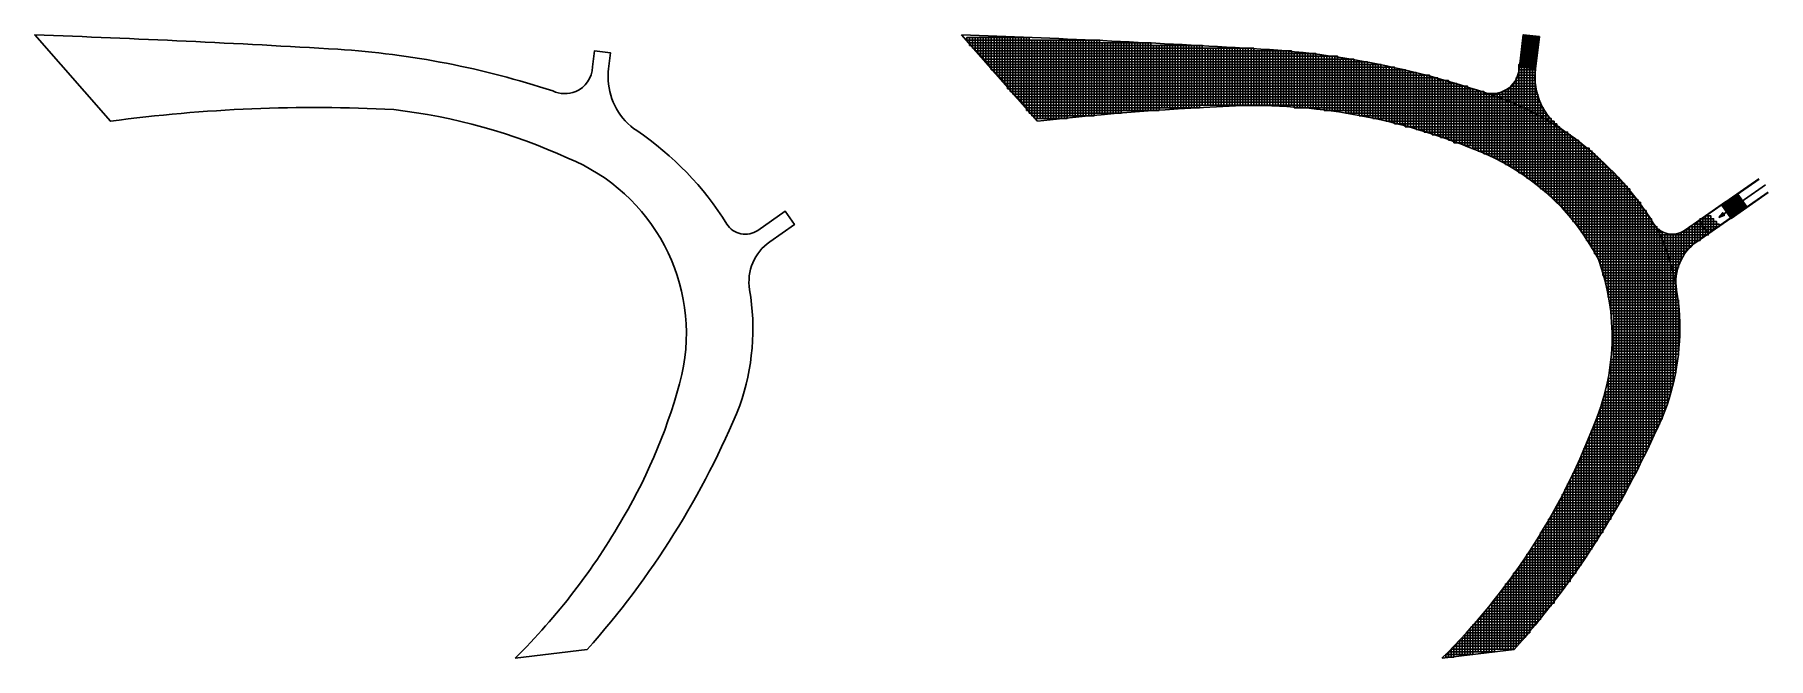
# Model space of a CAD drawing. Extents: x -160257 to 160150, y 7001 to 122208.
import ezdxf

# ---------------------------------------------------------------- set-up
doc = ezdxf.new("R2010")
doc.units = 0
doc.header["$LTSCALE"] = 1000
doc.header["$MEASUREMENT"] = 0
doc.linetypes.add('DASH', pattern=[0.35, 0.25, -0.1])
for name, color, linetype in [('A-G-PATTERN', 157, 'Continuous'), ('A-G-VISIBLE', 9, 'Continuous'), ('A-P-BELOW', 73, 'DASH'), ('A-P-STAIR', 4, 'Continuous'), ('标注', 3, 'Continuous')]:
    doc.layers.add(name, color=color, linetype=linetype)

# ---------------------------------------------------------------- blocks, each defined once
blk = doc.blocks.new('dasd')
at = {"layer": 'A-G-PATTERN', "linetype": 'Continuous'}
h = blk.add_hatch(dxfattribs=at)
h.set_pattern_fill('ANSI31', color=256, scale=0.05, angle=308.0911)
h.set_pattern_definition([(353.091126, (-632297.15723, -3064347.09858), (0.019096132141, 0.157597272303), [])])
h.paths.add_polyline_path([(-132779.77, 42168.29), (-132776.8, 42167.93), (-132776.07, 42173.88), (-132779.05, 42174.24)])
at = {"layer": '标注', "linetype": 'Continuous'}
h = blk.add_hatch(color=256, dxfattribs=at)
h.dxf.hatch_style = 1
h.paths.add_polyline_path([(-132742.89, 42140.49), (-132741.87, 42140.88), (-132742.19, 42141.34)])
at = {"layer": 'A-G-VISIBLE', "linetype": 'Continuous'}
for p, q in [((-132779.05, 42174.24), (-132779.84, 42167.75)), ((-132776.07, 42173.88), (-132776.8, 42167.91)), ((-132740.22, 42144.37), (-132749.23, 42138.09)), ((-132739.97, 42140.89), (-132741.63, 42143.27)), ((-132738.5, 42141.91), (-132746.98, 42136)), ((-132742.42, 42142.83), (-132742.37, 42142.75))]:
    blk.add_line(p, q, dxfattribs=at)
at = {"layer": 'A-G-VISIBLE', "linetype": 'Continuous', "flags": 128}
blk.add_lwpolyline([(-132868.85, 42158.25), (-132882.85, 42174.2)], dxfattribs=at)
for points in [[(-132779.77, 42168.29), (-132776.8, 42167.93), (-132776.07, 42173.88), (-132779.05, 42174.24)], [(-132779.72, 42168.33), (-132776.84, 42167.98), (-132776.13, 42173.84), (-132779.01, 42174.19)], [(-132744.89, 42137.46), (-132746.61, 42139.92), (-132741.69, 42143.35), (-132739.97, 42140.89)], [(-132744.88, 42137.53), (-132746.54, 42139.91), (-132741.7, 42143.28), (-132740.04, 42140.9)]]:
    blk.add_lwpolyline(points, close=True, dxfattribs=at)
at = {"layer": 'A-G-VISIBLE', "linetype": 'Continuous', "elevation": 0.95, "flags": 128}
blk.add_lwpolyline([(-132794.07, 42059.04), (-132780.74, 42060.67)], dxfattribs=at)
at = {"layer": 'A-G-VISIBLE', "linetype": 'Continuous'}
for centre, radius, start, end in [((-132956.57, 40049.82), 2125.67, 86.60444, 88.01257), ((-132837.19, 42011.82), 160.06, 69.7533, 87.6654), ((-132784.8, 42168.35), 5, 251.4958, 353.0911), ((-132764.89, 42166.47), 12, 173.0911, 236.0253), ((-132810.85, 41649.25), 512.29, 92.2554, 96.5002), ((-132829.24, 42052.46), 108.7, 67.7081, 90.9346), ((-132803.82, 42108.69), 57.68, 29.8464, 67.5516), ((-132803.3, 42112.78), 43.06, 27.6831, 69.1971), ((-132751.52, 42141.37), 4, 211.9998, 304.8773), ((-132793.21, 42119.97), 43.09, 332.8786, 23.8551), ((-132741.84, 42128.62), 9, 124.8773, 189.5588), ((-132804.18, 42118.48), 41.55, 336.2604, 20.1419), ((-132879.45, 42145.35), 121.4, 314.6897, 338.9562), ((-132898.33, 42165.74), 157.69, 318.2193, 335.4908)]:
    blk.add_arc(centre, radius, start, end, dxfattribs=at)
at = {"layer": 'A-P-BELOW', "linetype": 'DASH'}
for p, q in [((-132740.71, 42140.37), (-132742.37, 42142.75)), ((-132740.46, 42140.54), (-132742.12, 42142.92)), ((-132740.22, 42140.72), (-132741.87, 42143.1))]:
    blk.add_line(p, q, dxfattribs=at)
at = {"layer": 'A-P-STAIR', "linetype": 'Continuous'}
for p, q in [((-132735.53, 42147.64), (-132742.42, 42142.83)), ((-132735.48, 42147.56), (-132742.37, 42142.75)), ((-132739.72, 42141.06), (-132741.38, 42143.44)), ((-132739.48, 42141.23), (-132741.14, 42143.61)), ((-132739.23, 42141.4), (-132740.89, 42143.78)), ((-132740.71, 42140.37), (-132733.82, 42145.18)), ((-132740.65, 42140.29), (-132733.76, 42145.09)), ((-132738.99, 42141.57), (-132740.64, 42143.95)), ((-132738.74, 42141.75), (-132740.4, 42144.12)), ((-132738.49, 42141.92), (-132740.15, 42144.3)), ((-132738.25, 42142.09), (-132739.91, 42144.47)), ((-132738, 42142.26), (-132739.66, 42144.64)), ((-132737.76, 42142.43), (-132739.41, 42144.81))]:
    blk.add_line(p, q, dxfattribs=at)
at = {"layer": '标注', "linetype": 'Continuous'}
blk.add_line((-132742.03, 42141.11), (-132734.27, 42146.52), dxfattribs=at)
at = {"layer": '标注', "linetype": 'Continuous', "flags": 128}
blk.add_lwpolyline([(-132742.89, 42140.49), (-132741.87, 42140.88), (-132742.19, 42141.34)], close=True, dxfattribs=at)

msp = doc.modelspace()

# ---------------------------------------------------------------- linework, layer by layer
at = {"elevation": 2850}
msp.add_lwpolyline([(-71480, 7001), (-58150, 8634, 0.0854487), (-29926, 53729, 0.1263198), (-28118, 75084, -0.2899665), (-24389, 83962), (-19837, 87136), (-21552, 89597), (-26635, 86054, -0.4290204), (-32315, 87216, 0.1052508), (-48996, 104482, -0.2344799), (-54271, 113754, -0.0446039), (-54202, 115891), (-53842, 118862), (-56820, 119223), (-57180, 116252, -0.2931805), (-60271, 111705, -0.2079189), (-64515, 111811, 0.0634483), (-104234, 119512, 0.0060834), (-160257, 122168), (-146256, 106213, -0.0467439), (-93873, 108370, -0.077518), (-61733, 99400, -0.3659454), (-40633, 59425, -0.0711578), (-51486, 33015, -0.0678754), (-71480, 7001, -2.1548913)], format="xyb", close=True, dxfattribs=at)
for points in [[(12045, 121216), (12545, 121216), (12545, 121716), (12045, 121716)], [(12545, 121216), (13045, 121216), (13045, 121716), (12545, 121716)], [(12545, 120716), (13045, 120716), (13045, 121216), (12545, 121216)], [(12545, 120216), (13045, 120216), (13045, 120716), (12545, 120716)], [(13045, 121216), (13545, 121216), (13545, 121716), (13045, 121716)], [(13045, 120716), (13545, 120716), (13545, 121216), (13045, 121216)], [(13045, 120216), (13545, 120216), (13545, 120716), (13045, 120716)], [(13045, 119716), (13545, 119716), (13545, 120216), (13045, 120216)], [(13545, 121216), (14045, 121216), (14045, 121716), (13545, 121716)], [(13545, 120716), (14045, 120716), (14045, 121216), (13545, 121216)], [(13545, 120216), (14045, 120216), (14045, 120716), (13545, 120716)], [(13545, 119716), (14045, 119716), (14045, 120216), (13545, 120216)], [(13545, 119216), (14045, 119216), (14045, 119716), (13545, 119716)], [(14045, 121216), (14545, 121216), (14545, 121716), (14045, 121716)], [(14045, 120716), (14545, 120716), (14545, 121216), (14045, 121216)], [(14045, 120216), (14545, 120216), (14545, 120716), (14045, 120716)], [(14045, 119716), (14545, 119716), (14545, 120216), (14045, 120216)], [(14045, 119216), (14545, 119216), (14545, 119716), (14045, 119716)], [(14045, 118716), (14545, 118716), (14545, 119216), (14045, 119216)], [(14545, 121216), (15045, 121216), (15045, 121716), (14545, 121716)], [(14545, 120716), (15045, 120716), (15045, 121216), (14545, 121216)], [(14545, 120216), (15045, 120216), (15045, 120716), (14545, 120716)], [(14545, 119716), (15045, 119716), (15045, 120216), (14545, 120216)], [(14545, 119216), (15045, 119216), (15045, 119716), (14545, 119716)], [(14545, 118716), (15045, 118716), (15045, 119216), (14545, 119216)], [(14545, 118216), (15045, 118216), (15045, 118716), (14545, 118716)], [(15045, 121216), (15545, 121216), (15545, 121716), (15045, 121716)], [(15045, 120716), (15545, 120716), (15545, 121216), (15045, 121216)], [(15045, 120216), (15545, 120216), (15545, 120716), (15045, 120716)], [(15045, 119716), (15545, 119716), (15545, 120216), (15045, 120216)], [(15045, 119216), (15545, 119216), (15545, 119716), (15045, 119716)], [(15045, 118716), (15545, 118716), (15545, 119216), (15045, 119216)], [(15045, 118216), (15545, 118216), (15545, 118716), (15045, 118716)], [(15545, 121216), (16045, 121216), (16045, 121716), (15545, 121716)], [(15545, 120716), (16045, 120716), (16045, 121216), (15545, 121216)], [(15545, 120216), (16045, 120216), (16045, 120716), (15545, 120716)], [(15545, 119716), (16045, 119716), (16045, 120216), (15545, 120216)], [(15545, 119216), (16045, 119216), (16045, 119716), (15545, 119716)], [(15545, 118716), (16045, 118716), (16045, 119216), (15545, 119216)], [(15545, 118216), (16045, 118216), (16045, 118716), (15545, 118716)], [(16045, 121216), (16545, 121216), (16545, 121716), (16045, 121716)], [(16045, 120716), (16545, 120716), (16545, 121216), (16045, 121216)], [(16045, 120216), (16545, 120216), (16545, 120716), (16045, 120716)], [(16045, 119716), (16545, 119716), (16545, 120216), (16045, 120216)], [(16045, 119216), (16545, 119216), (16545, 119716), (16045, 119716)], [(16045, 118716), (16545, 118716), (16545, 119216), (16045, 119216)], [(16045, 118216), (16545, 118216), (16545, 118716), (16045, 118716)], [(16545, 121216), (17045, 121216), (17045, 121716), (16545, 121716)], [(16545, 120716), (17045, 120716), (17045, 121216), (16545, 121216)], [(16545, 120216), (17045, 120216), (17045, 120716), (16545, 120716)], [(16545, 119716), (17045, 119716), (17045, 120216), (16545, 120216)], [(16545, 119216), (17045, 119216), (17045, 119716), (16545, 119716)], [(16545, 118716), (17045, 118716), (17045, 119216), (16545, 119216)], [(16545, 118216), (17045, 118216), (17045, 118716), (16545, 118716)], [(17045, 121216), (17545, 121216), (17545, 121716), (17045, 121716)], [(17045, 120716), (17545, 120716), (17545, 121216), (17045, 121216)], [(17045, 120216), (17545, 120216), (17545, 120716), (17045, 120716)], [(17045, 119716), (17545, 119716), (17545, 120216), (17045, 120216)], [(17045, 119216), (17545, 119216), (17545, 119716), (17045, 119716)], [(17045, 118716), (17545, 118716), (17545, 119216), (17045, 119216)], [(17045, 118216), (17545, 118216), (17545, 118716), (17045, 118716)], [(17545, 121216), (18045, 121216), (18045, 121716), (17545, 121716)], [(17545, 120716), (18045, 120716), (18045, 121216), (17545, 121216)], [(17545, 120216), (18045, 120216), (18045, 120716), (17545, 120716)], [(17545, 119716), (18045, 119716), (18045, 120216), (17545, 120216)], [(17545, 119216), (18045, 119216), (18045, 119716), (17545, 119716)], [(17545, 118716), (18045, 118716), (18045, 119216), (17545, 119216)], [(17545, 118216), (18045, 118216), (18045, 118716), (17545, 118716)], [(18045, 121216), (18545, 121216), (18545, 121716), (18045, 121716)], [(18045, 120716), (18545, 120716), (18545, 121216), (18045, 121216)], [(18045, 120216), (18545, 120216), (18545, 120716), (18045, 120716)], [(18045, 119716), (18545, 119716), (18545, 120216), (18045, 120216)], [(18045, 119216), (18545, 119216), (18545, 119716), (18045, 119716)], [(18045, 118716), (18545, 118716), (18545, 119216), (18045, 119216)], [(18045, 118216), (18545, 118216), (18545, 118716), (18045, 118716)], [(18545, 121216), (19045, 121216), (19045, 121716), (18545, 121716)], [(18545, 120716), (19045, 120716), (19045, 121216), (18545, 121216)], [(18545, 120216), (19045, 120216), (19045, 120716), (18545, 120716)], [(18545, 119716), (19045, 119716), (19045, 120216), (18545, 120216)], [(18545, 119216), (19045, 119216), (19045, 119716), (18545, 119716)], [(18545, 118716), (19045, 118716), (19045, 119216), (18545, 119216)], [(18545, 118216), (19045, 118216), (19045, 118716), (18545, 118716)], [(19045, 121216), (19545, 121216), (19545, 121716), (19045, 121716)], [(19045, 120716), (19545, 120716), (19545, 121216), (19045, 121216)], [(19045, 120216), (19545, 120216), (19545, 120716), (19045, 120716)], [(19045, 119716), (19545, 119716), (19545, 120216), (19045, 120216)], [(19045, 119216), (19545, 119216), (19545, 119716), (19045, 119716)], [(19045, 118716), (19545, 118716), (19545, 119216), (19045, 119216)], [(19045, 118216), (19545, 118216), (19545, 118716), (19045, 118716)], [(19545, 121216), (20045, 121216), (20045, 121716), (19545, 121716)], [(19545, 120716), (20045, 120716), (20045, 121216), (19545, 121216)], [(19545, 120216), (20045, 120216), (20045, 120716), (19545, 120716)], [(19545, 119716), (20045, 119716), (20045, 120216), (19545, 120216)], [(19545, 119216), (20045, 119216), (20045, 119716), (19545, 119716)], [(19545, 118716), (20045, 118716), (20045, 119216), (19545, 119216)], [(19545, 118216), (20045, 118216), (20045, 118716), (19545, 118716)], [(20045, 121216), (20545, 121216), (20545, 121716), (20045, 121716)], [(20045, 120716), (20545, 120716), (20545, 121216), (20045, 121216)], [(20045, 120216), (20545, 120216), (20545, 120716), (20045, 120716)], [(20045, 119716), (20545, 119716), (20545, 120216), (20045, 120216)], [(20045, 119216), (20545, 119216), (20545, 119716), (20045, 119716)], [(20045, 118716), (20545, 118716), (20545, 119216), (20045, 119216)], [(20045, 118216), (20545, 118216), (20545, 118716), (20045, 118716)], [(20545, 121216), (21045, 121216), (21045, 121716), (20545, 121716)], [(20545, 120716), (21045, 120716), (21045, 121216), (20545, 121216)], [(20545, 120216), (21045, 120216), (21045, 120716), (20545, 120716)], [(20545, 119716), (21045, 119716), (21045, 120216), (20545, 120216)], [(20545, 119216), (21045, 119216), (21045, 119716), (20545, 119716)], [(20545, 118716), (21045, 118716), (21045, 119216), (20545, 119216)], [(20545, 118216), (21045, 118216), (21045, 118716), (20545, 118716)], [(21045, 121216), (21545, 121216), (21545, 121716), (21045, 121716)], [(21045, 120716), (21545, 120716), (21545, 121216), (21045, 121216)], [(21045, 120216), (21545, 120216), (21545, 120716), (21045, 120716)], [(21045, 119716), (21545, 119716), (21545, 120216), (21045, 120216)], [(21045, 119216), (21545, 119216), (21545, 119716), (21045, 119716)], [(21045, 118716), (21545, 118716), (21545, 119216), (21045, 119216)], [(21045, 118216), (21545, 118216), (21545, 118716), (21045, 118716)], [(21545, 121216), (22045, 121216), (22045, 121716), (21545, 121716)], [(21545, 120716), (22045, 120716), (22045, 121216), (21545, 121216)], [(21545, 120216), (22045, 120216), (22045, 120716), (21545, 120716)], [(21545, 119716), (22045, 119716), (22045, 120216), (21545, 120216)], [(21545, 119216), (22045, 119216), (22045, 119716), (21545, 119716)], [(21545, 118716), (22045, 118716), (22045, 119216), (21545, 119216)], [(21545, 118216), (22045, 118216), (22045, 118716), (21545, 118716)], [(22045, 121216), (22545, 121216), (22545, 121716), (22045, 121716)], [(22045, 120716), (22545, 120716), (22545, 121216), (22045, 121216)], [(22045, 120216), (22545, 120216), (22545, 120716), (22045, 120716)], [(22045, 119716), (22545, 119716), (22545, 120216), (22045, 120216)], [(22045, 119216), (22545, 119216), (22545, 119716), (22045, 119716)], [(22045, 118716), (22545, 118716), (22545, 119216), (22045, 119216)], [(22045, 118216), (22545, 118216), (22545, 118716), (22045, 118716)], [(22545, 121216), (23045, 121216), (23045, 121716), (22545, 121716)], [(22545, 120716), (23045, 120716), (23045, 121216), (22545, 121216)], [(22545, 120216), (23045, 120216), (23045, 120716), (22545, 120716)], [(22545, 119716), (23045, 119716), (23045, 120216), (22545, 120216)], [(22545, 119216), (23045, 119216), (23045, 119716), (22545, 119716)], [(22545, 118716), (23045, 118716), (23045, 119216), (22545, 119216)], [(22545, 118216), (23045, 118216), (23045, 118716), (22545, 118716)], [(23045, 121216), (23545, 121216), (23545, 121716), (23045, 121716)], [(23045, 120716), (23545, 120716), (23545, 121216), (23045, 121216)], [(23045, 120216), (23545, 120216), (23545, 120716), (23045, 120716)], [(23045, 119716), (23545, 119716), (23545, 120216), (23045, 120216)], [(23045, 119216), (23545, 119216), (23545, 119716), (23045, 119716)], [(23045, 118716), (23545, 118716), (23545, 119216), (23045, 119216)], [(23045, 118216), (23545, 118216), (23545, 118716), (23045, 118716)], [(23545, 120716), (24045, 120716), (24045, 121216), (23545, 121216)], [(23545, 120216), (24045, 120216), (24045, 120716), (23545, 120716)], [(23545, 119716), (24045, 119716), (24045, 120216), (23545, 120216)], [(23545, 119216), (24045, 119216), (24045, 119716), (23545, 119716)], [(23545, 118716), (24045, 118716), (24045, 119216), (23545, 119216)], [(23545, 118216), (24045, 118216), (24045, 118716), (23545, 118716)], [(24045, 120716), (24545, 120716), (24545, 121216), (24045, 121216)], [(24045, 120216), (24545, 120216), (24545, 120716), (24045, 120716)], [(24045, 119716), (24545, 119716), (24545, 120216), (24045, 120216)], [(24045, 119216), (24545, 119216), (24545, 119716), (24045, 119716)], [(24045, 118716), (24545, 118716), (24545, 119216), (24045, 119216)], [(24045, 118216), (24545, 118216), (24545, 118716), (24045, 118716)], [(24545, 120716), (25045, 120716), (25045, 121216), (24545, 121216)], [(24545, 120216), (25045, 120216), (25045, 120716), (24545, 120716)], [(24545, 119716), (25045, 119716), (25045, 120216), (24545, 120216)], [(24545, 119216), (25045, 119216), (25045, 119716), (24545, 119716)], [(24545, 118716), (25045, 118716), (25045, 119216), (24545, 119216)], [(24545, 118216), (25045, 118216), (25045, 118716), (24545, 118716)], [(25045, 120716), (25545, 120716), (25545, 121216), (25045, 121216)], [(25045, 120216), (25545, 120216), (25545, 120716), (25045, 120716)], [(25045, 119716), (25545, 119716), (25545, 120216), (25045, 120216)], [(25045, 119216), (25545, 119216), (25545, 119716), (25045, 119716)], [(25045, 118716), (25545, 118716), (25545, 119216), (25045, 119216)], [(25045, 118216), (25545, 118216), (25545, 118716), (25045, 118716)], [(25545, 120716), (26045, 120716), (26045, 121216), (25545, 121216)], [(25545, 120216), (26045, 120216), (26045, 120716), (25545, 120716)], [(25545, 119716), (26045, 119716), (26045, 120216), (25545, 120216)], [(25545, 119216), (26045, 119216), (26045, 119716), (25545, 119716)], [(25545, 118716), (26045, 118716), (26045, 119216), (25545, 119216)], [(25545, 118216), (26045, 118216), (26045, 118716), (25545, 118716)], [(26045, 120716), (26545, 120716), (26545, 121216), (26045, 121216)], [(26045, 120216), (26545, 120216), (26545, 120716), (26045, 120716)], [(26045, 119716), (26545, 119716), (26545, 120216), (26045, 120216)], [(26045, 119216), (26545, 119216), (26545, 119716), (26045, 119716)], [(26045, 118716), (26545, 118716), (26545, 119216), (26045, 119216)], [(26045, 118216), (26545, 118216), (26545, 118716), (26045, 118716)], [(26545, 120716), (27045, 120716), (27045, 121216), (26545, 121216)], [(26545, 120216), (27045, 120216), (27045, 120716), (26545, 120716)], [(26545, 119716), (27045, 119716), (27045, 120216), (26545, 120216)], [(26545, 119216), (27045, 119216), (27045, 119716), (26545, 119716)], [(26545, 118716), (27045, 118716), (27045, 119216), (26545, 119216)], [(26545, 118216), (27045, 118216), (27045, 118716), (26545, 118716)], [(27045, 120716), (27545, 120716), (27545, 121216), (27045, 121216)], [(27045, 120216), (27545, 120216), (27545, 120716), (27045, 120716)], [(27045, 119716), (27545, 119716), (27545, 120216), (27045, 120216)], [(27045, 119216), (27545, 119216), (27545, 119716), (27045, 119716)], [(27045, 118716), (27545, 118716), (27545, 119216), (27045, 119216)], [(27045, 118216), (27545, 118216), (27545, 118716), (27045, 118716)], [(27545, 120716), (28045, 120716), (28045, 121216), (27545, 121216)], [(27545, 120216), (28045, 120216), (28045, 120716), (27545, 120716)], [(27545, 119716), (28045, 119716), (28045, 120216), (27545, 120216)], [(27545, 119216), (28045, 119216), (28045, 119716), (27545, 119716)], [(27545, 118716), (28045, 118716), (28045, 119216), (27545, 119216)], [(27545, 118216), (28045, 118216), (28045, 118716), (27545, 118716)], [(28045, 120716), (28545, 120716), (28545, 121216), (28045, 121216)], [(28045, 120216), (28545, 120216), (28545, 120716), (28045, 120716)], [(28045, 119716), (28545, 119716), (28545, 120216), (28045, 120216)], [(28045, 119216), (28545, 119216), (28545, 119716), (28045, 119716)], [(28045, 118716), (28545, 118716), (28545, 119216), (28045, 119216)], [(28045, 118216), (28545, 118216), (28545, 118716), (28045, 118716)], [(28545, 120716), (29045, 120716), (29045, 121216), (28545, 121216)], [(28545, 120216), (29045, 120216), (29045, 120716), (28545, 120716)], [(28545, 119716), (29045, 119716), (29045, 120216), (28545, 120216)], [(28545, 119216), (29045, 119216), (29045, 119716), (28545, 119716)], [(28545, 118716), (29045, 118716), (29045, 119216), (28545, 119216)], [(28545, 118216), (29045, 118216), (29045, 118716), (28545, 118716)], [(29045, 120716), (29545, 120716), (29545, 121216), (29045, 121216)], [(29045, 120216), (29545, 120216), (29545, 120716), (29045, 120716)], [(29045, 119716), (29545, 119716), (29545, 120216), (29045, 120216)], [(29045, 119216), (29545, 119216), (29545, 119716), (29045, 119716)], [(29045, 118716), (29545, 118716), (29545, 119216), (29045, 119216)], [(29045, 118216), (29545, 118216), (29545, 118716), (29045, 118716)], [(29545, 120716), (30045, 120716), (30045, 121216), (29545, 121216)], [(29545, 120216), (30045, 120216), (30045, 120716), (29545, 120716)], [(29545, 119716), (30045, 119716), (30045, 120216), (29545, 120216)], [(29545, 119216), (30045, 119216), (30045, 119716), (29545, 119716)], [(29545, 118716), (30045, 118716), (30045, 119216), (29545, 119216)], [(29545, 118216), (30045, 118216), (30045, 118716), (29545, 118716)], [(30045, 120716), (30545, 120716), (30545, 121216), (30045, 121216)], [(30045, 120216), (30545, 120216), (30545, 120716), (30045, 120716)], [(30045, 119716), (30545, 119716), (30545, 120216), (30045, 120216)], [(30045, 119216), (30545, 119216), (30545, 119716), (30045, 119716)], [(30045, 118716), (30545, 118716), (30545, 119216), (30045, 119216)], [(30045, 118216), (30545, 118216), (30545, 118716), (30045, 118716)], [(30545, 120716), (31045, 120716), (31045, 121216), (30545, 121216)], [(30545, 120216), (31045, 120216), (31045, 120716), (30545, 120716)], [(30545, 119716), (31045, 119716), (31045, 120216), (30545, 120216)], [(30545, 119216), (31045, 119216), (31045, 119716), (30545, 119716)], [(30545, 118716), (31045, 118716), (31045, 119216), (30545, 119216)], [(30545, 118216), (31045, 118216), (31045, 118716), (30545, 118716)], [(31045, 120716), (31545, 120716), (31545, 121216), (31045, 121216)], [(31045, 120216), (31545, 120216), (31545, 120716), (31045, 120716)], [(31045, 119716), (31545, 119716), (31545, 120216), (31045, 120216)], [(31045, 119216), (31545, 119216), (31545, 119716), (31045, 119716)], [(31045, 118716), (31545, 118716), (31545, 119216), (31045, 119216)], [(31045, 118216), (31545, 118216), (31545, 118716), (31045, 118716)], [(31545, 120716), (32045, 120716), (32045, 121216), (31545, 121216)], [(31545, 120216), (32045, 120216), (32045, 120716), (31545, 120716)], [(31545, 119716), (32045, 119716), (32045, 120216), (31545, 120216)], [(31545, 119216), (32045, 119216), (32045, 119716), (31545, 119716)], [(31545, 118716), (32045, 118716), (32045, 119216), (31545, 119216)], [(31545, 118216), (32045, 118216), (32045, 118716), (31545, 118716)], [(32045, 120716), (32545, 120716), (32545, 121216), (32045, 121216)], [(32045, 120216), (32545, 120216), (32545, 120716), (32045, 120716)], [(32045, 119716), (32545, 119716), (32545, 120216), (32045, 120216)], [(32045, 119216), (32545, 119216), (32545, 119716), (32045, 119716)], [(32045, 118716), (32545, 118716), (32545, 119216), (32045, 119216)], [(32045, 118216), (32545, 118216), (32545, 118716), (32045, 118716)], [(32545, 120716), (33045, 120716), (33045, 121216), (32545, 121216)], [(32545, 120216), (33045, 120216), (33045, 120716), (32545, 120716)], [(32545, 119716), (33045, 119716), (33045, 120216), (32545, 120216)], [(32545, 119216), (33045, 119216), (33045, 119716), (32545, 119716)], [(32545, 118716), (33045, 118716), (33045, 119216), (32545, 119216)], [(32545, 118216), (33045, 118216), (33045, 118716), (32545, 118716)], [(33045, 120716), (33545, 120716), (33545, 121216), (33045, 121216)], [(33045, 120216), (33545, 120216), (33545, 120716), (33045, 120716)], [(33045, 119716), (33545, 119716), (33545, 120216), (33045, 120216)], [(33045, 119216), (33545, 119216), (33545, 119716), (33045, 119716)], [(33045, 118716), (33545, 118716), (33545, 119216), (33045, 119216)], [(33045, 118216), (33545, 118216), (33545, 118716), (33045, 118716)], [(33545, 120716), (34045, 120716), (34045, 121216), (33545, 121216)], [(33545, 120216), (34045, 120216), (34045, 120716), (33545, 120716)], [(33545, 119716), (34045, 119716), (34045, 120216), (33545, 120216)], [(33545, 119216), (34045, 119216), (34045, 119716), (33545, 119716)], [(33545, 118716), (34045, 118716), (34045, 119216), (33545, 119216)], [(33545, 118216), (34045, 118216), (34045, 118716), (33545, 118716)], [(34045, 120716), (34545, 120716), (34545, 121216), (34045, 121216)], [(34045, 120216), (34545, 120216), (34545, 120716), (34045, 120716)], [(34045, 119716), (34545, 119716), (34545, 120216), (34045, 120216)], [(34045, 119216), (34545, 119216), (34545, 119716), (34045, 119716)], [(34045, 118716), (34545, 118716), (34545, 119216), (34045, 119216)], [(34045, 118216), (34545, 118216), (34545, 118716), (34045, 118716)], [(34545, 120716), (35045, 120716), (35045, 121216), (34545, 121216)], [(34545, 120216), (35045, 120216), (35045, 120716), (34545, 120716)], [(34545, 119716), (35045, 119716), (35045, 120216), (34545, 120216)], [(34545, 119216), (35045, 119216), (35045, 119716), (34545, 119716)], [(34545, 118716), (35045, 118716), (35045, 119216), (34545, 119216)], [(34545, 118216), (35045, 118216), (35045, 118716), (34545, 118716)], [(35045, 120716), (35545, 120716), (35545, 121216), (35045, 121216)], [(35045, 120216), (35545, 120216), (35545, 120716), (35045, 120716)], [(35045, 119716), (35545, 119716), (35545, 120216), (35045, 120216)], [(35045, 119216), (35545, 119216), (35545, 119716), (35045, 119716)], [(35045, 118716), (35545, 118716), (35545, 119216), (35045, 119216)], [(35045, 118216), (35545, 118216), (35545, 118716), (35045, 118716)], [(35545, 120716), (36045, 120716), (36045, 121216), (35545, 121216)], [(35545, 120216), (36045, 120216), (36045, 120716), (35545, 120716)], [(35545, 119716), (36045, 119716), (36045, 120216), (35545, 120216)], [(35545, 119216), (36045, 119216), (36045, 119716), (35545, 119716)], [(35545, 118716), (36045, 118716), (36045, 119216), (35545, 119216)], [(35545, 118216), (36045, 118216), (36045, 118716), (35545, 118716)], [(36045, 120716), (36545, 120716), (36545, 121216), (36045, 121216)], [(36045, 120216), (36545, 120216), (36545, 120716), (36045, 120716)], [(36045, 119716), (36545, 119716), (36545, 120216), (36045, 120216)], [(36045, 119216), (36545, 119216), (36545, 119716), (36045, 119716)], [(36045, 118716), (36545, 118716), (36545, 119216), (36045, 119216)], [(36045, 118216), (36545, 118216), (36545, 118716), (36045, 118716)], [(36545, 120216), (37045, 120216), (37045, 120716), (36545, 120716)], [(36545, 119716), (37045, 119716), (37045, 120216), (36545, 120216)], [(36545, 119216), (37045, 119216), (37045, 119716), (36545, 119716)], [(36545, 118716), (37045, 118716), (37045, 119216), (36545, 119216)], [(36545, 118216), (37045, 118216), (37045, 118716), (36545, 118716)], [(37045, 120216), (37545, 120216), (37545, 120716), (37045, 120716)], [(37045, 119716), (37545, 119716), (37545, 120216), (37045, 120216)], [(37045, 119216), (37545, 119216), (37545, 119716), (37045, 119716)], [(37045, 118716), (37545, 118716), (37545, 119216), (37045, 119216)], [(37045, 118216), (37545, 118216), (37545, 118716), (37045, 118716)], [(37545, 120216), (38045, 120216), (38045, 120716), (37545, 120716)], [(37545, 119716), (38045, 119716), (38045, 120216), (37545, 120216)], [(37545, 119216), (38045, 119216), (38045, 119716), (37545, 119716)], [(37545, 118716), (38045, 118716), (38045, 119216), (37545, 119216)], [(37545, 118216), (38045, 118216), (38045, 118716), (37545, 118716)], [(38045, 120216), (38545, 120216), (38545, 120716), (38045, 120716)], [(38045, 119716), (38545, 119716), (38545, 120216), (38045, 120216)], [(38045, 119216), (38545, 119216), (38545, 119716), (38045, 119716)], [(38045, 118716), (38545, 118716), (38545, 119216), (38045, 119216)], [(38045, 118216), (38545, 118216), (38545, 118716), (38045, 118716)], [(38545, 120216), (39045, 120216), (39045, 120716), (38545, 120716)], [(38545, 119716), (39045, 119716), (39045, 120216), (38545, 120216)], [(38545, 119216), (39045, 119216), (39045, 119716), (38545, 119716)], [(38545, 118716), (39045, 118716), (39045, 119216), (38545, 119216)], [(38545, 118216), (39045, 118216), (39045, 118716), (38545, 118716)], [(39045, 120216), (39545, 120216), (39545, 120716), (39045, 120716)], [(39045, 119716), (39545, 119716), (39545, 120216), (39045, 120216)], [(39045, 119216), (39545, 119216), (39545, 119716), (39045, 119716)], [(39045, 118716), (39545, 118716), (39545, 119216), (39045, 119216)], [(39045, 118216), (39545, 118216), (39545, 118716), (39045, 118716)], [(39545, 120216), (40045, 120216), (40045, 120716), (39545, 120716)], [(39545, 119716), (40045, 119716), (40045, 120216), (39545, 120216)], [(39545, 119216), (40045, 119216), (40045, 119716), (39545, 119716)], [(39545, 118716), (40045, 118716), (40045, 119216), (39545, 119216)], [(39545, 118216), (40045, 118216), (40045, 118716), (39545, 118716)], [(40045, 120216), (40545, 120216), (40545, 120716), (40045, 120716)], [(40045, 119716), (40545, 119716), (40545, 120216), (40045, 120216)], [(40045, 119216), (40545, 119216), (40545, 119716), (40045, 119716)], [(40045, 118716), (40545, 118716), (40545, 119216), (40045, 119216)], [(40045, 118216), (40545, 118216), (40545, 118716), (40045, 118716)], [(40545, 120216), (41045, 120216), (41045, 120716), (40545, 120716)], [(40545, 119716), (41045, 119716), (41045, 120216), (40545, 120216)], [(40545, 119216), (41045, 119216), (41045, 119716), (40545, 119716)], [(40545, 118716), (41045, 118716), (41045, 119216), (40545, 119216)], [(40545, 118216), (41045, 118216), (41045, 118716), (40545, 118716)], [(41045, 120216), (41545, 120216), (41545, 120716), (41045, 120716)], [(41045, 119716), (41545, 119716), (41545, 120216), (41045, 120216)], [(41045, 119216), (41545, 119216), (41545, 119716), (41045, 119716)], [(41045, 118716), (41545, 118716), (41545, 119216), (41045, 119216)], [(41045, 118216), (41545, 118216), (41545, 118716), (41045, 118716)], [(41545, 120216), (42045, 120216), (42045, 120716), (41545, 120716)], [(41545, 119716), (42045, 119716), (42045, 120216), (41545, 120216)], [(41545, 119216), (42045, 119216), (42045, 119716), (41545, 119716)], [(41545, 118716), (42045, 118716), (42045, 119216), (41545, 119216)], [(41545, 118216), (42045, 118216), (42045, 118716), (41545, 118716)], [(42045, 120216), (42545, 120216), (42545, 120716), (42045, 120716)], [(42045, 119716), (42545, 119716), (42545, 120216), (42045, 120216)], [(42045, 119216), (42545, 119216), (42545, 119716), (42045, 119716)], [(42045, 118716), (42545, 118716), (42545, 119216), (42045, 119216)], [(42045, 118216), (42545, 118216), (42545, 118716), (42045, 118716)], [(42545, 120216), (43045, 120216), (43045, 120716), (42545, 120716)], [(42545, 119716), (43045, 119716), (43045, 120216), (42545, 120216)], [(42545, 119216), (43045, 119216), (43045, 119716), (42545, 119716)], [(42545, 118716), (43045, 118716), (43045, 119216), (42545, 119216)], [(42545, 118216), (43045, 118216), (43045, 118716), (42545, 118716)], [(43045, 120216), (43545, 120216), (43545, 120716), (43045, 120716)], [(43045, 119716), (43545, 119716), (43545, 120216), (43045, 120216)], [(43045, 119216), (43545, 119216), (43545, 119716), (43045, 119716)], [(43045, 118716), (43545, 118716), (43545, 119216), (43045, 119216)], [(43045, 118216), (43545, 118216), (43545, 118716), (43045, 118716)], [(43545, 120216), (44045, 120216), (44045, 120716), (43545, 120716)], [(43545, 119716), (44045, 119716), (44045, 120216), (43545, 120216)], [(43545, 119216), (44045, 119216), (44045, 119716), (43545, 119716)], [(43545, 118716), (44045, 118716), (44045, 119216), (43545, 119216)], [(43545, 118216), (44045, 118216), (44045, 118716), (43545, 118716)], [(44045, 120216), (44545, 120216), (44545, 120716), (44045, 120716)], [(44045, 119716), (44545, 119716), (44545, 120216), (44045, 120216)], [(44045, 119216), (44545, 119216), (44545, 119716), (44045, 119716)], [(44045, 118716), (44545, 118716), (44545, 119216), (44045, 119216)], [(44045, 118216), (44545, 118216), (44545, 118716), (44045, 118716)], [(44545, 120216), (45045, 120216), (45045, 120716), (44545, 120716)], [(44545, 119716), (45045, 119716), (45045, 120216), (44545, 120216)], [(44545, 119216), (45045, 119216), (45045, 119716), (44545, 119716)], [(44545, 118716), (45045, 118716), (45045, 119216), (44545, 119216)], [(44545, 118216), (45045, 118216), (45045, 118716), (44545, 118716)], [(45045, 120216), (45545, 120216), (45545, 120716), (45045, 120716)], [(45045, 119716), (45545, 119716), (45545, 120216), (45045, 120216)], [(45045, 119216), (45545, 119216), (45545, 119716), (45045, 119716)], [(45045, 118716), (45545, 118716), (45545, 119216), (45045, 119216)], [(45045, 118216), (45545, 118216), (45545, 118716), (45045, 118716)], [(45545, 120216), (46045, 120216), (46045, 120716), (45545, 120716)], [(45545, 119716), (46045, 119716), (46045, 120216), (45545, 120216)], [(45545, 119216), (46045, 119216), (46045, 119716), (45545, 119716)], [(45545, 118716), (46045, 118716), (46045, 119216), (45545, 119216)], [(45545, 118216), (46045, 118216), (46045, 118716), (45545, 118716)], [(46045, 119716), (46545, 119716), (46545, 120216), (46045, 120216)], [(46045, 119216), (46545, 119216), (46545, 119716), (46045, 119716)], [(46045, 118716), (46545, 118716), (46545, 119216), (46045, 119216)], [(46045, 118216), (46545, 118216), (46545, 118716), (46045, 118716)], [(46545, 119716), (47045, 119716), (47045, 120216), (46545, 120216)], [(46545, 119216), (47045, 119216), (47045, 119716), (46545, 119716)], [(46545, 118716), (47045, 118716), (47045, 119216), (46545, 119216)], [(46545, 118216), (47045, 118216), (47045, 118716), (46545, 118716)], [(47045, 119716), (47545, 119716), (47545, 120216), (47045, 120216)], [(47045, 119216), (47545, 119216), (47545, 119716), (47045, 119716)], [(47045, 118716), (47545, 118716), (47545, 119216), (47045, 119216)], [(47045, 118216), (47545, 118216), (47545, 118716), (47045, 118716)], [(47545, 119716), (48045, 119716), (48045, 120216), (47545, 120216)], [(47545, 119216), (48045, 119216), (48045, 119716), (47545, 119716)], [(47545, 118716), (48045, 118716), (48045, 119216), (47545, 119216)], [(47545, 118216), (48045, 118216), (48045, 118716), (47545, 118716)], [(48045, 119716), (48545, 119716), (48545, 120216), (48045, 120216)], [(48045, 119216), (48545, 119216), (48545, 119716), (48045, 119716)], [(48045, 118716), (48545, 118716), (48545, 119216), (48045, 119216)], [(48045, 118216), (48545, 118216), (48545, 118716), (48045, 118716)], [(48545, 119716), (49045, 119716), (49045, 120216), (48545, 120216)], [(48545, 119216), (49045, 119216), (49045, 119716), (48545, 119716)], [(48545, 118716), (49045, 118716), (49045, 119216), (48545, 119216)], [(48545, 118216), (49045, 118216), (49045, 118716), (48545, 118716)], [(49045, 119716), (49545, 119716), (49545, 120216), (49045, 120216)], [(49045, 119216), (49545, 119216), (49545, 119716), (49045, 119716)], [(49045, 118716), (49545, 118716), (49545, 119216), (49045, 119216)], [(49045, 118216), (49545, 118216), (49545, 118716), (49045, 118716)], [(49545, 119716), (50045, 119716), (50045, 120216), (49545, 120216)], [(49545, 119216), (50045, 119216), (50045, 119716), (49545, 119716)], [(49545, 118716), (50045, 118716), (50045, 119216), (49545, 119216)], [(49545, 118216), (50045, 118216), (50045, 118716), (49545, 118716)], [(50045, 119716), (50545, 119716), (50545, 120216), (50045, 120216)], [(50045, 119216), (50545, 119216), (50545, 119716), (50045, 119716)], [(50045, 118716), (50545, 118716), (50545, 119216), (50045, 119216)], [(50045, 118216), (50545, 118216), (50545, 118716), (50045, 118716)], [(50545, 119716), (51045, 119716), (51045, 120216), (50545, 120216)], [(50545, 119216), (51045, 119216), (51045, 119716), (50545, 119716)], [(50545, 118716), (51045, 118716), (51045, 119216), (50545, 119216)], [(50545, 118216), (51045, 118216), (51045, 118716), (50545, 118716)], [(51045, 119716), (51545, 119716), (51545, 120216), (51045, 120216)], [(51045, 119216), (51545, 119216), (51545, 119716), (51045, 119716)], [(51045, 118716), (51545, 118716), (51545, 119216), (51045, 119216)], [(51045, 118216), (51545, 118216), (51545, 118716), (51045, 118716)], [(51545, 119716), (52045, 119716), (52045, 120216), (51545, 120216)], [(51545, 119216), (52045, 119216), (52045, 119716), (51545, 119716)], [(51545, 118716), (52045, 118716), (52045, 119216), (51545, 119216)], [(51545, 118216), (52045, 118216), (52045, 118716), (51545, 118716)], [(52045, 119716), (52545, 119716), (52545, 120216), (52045, 120216)], [(52045, 119216), (52545, 119216), (52545, 119716), (52045, 119716)], [(52045, 118716), (52545, 118716), (52545, 119216), (52045, 119216)], [(52045, 118216), (52545, 118216), (52545, 118716), (52045, 118716)], [(52545, 119716), (53045, 119716), (53045, 120216), (52545, 120216)], [(52545, 119216), (53045, 119216), (53045, 119716), (52545, 119716)], [(52545, 118716), (53045, 118716), (53045, 119216), (52545, 119216)], [(52545, 118216), (53045, 118216), (53045, 118716), (52545, 118716)], [(53045, 119716), (53545, 119716), (53545, 120216), (53045, 120216)], [(53045, 119216), (53545, 119216), (53545, 119716), (53045, 119716)], [(53045, 118716), (53545, 118716), (53545, 119216), (53045, 119216)], [(53045, 118216), (53545, 118216), (53545, 118716), (53045, 118716)], [(53545, 119716), (54045, 119716), (54045, 120216), (53545, 120216)], [(53545, 119216), (54045, 119216), (54045, 119716), (53545, 119716)], [(53545, 118716), (54045, 118716), (54045, 119216), (53545, 119216)], [(53545, 118216), (54045, 118216), (54045, 118716), (53545, 118716)], [(54045, 119716), (54545, 119716), (54545, 120216), (54045, 120216)], [(54045, 119216), (54545, 119216), (54545, 119716), (54045, 119716)], [(54045, 118716), (54545, 118716), (54545, 119216), (54045, 119216)], [(54045, 118216), (54545, 118216), (54545, 118716), (54045, 118716)], [(54545, 119716), (55045, 119716), (55045, 120216), (54545, 120216)], [(54545, 119216), (55045, 119216), (55045, 119716), (54545, 119716)], [(54545, 118716), (55045, 118716), (55045, 119216), (54545, 119216)], [(54545, 118216), (55045, 118216), (55045, 118716), (54545, 118716)], [(55045, 119716), (55545, 119716), (55545, 120216), (55045, 120216)], [(55045, 119216), (55545, 119216), (55545, 119716), (55045, 119716)], [(55045, 118716), (55545, 118716), (55545, 119216), (55045, 119216)], [(55045, 118216), (55545, 118216), (55545, 118716), (55045, 118716)], [(55545, 119216), (56045, 119216), (56045, 119716), (55545, 119716)], [(55545, 118716), (56045, 118716), (56045, 119216), (55545, 119216)], [(55545, 118216), (56045, 118216), (56045, 118716), (55545, 118716)], [(56045, 119216), (56545, 119216), (56545, 119716), (56045, 119716)], [(56045, 118716), (56545, 118716), (56545, 119216), (56045, 119216)], [(56045, 118216), (56545, 118216), (56545, 118716), (56045, 118716)], [(56545, 119216), (57045, 119216), (57045, 119716), (56545, 119716)], [(56545, 118716), (57045, 118716), (57045, 119216), (56545, 119216)], [(56545, 118216), (57045, 118216), (57045, 118716), (56545, 118716)], [(57045, 119216), (57545, 119216), (57545, 119716), (57045, 119716)], [(57045, 118716), (57545, 118716), (57545, 119216), (57045, 119216)], [(57045, 118216), (57545, 118216), (57545, 118716), (57045, 118716)], [(57545, 119216), (58045, 119216), (58045, 119716), (57545, 119716)], [(57545, 118716), (58045, 118716), (58045, 119216), (57545, 119216)], [(57545, 118216), (58045, 118216), (58045, 118716), (57545, 118716)], [(58045, 119216), (58545, 119216), (58545, 119716), (58045, 119716)], [(58045, 118716), (58545, 118716), (58545, 119216), (58045, 119216)], [(58045, 118216), (58545, 118216), (58545, 118716), (58045, 118716)], [(58545, 119216), (59045, 119216), (59045, 119716), (58545, 119716)], [(58545, 118716), (59045, 118716), (59045, 119216), (58545, 119216)], [(58545, 118216), (59045, 118216), (59045, 118716), (58545, 118716)], [(59045, 119216), (59545, 119216), (59545, 119716), (59045, 119716)], [(59045, 118716), (59545, 118716), (59545, 119216), (59045, 119216)], [(59045, 118216), (59545, 118216), (59545, 118716), (59045, 118716)], [(59545, 119216), (60045, 119216), (60045, 119716), (59545, 119716)], [(59545, 118716), (60045, 118716), (60045, 119216), (59545, 119216)], [(59545, 118216), (60045, 118216), (60045, 118716), (59545, 118716)], [(60045, 119216), (60545, 119216), (60545, 119716), (60045, 119716)], [(60045, 118716), (60545, 118716), (60545, 119216), (60045, 119216)], [(60045, 118216), (60545, 118216), (60545, 118716), (60045, 118716)], [(60545, 119216), (61045, 119216), (61045, 119716), (60545, 119716)], [(60545, 118716), (61045, 118716), (61045, 119216), (60545, 119216)], [(60545, 118216), (61045, 118216), (61045, 118716), (60545, 118716)], [(61045, 119216), (61545, 119216), (61545, 119716), (61045, 119716)], [(61045, 118716), (61545, 118716), (61545, 119216), (61045, 119216)], [(61045, 118216), (61545, 118216), (61545, 118716), (61045, 118716)], [(61545, 119216), (62045, 119216), (62045, 119716), (61545, 119716)], [(61545, 118716), (62045, 118716), (62045, 119216), (61545, 119216)], [(61545, 118216), (62045, 118216), (62045, 118716), (61545, 118716)], [(62045, 119216), (62545, 119216), (62545, 119716), (62045, 119716)], [(62045, 118716), (62545, 118716), (62545, 119216), (62045, 119216)], [(62045, 118216), (62545, 118216), (62545, 118716), (62045, 118716)], [(62545, 119216), (63045, 119216), (63045, 119716), (62545, 119716)], [(62545, 118716), (63045, 118716), (63045, 119216), (62545, 119216)], [(62545, 118216), (63045, 118216), (63045, 118716), (62545, 118716)], [(63045, 119216), (63545, 119216), (63545, 119716), (63045, 119716)], [(63045, 118716), (63545, 118716), (63545, 119216), (63045, 119216)], [(63045, 118216), (63545, 118216), (63545, 118716), (63045, 118716)], [(63545, 119216), (64045, 119216), (64045, 119716), (63545, 119716)], [(63545, 118716), (64045, 118716), (64045, 119216), (63545, 119216)], [(63545, 118216), (64045, 118216), (64045, 118716), (63545, 118716)], [(64045, 119216), (64545, 119216), (64545, 119716), (64045, 119716)], [(64045, 118716), (64545, 118716), (64545, 119216), (64045, 119216)], [(64045, 118216), (64545, 118216), (64545, 118716), (64045, 118716)], [(64545, 119216), (65045, 119216), (65045, 119716), (64545, 119716)], [(64545, 118716), (65045, 118716), (65045, 119216), (64545, 119216)], [(64545, 118216), (65045, 118216), (65045, 118716), (64545, 118716)], [(65045, 118716), (65545, 118716), (65545, 119216), (65045, 119216)], [(65045, 118216), (65545, 118216), (65545, 118716), (65045, 118716)], [(65545, 118716), (66045, 118716), (66045, 119216), (65545, 119216)], [(65545, 118216), (66045, 118216), (66045, 118716), (65545, 118716)], [(66045, 118716), (66545, 118716), (66545, 119216), (66045, 119216)], [(66045, 118216), (66545, 118216), (66545, 118716), (66045, 118716)], [(66545, 118716), (67045, 118716), (67045, 119216), (66545, 119216)], [(66545, 118216), (67045, 118216), (67045, 118716), (66545, 118716)], [(67045, 118716), (67545, 118716), (67545, 119216), (67045, 119216)], [(67045, 118216), (67545, 118216), (67545, 118716), (67045, 118716)], [(67545, 118716), (68045, 118716), (68045, 119216), (67545, 119216)], [(67545, 118216), (68045, 118216), (68045, 118716), (67545, 118716)], [(68045, 118716), (68545, 118716), (68545, 119216), (68045, 119216)], [(68045, 118216), (68545, 118216), (68545, 118716), (68045, 118716)], [(68545, 118716), (69045, 118716), (69045, 119216), (68545, 119216)], [(68545, 118216), (69045, 118216), (69045, 118716), (68545, 118716)], [(69045, 118716), (69545, 118716), (69545, 119216), (69045, 119216)], [(69045, 118216), (69545, 118216), (69545, 118716), (69045, 118716)], [(69545, 118716), (70045, 118716), (70045, 119216), (69545, 119216)], [(69545, 118216), (70045, 118216), (70045, 118716), (69545, 118716)], [(70045, 118716), (70545, 118716), (70545, 119216), (70045, 119216)], [(70045, 118216), (70545, 118216), (70545, 118716), (70045, 118716)], [(70545, 118716), (71045, 118716), (71045, 119216), (70545, 119216)], [(70545, 118216), (71045, 118216), (71045, 118716), (70545, 118716)], [(71045, 118716), (71545, 118716), (71545, 119216), (71045, 119216)], [(71045, 118216), (71545, 118216), (71545, 118716), (71045, 118716)], [(71545, 118716), (72045, 118716), (72045, 119216), (71545, 119216)], [(71545, 118216), (72045, 118216), (72045, 118716), (71545, 118716)], [(72045, 118216), (72545, 118216), (72545, 118716), (72045, 118716)], [(72545, 118216), (73045, 118216), (73045, 118716), (72545, 118716)], [(73045, 118216), (73545, 118216), (73545, 118716), (73045, 118716)], [(73545, 118216), (74045, 118216), (74045, 118716), (73545, 118716)], [(74045, 118216), (74545, 118216), (74545, 118716), (74045, 118716)], [(74545, 118216), (75045, 118216), (75045, 118716), (74545, 118716)], [(75045, 118216), (75545, 118216), (75545, 118716), (75045, 118716)], [(75545, 118216), (76045, 118216), (76045, 118716), (75545, 118716)], [(76045, 118216), (76545, 118216), (76545, 118716), (76045, 118716)], [(114545, 118216), (115045, 118216), (115045, 118716), (114545, 118716)], [(115045, 118216), (115545, 118216), (115545, 118716), (115045, 118716)], [(115545, 118216), (116045, 118216), (116045, 118716), (115545, 118716)], [(116045, 118216), (116545, 118216), (116545, 118716), (116045, 118716)], [(116545, 118216), (117045, 118216), (117045, 118716), (116545, 118716)], [(15045, 117716), (15545, 117716), (15545, 118216), (15045, 118216)], [(15545, 117716), (16045, 117716), (16045, 118216), (15545, 118216)], [(15545, 117216), (16045, 117216), (16045, 117716), (15545, 117716)], [(16045, 117716), (16545, 117716), (16545, 118216), (16045, 118216)], [(16045, 117216), (16545, 117216), (16545, 117716), (16045, 117716)], [(16045, 116716), (16545, 116716), (16545, 117216), (16045, 117216)], [(16545, 117716), (17045, 117716), (17045, 118216), (16545, 118216)], [(16545, 117216), (17045, 117216), (17045, 117716), (16545, 117716)], [(16545, 116716), (17045, 116716), (17045, 117216), (16545, 117216)], [(16545, 116216), (17045, 116216), (17045, 116716), (16545, 116716)], [(16545, 115716), (17045, 115716), (17045, 116216), (16545, 116216)], [(17045, 117716), (17545, 117716), (17545, 118216), (17045, 118216)], [(17045, 117216), (17545, 117216), (17545, 117716), (17045, 117716)], [(17045, 116716), (17545, 116716), (17545, 117216), (17045, 117216)], [(17045, 116216), (17545, 116216), (17545, 116716), (17045, 116716)], [(17045, 115716), (17545, 115716), (17545, 116216), (17045, 116216)], [(17045, 115216), (17545, 115216), (17545, 115716), (17045, 115716)], [(17545, 117716), (18045, 117716), (18045, 118216), (17545, 118216)], [(17545, 117216), (18045, 117216), (18045, 117716), (17545, 117716)], [(17545, 116716), (18045, 116716), (18045, 117216), (17545, 117216)], [(17545, 116216), (18045, 116216), (18045, 116716), (17545, 116716)], [(17545, 115716), (18045, 115716), (18045, 116216), (17545, 116216)], [(17545, 115216), (18045, 115216), (18045, 115716), (17545, 115716)], [(18045, 117716), (18545, 117716), (18545, 118216), (18045, 118216)], [(18045, 117216), (18545, 117216), (18545, 117716), (18045, 117716)], [(18045, 116716), (18545, 116716), (18545, 117216), (18045, 117216)], [(18045, 116216), (18545, 116216), (18545, 116716), (18045, 116716)], [(18045, 115716), (18545, 115716), (18545, 116216), (18045, 116216)], [(18045, 115216), (18545, 115216), (18545, 115716), (18045, 115716)], [(18545, 117716), (19045, 117716), (19045, 118216), (18545, 118216)], [(18545, 117216), (19045, 117216), (19045, 117716), (18545, 117716)], [(18545, 116716), (19045, 116716), (19045, 117216), (18545, 117216)], [(18545, 116216), (19045, 116216), (19045, 116716), (18545, 116716)], [(18545, 115716), (19045, 115716), (19045, 116216), (18545, 116216)], [(18545, 115216), (19045, 115216), (19045, 115716), (18545, 115716)], [(19045, 117716), (19545, 117716), (19545, 118216), (19045, 118216)], [(19045, 117216), (19545, 117216), (19545, 117716), (19045, 117716)], [(19045, 116716), (19545, 116716), (19545, 117216), (19045, 117216)], [(19045, 116216), (19545, 116216), (19545, 116716), (19045, 116716)], [(19045, 115716), (19545, 115716), (19545, 116216), (19045, 116216)], [(19045, 115216), (19545, 115216), (19545, 115716), (19045, 115716)], [(19545, 117716), (20045, 117716), (20045, 118216), (19545, 118216)], [(19545, 117216), (20045, 117216), (20045, 117716), (19545, 117716)], [(19545, 116716), (20045, 116716), (20045, 117216), (19545, 117216)], [(19545, 116216), (20045, 116216), (20045, 116716), (19545, 116716)], [(19545, 115716), (20045, 115716), (20045, 116216), (19545, 116216)], [(19545, 115216), (20045, 115216), (20045, 115716), (19545, 115716)], [(20045, 117716), (20545, 117716), (20545, 118216), (20045, 118216)], [(20045, 117216), (20545, 117216), (20545, 117716), (20045, 117716)], [(20045, 116716), (20545, 116716), (20545, 117216), (20045, 117216)], [(20045, 116216), (20545, 116216), (20545, 116716), (20045, 116716)], [(20045, 115716), (20545, 115716), (20545, 116216), (20045, 116216)], [(20045, 115216), (20545, 115216), (20545, 115716), (20045, 115716)], [(20545, 117716), (21045, 117716), (21045, 118216), (20545, 118216)], [(20545, 117216), (21045, 117216), (21045, 117716), (20545, 117716)], [(20545, 116716), (21045, 116716), (21045, 117216), (20545, 117216)], [(20545, 116216), (21045, 116216), (21045, 116716), (20545, 116716)], [(20545, 115716), (21045, 115716), (21045, 116216), (20545, 116216)], [(20545, 115216), (21045, 115216), (21045, 115716), (20545, 115716)], [(21045, 117716), (21545, 117716), (21545, 118216), (21045, 118216)], [(21045, 117216), (21545, 117216), (21545, 117716), (21045, 117716)], [(21045, 116716), (21545, 116716), (21545, 117216), (21045, 117216)], [(21045, 116216), (21545, 116216), (21545, 116716), (21045, 116716)], [(21045, 115716), (21545, 115716), (21545, 116216), (21045, 116216)], [(21045, 115216), (21545, 115216), (21545, 115716), (21045, 115716)], [(21545, 117716), (22045, 117716), (22045, 118216), (21545, 118216)], [(21545, 117216), (22045, 117216), (22045, 117716), (21545, 117716)], [(21545, 116716), (22045, 116716), (22045, 117216), (21545, 117216)], [(21545, 116216), (22045, 116216), (22045, 116716), (21545, 116716)], [(21545, 115716), (22045, 115716), (22045, 116216), (21545, 116216)], [(21545, 115216), (22045, 115216), (22045, 115716), (21545, 115716)], [(22045, 117716), (22545, 117716), (22545, 118216), (22045, 118216)], [(22045, 117216), (22545, 117216), (22545, 117716), (22045, 117716)], [(22045, 116716), (22545, 116716), (22545, 117216), (22045, 117216)], [(22045, 116216), (22545, 116216), (22545, 116716), (22045, 116716)], [(22045, 115716), (22545, 115716), (22545, 116216), (22045, 116216)], [(22045, 115216), (22545, 115216), (22545, 115716), (22045, 115716)], [(22545, 117716), (23045, 117716), (23045, 118216), (22545, 118216)], [(22545, 117216), (23045, 117216), (23045, 117716), (22545, 117716)], [(22545, 116716), (23045, 116716), (23045, 117216), (22545, 117216)], [(22545, 116216), (23045, 116216), (23045, 116716), (22545, 116716)], [(22545, 115716), (23045, 115716), (23045, 116216), (22545, 116216)], [(22545, 115216), (23045, 115216), (23045, 115716), (22545, 115716)], [(23045, 117716), (23545, 117716), (23545, 118216), (23045, 118216)], [(23045, 117216), (23545, 117216), (23545, 117716), (23045, 117716)], [(23045, 116716), (23545, 116716), (23545, 117216), (23045, 117216)], [(23045, 116216), (23545, 116216), (23545, 116716), (23045, 116716)], [(23045, 115716), (23545, 115716), (23545, 116216), (23045, 116216)], [(23045, 115216), (23545, 115216), (23545, 115716), (23045, 115716)], [(23545, 117716), (24045, 117716), (24045, 118216), (23545, 118216)], [(23545, 117216), (24045, 117216), (24045, 117716), (23545, 117716)], [(23545, 116716), (24045, 116716), (24045, 117216), (23545, 117216)], [(23545, 116216), (24045, 116216), (24045, 116716), (23545, 116716)], [(23545, 115716), (24045, 115716), (24045, 116216), (23545, 116216)], [(23545, 115216), (24045, 115216), (24045, 115716), (23545, 115716)], [(24045, 117716), (24545, 117716), (24545, 118216), (24045, 118216)], [(24045, 117216), (24545, 117216), (24545, 117716), (24045, 117716)], [(24045, 116716), (24545, 116716), (24545, 117216), (24045, 117216)], [(24045, 116216), (24545, 116216), (24545, 116716), (24045, 116716)], [(24045, 115716), (24545, 115716), (24545, 116216), (24045, 116216)], [(24045, 115216), (24545, 115216), (24545, 115716), (24045, 115716)], [(24545, 117716), (25045, 117716), (25045, 118216), (24545, 118216)], [(24545, 117216), (25045, 117216), (25045, 117716), (24545, 117716)], [(24545, 116716), (25045, 116716), (25045, 117216), (24545, 117216)], [(24545, 116216), (25045, 116216), (25045, 116716), (24545, 116716)], [(24545, 115716), (25045, 115716), (25045, 116216), (24545, 116216)], [(24545, 115216), (25045, 115216), (25045, 115716), (24545, 115716)], [(25045, 117716), (25545, 117716), (25545, 118216), (25045, 118216)], [(25045, 117216), (25545, 117216), (25545, 117716), (25045, 117716)], [(25045, 116716), (25545, 116716), (25545, 117216), (25045, 117216)], [(25045, 116216), (25545, 116216), (25545, 116716), (25045, 116716)], [(25045, 115716), (25545, 115716), (25545, 116216), (25045, 116216)], [(25045, 115216), (25545, 115216), (25545, 115716), (25045, 115716)], [(25545, 117716), (26045, 117716), (26045, 118216), (25545, 118216)], [(25545, 117216), (26045, 117216), (26045, 117716), (25545, 117716)], [(25545, 116716), (26045, 116716), (26045, 117216), (25545, 117216)], [(25545, 116216), (26045, 116216), (26045, 116716), (25545, 116716)], [(25545, 115716), (26045, 115716), (26045, 116216), (25545, 116216)], [(25545, 115216), (26045, 115216), (26045, 115716), (25545, 115716)], [(26045, 117716), (26545, 117716), (26545, 118216), (26045, 118216)], [(26045, 117216), (26545, 117216), (26545, 117716), (26045, 117716)], [(26045, 116716), (26545, 116716), (26545, 117216), (26045, 117216)], [(26045, 116216), (26545, 116216), (26545, 116716), (26045, 116716)], [(26045, 115716), (26545, 115716), (26545, 116216), (26045, 116216)], [(26045, 115216), (26545, 115216), (26545, 115716), (26045, 115716)], [(26545, 117716), (27045, 117716), (27045, 118216), (26545, 118216)], [(26545, 117216), (27045, 117216), (27045, 117716), (26545, 117716)], [(26545, 116716), (27045, 116716), (27045, 117216), (26545, 117216)], [(26545, 116216), (27045, 116216), (27045, 116716), (26545, 116716)], [(26545, 115716), (27045, 115716), (27045, 116216), (26545, 116216)], [(26545, 115216), (27045, 115216), (27045, 115716), (26545, 115716)], [(27045, 117716), (27545, 117716), (27545, 118216), (27045, 118216)], [(27045, 117216), (27545, 117216), (27545, 117716), (27045, 117716)], [(27045, 116716), (27545, 116716), (27545, 117216), (27045, 117216)], [(27045, 116216), (27545, 116216), (27545, 116716), (27045, 116716)], [(27045, 115716), (27545, 115716), (27545, 116216), (27045, 116216)], [(27045, 115216), (27545, 115216), (27545, 115716), (27045, 115716)], [(27545, 117716), (28045, 117716), (28045, 118216), (27545, 118216)], [(27545, 117216), (28045, 117216), (28045, 117716), (27545, 117716)], [(27545, 116716), (28045, 116716), (28045, 117216), (27545, 117216)], [(27545, 116216), (28045, 116216), (28045, 116716), (27545, 116716)], [(27545, 115716), (28045, 115716), (28045, 116216), (27545, 116216)], [(27545, 115216), (28045, 115216), (28045, 115716), (27545, 115716)], [(28045, 117716), (28545, 117716), (28545, 118216), (28045, 118216)], [(28045, 117216), (28545, 117216), (28545, 117716), (28045, 117716)], [(28045, 116716), (28545, 116716), (28545, 117216), (28045, 117216)], [(28045, 116216), (28545, 116216), (28545, 116716), (28045, 116716)], [(28045, 115716), (28545, 115716), (28545, 116216), (28045, 116216)], [(28045, 115216), (28545, 115216), (28545, 115716), (28045, 115716)], [(28545, 117716), (29045, 117716), (29045, 118216), (28545, 118216)], [(28545, 117216), (29045, 117216), (29045, 117716), (28545, 117716)], [(28545, 116716), (29045, 116716), (29045, 117216), (28545, 117216)], [(28545, 116216), (29045, 116216), (29045, 116716), (28545, 116716)], [(28545, 115716), (29045, 115716), (29045, 116216), (28545, 116216)], [(28545, 115216), (29045, 115216), (29045, 115716), (28545, 115716)], [(29045, 117716), (29545, 117716), (29545, 118216), (29045, 118216)], [(29045, 117216), (29545, 117216), (29545, 117716), (29045, 117716)], [(29045, 116716), (29545, 116716), (29545, 117216), (29045, 117216)], [(29045, 116216), (29545, 116216), (29545, 116716), (29045, 116716)], [(29045, 115716), (29545, 115716), (29545, 116216), (29045, 116216)], [(29045, 115216), (29545, 115216), (29545, 115716), (29045, 115716)], [(29545, 117716), (30045, 117716), (30045, 118216), (29545, 118216)], [(29545, 117216), (30045, 117216), (30045, 117716), (29545, 117716)], [(29545, 116716), (30045, 116716), (30045, 117216), (29545, 117216)], [(29545, 116216), (30045, 116216), (30045, 116716), (29545, 116716)], [(29545, 115716), (30045, 115716), (30045, 116216), (29545, 116216)], [(29545, 115216), (30045, 115216), (30045, 115716), (29545, 115716)], [(30045, 117716), (30545, 117716), (30545, 118216), (30045, 118216)], [(30045, 117216), (30545, 117216), (30545, 117716), (30045, 117716)], [(30045, 116716), (30545, 116716), (30545, 117216), (30045, 117216)], [(30045, 116216), (30545, 116216), (30545, 116716), (30045, 116716)], [(30045, 115716), (30545, 115716), (30545, 116216), (30045, 116216)], [(30045, 115216), (30545, 115216), (30545, 115716), (30045, 115716)], [(30545, 117716), (31045, 117716), (31045, 118216), (30545, 118216)], [(30545, 117216), (31045, 117216), (31045, 117716), (30545, 117716)], [(30545, 116716), (31045, 116716), (31045, 117216), (30545, 117216)], [(30545, 116216), (31045, 116216), (31045, 116716), (30545, 116716)], [(30545, 115716), (31045, 115716), (31045, 116216), (30545, 116216)], [(30545, 115216), (31045, 115216), (31045, 115716), (30545, 115716)], [(31045, 117716), (31545, 117716), (31545, 118216), (31045, 118216)], [(31045, 117216), (31545, 117216), (31545, 117716), (31045, 117716)], [(31045, 116716), (31545, 116716), (31545, 117216), (31045, 117216)], [(31045, 116216), (31545, 116216), (31545, 116716), (31045, 116716)], [(31045, 115716), (31545, 115716), (31545, 116216), (31045, 116216)], [(31045, 115216), (31545, 115216), (31545, 115716), (31045, 115716)], [(31545, 117716), (32045, 117716), (32045, 118216), (31545, 118216)], [(31545, 117216), (32045, 117216), (32045, 117716), (31545, 117716)], [(31545, 116716), (32045, 116716), (32045, 117216), (31545, 117216)], [(31545, 116216), (32045, 116216), (32045, 116716), (31545, 116716)], [(31545, 115716), (32045, 115716), (32045, 116216), (31545, 116216)], [(31545, 115216), (32045, 115216), (32045, 115716), (31545, 115716)], [(32045, 117716), (32545, 117716), (32545, 118216), (32045, 118216)], [(32045, 117216), (32545, 117216), (32545, 117716), (32045, 117716)], [(32045, 116716), (32545, 116716), (32545, 117216), (32045, 117216)], [(32045, 116216), (32545, 116216), (32545, 116716), (32045, 116716)], [(32045, 115716), (32545, 115716), (32545, 116216), (32045, 116216)], [(32045, 115216), (32545, 115216), (32545, 115716), (32045, 115716)], [(32545, 117716), (33045, 117716), (33045, 118216), (32545, 118216)], [(32545, 117216), (33045, 117216), (33045, 117716), (32545, 117716)], [(32545, 116716), (33045, 116716), (33045, 117216), (32545, 117216)], [(32545, 116216), (33045, 116216), (33045, 116716), (32545, 116716)], [(32545, 115716), (33045, 115716), (33045, 116216), (32545, 116216)], [(32545, 115216), (33045, 115216), (33045, 115716), (32545, 115716)], [(33045, 117716), (33545, 117716), (33545, 118216), (33045, 118216)], [(33045, 117216), (33545, 117216), (33545, 117716), (33045, 117716)], [(33045, 116716), (33545, 116716), (33545, 117216), (33045, 117216)], [(33045, 116216), (33545, 116216), (33545, 116716), (33045, 116716)], [(33045, 115716), (33545, 115716), (33545, 116216), (33045, 116216)], [(33045, 115216), (33545, 115216), (33545, 115716), (33045, 115716)], [(33545, 117716), (34045, 117716), (34045, 118216), (33545, 118216)], [(33545, 117216), (34045, 117216), (34045, 117716), (33545, 117716)], [(33545, 116716), (34045, 116716), (34045, 117216), (33545, 117216)], [(33545, 116216), (34045, 116216), (34045, 116716), (33545, 116716)], [(33545, 115716), (34045, 115716), (34045, 116216), (33545, 116216)], [(33545, 115216), (34045, 115216), (34045, 115716), (33545, 115716)], [(34045, 117716), (34545, 117716), (34545, 118216), (34045, 118216)], [(34045, 117216), (34545, 117216), (34545, 117716), (34045, 117716)], [(34045, 116716), (34545, 116716), (34545, 117216), (34045, 117216)], [(34045, 116216), (34545, 116216), (34545, 116716), (34045, 116716)], [(34045, 115716), (34545, 115716), (34545, 116216), (34045, 116216)], [(34045, 115216), (34545, 115216), (34545, 115716), (34045, 115716)], [(34545, 117716), (35045, 117716), (35045, 118216), (34545, 118216)], [(34545, 117216), (35045, 117216), (35045, 117716), (34545, 117716)], [(34545, 116716), (35045, 116716), (35045, 117216), (34545, 117216)], [(34545, 116216), (35045, 116216), (35045, 116716), (34545, 116716)], [(34545, 115716), (35045, 115716), (35045, 116216), (34545, 116216)], [(34545, 115216), (35045, 115216), (35045, 115716), (34545, 115716)], [(35045, 117716), (35545, 117716), (35545, 118216), (35045, 118216)], [(35045, 117216), (35545, 117216), (35545, 117716), (35045, 117716)], [(35045, 116716), (35545, 116716), (35545, 117216), (35045, 117216)], [(35045, 116216), (35545, 116216), (35545, 116716), (35045, 116716)], [(35045, 115716), (35545, 115716), (35545, 116216), (35045, 116216)], [(35045, 115216), (35545, 115216), (35545, 115716), (35045, 115716)], [(35545, 117716), (36045, 117716), (36045, 118216), (35545, 118216)], [(35545, 117216), (36045, 117216), (36045, 117716), (35545, 117716)], [(35545, 116716), (36045, 116716), (36045, 117216), (35545, 117216)], [(35545, 116216), (36045, 116216), (36045, 116716), (35545, 116716)], [(35545, 115716), (36045, 115716), (36045, 116216), (35545, 116216)], [(35545, 115216), (36045, 115216), (36045, 115716), (35545, 115716)], [(36045, 117716), (36545, 117716), (36545, 118216), (36045, 118216)], [(36045, 117216), (36545, 117216), (36545, 117716), (36045, 117716)], [(36045, 116716), (36545, 116716), (36545, 117216), (36045, 117216)], [(36045, 116216), (36545, 116216), (36545, 116716), (36045, 116716)], [(36045, 115716), (36545, 115716), (36545, 116216), (36045, 116216)], [(36045, 115216), (36545, 115216), (36545, 115716), (36045, 115716)], [(36545, 117716), (37045, 117716), (37045, 118216), (36545, 118216)], [(36545, 117216), (37045, 117216), (37045, 117716), (36545, 117716)], [(36545, 116716), (37045, 116716), (37045, 117216), (36545, 117216)], [(36545, 116216), (37045, 116216), (37045, 116716), (36545, 116716)], [(36545, 115716), (37045, 115716), (37045, 116216), (36545, 116216)], [(36545, 115216), (37045, 115216), (37045, 115716), (36545, 115716)], [(37045, 117716), (37545, 117716), (37545, 118216), (37045, 118216)], [(37045, 117216), (37545, 117216), (37545, 117716), (37045, 117716)], [(37045, 116716), (37545, 116716), (37545, 117216), (37045, 117216)], [(37045, 116216), (37545, 116216), (37545, 116716), (37045, 116716)], [(37045, 115716), (37545, 115716), (37545, 116216), (37045, 116216)], [(37045, 115216), (37545, 115216), (37545, 115716), (37045, 115716)], [(37545, 117716), (38045, 117716), (38045, 118216), (37545, 118216)], [(37545, 117216), (38045, 117216), (38045, 117716), (37545, 117716)], [(37545, 116716), (38045, 116716), (38045, 117216), (37545, 117216)], [(37545, 116216), (38045, 116216), (38045, 116716), (37545, 116716)], [(37545, 115716), (38045, 115716), (38045, 116216), (37545, 116216)], [(37545, 115216), (38045, 115216), (38045, 115716), (37545, 115716)], [(38045, 117716), (38545, 117716), (38545, 118216), (38045, 118216)], [(38045, 117216), (38545, 117216), (38545, 117716), (38045, 117716)], [(38045, 116716), (38545, 116716), (38545, 117216), (38045, 117216)], [(38045, 116216), (38545, 116216), (38545, 116716), (38045, 116716)], [(38045, 115716), (38545, 115716), (38545, 116216), (38045, 116216)], [(38045, 115216), (38545, 115216), (38545, 115716), (38045, 115716)], [(38545, 117716), (39045, 117716), (39045, 118216), (38545, 118216)], [(38545, 117216), (39045, 117216), (39045, 117716), (38545, 117716)], [(38545, 116716), (39045, 116716), (39045, 117216), (38545, 117216)], [(38545, 116216), (39045, 116216), (39045, 116716), (38545, 116716)], [(38545, 115716), (39045, 115716), (39045, 116216), (38545, 116216)], [(38545, 115216), (39045, 115216), (39045, 115716), (38545, 115716)], [(39045, 117716), (39545, 117716), (39545, 118216), (39045, 118216)], [(39045, 117216), (39545, 117216), (39545, 117716), (39045, 117716)], [(39045, 116716), (39545, 116716), (39545, 117216), (39045, 117216)], [(39045, 116216), (39545, 116216), (39545, 116716), (39045, 116716)], [(39045, 115716), (39545, 115716), (39545, 116216), (39045, 116216)], [(39045, 115216), (39545, 115216), (39545, 115716), (39045, 115716)], [(39545, 117716), (40045, 117716), (40045, 118216), (39545, 118216)], [(39545, 117216), (40045, 117216), (40045, 117716), (39545, 117716)], [(39545, 116716), (40045, 116716), (40045, 117216), (39545, 117216)], [(39545, 116216), (40045, 116216), (40045, 116716), (39545, 116716)], [(39545, 115716), (40045, 115716), (40045, 116216), (39545, 116216)], [(39545, 115216), (40045, 115216), (40045, 115716), (39545, 115716)], [(40045, 117716), (40545, 117716), (40545, 118216), (40045, 118216)], [(40045, 117216), (40545, 117216), (40545, 117716), (40045, 117716)], [(40045, 116716), (40545, 116716), (40545, 117216), (40045, 117216)], [(40045, 116216), (40545, 116216), (40545, 116716), (40045, 116716)], [(40045, 115716), (40545, 115716), (40545, 116216), (40045, 116216)], [(40045, 115216), (40545, 115216), (40545, 115716), (40045, 115716)], [(40545, 117716), (41045, 117716), (41045, 118216), (40545, 118216)], [(40545, 117216), (41045, 117216), (41045, 117716), (40545, 117716)], [(40545, 116716), (41045, 116716), (41045, 117216), (40545, 117216)], [(40545, 116216), (41045, 116216), (41045, 116716), (40545, 116716)], [(40545, 115716), (41045, 115716), (41045, 116216), (40545, 116216)], [(40545, 115216), (41045, 115216), (41045, 115716), (40545, 115716)], [(41045, 117716), (41545, 117716), (41545, 118216), (41045, 118216)], [(41045, 117216), (41545, 117216), (41545, 117716), (41045, 117716)], [(41045, 116716), (41545, 116716), (41545, 117216), (41045, 117216)], [(41045, 116216), (41545, 116216), (41545, 116716), (41045, 116716)], [(41045, 115716), (41545, 115716), (41545, 116216), (41045, 116216)], [(41045, 115216), (41545, 115216), (41545, 115716), (41045, 115716)], [(41545, 117716), (42045, 117716), (42045, 118216), (41545, 118216)], [(41545, 117216), (42045, 117216), (42045, 117716), (41545, 117716)], [(41545, 116716), (42045, 116716), (42045, 117216), (41545, 117216)], [(41545, 116216), (42045, 116216), (42045, 116716), (41545, 116716)], [(41545, 115716), (42045, 115716), (42045, 116216), (41545, 116216)], [(41545, 115216), (42045, 115216), (42045, 115716), (41545, 115716)], [(42045, 117716), (42545, 117716), (42545, 118216), (42045, 118216)], [(42045, 117216), (42545, 117216), (42545, 117716), (42045, 117716)], [(42045, 116716), (42545, 116716), (42545, 117216), (42045, 117216)], [(42045, 116216), (42545, 116216), (42545, 116716), (42045, 116716)], [(42045, 115716), (42545, 115716), (42545, 116216), (42045, 116216)], [(42045, 115216), (42545, 115216), (42545, 115716), (42045, 115716)], [(42545, 117716), (43045, 117716), (43045, 118216), (42545, 118216)], [(42545, 117216), (43045, 117216), (43045, 117716), (42545, 117716)], [(42545, 116716), (43045, 116716), (43045, 117216), (42545, 117216)], [(42545, 116216), (43045, 116216), (43045, 116716), (42545, 116716)], [(42545, 115716), (43045, 115716), (43045, 116216), (42545, 116216)], [(42545, 115216), (43045, 115216), (43045, 115716), (42545, 115716)], [(43045, 117716), (43545, 117716), (43545, 118216), (43045, 118216)], [(43045, 117216), (43545, 117216), (43545, 117716), (43045, 117716)], [(43045, 116716), (43545, 116716), (43545, 117216), (43045, 117216)], [(43045, 116216), (43545, 116216), (43545, 116716), (43045, 116716)], [(43045, 115716), (43545, 115716), (43545, 116216), (43045, 116216)], [(43045, 115216), (43545, 115216), (43545, 115716), (43045, 115716)], [(43545, 117716), (44045, 117716), (44045, 118216), (43545, 118216)], [(43545, 117216), (44045, 117216), (44045, 117716), (43545, 117716)], [(43545, 116716), (44045, 116716), (44045, 117216), (43545, 117216)], [(43545, 116216), (44045, 116216), (44045, 116716), (43545, 116716)], [(43545, 115716), (44045, 115716), (44045, 116216), (43545, 116216)], [(43545, 115216), (44045, 115216), (44045, 115716), (43545, 115716)], [(44045, 117716), (44545, 117716), (44545, 118216), (44045, 118216)], [(44045, 117216), (44545, 117216), (44545, 117716), (44045, 117716)], [(44045, 116716), (44545, 116716), (44545, 117216), (44045, 117216)], [(44045, 116216), (44545, 116216), (44545, 116716), (44045, 116716)], [(44045, 115716), (44545, 115716), (44545, 116216), (44045, 116216)], [(44045, 115216), (44545, 115216), (44545, 115716), (44045, 115716)], [(44545, 117716), (45045, 117716), (45045, 118216), (44545, 118216)], [(44545, 117216), (45045, 117216), (45045, 117716), (44545, 117716)], [(44545, 116716), (45045, 116716), (45045, 117216), (44545, 117216)], [(44545, 116216), (45045, 116216), (45045, 116716), (44545, 116716)], [(44545, 115716), (45045, 115716), (45045, 116216), (44545, 116216)], [(44545, 115216), (45045, 115216), (45045, 115716), (44545, 115716)], [(45045, 117716), (45545, 117716), (45545, 118216), (45045, 118216)], [(45045, 117216), (45545, 117216), (45545, 117716), (45045, 117716)], [(45045, 116716), (45545, 116716), (45545, 117216), (45045, 117216)], [(45045, 116216), (45545, 116216), (45545, 116716), (45045, 116716)], [(45045, 115716), (45545, 115716), (45545, 116216), (45045, 116216)], [(45045, 115216), (45545, 115216), (45545, 115716), (45045, 115716)], [(45545, 117716), (46045, 117716), (46045, 118216), (45545, 118216)], [(45545, 117216), (46045, 117216), (46045, 117716), (45545, 117716)], [(45545, 116716), (46045, 116716), (46045, 117216), (45545, 117216)], [(45545, 116216), (46045, 116216), (46045, 116716), (45545, 116716)], [(45545, 115716), (46045, 115716), (46045, 116216), (45545, 116216)], [(45545, 115216), (46045, 115216), (46045, 115716), (45545, 115716)], [(46045, 117716), (46545, 117716), (46545, 118216), (46045, 118216)], [(46045, 117216), (46545, 117216), (46545, 117716), (46045, 117716)], [(46045, 116716), (46545, 116716), (46545, 117216), (46045, 117216)], [(46045, 116216), (46545, 116216), (46545, 116716), (46045, 116716)], [(46045, 115716), (46545, 115716), (46545, 116216), (46045, 116216)], [(46045, 115216), (46545, 115216), (46545, 115716), (46045, 115716)], [(46545, 117716), (47045, 117716), (47045, 118216), (46545, 118216)], [(46545, 117216), (47045, 117216), (47045, 117716), (46545, 117716)], [(46545, 116716), (47045, 116716), (47045, 117216), (46545, 117216)], [(46545, 116216), (47045, 116216), (47045, 116716), (46545, 116716)], [(46545, 115716), (47045, 115716), (47045, 116216), (46545, 116216)], [(46545, 115216), (47045, 115216), (47045, 115716), (46545, 115716)], [(47045, 117716), (47545, 117716), (47545, 118216), (47045, 118216)], [(47045, 117216), (47545, 117216), (47545, 117716), (47045, 117716)], [(47045, 116716), (47545, 116716), (47545, 117216), (47045, 117216)], [(47045, 116216), (47545, 116216), (47545, 116716), (47045, 116716)], [(47045, 115716), (47545, 115716), (47545, 116216), (47045, 116216)], [(47045, 115216), (47545, 115216), (47545, 115716), (47045, 115716)], [(47545, 117716), (48045, 117716), (48045, 118216), (47545, 118216)], [(47545, 117216), (48045, 117216), (48045, 117716), (47545, 117716)], [(47545, 116716), (48045, 116716), (48045, 117216), (47545, 117216)], [(47545, 116216), (48045, 116216), (48045, 116716), (47545, 116716)], [(47545, 115716), (48045, 115716), (48045, 116216), (47545, 116216)], [(47545, 115216), (48045, 115216), (48045, 115716), (47545, 115716)], [(48045, 117716), (48545, 117716), (48545, 118216), (48045, 118216)], [(48045, 117216), (48545, 117216), (48545, 117716), (48045, 117716)], [(48045, 116716), (48545, 116716), (48545, 117216), (48045, 117216)], [(48045, 116216), (48545, 116216), (48545, 116716), (48045, 116716)], [(48045, 115716), (48545, 115716), (48545, 116216), (48045, 116216)], [(48045, 115216), (48545, 115216), (48545, 115716), (48045, 115716)], [(48545, 117716), (49045, 117716), (49045, 118216), (48545, 118216)], [(48545, 117216), (49045, 117216), (49045, 117716), (48545, 117716)], [(48545, 116716), (49045, 116716), (49045, 117216), (48545, 117216)], [(48545, 116216), (49045, 116216), (49045, 116716), (48545, 116716)], [(48545, 115716), (49045, 115716), (49045, 116216), (48545, 116216)], [(48545, 115216), (49045, 115216), (49045, 115716), (48545, 115716)], [(49045, 117716), (49545, 117716), (49545, 118216), (49045, 118216)], [(49045, 117216), (49545, 117216), (49545, 117716), (49045, 117716)], [(49045, 116716), (49545, 116716), (49545, 117216), (49045, 117216)], [(49045, 116216), (49545, 116216), (49545, 116716), (49045, 116716)], [(49045, 115716), (49545, 115716), (49545, 116216), (49045, 116216)], [(49045, 115216), (49545, 115216), (49545, 115716), (49045, 115716)], [(49545, 117716), (50045, 117716), (50045, 118216), (49545, 118216)], [(49545, 117216), (50045, 117216), (50045, 117716), (49545, 117716)], [(49545, 116716), (50045, 116716), (50045, 117216), (49545, 117216)], [(49545, 116216), (50045, 116216), (50045, 116716), (49545, 116716)], [(49545, 115716), (50045, 115716), (50045, 116216), (49545, 116216)], [(49545, 115216), (50045, 115216), (50045, 115716), (49545, 115716)], [(50045, 117716), (50545, 117716), (50545, 118216), (50045, 118216)], [(50045, 117216), (50545, 117216), (50545, 117716), (50045, 117716)], [(50045, 116716), (50545, 116716), (50545, 117216), (50045, 117216)], [(50045, 116216), (50545, 116216), (50545, 116716), (50045, 116716)], [(50045, 115716), (50545, 115716), (50545, 116216), (50045, 116216)], [(50045, 115216), (50545, 115216), (50545, 115716), (50045, 115716)], [(50545, 117716), (51045, 117716), (51045, 118216), (50545, 118216)], [(50545, 117216), (51045, 117216), (51045, 117716), (50545, 117716)], [(50545, 116716), (51045, 116716), (51045, 117216), (50545, 117216)], [(50545, 116216), (51045, 116216), (51045, 116716), (50545, 116716)], [(50545, 115716), (51045, 115716), (51045, 116216), (50545, 116216)], [(50545, 115216), (51045, 115216), (51045, 115716), (50545, 115716)], [(51045, 117716), (51545, 117716), (51545, 118216), (51045, 118216)], [(51045, 117216), (51545, 117216), (51545, 117716), (51045, 117716)], [(51045, 116716), (51545, 116716), (51545, 117216), (51045, 117216)], [(51045, 116216), (51545, 116216), (51545, 116716), (51045, 116716)], [(51045, 115716), (51545, 115716), (51545, 116216), (51045, 116216)], [(51045, 115216), (51545, 115216), (51545, 115716), (51045, 115716)], [(51545, 117716), (52045, 117716), (52045, 118216), (51545, 118216)], [(51545, 117216), (52045, 117216), (52045, 117716), (51545, 117716)], [(51545, 116716), (52045, 116716), (52045, 117216), (51545, 117216)], [(51545, 116216), (52045, 116216), (52045, 116716), (51545, 116716)], [(51545, 115716), (52045, 115716), (52045, 116216), (51545, 116216)], [(51545, 115216), (52045, 115216), (52045, 115716), (51545, 115716)], [(52045, 117716), (52545, 117716), (52545, 118216), (52045, 118216)], [(52045, 117216), (52545, 117216), (52545, 117716), (52045, 117716)], [(52045, 116716), (52545, 116716), (52545, 117216), (52045, 117216)], [(52045, 116216), (52545, 116216), (52545, 116716), (52045, 116716)], [(52045, 115716), (52545, 115716), (52545, 116216), (52045, 116216)], [(52045, 115216), (52545, 115216), (52545, 115716), (52045, 115716)], [(52545, 117716), (53045, 117716), (53045, 118216), (52545, 118216)], [(52545, 117216), (53045, 117216), (53045, 117716), (52545, 117716)], [(52545, 116716), (53045, 116716), (53045, 117216), (52545, 117216)], [(52545, 116216), (53045, 116216), (53045, 116716), (52545, 116716)], [(52545, 115716), (53045, 115716), (53045, 116216), (52545, 116216)], [(52545, 115216), (53045, 115216), (53045, 115716), (52545, 115716)], [(53045, 117716), (53545, 117716), (53545, 118216), (53045, 118216)], [(53045, 117216), (53545, 117216), (53545, 117716), (53045, 117716)], [(53045, 116716), (53545, 116716), (53545, 117216), (53045, 117216)], [(53045, 116216), (53545, 116216), (53545, 116716), (53045, 116716)], [(53045, 115716), (53545, 115716), (53545, 116216), (53045, 116216)], [(53045, 115216), (53545, 115216), (53545, 115716), (53045, 115716)], [(53545, 117716), (54045, 117716), (54045, 118216), (53545, 118216)], [(53545, 117216), (54045, 117216), (54045, 117716), (53545, 117716)], [(53545, 116716), (54045, 116716), (54045, 117216), (53545, 117216)], [(53545, 116216), (54045, 116216), (54045, 116716), (53545, 116716)], [(53545, 115716), (54045, 115716), (54045, 116216), (53545, 116216)], [(53545, 115216), (54045, 115216), (54045, 115716), (53545, 115716)], [(54045, 117716), (54545, 117716), (54545, 118216), (54045, 118216)], [(54045, 117216), (54545, 117216), (54545, 117716), (54045, 117716)], [(54045, 116716), (54545, 116716), (54545, 117216), (54045, 117216)], [(54045, 116216), (54545, 116216), (54545, 116716), (54045, 116716)], [(54045, 115716), (54545, 115716), (54545, 116216), (54045, 116216)], [(54045, 115216), (54545, 115216), (54545, 115716), (54045, 115716)], [(54545, 117716), (55045, 117716), (55045, 118216), (54545, 118216)], [(54545, 117216), (55045, 117216), (55045, 117716), (54545, 117716)], [(54545, 116716), (55045, 116716), (55045, 117216), (54545, 117216)], [(54545, 116216), (55045, 116216), (55045, 116716), (54545, 116716)], [(54545, 115716), (55045, 115716), (55045, 116216), (54545, 116216)], [(54545, 115216), (55045, 115216), (55045, 115716), (54545, 115716)], [(55045, 117716), (55545, 117716), (55545, 118216), (55045, 118216)], [(55045, 117216), (55545, 117216), (55545, 117716), (55045, 117716)], [(55045, 116716), (55545, 116716), (55545, 117216), (55045, 117216)], [(55045, 116216), (55545, 116216), (55545, 116716), (55045, 116716)], [(55045, 115716), (55545, 115716), (55545, 116216), (55045, 116216)], [(55045, 115216), (55545, 115216), (55545, 115716), (55045, 115716)], [(55545, 117716), (56045, 117716), (56045, 118216), (55545, 118216)], [(55545, 117216), (56045, 117216), (56045, 117716), (55545, 117716)], [(55545, 116716), (56045, 116716), (56045, 117216), (55545, 117216)], [(55545, 116216), (56045, 116216), (56045, 116716), (55545, 116716)], [(55545, 115716), (56045, 115716), (56045, 116216), (55545, 116216)], [(55545, 115216), (56045, 115216), (56045, 115716), (55545, 115716)], [(56045, 117716), (56545, 117716), (56545, 118216), (56045, 118216)], [(56045, 117216), (56545, 117216), (56545, 117716), (56045, 117716)], [(56045, 116716), (56545, 116716), (56545, 117216), (56045, 117216)], [(56045, 116216), (56545, 116216), (56545, 116716), (56045, 116716)], [(56045, 115716), (56545, 115716), (56545, 116216), (56045, 116216)], [(56045, 115216), (56545, 115216), (56545, 115716), (56045, 115716)], [(56545, 117716), (57045, 117716), (57045, 118216), (56545, 118216)], [(56545, 117216), (57045, 117216), (57045, 117716), (56545, 117716)], [(56545, 116716), (57045, 116716), (57045, 117216), (56545, 117216)], [(56545, 116216), (57045, 116216), (57045, 116716), (56545, 116716)], [(56545, 115716), (57045, 115716), (57045, 116216), (56545, 116216)], [(56545, 115216), (57045, 115216), (57045, 115716), (56545, 115716)], [(57045, 117716), (57545, 117716), (57545, 118216), (57045, 118216)], [(57045, 117216), (57545, 117216), (57545, 117716), (57045, 117716)], [(57045, 116716), (57545, 116716), (57545, 117216), (57045, 117216)], [(57045, 116216), (57545, 116216), (57545, 116716), (57045, 116716)], [(57045, 115716), (57545, 115716), (57545, 116216), (57045, 116216)], [(57045, 115216), (57545, 115216), (57545, 115716), (57045, 115716)], [(57545, 117716), (58045, 117716), (58045, 118216), (57545, 118216)], [(57545, 117216), (58045, 117216), (58045, 117716), (57545, 117716)], [(57545, 116716), (58045, 116716), (58045, 117216), (57545, 117216)], [(57545, 116216), (58045, 116216), (58045, 116716), (57545, 116716)], [(57545, 115716), (58045, 115716), (58045, 116216), (57545, 116216)], [(57545, 115216), (58045, 115216), (58045, 115716), (57545, 115716)], [(58045, 117716), (58545, 117716), (58545, 118216), (58045, 118216)], [(58045, 117216), (58545, 117216), (58545, 117716), (58045, 117716)], [(58045, 116716), (58545, 116716), (58545, 117216), (58045, 117216)], [(58045, 116216), (58545, 116216), (58545, 116716), (58045, 116716)], [(58045, 115716), (58545, 115716), (58545, 116216), (58045, 116216)], [(58045, 115216), (58545, 115216), (58545, 115716), (58045, 115716)], [(58545, 117716), (59045, 117716), (59045, 118216), (58545, 118216)], [(58545, 117216), (59045, 117216), (59045, 117716), (58545, 117716)], [(58545, 116716), (59045, 116716), (59045, 117216), (58545, 117216)], [(58545, 116216), (59045, 116216), (59045, 116716), (58545, 116716)], [(58545, 115716), (59045, 115716), (59045, 116216), (58545, 116216)], [(58545, 115216), (59045, 115216), (59045, 115716), (58545, 115716)], [(59045, 117716), (59545, 117716), (59545, 118216), (59045, 118216)], [(59045, 117216), (59545, 117216), (59545, 117716), (59045, 117716)], [(59045, 116716), (59545, 116716), (59545, 117216), (59045, 117216)], [(59045, 116216), (59545, 116216), (59545, 116716), (59045, 116716)], [(59045, 115716), (59545, 115716), (59545, 116216), (59045, 116216)], [(59045, 115216), (59545, 115216), (59545, 115716), (59045, 115716)], [(59545, 117716), (60045, 117716), (60045, 118216), (59545, 118216)], [(59545, 117216), (60045, 117216), (60045, 117716), (59545, 117716)], [(59545, 116716), (60045, 116716), (60045, 117216), (59545, 117216)], [(59545, 116216), (60045, 116216), (60045, 116716), (59545, 116716)], [(59545, 115716), (60045, 115716), (60045, 116216), (59545, 116216)], [(59545, 115216), (60045, 115216), (60045, 115716), (59545, 115716)], [(60045, 117716), (60545, 117716), (60545, 118216), (60045, 118216)], [(60045, 117216), (60545, 117216), (60545, 117716), (60045, 117716)], [(60045, 116716), (60545, 116716), (60545, 117216), (60045, 117216)], [(60045, 116216), (60545, 116216), (60545, 116716), (60045, 116716)], [(60045, 115716), (60545, 115716), (60545, 116216), (60045, 116216)], [(60045, 115216), (60545, 115216), (60545, 115716), (60045, 115716)], [(60545, 117716), (61045, 117716), (61045, 118216), (60545, 118216)], [(60545, 117216), (61045, 117216), (61045, 117716), (60545, 117716)], [(60545, 116716), (61045, 116716), (61045, 117216), (60545, 117216)], [(60545, 116216), (61045, 116216), (61045, 116716), (60545, 116716)], [(60545, 115716), (61045, 115716), (61045, 116216), (60545, 116216)], [(60545, 115216), (61045, 115216), (61045, 115716), (60545, 115716)], [(61045, 117716), (61545, 117716), (61545, 118216), (61045, 118216)], [(61045, 117216), (61545, 117216), (61545, 117716), (61045, 117716)], [(61045, 116716), (61545, 116716), (61545, 117216), (61045, 117216)], [(61045, 116216), (61545, 116216), (61545, 116716), (61045, 116716)], [(61045, 115716), (61545, 115716), (61545, 116216), (61045, 116216)], [(61045, 115216), (61545, 115216), (61545, 115716), (61045, 115716)], [(61545, 117716), (62045, 117716), (62045, 118216), (61545, 118216)], [(61545, 117216), (62045, 117216), (62045, 117716), (61545, 117716)], [(61545, 116716), (62045, 116716), (62045, 117216), (61545, 117216)], [(61545, 116216), (62045, 116216), (62045, 116716), (61545, 116716)], [(61545, 115716), (62045, 115716), (62045, 116216), (61545, 116216)], [(61545, 115216), (62045, 115216), (62045, 115716), (61545, 115716)], [(62045, 117716), (62545, 117716), (62545, 118216), (62045, 118216)], [(62045, 117216), (62545, 117216), (62545, 117716), (62045, 117716)], [(62045, 116716), (62545, 116716), (62545, 117216), (62045, 117216)], [(62045, 116216), (62545, 116216), (62545, 116716), (62045, 116716)], [(62045, 115716), (62545, 115716), (62545, 116216), (62045, 116216)], [(62045, 115216), (62545, 115216), (62545, 115716), (62045, 115716)], [(62545, 117716), (63045, 117716), (63045, 118216), (62545, 118216)], [(62545, 117216), (63045, 117216), (63045, 117716), (62545, 117716)], [(62545, 116716), (63045, 116716), (63045, 117216), (62545, 117216)], [(62545, 116216), (63045, 116216), (63045, 116716), (62545, 116716)], [(62545, 115716), (63045, 115716), (63045, 116216), (62545, 116216)], [(62545, 115216), (63045, 115216), (63045, 115716), (62545, 115716)], [(63045, 117716), (63545, 117716), (63545, 118216), (63045, 118216)], [(63045, 117216), (63545, 117216), (63545, 117716), (63045, 117716)], [(63045, 116716), (63545, 116716), (63545, 117216), (63045, 117216)], [(63045, 116216), (63545, 116216), (63545, 116716), (63045, 116716)], [(63045, 115716), (63545, 115716), (63545, 116216), (63045, 116216)], [(63045, 115216), (63545, 115216), (63545, 115716), (63045, 115716)], [(63545, 117716), (64045, 117716), (64045, 118216), (63545, 118216)], [(63545, 117216), (64045, 117216), (64045, 117716), (63545, 117716)], [(63545, 116716), (64045, 116716), (64045, 117216), (63545, 117216)], [(63545, 116216), (64045, 116216), (64045, 116716), (63545, 116716)], [(63545, 115716), (64045, 115716), (64045, 116216), (63545, 116216)], [(63545, 115216), (64045, 115216), (64045, 115716), (63545, 115716)], [(64045, 117716), (64545, 117716), (64545, 118216), (64045, 118216)], [(64045, 117216), (64545, 117216), (64545, 117716), (64045, 117716)], [(64045, 116716), (64545, 116716), (64545, 117216), (64045, 117216)], [(64045, 116216), (64545, 116216), (64545, 116716), (64045, 116716)], [(64045, 115716), (64545, 115716), (64545, 116216), (64045, 116216)], [(64045, 115216), (64545, 115216), (64545, 115716), (64045, 115716)], [(64545, 117716), (65045, 117716), (65045, 118216), (64545, 118216)], [(64545, 117216), (65045, 117216), (65045, 117716), (64545, 117716)], [(64545, 116716), (65045, 116716), (65045, 117216), (64545, 117216)], [(64545, 116216), (65045, 116216), (65045, 116716), (64545, 116716)], [(64545, 115716), (65045, 115716), (65045, 116216), (64545, 116216)], [(64545, 115216), (65045, 115216), (65045, 115716), (64545, 115716)], [(65045, 117716), (65545, 117716), (65545, 118216), (65045, 118216)], [(65045, 117216), (65545, 117216), (65545, 117716), (65045, 117716)], [(65045, 116716), (65545, 116716), (65545, 117216), (65045, 117216)], [(65045, 116216), (65545, 116216), (65545, 116716), (65045, 116716)], [(65045, 115716), (65545, 115716), (65545, 116216), (65045, 116216)], [(65045, 115216), (65545, 115216), (65545, 115716), (65045, 115716)], [(65545, 117716), (66045, 117716), (66045, 118216), (65545, 118216)], [(65545, 117216), (66045, 117216), (66045, 117716), (65545, 117716)], [(65545, 116716), (66045, 116716), (66045, 117216), (65545, 117216)], [(65545, 116216), (66045, 116216), (66045, 116716), (65545, 116716)], [(65545, 115716), (66045, 115716), (66045, 116216), (65545, 116216)], [(65545, 115216), (66045, 115216), (66045, 115716), (65545, 115716)], [(66045, 117716), (66545, 117716), (66545, 118216), (66045, 118216)], [(66045, 117216), (66545, 117216), (66545, 117716), (66045, 117716)], [(66045, 116716), (66545, 116716), (66545, 117216), (66045, 117216)], [(66045, 116216), (66545, 116216), (66545, 116716), (66045, 116716)], [(66045, 115716), (66545, 115716), (66545, 116216), (66045, 116216)], [(66045, 115216), (66545, 115216), (66545, 115716), (66045, 115716)], [(66545, 117716), (67045, 117716), (67045, 118216), (66545, 118216)], [(66545, 117216), (67045, 117216), (67045, 117716), (66545, 117716)], [(66545, 116716), (67045, 116716), (67045, 117216), (66545, 117216)], [(66545, 116216), (67045, 116216), (67045, 116716), (66545, 116716)], [(66545, 115716), (67045, 115716), (67045, 116216), (66545, 116216)], [(66545, 115216), (67045, 115216), (67045, 115716), (66545, 115716)], [(67045, 117716), (67545, 117716), (67545, 118216), (67045, 118216)], [(67045, 117216), (67545, 117216), (67545, 117716), (67045, 117716)], [(67045, 116716), (67545, 116716), (67545, 117216), (67045, 117216)], [(67045, 116216), (67545, 116216), (67545, 116716), (67045, 116716)], [(67045, 115716), (67545, 115716), (67545, 116216), (67045, 116216)], [(67045, 115216), (67545, 115216), (67545, 115716), (67045, 115716)], [(67545, 117716), (68045, 117716), (68045, 118216), (67545, 118216)], [(67545, 117216), (68045, 117216), (68045, 117716), (67545, 117716)], [(67545, 116716), (68045, 116716), (68045, 117216), (67545, 117216)], [(67545, 116216), (68045, 116216), (68045, 116716), (67545, 116716)], [(67545, 115716), (68045, 115716), (68045, 116216), (67545, 116216)], [(67545, 115216), (68045, 115216), (68045, 115716), (67545, 115716)], [(68045, 117716), (68545, 117716), (68545, 118216), (68045, 118216)], [(68045, 117216), (68545, 117216), (68545, 117716), (68045, 117716)], [(68045, 116716), (68545, 116716), (68545, 117216), (68045, 117216)], [(68045, 116216), (68545, 116216), (68545, 116716), (68045, 116716)], [(68045, 115716), (68545, 115716), (68545, 116216), (68045, 116216)], [(68045, 115216), (68545, 115216), (68545, 115716), (68045, 115716)], [(68545, 117716), (69045, 117716), (69045, 118216), (68545, 118216)], [(68545, 117216), (69045, 117216), (69045, 117716), (68545, 117716)], [(68545, 116716), (69045, 116716), (69045, 117216), (68545, 117216)], [(68545, 116216), (69045, 116216), (69045, 116716), (68545, 116716)], [(68545, 115716), (69045, 115716), (69045, 116216), (68545, 116216)], [(68545, 115216), (69045, 115216), (69045, 115716), (68545, 115716)], [(69045, 117716), (69545, 117716), (69545, 118216), (69045, 118216)], [(69045, 117216), (69545, 117216), (69545, 117716), (69045, 117716)], [(69045, 116716), (69545, 116716), (69545, 117216), (69045, 117216)], [(69045, 116216), (69545, 116216), (69545, 116716), (69045, 116716)], [(69045, 115716), (69545, 115716), (69545, 116216), (69045, 116216)], [(69045, 115216), (69545, 115216), (69545, 115716), (69045, 115716)], [(69545, 117716), (70045, 117716), (70045, 118216), (69545, 118216)], [(69545, 117216), (70045, 117216), (70045, 117716), (69545, 117716)], [(69545, 116716), (70045, 116716), (70045, 117216), (69545, 117216)], [(69545, 116216), (70045, 116216), (70045, 116716), (69545, 116716)], [(69545, 115716), (70045, 115716), (70045, 116216), (69545, 116216)], [(69545, 115216), (70045, 115216), (70045, 115716), (69545, 115716)], [(70045, 117716), (70545, 117716), (70545, 118216), (70045, 118216)], [(70045, 117216), (70545, 117216), (70545, 117716), (70045, 117716)], [(70045, 116716), (70545, 116716), (70545, 117216), (70045, 117216)], [(70045, 116216), (70545, 116216), (70545, 116716), (70045, 116716)], [(70045, 115716), (70545, 115716), (70545, 116216), (70045, 116216)], [(70045, 115216), (70545, 115216), (70545, 115716), (70045, 115716)], [(70545, 117716), (71045, 117716), (71045, 118216), (70545, 118216)], [(70545, 117216), (71045, 117216), (71045, 117716), (70545, 117716)], [(70545, 116716), (71045, 116716), (71045, 117216), (70545, 117216)], [(70545, 116216), (71045, 116216), (71045, 116716), (70545, 116716)], [(70545, 115716), (71045, 115716), (71045, 116216), (70545, 116216)], [(70545, 115216), (71045, 115216), (71045, 115716), (70545, 115716)], [(71045, 117716), (71545, 117716), (71545, 118216), (71045, 118216)], [(71045, 117216), (71545, 117216), (71545, 117716), (71045, 117716)], [(71045, 116716), (71545, 116716), (71545, 117216), (71045, 117216)], [(71045, 116216), (71545, 116216), (71545, 116716), (71045, 116716)], [(71045, 115716), (71545, 115716), (71545, 116216), (71045, 116216)], [(71045, 115216), (71545, 115216), (71545, 115716), (71045, 115716)], [(71545, 117716), (72045, 117716), (72045, 118216), (71545, 118216)], [(71545, 117216), (72045, 117216), (72045, 117716), (71545, 117716)], [(71545, 116716), (72045, 116716), (72045, 117216), (71545, 117216)], [(71545, 116216), (72045, 116216), (72045, 116716), (71545, 116716)], [(71545, 115716), (72045, 115716), (72045, 116216), (71545, 116216)], [(71545, 115216), (72045, 115216), (72045, 115716), (71545, 115716)], [(72045, 117716), (72545, 117716), (72545, 118216), (72045, 118216)], [(72045, 117216), (72545, 117216), (72545, 117716), (72045, 117716)], [(72045, 116716), (72545, 116716), (72545, 117216), (72045, 117216)], [(72045, 116216), (72545, 116216), (72545, 116716), (72045, 116716)], [(72045, 115716), (72545, 115716), (72545, 116216), (72045, 116216)], [(72045, 115216), (72545, 115216), (72545, 115716), (72045, 115716)], [(72545, 117716), (73045, 117716), (73045, 118216), (72545, 118216)], [(72545, 117216), (73045, 117216), (73045, 117716), (72545, 117716)], [(72545, 116716), (73045, 116716), (73045, 117216), (72545, 117216)], [(72545, 116216), (73045, 116216), (73045, 116716), (72545, 116716)], [(72545, 115716), (73045, 115716), (73045, 116216), (72545, 116216)], [(72545, 115216), (73045, 115216), (73045, 115716), (72545, 115716)], [(73045, 117716), (73545, 117716), (73545, 118216), (73045, 118216)], [(73045, 117216), (73545, 117216), (73545, 117716), (73045, 117716)], [(73045, 116716), (73545, 116716), (73545, 117216), (73045, 117216)], [(73045, 116216), (73545, 116216), (73545, 116716), (73045, 116716)], [(73045, 115716), (73545, 115716), (73545, 116216), (73045, 116216)], [(73045, 115216), (73545, 115216), (73545, 115716), (73045, 115716)], [(73545, 117716), (74045, 117716), (74045, 118216), (73545, 118216)], [(73545, 117216), (74045, 117216), (74045, 117716), (73545, 117716)], [(73545, 116716), (74045, 116716), (74045, 117216), (73545, 117216)], [(73545, 116216), (74045, 116216), (74045, 116716), (73545, 116716)], [(73545, 115716), (74045, 115716), (74045, 116216), (73545, 116216)], [(73545, 115216), (74045, 115216), (74045, 115716), (73545, 115716)], [(74045, 117716), (74545, 117716), (74545, 118216), (74045, 118216)], [(74045, 117216), (74545, 117216), (74545, 117716), (74045, 117716)], [(74045, 116716), (74545, 116716), (74545, 117216), (74045, 117216)], [(74045, 116216), (74545, 116216), (74545, 116716), (74045, 116716)], [(74045, 115716), (74545, 115716), (74545, 116216), (74045, 116216)], [(74045, 115216), (74545, 115216), (74545, 115716), (74045, 115716)], [(74545, 117716), (75045, 117716), (75045, 118216), (74545, 118216)], [(74545, 117216), (75045, 117216), (75045, 117716), (74545, 117716)], [(74545, 116716), (75045, 116716), (75045, 117216), (74545, 117216)], [(74545, 116216), (75045, 116216), (75045, 116716), (74545, 116716)], [(74545, 115716), (75045, 115716), (75045, 116216), (74545, 116216)], [(74545, 115216), (75045, 115216), (75045, 115716), (74545, 115716)], [(75045, 117716), (75545, 117716), (75545, 118216), (75045, 118216)], [(75045, 117216), (75545, 117216), (75545, 117716), (75045, 117716)], [(75045, 116716), (75545, 116716), (75545, 117216), (75045, 117216)], [(75045, 116216), (75545, 116216), (75545, 116716), (75045, 116716)], [(75045, 115716), (75545, 115716), (75545, 116216), (75045, 116216)], [(75045, 115216), (75545, 115216), (75545, 115716), (75045, 115716)], [(75545, 117716), (76045, 117716), (76045, 118216), (75545, 118216)], [(75545, 117216), (76045, 117216), (76045, 117716), (75545, 117716)], [(75545, 116716), (76045, 116716), (76045, 117216), (75545, 117216)], [(75545, 116216), (76045, 116216), (76045, 116716), (75545, 116716)], [(75545, 115716), (76045, 115716), (76045, 116216), (75545, 116216)], [(75545, 115216), (76045, 115216), (76045, 115716), (75545, 115716)], [(76045, 117716), (76545, 117716), (76545, 118216), (76045, 118216)], [(76045, 117216), (76545, 117216), (76545, 117716), (76045, 117716)], [(76045, 116716), (76545, 116716), (76545, 117216), (76045, 117216)], [(76045, 116216), (76545, 116216), (76545, 116716), (76045, 116716)], [(76045, 115716), (76545, 115716), (76545, 116216), (76045, 116216)], [(76045, 115216), (76545, 115216), (76545, 115716), (76045, 115716)], [(76545, 117716), (77045, 117716), (77045, 118216), (76545, 118216)], [(76545, 117216), (77045, 117216), (77045, 117716), (76545, 117716)], [(76545, 116716), (77045, 116716), (77045, 117216), (76545, 117216)], [(76545, 116216), (77045, 116216), (77045, 116716), (76545, 116716)], [(76545, 115716), (77045, 115716), (77045, 116216), (76545, 116216)], [(76545, 115216), (77045, 115216), (77045, 115716), (76545, 115716)], [(77045, 117716), (77545, 117716), (77545, 118216), (77045, 118216)], [(77045, 117216), (77545, 117216), (77545, 117716), (77045, 117716)], [(77045, 116716), (77545, 116716), (77545, 117216), (77045, 117216)], [(77045, 116216), (77545, 116216), (77545, 116716), (77045, 116716)], [(77045, 115716), (77545, 115716), (77545, 116216), (77045, 116216)], [(77045, 115216), (77545, 115216), (77545, 115716), (77045, 115716)], [(77545, 117716), (78045, 117716), (78045, 118216), (77545, 118216)], [(77545, 117216), (78045, 117216), (78045, 117716), (77545, 117716)], [(77545, 116716), (78045, 116716), (78045, 117216), (77545, 117216)], [(77545, 116216), (78045, 116216), (78045, 116716), (77545, 116716)], [(77545, 115716), (78045, 115716), (78045, 116216), (77545, 116216)], [(77545, 115216), (78045, 115216), (78045, 115716), (77545, 115716)], [(78045, 117716), (78545, 117716), (78545, 118216), (78045, 118216)], [(78045, 117216), (78545, 117216), (78545, 117716), (78045, 117716)], [(78045, 116716), (78545, 116716), (78545, 117216), (78045, 117216)], [(78045, 116216), (78545, 116216), (78545, 116716), (78045, 116716)], [(78045, 115716), (78545, 115716), (78545, 116216), (78045, 116216)], [(78045, 115216), (78545, 115216), (78545, 115716), (78045, 115716)], [(78545, 117716), (79045, 117716), (79045, 118216), (78545, 118216)], [(78545, 117216), (79045, 117216), (79045, 117716), (78545, 117716)], [(78545, 116716), (79045, 116716), (79045, 117216), (78545, 117216)], [(78545, 116216), (79045, 116216), (79045, 116716), (78545, 116716)], [(78545, 115716), (79045, 115716), (79045, 116216), (78545, 116216)], [(78545, 115216), (79045, 115216), (79045, 115716), (78545, 115716)], [(79045, 117716), (79545, 117716), (79545, 118216), (79045, 118216)], [(79045, 117216), (79545, 117216), (79545, 117716), (79045, 117716)], [(79045, 116716), (79545, 116716), (79545, 117216), (79045, 117216)], [(79045, 116216), (79545, 116216), (79545, 116716), (79045, 116716)], [(79045, 115716), (79545, 115716), (79545, 116216), (79045, 116216)], [(79045, 115216), (79545, 115216), (79545, 115716), (79045, 115716)], [(79545, 117716), (80045, 117716), (80045, 118216), (79545, 118216)], [(79545, 117216), (80045, 117216), (80045, 117716), (79545, 117716)], [(79545, 116716), (80045, 116716), (80045, 117216), (79545, 117216)], [(79545, 116216), (80045, 116216), (80045, 116716), (79545, 116716)], [(79545, 115716), (80045, 115716), (80045, 116216), (79545, 116216)], [(79545, 115216), (80045, 115216), (80045, 115716), (79545, 115716)], [(80045, 117716), (80545, 117716), (80545, 118216), (80045, 118216)], [(80045, 117216), (80545, 117216), (80545, 117716), (80045, 117716)], [(80045, 116716), (80545, 116716), (80545, 117216), (80045, 117216)], [(80045, 116216), (80545, 116216), (80545, 116716), (80045, 116716)], [(80045, 115716), (80545, 115716), (80545, 116216), (80045, 116216)], [(80045, 115216), (80545, 115216), (80545, 115716), (80045, 115716)], [(80545, 117216), (81045, 117216), (81045, 117716), (80545, 117716)], [(80545, 116716), (81045, 116716), (81045, 117216), (80545, 117216)], [(80545, 116216), (81045, 116216), (81045, 116716), (80545, 116716)], [(80545, 115716), (81045, 115716), (81045, 116216), (80545, 116216)], [(80545, 115216), (81045, 115216), (81045, 115716), (80545, 115716)], [(81045, 117216), (81545, 117216), (81545, 117716), (81045, 117716)], [(81045, 116716), (81545, 116716), (81545, 117216), (81045, 117216)], [(81045, 116216), (81545, 116216), (81545, 116716), (81045, 116716)], [(81045, 115716), (81545, 115716), (81545, 116216), (81045, 116216)], [(81045, 115216), (81545, 115216), (81545, 115716), (81045, 115716)], [(81545, 117216), (82045, 117216), (82045, 117716), (81545, 117716)], [(81545, 116716), (82045, 116716), (82045, 117216), (81545, 117216)], [(81545, 116216), (82045, 116216), (82045, 116716), (81545, 116716)], [(81545, 115716), (82045, 115716), (82045, 116216), (81545, 116216)], [(81545, 115216), (82045, 115216), (82045, 115716), (81545, 115716)], [(82045, 117216), (82545, 117216), (82545, 117716), (82045, 117716)], [(82045, 116716), (82545, 116716), (82545, 117216), (82045, 117216)], [(82045, 116216), (82545, 116216), (82545, 116716), (82045, 116716)], [(82045, 115716), (82545, 115716), (82545, 116216), (82045, 116216)], [(82045, 115216), (82545, 115216), (82545, 115716), (82045, 115716)], [(82545, 117216), (83045, 117216), (83045, 117716), (82545, 117716)], [(82545, 116716), (83045, 116716), (83045, 117216), (82545, 117216)], [(82545, 116216), (83045, 116216), (83045, 116716), (82545, 116716)], [(82545, 115716), (83045, 115716), (83045, 116216), (82545, 116216)], [(82545, 115216), (83045, 115216), (83045, 115716), (82545, 115716)], [(83045, 117216), (83545, 117216), (83545, 117716), (83045, 117716)], [(83045, 116716), (83545, 116716), (83545, 117216), (83045, 117216)], [(83045, 116216), (83545, 116216), (83545, 116716), (83045, 116716)], [(83045, 115716), (83545, 115716), (83545, 116216), (83045, 116216)], [(83045, 115216), (83545, 115216), (83545, 115716), (83045, 115716)], [(83545, 116716), (84045, 116716), (84045, 117216), (83545, 117216)], [(83545, 116216), (84045, 116216), (84045, 116716), (83545, 116716)], [(83545, 115716), (84045, 115716), (84045, 116216), (83545, 116216)], [(83545, 115216), (84045, 115216), (84045, 115716), (83545, 115716)], [(84045, 116716), (84545, 116716), (84545, 117216), (84045, 117216)], [(84045, 116216), (84545, 116216), (84545, 116716), (84045, 116716)], [(84045, 115716), (84545, 115716), (84545, 116216), (84045, 116216)], [(84045, 115216), (84545, 115216), (84545, 115716), (84045, 115716)], [(84545, 116716), (85045, 116716), (85045, 117216), (84545, 117216)], [(84545, 116216), (85045, 116216), (85045, 116716), (84545, 116716)], [(84545, 115716), (85045, 115716), (85045, 116216), (84545, 116216)], [(84545, 115216), (85045, 115216), (85045, 115716), (84545, 115716)], [(85045, 116716), (85545, 116716), (85545, 117216), (85045, 117216)], [(85045, 116216), (85545, 116216), (85545, 116716), (85045, 116716)], [(85045, 115716), (85545, 115716), (85545, 116216), (85045, 116216)], [(85045, 115216), (85545, 115216), (85545, 115716), (85045, 115716)], [(85545, 116716), (86045, 116716), (86045, 117216), (85545, 117216)], [(85545, 116216), (86045, 116216), (86045, 116716), (85545, 116716)], [(85545, 115716), (86045, 115716), (86045, 116216), (85545, 116216)], [(85545, 115216), (86045, 115216), (86045, 115716), (85545, 115716)], [(86045, 116216), (86545, 116216), (86545, 116716), (86045, 116716)], [(86045, 115716), (86545, 115716), (86545, 116216), (86045, 116216)], [(86045, 115216), (86545, 115216), (86545, 115716), (86045, 115716)], [(86545, 116216), (87045, 116216), (87045, 116716), (86545, 116716)], [(86545, 115716), (87045, 115716), (87045, 116216), (86545, 116216)], [(86545, 115216), (87045, 115216), (87045, 115716), (86545, 115716)], [(87045, 116216), (87545, 116216), (87545, 116716), (87045, 116716)], [(87045, 115716), (87545, 115716), (87545, 116216), (87045, 116216)], [(87045, 115216), (87545, 115216), (87545, 115716), (87045, 115716)], [(87545, 116216), (88045, 116216), (88045, 116716), (87545, 116716)], [(87545, 115716), (88045, 115716), (88045, 116216), (87545, 116216)], [(87545, 115216), (88045, 115216), (88045, 115716), (87545, 115716)], [(88045, 116216), (88545, 116216), (88545, 116716), (88045, 116716)], [(88045, 115716), (88545, 115716), (88545, 116216), (88045, 116216)], [(88045, 115216), (88545, 115216), (88545, 115716), (88045, 115716)], [(88545, 115716), (89045, 115716), (89045, 116216), (88545, 116216)], [(88545, 115216), (89045, 115216), (89045, 115716), (88545, 115716)], [(89045, 115716), (89545, 115716), (89545, 116216), (89045, 116216)], [(89045, 115216), (89545, 115216), (89545, 115716), (89045, 115716)], [(89545, 115716), (90045, 115716), (90045, 116216), (89545, 116216)], [(89545, 115216), (90045, 115216), (90045, 115716), (89545, 115716)], [(90045, 115716), (90545, 115716), (90545, 116216), (90045, 116216)], [(90045, 115216), (90545, 115216), (90545, 115716), (90045, 115716)], [(90545, 115716), (91045, 115716), (91045, 116216), (90545, 116216)], [(90545, 115216), (91045, 115216), (91045, 115716), (90545, 115716)], [(91045, 115216), (91545, 115216), (91545, 115716), (91045, 115716)], [(91545, 115216), (92045, 115216), (92045, 115716), (91545, 115716)], [(92045, 115216), (92545, 115216), (92545, 115716), (92045, 115716)], [(92545, 115216), (93045, 115216), (93045, 115716), (92545, 115716)], [(114045, 116216), (114545, 116216), (114545, 116716), (114045, 116716)], [(114045, 115716), (114545, 115716), (114545, 116216), (114045, 116216)], [(114045, 115216), (114545, 115216), (114545, 115716), (114045, 115716)], [(114545, 117716), (115045, 117716), (115045, 118216), (114545, 118216)], [(114545, 117216), (115045, 117216), (115045, 117716), (114545, 117716)], [(114545, 116716), (115045, 116716), (115045, 117216), (114545, 117216)], [(114545, 116216), (115045, 116216), (115045, 116716), (114545, 116716)], [(114545, 115716), (115045, 115716), (115045, 116216), (114545, 116216)], [(114545, 115216), (115045, 115216), (115045, 115716), (114545, 115716)], [(115045, 117716), (115545, 117716), (115545, 118216), (115045, 118216)], [(115045, 117216), (115545, 117216), (115545, 117716), (115045, 117716)], [(115045, 116716), (115545, 116716), (115545, 117216), (115045, 117216)], [(115045, 116216), (115545, 116216), (115545, 116716), (115045, 116716)], [(115045, 115716), (115545, 115716), (115545, 116216), (115045, 116216)], [(115045, 115216), (115545, 115216), (115545, 115716), (115045, 115716)], [(115545, 117716), (116045, 117716), (116045, 118216), (115545, 118216)], [(115545, 117216), (116045, 117216), (116045, 117716), (115545, 117716)], [(115545, 116716), (116045, 116716), (116045, 117216), (115545, 117216)], [(115545, 116216), (116045, 116216), (116045, 116716), (115545, 116716)], [(115545, 115716), (116045, 115716), (116045, 116216), (115545, 116216)], [(115545, 115216), (116045, 115216), (116045, 115716), (115545, 115716)], [(116045, 117716), (116545, 117716), (116545, 118216), (116045, 118216)], [(116045, 117216), (116545, 117216), (116545, 117716), (116045, 117716)], [(116045, 116716), (116545, 116716), (116545, 117216), (116045, 117216)], [(116045, 116216), (116545, 116216), (116545, 116716), (116045, 116716)], [(116045, 115716), (116545, 115716), (116545, 116216), (116045, 116216)], [(116045, 115216), (116545, 115216), (116545, 115716), (116045, 115716)], [(116545, 117716), (117045, 117716), (117045, 118216), (116545, 118216)], [(116545, 117216), (117045, 117216), (117045, 117716), (116545, 117716)], [(116545, 116716), (117045, 116716), (117045, 117216), (116545, 117216)], [(116545, 116216), (117045, 116216), (117045, 116716), (116545, 116716)], [(116545, 115716), (117045, 115716), (117045, 116216), (116545, 116216)], [(116545, 115216), (117045, 115216), (117045, 115716), (116545, 115716)], [(17545, 114716), (18045, 114716), (18045, 115216), (17545, 115216)], [(18045, 114716), (18545, 114716), (18545, 115216), (18045, 115216)], [(18045, 114216), (18545, 114216), (18545, 114716), (18045, 114716)], [(18545, 114716), (19045, 114716), (19045, 115216), (18545, 115216)], [(18545, 114216), (19045, 114216), (19045, 114716), (18545, 114716)], [(18545, 113716), (19045, 113716), (19045, 114216), (18545, 114216)], [(19045, 114716), (19545, 114716), (19545, 115216), (19045, 115216)], [(19045, 114216), (19545, 114216), (19545, 114716), (19045, 114716)], [(19045, 113716), (19545, 113716), (19545, 114216), (19045, 114216)], [(19045, 113216), (19545, 113216), (19545, 113716), (19045, 113716)], [(19545, 114716), (20045, 114716), (20045, 115216), (19545, 115216)], [(19545, 114216), (20045, 114216), (20045, 114716), (19545, 114716)], [(19545, 113716), (20045, 113716), (20045, 114216), (19545, 114216)], [(19545, 113216), (20045, 113216), (20045, 113716), (19545, 113716)], [(19545, 112716), (20045, 112716), (20045, 113216), (19545, 113216)], [(19545, 112216), (20045, 112216), (20045, 112716), (19545, 112716)], [(20045, 114716), (20545, 114716), (20545, 115216), (20045, 115216)], [(20045, 114216), (20545, 114216), (20545, 114716), (20045, 114716)], [(20045, 113716), (20545, 113716), (20545, 114216), (20045, 114216)], [(20045, 113216), (20545, 113216), (20545, 113716), (20045, 113716)], [(20045, 112716), (20545, 112716), (20545, 113216), (20045, 113216)], [(20045, 112216), (20545, 112216), (20545, 112716), (20045, 112716)], [(20045, 111716), (20545, 111716), (20545, 112216), (20045, 112216)], [(20545, 114716), (21045, 114716), (21045, 115216), (20545, 115216)], [(20545, 114216), (21045, 114216), (21045, 114716), (20545, 114716)], [(20545, 113716), (21045, 113716), (21045, 114216), (20545, 114216)], [(20545, 113216), (21045, 113216), (21045, 113716), (20545, 113716)], [(20545, 112716), (21045, 112716), (21045, 113216), (20545, 113216)], [(20545, 112216), (21045, 112216), (21045, 112716), (20545, 112716)], [(20545, 111716), (21045, 111716), (21045, 112216), (20545, 112216)], [(21045, 114716), (21545, 114716), (21545, 115216), (21045, 115216)], [(21045, 114216), (21545, 114216), (21545, 114716), (21045, 114716)], [(21045, 113716), (21545, 113716), (21545, 114216), (21045, 114216)], [(21045, 113216), (21545, 113216), (21545, 113716), (21045, 113716)], [(21045, 112716), (21545, 112716), (21545, 113216), (21045, 113216)], [(21045, 112216), (21545, 112216), (21545, 112716), (21045, 112716)], [(21045, 111716), (21545, 111716), (21545, 112216), (21045, 112216)], [(21545, 114716), (22045, 114716), (22045, 115216), (21545, 115216)], [(21545, 114216), (22045, 114216), (22045, 114716), (21545, 114716)], [(21545, 113716), (22045, 113716), (22045, 114216), (21545, 114216)], [(21545, 113216), (22045, 113216), (22045, 113716), (21545, 113716)], [(21545, 112716), (22045, 112716), (22045, 113216), (21545, 113216)], [(21545, 112216), (22045, 112216), (22045, 112716), (21545, 112716)], [(21545, 111716), (22045, 111716), (22045, 112216), (21545, 112216)], [(22045, 114716), (22545, 114716), (22545, 115216), (22045, 115216)], [(22045, 114216), (22545, 114216), (22545, 114716), (22045, 114716)], [(22045, 113716), (22545, 113716), (22545, 114216), (22045, 114216)], [(22045, 113216), (22545, 113216), (22545, 113716), (22045, 113716)], [(22045, 112716), (22545, 112716), (22545, 113216), (22045, 113216)], [(22045, 112216), (22545, 112216), (22545, 112716), (22045, 112716)], [(22045, 111716), (22545, 111716), (22545, 112216), (22045, 112216)], [(22545, 114716), (23045, 114716), (23045, 115216), (22545, 115216)], [(22545, 114216), (23045, 114216), (23045, 114716), (22545, 114716)], [(22545, 113716), (23045, 113716), (23045, 114216), (22545, 114216)], [(22545, 113216), (23045, 113216), (23045, 113716), (22545, 113716)], [(22545, 112716), (23045, 112716), (23045, 113216), (22545, 113216)], [(22545, 112216), (23045, 112216), (23045, 112716), (22545, 112716)], [(22545, 111716), (23045, 111716), (23045, 112216), (22545, 112216)], [(23045, 114716), (23545, 114716), (23545, 115216), (23045, 115216)], [(23045, 114216), (23545, 114216), (23545, 114716), (23045, 114716)], [(23045, 113716), (23545, 113716), (23545, 114216), (23045, 114216)], [(23045, 113216), (23545, 113216), (23545, 113716), (23045, 113716)], [(23045, 112716), (23545, 112716), (23545, 113216), (23045, 113216)], [(23045, 112216), (23545, 112216), (23545, 112716), (23045, 112716)], [(23045, 111716), (23545, 111716), (23545, 112216), (23045, 112216)], [(23545, 114716), (24045, 114716), (24045, 115216), (23545, 115216)], [(23545, 114216), (24045, 114216), (24045, 114716), (23545, 114716)], [(23545, 113716), (24045, 113716), (24045, 114216), (23545, 114216)], [(23545, 113216), (24045, 113216), (24045, 113716), (23545, 113716)], [(23545, 112716), (24045, 112716), (24045, 113216), (23545, 113216)], [(23545, 112216), (24045, 112216), (24045, 112716), (23545, 112716)], [(23545, 111716), (24045, 111716), (24045, 112216), (23545, 112216)], [(24045, 114716), (24545, 114716), (24545, 115216), (24045, 115216)], [(24045, 114216), (24545, 114216), (24545, 114716), (24045, 114716)], [(24045, 113716), (24545, 113716), (24545, 114216), (24045, 114216)], [(24045, 113216), (24545, 113216), (24545, 113716), (24045, 113716)], [(24045, 112716), (24545, 112716), (24545, 113216), (24045, 113216)], [(24045, 112216), (24545, 112216), (24545, 112716), (24045, 112716)], [(24045, 111716), (24545, 111716), (24545, 112216), (24045, 112216)], [(24545, 114716), (25045, 114716), (25045, 115216), (24545, 115216)], [(24545, 114216), (25045, 114216), (25045, 114716), (24545, 114716)], [(24545, 113716), (25045, 113716), (25045, 114216), (24545, 114216)], [(24545, 113216), (25045, 113216), (25045, 113716), (24545, 113716)], [(24545, 112716), (25045, 112716), (25045, 113216), (24545, 113216)], [(24545, 112216), (25045, 112216), (25045, 112716), (24545, 112716)], [(24545, 111716), (25045, 111716), (25045, 112216), (24545, 112216)], [(25045, 114716), (25545, 114716), (25545, 115216), (25045, 115216)], [(25045, 114216), (25545, 114216), (25545, 114716), (25045, 114716)], [(25045, 113716), (25545, 113716), (25545, 114216), (25045, 114216)], [(25045, 113216), (25545, 113216), (25545, 113716), (25045, 113716)], [(25045, 112716), (25545, 112716), (25545, 113216), (25045, 113216)], [(25045, 112216), (25545, 112216), (25545, 112716), (25045, 112716)], [(25045, 111716), (25545, 111716), (25545, 112216), (25045, 112216)], [(25545, 114716), (26045, 114716), (26045, 115216), (25545, 115216)], [(25545, 114216), (26045, 114216), (26045, 114716), (25545, 114716)], [(25545, 113716), (26045, 113716), (26045, 114216), (25545, 114216)], [(25545, 113216), (26045, 113216), (26045, 113716), (25545, 113716)], [(25545, 112716), (26045, 112716), (26045, 113216), (25545, 113216)], [(25545, 112216), (26045, 112216), (26045, 112716), (25545, 112716)], [(25545, 111716), (26045, 111716), (26045, 112216), (25545, 112216)], [(26045, 114716), (26545, 114716), (26545, 115216), (26045, 115216)], [(26045, 114216), (26545, 114216), (26545, 114716), (26045, 114716)], [(26045, 113716), (26545, 113716), (26545, 114216), (26045, 114216)], [(26045, 113216), (26545, 113216), (26545, 113716), (26045, 113716)], [(26045, 112716), (26545, 112716), (26545, 113216), (26045, 113216)], [(26045, 112216), (26545, 112216), (26545, 112716), (26045, 112716)], [(26045, 111716), (26545, 111716), (26545, 112216), (26045, 112216)], [(26545, 114716), (27045, 114716), (27045, 115216), (26545, 115216)], [(26545, 114216), (27045, 114216), (27045, 114716), (26545, 114716)], [(26545, 113716), (27045, 113716), (27045, 114216), (26545, 114216)], [(26545, 113216), (27045, 113216), (27045, 113716), (26545, 113716)], [(26545, 112716), (27045, 112716), (27045, 113216), (26545, 113216)], [(26545, 112216), (27045, 112216), (27045, 112716), (26545, 112716)], [(26545, 111716), (27045, 111716), (27045, 112216), (26545, 112216)], [(27045, 114716), (27545, 114716), (27545, 115216), (27045, 115216)], [(27045, 114216), (27545, 114216), (27545, 114716), (27045, 114716)], [(27045, 113716), (27545, 113716), (27545, 114216), (27045, 114216)], [(27045, 113216), (27545, 113216), (27545, 113716), (27045, 113716)], [(27045, 112716), (27545, 112716), (27545, 113216), (27045, 113216)], [(27045, 112216), (27545, 112216), (27545, 112716), (27045, 112716)], [(27045, 111716), (27545, 111716), (27545, 112216), (27045, 112216)], [(27545, 114716), (28045, 114716), (28045, 115216), (27545, 115216)], [(27545, 114216), (28045, 114216), (28045, 114716), (27545, 114716)], [(27545, 113716), (28045, 113716), (28045, 114216), (27545, 114216)], [(27545, 113216), (28045, 113216), (28045, 113716), (27545, 113716)], [(27545, 112716), (28045, 112716), (28045, 113216), (27545, 113216)], [(27545, 112216), (28045, 112216), (28045, 112716), (27545, 112716)], [(27545, 111716), (28045, 111716), (28045, 112216), (27545, 112216)], [(28045, 114716), (28545, 114716), (28545, 115216), (28045, 115216)], [(28045, 114216), (28545, 114216), (28545, 114716), (28045, 114716)], [(28045, 113716), (28545, 113716), (28545, 114216), (28045, 114216)], [(28045, 113216), (28545, 113216), (28545, 113716), (28045, 113716)], [(28045, 112716), (28545, 112716), (28545, 113216), (28045, 113216)], [(28045, 112216), (28545, 112216), (28545, 112716), (28045, 112716)], [(28045, 111716), (28545, 111716), (28545, 112216), (28045, 112216)], [(28545, 114716), (29045, 114716), (29045, 115216), (28545, 115216)], [(28545, 114216), (29045, 114216), (29045, 114716), (28545, 114716)], [(28545, 113716), (29045, 113716), (29045, 114216), (28545, 114216)], [(28545, 113216), (29045, 113216), (29045, 113716), (28545, 113716)], [(28545, 112716), (29045, 112716), (29045, 113216), (28545, 113216)], [(28545, 112216), (29045, 112216), (29045, 112716), (28545, 112716)], [(28545, 111716), (29045, 111716), (29045, 112216), (28545, 112216)], [(29045, 114716), (29545, 114716), (29545, 115216), (29045, 115216)], [(29045, 114216), (29545, 114216), (29545, 114716), (29045, 114716)], [(29045, 113716), (29545, 113716), (29545, 114216), (29045, 114216)], [(29045, 113216), (29545, 113216), (29545, 113716), (29045, 113716)], [(29045, 112716), (29545, 112716), (29545, 113216), (29045, 113216)], [(29045, 112216), (29545, 112216), (29545, 112716), (29045, 112716)], [(29045, 111716), (29545, 111716), (29545, 112216), (29045, 112216)], [(29545, 114716), (30045, 114716), (30045, 115216), (29545, 115216)], [(29545, 114216), (30045, 114216), (30045, 114716), (29545, 114716)], [(29545, 113716), (30045, 113716), (30045, 114216), (29545, 114216)], [(29545, 113216), (30045, 113216), (30045, 113716), (29545, 113716)], [(29545, 112716), (30045, 112716), (30045, 113216), (29545, 113216)], [(29545, 112216), (30045, 112216), (30045, 112716), (29545, 112716)], [(29545, 111716), (30045, 111716), (30045, 112216), (29545, 112216)], [(30045, 114716), (30545, 114716), (30545, 115216), (30045, 115216)], [(30045, 114216), (30545, 114216), (30545, 114716), (30045, 114716)], [(30045, 113716), (30545, 113716), (30545, 114216), (30045, 114216)], [(30045, 113216), (30545, 113216), (30545, 113716), (30045, 113716)], [(30045, 112716), (30545, 112716), (30545, 113216), (30045, 113216)], [(30045, 112216), (30545, 112216), (30545, 112716), (30045, 112716)], [(30045, 111716), (30545, 111716), (30545, 112216), (30045, 112216)], [(30545, 114716), (31045, 114716), (31045, 115216), (30545, 115216)], [(30545, 114216), (31045, 114216), (31045, 114716), (30545, 114716)], [(30545, 113716), (31045, 113716), (31045, 114216), (30545, 114216)], [(30545, 113216), (31045, 113216), (31045, 113716), (30545, 113716)], [(30545, 112716), (31045, 112716), (31045, 113216), (30545, 113216)], [(30545, 112216), (31045, 112216), (31045, 112716), (30545, 112716)], [(30545, 111716), (31045, 111716), (31045, 112216), (30545, 112216)], [(31045, 114716), (31545, 114716), (31545, 115216), (31045, 115216)], [(31045, 114216), (31545, 114216), (31545, 114716), (31045, 114716)], [(31045, 113716), (31545, 113716), (31545, 114216), (31045, 114216)], [(31045, 113216), (31545, 113216), (31545, 113716), (31045, 113716)], [(31045, 112716), (31545, 112716), (31545, 113216), (31045, 113216)], [(31045, 112216), (31545, 112216), (31545, 112716), (31045, 112716)], [(31045, 111716), (31545, 111716), (31545, 112216), (31045, 112216)], [(31545, 114716), (32045, 114716), (32045, 115216), (31545, 115216)], [(31545, 114216), (32045, 114216), (32045, 114716), (31545, 114716)], [(31545, 113716), (32045, 113716), (32045, 114216), (31545, 114216)], [(31545, 113216), (32045, 113216), (32045, 113716), (31545, 113716)], [(31545, 112716), (32045, 112716), (32045, 113216), (31545, 113216)], [(31545, 112216), (32045, 112216), (32045, 112716), (31545, 112716)], [(31545, 111716), (32045, 111716), (32045, 112216), (31545, 112216)], [(32045, 114716), (32545, 114716), (32545, 115216), (32045, 115216)], [(32045, 114216), (32545, 114216), (32545, 114716), (32045, 114716)], [(32045, 113716), (32545, 113716), (32545, 114216), (32045, 114216)], [(32045, 113216), (32545, 113216), (32545, 113716), (32045, 113716)], [(32045, 112716), (32545, 112716), (32545, 113216), (32045, 113216)], [(32045, 112216), (32545, 112216), (32545, 112716), (32045, 112716)], [(32045, 111716), (32545, 111716), (32545, 112216), (32045, 112216)], [(32545, 114716), (33045, 114716), (33045, 115216), (32545, 115216)], [(32545, 114216), (33045, 114216), (33045, 114716), (32545, 114716)], [(32545, 113716), (33045, 113716), (33045, 114216), (32545, 114216)], [(32545, 113216), (33045, 113216), (33045, 113716), (32545, 113716)], [(32545, 112716), (33045, 112716), (33045, 113216), (32545, 113216)], [(32545, 112216), (33045, 112216), (33045, 112716), (32545, 112716)], [(32545, 111716), (33045, 111716), (33045, 112216), (32545, 112216)], [(33045, 114716), (33545, 114716), (33545, 115216), (33045, 115216)], [(33045, 114216), (33545, 114216), (33545, 114716), (33045, 114716)], [(33045, 113716), (33545, 113716), (33545, 114216), (33045, 114216)], [(33045, 113216), (33545, 113216), (33545, 113716), (33045, 113716)], [(33045, 112716), (33545, 112716), (33545, 113216), (33045, 113216)], [(33045, 112216), (33545, 112216), (33545, 112716), (33045, 112716)], [(33045, 111716), (33545, 111716), (33545, 112216), (33045, 112216)], [(33545, 114716), (34045, 114716), (34045, 115216), (33545, 115216)], [(33545, 114216), (34045, 114216), (34045, 114716), (33545, 114716)], [(33545, 113716), (34045, 113716), (34045, 114216), (33545, 114216)], [(33545, 113216), (34045, 113216), (34045, 113716), (33545, 113716)], [(33545, 112716), (34045, 112716), (34045, 113216), (33545, 113216)], [(33545, 112216), (34045, 112216), (34045, 112716), (33545, 112716)], [(33545, 111716), (34045, 111716), (34045, 112216), (33545, 112216)], [(34045, 114716), (34545, 114716), (34545, 115216), (34045, 115216)], [(34045, 114216), (34545, 114216), (34545, 114716), (34045, 114716)], [(34045, 113716), (34545, 113716), (34545, 114216), (34045, 114216)], [(34045, 113216), (34545, 113216), (34545, 113716), (34045, 113716)], [(34045, 112716), (34545, 112716), (34545, 113216), (34045, 113216)], [(34045, 112216), (34545, 112216), (34545, 112716), (34045, 112716)], [(34045, 111716), (34545, 111716), (34545, 112216), (34045, 112216)], [(34545, 114716), (35045, 114716), (35045, 115216), (34545, 115216)], [(34545, 114216), (35045, 114216), (35045, 114716), (34545, 114716)], [(34545, 113716), (35045, 113716), (35045, 114216), (34545, 114216)], [(34545, 113216), (35045, 113216), (35045, 113716), (34545, 113716)], [(34545, 112716), (35045, 112716), (35045, 113216), (34545, 113216)], [(34545, 112216), (35045, 112216), (35045, 112716), (34545, 112716)], [(34545, 111716), (35045, 111716), (35045, 112216), (34545, 112216)], [(35045, 114716), (35545, 114716), (35545, 115216), (35045, 115216)], [(35045, 114216), (35545, 114216), (35545, 114716), (35045, 114716)], [(35045, 113716), (35545, 113716), (35545, 114216), (35045, 114216)], [(35045, 113216), (35545, 113216), (35545, 113716), (35045, 113716)], [(35045, 112716), (35545, 112716), (35545, 113216), (35045, 113216)], [(35045, 112216), (35545, 112216), (35545, 112716), (35045, 112716)], [(35045, 111716), (35545, 111716), (35545, 112216), (35045, 112216)], [(35545, 114716), (36045, 114716), (36045, 115216), (35545, 115216)], [(35545, 114216), (36045, 114216), (36045, 114716), (35545, 114716)], [(35545, 113716), (36045, 113716), (36045, 114216), (35545, 114216)], [(35545, 113216), (36045, 113216), (36045, 113716), (35545, 113716)], [(35545, 112716), (36045, 112716), (36045, 113216), (35545, 113216)], [(35545, 112216), (36045, 112216), (36045, 112716), (35545, 112716)], [(35545, 111716), (36045, 111716), (36045, 112216), (35545, 112216)], [(36045, 114716), (36545, 114716), (36545, 115216), (36045, 115216)], [(36045, 114216), (36545, 114216), (36545, 114716), (36045, 114716)], [(36045, 113716), (36545, 113716), (36545, 114216), (36045, 114216)], [(36045, 113216), (36545, 113216), (36545, 113716), (36045, 113716)], [(36045, 112716), (36545, 112716), (36545, 113216), (36045, 113216)], [(36045, 112216), (36545, 112216), (36545, 112716), (36045, 112716)], [(36045, 111716), (36545, 111716), (36545, 112216), (36045, 112216)], [(36545, 114716), (37045, 114716), (37045, 115216), (36545, 115216)], [(36545, 114216), (37045, 114216), (37045, 114716), (36545, 114716)], [(36545, 113716), (37045, 113716), (37045, 114216), (36545, 114216)], [(36545, 113216), (37045, 113216), (37045, 113716), (36545, 113716)], [(36545, 112716), (37045, 112716), (37045, 113216), (36545, 113216)], [(36545, 112216), (37045, 112216), (37045, 112716), (36545, 112716)], [(36545, 111716), (37045, 111716), (37045, 112216), (36545, 112216)], [(37045, 114716), (37545, 114716), (37545, 115216), (37045, 115216)], [(37045, 114216), (37545, 114216), (37545, 114716), (37045, 114716)], [(37045, 113716), (37545, 113716), (37545, 114216), (37045, 114216)], [(37045, 113216), (37545, 113216), (37545, 113716), (37045, 113716)], [(37045, 112716), (37545, 112716), (37545, 113216), (37045, 113216)], [(37045, 112216), (37545, 112216), (37545, 112716), (37045, 112716)], [(37045, 111716), (37545, 111716), (37545, 112216), (37045, 112216)], [(37545, 114716), (38045, 114716), (38045, 115216), (37545, 115216)], [(37545, 114216), (38045, 114216), (38045, 114716), (37545, 114716)], [(37545, 113716), (38045, 113716), (38045, 114216), (37545, 114216)], [(37545, 113216), (38045, 113216), (38045, 113716), (37545, 113716)], [(37545, 112716), (38045, 112716), (38045, 113216), (37545, 113216)], [(37545, 112216), (38045, 112216), (38045, 112716), (37545, 112716)], [(37545, 111716), (38045, 111716), (38045, 112216), (37545, 112216)], [(38045, 114716), (38545, 114716), (38545, 115216), (38045, 115216)], [(38045, 114216), (38545, 114216), (38545, 114716), (38045, 114716)], [(38045, 113716), (38545, 113716), (38545, 114216), (38045, 114216)], [(38045, 113216), (38545, 113216), (38545, 113716), (38045, 113716)], [(38045, 112716), (38545, 112716), (38545, 113216), (38045, 113216)], [(38045, 112216), (38545, 112216), (38545, 112716), (38045, 112716)], [(38045, 111716), (38545, 111716), (38545, 112216), (38045, 112216)], [(38545, 114716), (39045, 114716), (39045, 115216), (38545, 115216)], [(38545, 114216), (39045, 114216), (39045, 114716), (38545, 114716)], [(38545, 113716), (39045, 113716), (39045, 114216), (38545, 114216)], [(38545, 113216), (39045, 113216), (39045, 113716), (38545, 113716)], [(38545, 112716), (39045, 112716), (39045, 113216), (38545, 113216)], [(38545, 112216), (39045, 112216), (39045, 112716), (38545, 112716)], [(38545, 111716), (39045, 111716), (39045, 112216), (38545, 112216)], [(39045, 114716), (39545, 114716), (39545, 115216), (39045, 115216)], [(39045, 114216), (39545, 114216), (39545, 114716), (39045, 114716)], [(39045, 113716), (39545, 113716), (39545, 114216), (39045, 114216)], [(39045, 113216), (39545, 113216), (39545, 113716), (39045, 113716)], [(39045, 112716), (39545, 112716), (39545, 113216), (39045, 113216)], [(39045, 112216), (39545, 112216), (39545, 112716), (39045, 112716)], [(39045, 111716), (39545, 111716), (39545, 112216), (39045, 112216)], [(39545, 114716), (40045, 114716), (40045, 115216), (39545, 115216)], [(39545, 114216), (40045, 114216), (40045, 114716), (39545, 114716)], [(39545, 113716), (40045, 113716), (40045, 114216), (39545, 114216)], [(39545, 113216), (40045, 113216), (40045, 113716), (39545, 113716)], [(39545, 112716), (40045, 112716), (40045, 113216), (39545, 113216)], [(39545, 112216), (40045, 112216), (40045, 112716), (39545, 112716)], [(39545, 111716), (40045, 111716), (40045, 112216), (39545, 112216)], [(40045, 114716), (40545, 114716), (40545, 115216), (40045, 115216)], [(40045, 114216), (40545, 114216), (40545, 114716), (40045, 114716)], [(40045, 113716), (40545, 113716), (40545, 114216), (40045, 114216)], [(40045, 113216), (40545, 113216), (40545, 113716), (40045, 113716)], [(40045, 112716), (40545, 112716), (40545, 113216), (40045, 113216)], [(40045, 112216), (40545, 112216), (40545, 112716), (40045, 112716)], [(40045, 111716), (40545, 111716), (40545, 112216), (40045, 112216)], [(40545, 114716), (41045, 114716), (41045, 115216), (40545, 115216)], [(40545, 114216), (41045, 114216), (41045, 114716), (40545, 114716)], [(40545, 113716), (41045, 113716), (41045, 114216), (40545, 114216)], [(40545, 113216), (41045, 113216), (41045, 113716), (40545, 113716)], [(40545, 112716), (41045, 112716), (41045, 113216), (40545, 113216)], [(40545, 112216), (41045, 112216), (41045, 112716), (40545, 112716)], [(40545, 111716), (41045, 111716), (41045, 112216), (40545, 112216)], [(41045, 114716), (41545, 114716), (41545, 115216), (41045, 115216)], [(41045, 114216), (41545, 114216), (41545, 114716), (41045, 114716)], [(41045, 113716), (41545, 113716), (41545, 114216), (41045, 114216)], [(41045, 113216), (41545, 113216), (41545, 113716), (41045, 113716)], [(41045, 112716), (41545, 112716), (41545, 113216), (41045, 113216)], [(41045, 112216), (41545, 112216), (41545, 112716), (41045, 112716)], [(41045, 111716), (41545, 111716), (41545, 112216), (41045, 112216)], [(41545, 114716), (42045, 114716), (42045, 115216), (41545, 115216)], [(41545, 114216), (42045, 114216), (42045, 114716), (41545, 114716)], [(41545, 113716), (42045, 113716), (42045, 114216), (41545, 114216)], [(41545, 113216), (42045, 113216), (42045, 113716), (41545, 113716)], [(41545, 112716), (42045, 112716), (42045, 113216), (41545, 113216)], [(41545, 112216), (42045, 112216), (42045, 112716), (41545, 112716)], [(41545, 111716), (42045, 111716), (42045, 112216), (41545, 112216)], [(42045, 114716), (42545, 114716), (42545, 115216), (42045, 115216)], [(42045, 114216), (42545, 114216), (42545, 114716), (42045, 114716)], [(42045, 113716), (42545, 113716), (42545, 114216), (42045, 114216)], [(42045, 113216), (42545, 113216), (42545, 113716), (42045, 113716)], [(42045, 112716), (42545, 112716), (42545, 113216), (42045, 113216)], [(42045, 112216), (42545, 112216), (42545, 112716), (42045, 112716)], [(42045, 111716), (42545, 111716), (42545, 112216), (42045, 112216)], [(42545, 114716), (43045, 114716), (43045, 115216), (42545, 115216)], [(42545, 114216), (43045, 114216), (43045, 114716), (42545, 114716)], [(42545, 113716), (43045, 113716), (43045, 114216), (42545, 114216)], [(42545, 113216), (43045, 113216), (43045, 113716), (42545, 113716)], [(42545, 112716), (43045, 112716), (43045, 113216), (42545, 113216)], [(42545, 112216), (43045, 112216), (43045, 112716), (42545, 112716)], [(42545, 111716), (43045, 111716), (43045, 112216), (42545, 112216)], [(43045, 114716), (43545, 114716), (43545, 115216), (43045, 115216)], [(43045, 114216), (43545, 114216), (43545, 114716), (43045, 114716)], [(43045, 113716), (43545, 113716), (43545, 114216), (43045, 114216)], [(43045, 113216), (43545, 113216), (43545, 113716), (43045, 113716)], [(43045, 112716), (43545, 112716), (43545, 113216), (43045, 113216)], [(43045, 112216), (43545, 112216), (43545, 112716), (43045, 112716)], [(43045, 111716), (43545, 111716), (43545, 112216), (43045, 112216)], [(43545, 114716), (44045, 114716), (44045, 115216), (43545, 115216)], [(43545, 114216), (44045, 114216), (44045, 114716), (43545, 114716)], [(43545, 113716), (44045, 113716), (44045, 114216), (43545, 114216)], [(43545, 113216), (44045, 113216), (44045, 113716), (43545, 113716)], [(43545, 112716), (44045, 112716), (44045, 113216), (43545, 113216)], [(43545, 112216), (44045, 112216), (44045, 112716), (43545, 112716)], [(43545, 111716), (44045, 111716), (44045, 112216), (43545, 112216)], [(44045, 114716), (44545, 114716), (44545, 115216), (44045, 115216)], [(44045, 114216), (44545, 114216), (44545, 114716), (44045, 114716)], [(44045, 113716), (44545, 113716), (44545, 114216), (44045, 114216)], [(44045, 113216), (44545, 113216), (44545, 113716), (44045, 113716)], [(44045, 112716), (44545, 112716), (44545, 113216), (44045, 113216)], [(44045, 112216), (44545, 112216), (44545, 112716), (44045, 112716)], [(44045, 111716), (44545, 111716), (44545, 112216), (44045, 112216)], [(44545, 114716), (45045, 114716), (45045, 115216), (44545, 115216)], [(44545, 114216), (45045, 114216), (45045, 114716), (44545, 114716)], [(44545, 113716), (45045, 113716), (45045, 114216), (44545, 114216)], [(44545, 113216), (45045, 113216), (45045, 113716), (44545, 113716)], [(44545, 112716), (45045, 112716), (45045, 113216), (44545, 113216)], [(44545, 112216), (45045, 112216), (45045, 112716), (44545, 112716)], [(44545, 111716), (45045, 111716), (45045, 112216), (44545, 112216)], [(45045, 114716), (45545, 114716), (45545, 115216), (45045, 115216)], [(45045, 114216), (45545, 114216), (45545, 114716), (45045, 114716)], [(45045, 113716), (45545, 113716), (45545, 114216), (45045, 114216)], [(45045, 113216), (45545, 113216), (45545, 113716), (45045, 113716)], [(45045, 112716), (45545, 112716), (45545, 113216), (45045, 113216)], [(45045, 112216), (45545, 112216), (45545, 112716), (45045, 112716)], [(45045, 111716), (45545, 111716), (45545, 112216), (45045, 112216)], [(45545, 114716), (46045, 114716), (46045, 115216), (45545, 115216)], [(45545, 114216), (46045, 114216), (46045, 114716), (45545, 114716)], [(45545, 113716), (46045, 113716), (46045, 114216), (45545, 114216)], [(45545, 113216), (46045, 113216), (46045, 113716), (45545, 113716)], [(45545, 112716), (46045, 112716), (46045, 113216), (45545, 113216)], [(45545, 112216), (46045, 112216), (46045, 112716), (45545, 112716)], [(45545, 111716), (46045, 111716), (46045, 112216), (45545, 112216)], [(46045, 114716), (46545, 114716), (46545, 115216), (46045, 115216)], [(46045, 114216), (46545, 114216), (46545, 114716), (46045, 114716)], [(46045, 113716), (46545, 113716), (46545, 114216), (46045, 114216)], [(46045, 113216), (46545, 113216), (46545, 113716), (46045, 113716)], [(46045, 112716), (46545, 112716), (46545, 113216), (46045, 113216)], [(46045, 112216), (46545, 112216), (46545, 112716), (46045, 112716)], [(46045, 111716), (46545, 111716), (46545, 112216), (46045, 112216)], [(46545, 114716), (47045, 114716), (47045, 115216), (46545, 115216)], [(46545, 114216), (47045, 114216), (47045, 114716), (46545, 114716)], [(46545, 113716), (47045, 113716), (47045, 114216), (46545, 114216)], [(46545, 113216), (47045, 113216), (47045, 113716), (46545, 113716)], [(46545, 112716), (47045, 112716), (47045, 113216), (46545, 113216)], [(46545, 112216), (47045, 112216), (47045, 112716), (46545, 112716)], [(46545, 111716), (47045, 111716), (47045, 112216), (46545, 112216)], [(47045, 114716), (47545, 114716), (47545, 115216), (47045, 115216)], [(47045, 114216), (47545, 114216), (47545, 114716), (47045, 114716)], [(47045, 113716), (47545, 113716), (47545, 114216), (47045, 114216)], [(47045, 113216), (47545, 113216), (47545, 113716), (47045, 113716)], [(47045, 112716), (47545, 112716), (47545, 113216), (47045, 113216)], [(47045, 112216), (47545, 112216), (47545, 112716), (47045, 112716)], [(47045, 111716), (47545, 111716), (47545, 112216), (47045, 112216)], [(47545, 114716), (48045, 114716), (48045, 115216), (47545, 115216)], [(47545, 114216), (48045, 114216), (48045, 114716), (47545, 114716)], [(47545, 113716), (48045, 113716), (48045, 114216), (47545, 114216)], [(47545, 113216), (48045, 113216), (48045, 113716), (47545, 113716)], [(47545, 112716), (48045, 112716), (48045, 113216), (47545, 113216)], [(47545, 112216), (48045, 112216), (48045, 112716), (47545, 112716)], [(47545, 111716), (48045, 111716), (48045, 112216), (47545, 112216)], [(48045, 114716), (48545, 114716), (48545, 115216), (48045, 115216)], [(48045, 114216), (48545, 114216), (48545, 114716), (48045, 114716)], [(48045, 113716), (48545, 113716), (48545, 114216), (48045, 114216)], [(48045, 113216), (48545, 113216), (48545, 113716), (48045, 113716)], [(48045, 112716), (48545, 112716), (48545, 113216), (48045, 113216)], [(48045, 112216), (48545, 112216), (48545, 112716), (48045, 112716)], [(48045, 111716), (48545, 111716), (48545, 112216), (48045, 112216)], [(48545, 114716), (49045, 114716), (49045, 115216), (48545, 115216)], [(48545, 114216), (49045, 114216), (49045, 114716), (48545, 114716)], [(48545, 113716), (49045, 113716), (49045, 114216), (48545, 114216)], [(48545, 113216), (49045, 113216), (49045, 113716), (48545, 113716)], [(48545, 112716), (49045, 112716), (49045, 113216), (48545, 113216)], [(48545, 112216), (49045, 112216), (49045, 112716), (48545, 112716)], [(48545, 111716), (49045, 111716), (49045, 112216), (48545, 112216)], [(49045, 114716), (49545, 114716), (49545, 115216), (49045, 115216)], [(49045, 114216), (49545, 114216), (49545, 114716), (49045, 114716)], [(49045, 113716), (49545, 113716), (49545, 114216), (49045, 114216)], [(49045, 113216), (49545, 113216), (49545, 113716), (49045, 113716)], [(49045, 112716), (49545, 112716), (49545, 113216), (49045, 113216)], [(49045, 112216), (49545, 112216), (49545, 112716), (49045, 112716)], [(49045, 111716), (49545, 111716), (49545, 112216), (49045, 112216)], [(49545, 114716), (50045, 114716), (50045, 115216), (49545, 115216)], [(49545, 114216), (50045, 114216), (50045, 114716), (49545, 114716)], [(49545, 113716), (50045, 113716), (50045, 114216), (49545, 114216)], [(49545, 113216), (50045, 113216), (50045, 113716), (49545, 113716)], [(49545, 112716), (50045, 112716), (50045, 113216), (49545, 113216)], [(49545, 112216), (50045, 112216), (50045, 112716), (49545, 112716)], [(49545, 111716), (50045, 111716), (50045, 112216), (49545, 112216)], [(50045, 114716), (50545, 114716), (50545, 115216), (50045, 115216)], [(50045, 114216), (50545, 114216), (50545, 114716), (50045, 114716)], [(50045, 113716), (50545, 113716), (50545, 114216), (50045, 114216)], [(50045, 113216), (50545, 113216), (50545, 113716), (50045, 113716)], [(50045, 112716), (50545, 112716), (50545, 113216), (50045, 113216)], [(50045, 112216), (50545, 112216), (50545, 112716), (50045, 112716)], [(50045, 111716), (50545, 111716), (50545, 112216), (50045, 112216)], [(50545, 114716), (51045, 114716), (51045, 115216), (50545, 115216)], [(50545, 114216), (51045, 114216), (51045, 114716), (50545, 114716)], [(50545, 113716), (51045, 113716), (51045, 114216), (50545, 114216)], [(50545, 113216), (51045, 113216), (51045, 113716), (50545, 113716)], [(50545, 112716), (51045, 112716), (51045, 113216), (50545, 113216)], [(50545, 112216), (51045, 112216), (51045, 112716), (50545, 112716)], [(50545, 111716), (51045, 111716), (51045, 112216), (50545, 112216)], [(51045, 114716), (51545, 114716), (51545, 115216), (51045, 115216)], [(51045, 114216), (51545, 114216), (51545, 114716), (51045, 114716)], [(51045, 113716), (51545, 113716), (51545, 114216), (51045, 114216)], [(51045, 113216), (51545, 113216), (51545, 113716), (51045, 113716)], [(51045, 112716), (51545, 112716), (51545, 113216), (51045, 113216)], [(51045, 112216), (51545, 112216), (51545, 112716), (51045, 112716)], [(51045, 111716), (51545, 111716), (51545, 112216), (51045, 112216)], [(51545, 114716), (52045, 114716), (52045, 115216), (51545, 115216)], [(51545, 114216), (52045, 114216), (52045, 114716), (51545, 114716)], [(51545, 113716), (52045, 113716), (52045, 114216), (51545, 114216)], [(51545, 113216), (52045, 113216), (52045, 113716), (51545, 113716)], [(51545, 112716), (52045, 112716), (52045, 113216), (51545, 113216)], [(51545, 112216), (52045, 112216), (52045, 112716), (51545, 112716)], [(51545, 111716), (52045, 111716), (52045, 112216), (51545, 112216)], [(52045, 114716), (52545, 114716), (52545, 115216), (52045, 115216)], [(52045, 114216), (52545, 114216), (52545, 114716), (52045, 114716)], [(52045, 113716), (52545, 113716), (52545, 114216), (52045, 114216)], [(52045, 113216), (52545, 113216), (52545, 113716), (52045, 113716)], [(52045, 112716), (52545, 112716), (52545, 113216), (52045, 113216)], [(52045, 112216), (52545, 112216), (52545, 112716), (52045, 112716)], [(52045, 111716), (52545, 111716), (52545, 112216), (52045, 112216)], [(52545, 114716), (53045, 114716), (53045, 115216), (52545, 115216)], [(52545, 114216), (53045, 114216), (53045, 114716), (52545, 114716)], [(52545, 113716), (53045, 113716), (53045, 114216), (52545, 114216)], [(52545, 113216), (53045, 113216), (53045, 113716), (52545, 113716)], [(52545, 112716), (53045, 112716), (53045, 113216), (52545, 113216)], [(52545, 112216), (53045, 112216), (53045, 112716), (52545, 112716)], [(52545, 111716), (53045, 111716), (53045, 112216), (52545, 112216)], [(53045, 114716), (53545, 114716), (53545, 115216), (53045, 115216)], [(53045, 114216), (53545, 114216), (53545, 114716), (53045, 114716)], [(53045, 113716), (53545, 113716), (53545, 114216), (53045, 114216)], [(53045, 113216), (53545, 113216), (53545, 113716), (53045, 113716)], [(53045, 112716), (53545, 112716), (53545, 113216), (53045, 113216)], [(53045, 112216), (53545, 112216), (53545, 112716), (53045, 112716)], [(53045, 111716), (53545, 111716), (53545, 112216), (53045, 112216)], [(53545, 114716), (54045, 114716), (54045, 115216), (53545, 115216)], [(53545, 114216), (54045, 114216), (54045, 114716), (53545, 114716)], [(53545, 113716), (54045, 113716), (54045, 114216), (53545, 114216)], [(53545, 113216), (54045, 113216), (54045, 113716), (53545, 113716)], [(53545, 112716), (54045, 112716), (54045, 113216), (53545, 113216)], [(53545, 112216), (54045, 112216), (54045, 112716), (53545, 112716)], [(53545, 111716), (54045, 111716), (54045, 112216), (53545, 112216)], [(54045, 114716), (54545, 114716), (54545, 115216), (54045, 115216)], [(54045, 114216), (54545, 114216), (54545, 114716), (54045, 114716)], [(54045, 113716), (54545, 113716), (54545, 114216), (54045, 114216)], [(54045, 113216), (54545, 113216), (54545, 113716), (54045, 113716)], [(54045, 112716), (54545, 112716), (54545, 113216), (54045, 113216)], [(54045, 112216), (54545, 112216), (54545, 112716), (54045, 112716)], [(54045, 111716), (54545, 111716), (54545, 112216), (54045, 112216)], [(54545, 114716), (55045, 114716), (55045, 115216), (54545, 115216)], [(54545, 114216), (55045, 114216), (55045, 114716), (54545, 114716)], [(54545, 113716), (55045, 113716), (55045, 114216), (54545, 114216)], [(54545, 113216), (55045, 113216), (55045, 113716), (54545, 113716)], [(54545, 112716), (55045, 112716), (55045, 113216), (54545, 113216)], [(54545, 112216), (55045, 112216), (55045, 112716), (54545, 112716)], [(54545, 111716), (55045, 111716), (55045, 112216), (54545, 112216)], [(55045, 114716), (55545, 114716), (55545, 115216), (55045, 115216)], [(55045, 114216), (55545, 114216), (55545, 114716), (55045, 114716)], [(55045, 113716), (55545, 113716), (55545, 114216), (55045, 114216)], [(55045, 113216), (55545, 113216), (55545, 113716), (55045, 113716)], [(55045, 112716), (55545, 112716), (55545, 113216), (55045, 113216)], [(55045, 112216), (55545, 112216), (55545, 112716), (55045, 112716)], [(55045, 111716), (55545, 111716), (55545, 112216), (55045, 112216)], [(55545, 114716), (56045, 114716), (56045, 115216), (55545, 115216)], [(55545, 114216), (56045, 114216), (56045, 114716), (55545, 114716)], [(55545, 113716), (56045, 113716), (56045, 114216), (55545, 114216)], [(55545, 113216), (56045, 113216), (56045, 113716), (55545, 113716)], [(55545, 112716), (56045, 112716), (56045, 113216), (55545, 113216)], [(55545, 112216), (56045, 112216), (56045, 112716), (55545, 112716)], [(55545, 111716), (56045, 111716), (56045, 112216), (55545, 112216)], [(56045, 114716), (56545, 114716), (56545, 115216), (56045, 115216)], [(56045, 114216), (56545, 114216), (56545, 114716), (56045, 114716)], [(56045, 113716), (56545, 113716), (56545, 114216), (56045, 114216)], [(56045, 113216), (56545, 113216), (56545, 113716), (56045, 113716)], [(56045, 112716), (56545, 112716), (56545, 113216), (56045, 113216)], [(56045, 112216), (56545, 112216), (56545, 112716), (56045, 112716)], [(56045, 111716), (56545, 111716), (56545, 112216), (56045, 112216)], [(56545, 114716), (57045, 114716), (57045, 115216), (56545, 115216)], [(56545, 114216), (57045, 114216), (57045, 114716), (56545, 114716)], [(56545, 113716), (57045, 113716), (57045, 114216), (56545, 114216)], [(56545, 113216), (57045, 113216), (57045, 113716), (56545, 113716)], [(56545, 112716), (57045, 112716), (57045, 113216), (56545, 113216)], [(56545, 112216), (57045, 112216), (57045, 112716), (56545, 112716)], [(56545, 111716), (57045, 111716), (57045, 112216), (56545, 112216)], [(57045, 114716), (57545, 114716), (57545, 115216), (57045, 115216)], [(57045, 114216), (57545, 114216), (57545, 114716), (57045, 114716)], [(57045, 113716), (57545, 113716), (57545, 114216), (57045, 114216)], [(57045, 113216), (57545, 113216), (57545, 113716), (57045, 113716)], [(57045, 112716), (57545, 112716), (57545, 113216), (57045, 113216)], [(57045, 112216), (57545, 112216), (57545, 112716), (57045, 112716)], [(57045, 111716), (57545, 111716), (57545, 112216), (57045, 112216)], [(57545, 114716), (58045, 114716), (58045, 115216), (57545, 115216)], [(57545, 114216), (58045, 114216), (58045, 114716), (57545, 114716)], [(57545, 113716), (58045, 113716), (58045, 114216), (57545, 114216)], [(57545, 113216), (58045, 113216), (58045, 113716), (57545, 113716)], [(57545, 112716), (58045, 112716), (58045, 113216), (57545, 113216)], [(57545, 112216), (58045, 112216), (58045, 112716), (57545, 112716)], [(57545, 111716), (58045, 111716), (58045, 112216), (57545, 112216)], [(58045, 114716), (58545, 114716), (58545, 115216), (58045, 115216)], [(58045, 114216), (58545, 114216), (58545, 114716), (58045, 114716)], [(58045, 113716), (58545, 113716), (58545, 114216), (58045, 114216)], [(58045, 113216), (58545, 113216), (58545, 113716), (58045, 113716)], [(58045, 112716), (58545, 112716), (58545, 113216), (58045, 113216)], [(58045, 112216), (58545, 112216), (58545, 112716), (58045, 112716)], [(58045, 111716), (58545, 111716), (58545, 112216), (58045, 112216)], [(58545, 114716), (59045, 114716), (59045, 115216), (58545, 115216)], [(58545, 114216), (59045, 114216), (59045, 114716), (58545, 114716)], [(58545, 113716), (59045, 113716), (59045, 114216), (58545, 114216)], [(58545, 113216), (59045, 113216), (59045, 113716), (58545, 113716)], [(58545, 112716), (59045, 112716), (59045, 113216), (58545, 113216)], [(58545, 112216), (59045, 112216), (59045, 112716), (58545, 112716)], [(58545, 111716), (59045, 111716), (59045, 112216), (58545, 112216)], [(59045, 114716), (59545, 114716), (59545, 115216), (59045, 115216)], [(59045, 114216), (59545, 114216), (59545, 114716), (59045, 114716)], [(59045, 113716), (59545, 113716), (59545, 114216), (59045, 114216)], [(59045, 113216), (59545, 113216), (59545, 113716), (59045, 113716)], [(59045, 112716), (59545, 112716), (59545, 113216), (59045, 113216)], [(59045, 112216), (59545, 112216), (59545, 112716), (59045, 112716)], [(59045, 111716), (59545, 111716), (59545, 112216), (59045, 112216)], [(59545, 114716), (60045, 114716), (60045, 115216), (59545, 115216)], [(59545, 114216), (60045, 114216), (60045, 114716), (59545, 114716)], [(59545, 113716), (60045, 113716), (60045, 114216), (59545, 114216)], [(59545, 113216), (60045, 113216), (60045, 113716), (59545, 113716)], [(59545, 112716), (60045, 112716), (60045, 113216), (59545, 113216)], [(59545, 112216), (60045, 112216), (60045, 112716), (59545, 112716)], [(59545, 111716), (60045, 111716), (60045, 112216), (59545, 112216)], [(60045, 114716), (60545, 114716), (60545, 115216), (60045, 115216)], [(60045, 114216), (60545, 114216), (60545, 114716), (60045, 114716)], [(60045, 113716), (60545, 113716), (60545, 114216), (60045, 114216)], [(60045, 113216), (60545, 113216), (60545, 113716), (60045, 113716)], [(60045, 112716), (60545, 112716), (60545, 113216), (60045, 113216)], [(60045, 112216), (60545, 112216), (60545, 112716), (60045, 112716)], [(60045, 111716), (60545, 111716), (60545, 112216), (60045, 112216)], [(60545, 114716), (61045, 114716), (61045, 115216), (60545, 115216)], [(60545, 114216), (61045, 114216), (61045, 114716), (60545, 114716)], [(60545, 113716), (61045, 113716), (61045, 114216), (60545, 114216)], [(60545, 113216), (61045, 113216), (61045, 113716), (60545, 113716)], [(60545, 112716), (61045, 112716), (61045, 113216), (60545, 113216)], [(60545, 112216), (61045, 112216), (61045, 112716), (60545, 112716)], [(60545, 111716), (61045, 111716), (61045, 112216), (60545, 112216)], [(61045, 114716), (61545, 114716), (61545, 115216), (61045, 115216)], [(61045, 114216), (61545, 114216), (61545, 114716), (61045, 114716)], [(61045, 113716), (61545, 113716), (61545, 114216), (61045, 114216)], [(61045, 113216), (61545, 113216), (61545, 113716), (61045, 113716)], [(61045, 112716), (61545, 112716), (61545, 113216), (61045, 113216)], [(61045, 112216), (61545, 112216), (61545, 112716), (61045, 112716)], [(61045, 111716), (61545, 111716), (61545, 112216), (61045, 112216)], [(61545, 114716), (62045, 114716), (62045, 115216), (61545, 115216)], [(61545, 114216), (62045, 114216), (62045, 114716), (61545, 114716)], [(61545, 113716), (62045, 113716), (62045, 114216), (61545, 114216)], [(61545, 113216), (62045, 113216), (62045, 113716), (61545, 113716)], [(61545, 112716), (62045, 112716), (62045, 113216), (61545, 113216)], [(61545, 112216), (62045, 112216), (62045, 112716), (61545, 112716)], [(61545, 111716), (62045, 111716), (62045, 112216), (61545, 112216)], [(62045, 114716), (62545, 114716), (62545, 115216), (62045, 115216)], [(62045, 114216), (62545, 114216), (62545, 114716), (62045, 114716)], [(62045, 113716), (62545, 113716), (62545, 114216), (62045, 114216)], [(62045, 113216), (62545, 113216), (62545, 113716), (62045, 113716)], [(62045, 112716), (62545, 112716), (62545, 113216), (62045, 113216)], [(62045, 112216), (62545, 112216), (62545, 112716), (62045, 112716)], [(62045, 111716), (62545, 111716), (62545, 112216), (62045, 112216)], [(62545, 114716), (63045, 114716), (63045, 115216), (62545, 115216)], [(62545, 114216), (63045, 114216), (63045, 114716), (62545, 114716)], [(62545, 113716), (63045, 113716), (63045, 114216), (62545, 114216)], [(62545, 113216), (63045, 113216), (63045, 113716), (62545, 113716)], [(62545, 112716), (63045, 112716), (63045, 113216), (62545, 113216)], [(62545, 112216), (63045, 112216), (63045, 112716), (62545, 112716)], [(62545, 111716), (63045, 111716), (63045, 112216), (62545, 112216)], [(63045, 114716), (63545, 114716), (63545, 115216), (63045, 115216)], [(63045, 114216), (63545, 114216), (63545, 114716), (63045, 114716)], [(63045, 113716), (63545, 113716), (63545, 114216), (63045, 114216)], [(63045, 113216), (63545, 113216), (63545, 113716), (63045, 113716)], [(63045, 112716), (63545, 112716), (63545, 113216), (63045, 113216)], [(63045, 112216), (63545, 112216), (63545, 112716), (63045, 112716)], [(63045, 111716), (63545, 111716), (63545, 112216), (63045, 112216)], [(63545, 114716), (64045, 114716), (64045, 115216), (63545, 115216)], [(63545, 114216), (64045, 114216), (64045, 114716), (63545, 114716)], [(63545, 113716), (64045, 113716), (64045, 114216), (63545, 114216)], [(63545, 113216), (64045, 113216), (64045, 113716), (63545, 113716)], [(63545, 112716), (64045, 112716), (64045, 113216), (63545, 113216)], [(63545, 112216), (64045, 112216), (64045, 112716), (63545, 112716)], [(63545, 111716), (64045, 111716), (64045, 112216), (63545, 112216)], [(64045, 114716), (64545, 114716), (64545, 115216), (64045, 115216)], [(64045, 114216), (64545, 114216), (64545, 114716), (64045, 114716)], [(64045, 113716), (64545, 113716), (64545, 114216), (64045, 114216)], [(64045, 113216), (64545, 113216), (64545, 113716), (64045, 113716)], [(64045, 112716), (64545, 112716), (64545, 113216), (64045, 113216)], [(64045, 112216), (64545, 112216), (64545, 112716), (64045, 112716)], [(64045, 111716), (64545, 111716), (64545, 112216), (64045, 112216)], [(64545, 114716), (65045, 114716), (65045, 115216), (64545, 115216)], [(64545, 114216), (65045, 114216), (65045, 114716), (64545, 114716)], [(64545, 113716), (65045, 113716), (65045, 114216), (64545, 114216)], [(64545, 113216), (65045, 113216), (65045, 113716), (64545, 113716)], [(64545, 112716), (65045, 112716), (65045, 113216), (64545, 113216)], [(64545, 112216), (65045, 112216), (65045, 112716), (64545, 112716)], [(64545, 111716), (65045, 111716), (65045, 112216), (64545, 112216)], [(65045, 114716), (65545, 114716), (65545, 115216), (65045, 115216)], [(65045, 114216), (65545, 114216), (65545, 114716), (65045, 114716)], [(65045, 113716), (65545, 113716), (65545, 114216), (65045, 114216)], [(65045, 113216), (65545, 113216), (65545, 113716), (65045, 113716)], [(65045, 112716), (65545, 112716), (65545, 113216), (65045, 113216)], [(65045, 112216), (65545, 112216), (65545, 112716), (65045, 112716)], [(65045, 111716), (65545, 111716), (65545, 112216), (65045, 112216)], [(65545, 114716), (66045, 114716), (66045, 115216), (65545, 115216)], [(65545, 114216), (66045, 114216), (66045, 114716), (65545, 114716)], [(65545, 113716), (66045, 113716), (66045, 114216), (65545, 114216)], [(65545, 113216), (66045, 113216), (66045, 113716), (65545, 113716)], [(65545, 112716), (66045, 112716), (66045, 113216), (65545, 113216)], [(65545, 112216), (66045, 112216), (66045, 112716), (65545, 112716)], [(65545, 111716), (66045, 111716), (66045, 112216), (65545, 112216)], [(66045, 114716), (66545, 114716), (66545, 115216), (66045, 115216)], [(66045, 114216), (66545, 114216), (66545, 114716), (66045, 114716)], [(66045, 113716), (66545, 113716), (66545, 114216), (66045, 114216)], [(66045, 113216), (66545, 113216), (66545, 113716), (66045, 113716)], [(66045, 112716), (66545, 112716), (66545, 113216), (66045, 113216)], [(66045, 112216), (66545, 112216), (66545, 112716), (66045, 112716)], [(66045, 111716), (66545, 111716), (66545, 112216), (66045, 112216)], [(66545, 114716), (67045, 114716), (67045, 115216), (66545, 115216)], [(66545, 114216), (67045, 114216), (67045, 114716), (66545, 114716)], [(66545, 113716), (67045, 113716), (67045, 114216), (66545, 114216)], [(66545, 113216), (67045, 113216), (67045, 113716), (66545, 113716)], [(66545, 112716), (67045, 112716), (67045, 113216), (66545, 113216)], [(66545, 112216), (67045, 112216), (67045, 112716), (66545, 112716)], [(66545, 111716), (67045, 111716), (67045, 112216), (66545, 112216)], [(67045, 114716), (67545, 114716), (67545, 115216), (67045, 115216)], [(67045, 114216), (67545, 114216), (67545, 114716), (67045, 114716)], [(67045, 113716), (67545, 113716), (67545, 114216), (67045, 114216)], [(67045, 113216), (67545, 113216), (67545, 113716), (67045, 113716)], [(67045, 112716), (67545, 112716), (67545, 113216), (67045, 113216)], [(67045, 112216), (67545, 112216), (67545, 112716), (67045, 112716)], [(67045, 111716), (67545, 111716), (67545, 112216), (67045, 112216)], [(67545, 114716), (68045, 114716), (68045, 115216), (67545, 115216)], [(67545, 114216), (68045, 114216), (68045, 114716), (67545, 114716)], [(67545, 113716), (68045, 113716), (68045, 114216), (67545, 114216)], [(67545, 113216), (68045, 113216), (68045, 113716), (67545, 113716)], [(67545, 112716), (68045, 112716), (68045, 113216), (67545, 113216)], [(67545, 112216), (68045, 112216), (68045, 112716), (67545, 112716)], [(67545, 111716), (68045, 111716), (68045, 112216), (67545, 112216)], [(68045, 114716), (68545, 114716), (68545, 115216), (68045, 115216)], [(68045, 114216), (68545, 114216), (68545, 114716), (68045, 114716)], [(68045, 113716), (68545, 113716), (68545, 114216), (68045, 114216)], [(68045, 113216), (68545, 113216), (68545, 113716), (68045, 113716)], [(68045, 112716), (68545, 112716), (68545, 113216), (68045, 113216)], [(68045, 112216), (68545, 112216), (68545, 112716), (68045, 112716)], [(68045, 111716), (68545, 111716), (68545, 112216), (68045, 112216)], [(68545, 114716), (69045, 114716), (69045, 115216), (68545, 115216)], [(68545, 114216), (69045, 114216), (69045, 114716), (68545, 114716)], [(68545, 113716), (69045, 113716), (69045, 114216), (68545, 114216)], [(68545, 113216), (69045, 113216), (69045, 113716), (68545, 113716)], [(68545, 112716), (69045, 112716), (69045, 113216), (68545, 113216)], [(68545, 112216), (69045, 112216), (69045, 112716), (68545, 112716)], [(68545, 111716), (69045, 111716), (69045, 112216), (68545, 112216)], [(69045, 114716), (69545, 114716), (69545, 115216), (69045, 115216)], [(69045, 114216), (69545, 114216), (69545, 114716), (69045, 114716)], [(69045, 113716), (69545, 113716), (69545, 114216), (69045, 114216)], [(69045, 113216), (69545, 113216), (69545, 113716), (69045, 113716)], [(69045, 112716), (69545, 112716), (69545, 113216), (69045, 113216)], [(69045, 112216), (69545, 112216), (69545, 112716), (69045, 112716)], [(69045, 111716), (69545, 111716), (69545, 112216), (69045, 112216)], [(69545, 114716), (70045, 114716), (70045, 115216), (69545, 115216)], [(69545, 114216), (70045, 114216), (70045, 114716), (69545, 114716)], [(69545, 113716), (70045, 113716), (70045, 114216), (69545, 114216)], [(69545, 113216), (70045, 113216), (70045, 113716), (69545, 113716)], [(69545, 112716), (70045, 112716), (70045, 113216), (69545, 113216)], [(69545, 112216), (70045, 112216), (70045, 112716), (69545, 112716)], [(69545, 111716), (70045, 111716), (70045, 112216), (69545, 112216)], [(70045, 114716), (70545, 114716), (70545, 115216), (70045, 115216)], [(70045, 114216), (70545, 114216), (70545, 114716), (70045, 114716)], [(70045, 113716), (70545, 113716), (70545, 114216), (70045, 114216)], [(70045, 113216), (70545, 113216), (70545, 113716), (70045, 113716)], [(70045, 112716), (70545, 112716), (70545, 113216), (70045, 113216)], [(70045, 112216), (70545, 112216), (70545, 112716), (70045, 112716)], [(70045, 111716), (70545, 111716), (70545, 112216), (70045, 112216)], [(70545, 114716), (71045, 114716), (71045, 115216), (70545, 115216)], [(70545, 114216), (71045, 114216), (71045, 114716), (70545, 114716)], [(70545, 113716), (71045, 113716), (71045, 114216), (70545, 114216)], [(70545, 113216), (71045, 113216), (71045, 113716), (70545, 113716)], [(70545, 112716), (71045, 112716), (71045, 113216), (70545, 113216)], [(70545, 112216), (71045, 112216), (71045, 112716), (70545, 112716)], [(70545, 111716), (71045, 111716), (71045, 112216), (70545, 112216)], [(71045, 114716), (71545, 114716), (71545, 115216), (71045, 115216)], [(71045, 114216), (71545, 114216), (71545, 114716), (71045, 114716)], [(71045, 113716), (71545, 113716), (71545, 114216), (71045, 114216)], [(71045, 113216), (71545, 113216), (71545, 113716), (71045, 113716)], [(71045, 112716), (71545, 112716), (71545, 113216), (71045, 113216)], [(71045, 112216), (71545, 112216), (71545, 112716), (71045, 112716)], [(71045, 111716), (71545, 111716), (71545, 112216), (71045, 112216)], [(71545, 114716), (72045, 114716), (72045, 115216), (71545, 115216)], [(71545, 114216), (72045, 114216), (72045, 114716), (71545, 114716)], [(71545, 113716), (72045, 113716), (72045, 114216), (71545, 114216)], [(71545, 113216), (72045, 113216), (72045, 113716), (71545, 113716)], [(71545, 112716), (72045, 112716), (72045, 113216), (71545, 113216)], [(71545, 112216), (72045, 112216), (72045, 112716), (71545, 112716)], [(71545, 111716), (72045, 111716), (72045, 112216), (71545, 112216)], [(72045, 114716), (72545, 114716), (72545, 115216), (72045, 115216)], [(72045, 114216), (72545, 114216), (72545, 114716), (72045, 114716)], [(72045, 113716), (72545, 113716), (72545, 114216), (72045, 114216)], [(72045, 113216), (72545, 113216), (72545, 113716), (72045, 113716)], [(72045, 112716), (72545, 112716), (72545, 113216), (72045, 113216)], [(72045, 112216), (72545, 112216), (72545, 112716), (72045, 112716)], [(72045, 111716), (72545, 111716), (72545, 112216), (72045, 112216)], [(72545, 114716), (73045, 114716), (73045, 115216), (72545, 115216)], [(72545, 114216), (73045, 114216), (73045, 114716), (72545, 114716)], [(72545, 113716), (73045, 113716), (73045, 114216), (72545, 114216)], [(72545, 113216), (73045, 113216), (73045, 113716), (72545, 113716)], [(72545, 112716), (73045, 112716), (73045, 113216), (72545, 113216)], [(72545, 112216), (73045, 112216), (73045, 112716), (72545, 112716)], [(72545, 111716), (73045, 111716), (73045, 112216), (72545, 112216)], [(73045, 114716), (73545, 114716), (73545, 115216), (73045, 115216)], [(73045, 114216), (73545, 114216), (73545, 114716), (73045, 114716)], [(73045, 113716), (73545, 113716), (73545, 114216), (73045, 114216)], [(73045, 113216), (73545, 113216), (73545, 113716), (73045, 113716)], [(73045, 112716), (73545, 112716), (73545, 113216), (73045, 113216)], [(73045, 112216), (73545, 112216), (73545, 112716), (73045, 112716)], [(73045, 111716), (73545, 111716), (73545, 112216), (73045, 112216)], [(73545, 114716), (74045, 114716), (74045, 115216), (73545, 115216)], [(73545, 114216), (74045, 114216), (74045, 114716), (73545, 114716)], [(73545, 113716), (74045, 113716), (74045, 114216), (73545, 114216)], [(73545, 113216), (74045, 113216), (74045, 113716), (73545, 113716)], [(73545, 112716), (74045, 112716), (74045, 113216), (73545, 113216)], [(73545, 112216), (74045, 112216), (74045, 112716), (73545, 112716)], [(73545, 111716), (74045, 111716), (74045, 112216), (73545, 112216)], [(74045, 114716), (74545, 114716), (74545, 115216), (74045, 115216)], [(74045, 114216), (74545, 114216), (74545, 114716), (74045, 114716)], [(74045, 113716), (74545, 113716), (74545, 114216), (74045, 114216)], [(74045, 113216), (74545, 113216), (74545, 113716), (74045, 113716)], [(74045, 112716), (74545, 112716), (74545, 113216), (74045, 113216)], [(74045, 112216), (74545, 112216), (74545, 112716), (74045, 112716)], [(74045, 111716), (74545, 111716), (74545, 112216), (74045, 112216)], [(74545, 114716), (75045, 114716), (75045, 115216), (74545, 115216)], [(74545, 114216), (75045, 114216), (75045, 114716), (74545, 114716)], [(74545, 113716), (75045, 113716), (75045, 114216), (74545, 114216)], [(74545, 113216), (75045, 113216), (75045, 113716), (74545, 113716)], [(74545, 112716), (75045, 112716), (75045, 113216), (74545, 113216)], [(74545, 112216), (75045, 112216), (75045, 112716), (74545, 112716)], [(74545, 111716), (75045, 111716), (75045, 112216), (74545, 112216)], [(75045, 114716), (75545, 114716), (75545, 115216), (75045, 115216)], [(75045, 114216), (75545, 114216), (75545, 114716), (75045, 114716)], [(75045, 113716), (75545, 113716), (75545, 114216), (75045, 114216)], [(75045, 113216), (75545, 113216), (75545, 113716), (75045, 113716)], [(75045, 112716), (75545, 112716), (75545, 113216), (75045, 113216)], [(75045, 112216), (75545, 112216), (75545, 112716), (75045, 112716)], [(75045, 111716), (75545, 111716), (75545, 112216), (75045, 112216)], [(75545, 114716), (76045, 114716), (76045, 115216), (75545, 115216)], [(75545, 114216), (76045, 114216), (76045, 114716), (75545, 114716)], [(75545, 113716), (76045, 113716), (76045, 114216), (75545, 114216)], [(75545, 113216), (76045, 113216), (76045, 113716), (75545, 113716)], [(75545, 112716), (76045, 112716), (76045, 113216), (75545, 113216)], [(75545, 112216), (76045, 112216), (76045, 112716), (75545, 112716)], [(75545, 111716), (76045, 111716), (76045, 112216), (75545, 112216)], [(76045, 114716), (76545, 114716), (76545, 115216), (76045, 115216)], [(76045, 114216), (76545, 114216), (76545, 114716), (76045, 114716)], [(76045, 113716), (76545, 113716), (76545, 114216), (76045, 114216)], [(76045, 113216), (76545, 113216), (76545, 113716), (76045, 113716)], [(76045, 112716), (76545, 112716), (76545, 113216), (76045, 113216)], [(76045, 112216), (76545, 112216), (76545, 112716), (76045, 112716)], [(76045, 111716), (76545, 111716), (76545, 112216), (76045, 112216)], [(76545, 114716), (77045, 114716), (77045, 115216), (76545, 115216)], [(76545, 114216), (77045, 114216), (77045, 114716), (76545, 114716)], [(76545, 113716), (77045, 113716), (77045, 114216), (76545, 114216)], [(76545, 113216), (77045, 113216), (77045, 113716), (76545, 113716)], [(76545, 112716), (77045, 112716), (77045, 113216), (76545, 113216)], [(76545, 112216), (77045, 112216), (77045, 112716), (76545, 112716)], [(76545, 111716), (77045, 111716), (77045, 112216), (76545, 112216)], [(77045, 114716), (77545, 114716), (77545, 115216), (77045, 115216)], [(77045, 114216), (77545, 114216), (77545, 114716), (77045, 114716)], [(77045, 113716), (77545, 113716), (77545, 114216), (77045, 114216)], [(77045, 113216), (77545, 113216), (77545, 113716), (77045, 113716)], [(77045, 112716), (77545, 112716), (77545, 113216), (77045, 113216)], [(77045, 112216), (77545, 112216), (77545, 112716), (77045, 112716)], [(77045, 111716), (77545, 111716), (77545, 112216), (77045, 112216)], [(77545, 114716), (78045, 114716), (78045, 115216), (77545, 115216)], [(77545, 114216), (78045, 114216), (78045, 114716), (77545, 114716)], [(77545, 113716), (78045, 113716), (78045, 114216), (77545, 114216)], [(77545, 113216), (78045, 113216), (78045, 113716), (77545, 113716)], [(77545, 112716), (78045, 112716), (78045, 113216), (77545, 113216)], [(77545, 112216), (78045, 112216), (78045, 112716), (77545, 112716)], [(77545, 111716), (78045, 111716), (78045, 112216), (77545, 112216)], [(78045, 114716), (78545, 114716), (78545, 115216), (78045, 115216)], [(78045, 114216), (78545, 114216), (78545, 114716), (78045, 114716)], [(78045, 113716), (78545, 113716), (78545, 114216), (78045, 114216)], [(78045, 113216), (78545, 113216), (78545, 113716), (78045, 113716)], [(78045, 112716), (78545, 112716), (78545, 113216), (78045, 113216)], [(78045, 112216), (78545, 112216), (78545, 112716), (78045, 112716)], [(78045, 111716), (78545, 111716), (78545, 112216), (78045, 112216)], [(78545, 114716), (79045, 114716), (79045, 115216), (78545, 115216)], [(78545, 114216), (79045, 114216), (79045, 114716), (78545, 114716)], [(78545, 113716), (79045, 113716), (79045, 114216), (78545, 114216)], [(78545, 113216), (79045, 113216), (79045, 113716), (78545, 113716)], [(78545, 112716), (79045, 112716), (79045, 113216), (78545, 113216)], [(78545, 112216), (79045, 112216), (79045, 112716), (78545, 112716)], [(78545, 111716), (79045, 111716), (79045, 112216), (78545, 112216)], [(79045, 114716), (79545, 114716), (79545, 115216), (79045, 115216)], [(79045, 114216), (79545, 114216), (79545, 114716), (79045, 114716)], [(79045, 113716), (79545, 113716), (79545, 114216), (79045, 114216)], [(79045, 113216), (79545, 113216), (79545, 113716), (79045, 113716)], [(79045, 112716), (79545, 112716), (79545, 113216), (79045, 113216)], [(79045, 112216), (79545, 112216), (79545, 112716), (79045, 112716)], [(79045, 111716), (79545, 111716), (79545, 112216), (79045, 112216)], [(79545, 114716), (80045, 114716), (80045, 115216), (79545, 115216)], [(79545, 114216), (80045, 114216), (80045, 114716), (79545, 114716)], [(79545, 113716), (80045, 113716), (80045, 114216), (79545, 114216)], [(79545, 113216), (80045, 113216), (80045, 113716), (79545, 113716)], [(79545, 112716), (80045, 112716), (80045, 113216), (79545, 113216)], [(79545, 112216), (80045, 112216), (80045, 112716), (79545, 112716)], [(79545, 111716), (80045, 111716), (80045, 112216), (79545, 112216)], [(80045, 114716), (80545, 114716), (80545, 115216), (80045, 115216)], [(80045, 114216), (80545, 114216), (80545, 114716), (80045, 114716)], [(80045, 113716), (80545, 113716), (80545, 114216), (80045, 114216)], [(80045, 113216), (80545, 113216), (80545, 113716), (80045, 113716)], [(80045, 112716), (80545, 112716), (80545, 113216), (80045, 113216)], [(80045, 112216), (80545, 112216), (80545, 112716), (80045, 112716)], [(80045, 111716), (80545, 111716), (80545, 112216), (80045, 112216)], [(80545, 114716), (81045, 114716), (81045, 115216), (80545, 115216)], [(80545, 114216), (81045, 114216), (81045, 114716), (80545, 114716)], [(80545, 113716), (81045, 113716), (81045, 114216), (80545, 114216)], [(80545, 113216), (81045, 113216), (81045, 113716), (80545, 113716)], [(80545, 112716), (81045, 112716), (81045, 113216), (80545, 113216)], [(80545, 112216), (81045, 112216), (81045, 112716), (80545, 112716)], [(80545, 111716), (81045, 111716), (81045, 112216), (80545, 112216)], [(81045, 114716), (81545, 114716), (81545, 115216), (81045, 115216)], [(81045, 114216), (81545, 114216), (81545, 114716), (81045, 114716)], [(81045, 113716), (81545, 113716), (81545, 114216), (81045, 114216)], [(81045, 113216), (81545, 113216), (81545, 113716), (81045, 113716)], [(81045, 112716), (81545, 112716), (81545, 113216), (81045, 113216)], [(81045, 112216), (81545, 112216), (81545, 112716), (81045, 112716)], [(81045, 111716), (81545, 111716), (81545, 112216), (81045, 112216)], [(81545, 114716), (82045, 114716), (82045, 115216), (81545, 115216)], [(81545, 114216), (82045, 114216), (82045, 114716), (81545, 114716)], [(81545, 113716), (82045, 113716), (82045, 114216), (81545, 114216)], [(81545, 113216), (82045, 113216), (82045, 113716), (81545, 113716)], [(81545, 112716), (82045, 112716), (82045, 113216), (81545, 113216)], [(81545, 112216), (82045, 112216), (82045, 112716), (81545, 112716)], [(81545, 111716), (82045, 111716), (82045, 112216), (81545, 112216)], [(82045, 114716), (82545, 114716), (82545, 115216), (82045, 115216)], [(82045, 114216), (82545, 114216), (82545, 114716), (82045, 114716)], [(82045, 113716), (82545, 113716), (82545, 114216), (82045, 114216)], [(82045, 113216), (82545, 113216), (82545, 113716), (82045, 113716)], [(82045, 112716), (82545, 112716), (82545, 113216), (82045, 113216)], [(82045, 112216), (82545, 112216), (82545, 112716), (82045, 112716)], [(82045, 111716), (82545, 111716), (82545, 112216), (82045, 112216)], [(82545, 114716), (83045, 114716), (83045, 115216), (82545, 115216)], [(82545, 114216), (83045, 114216), (83045, 114716), (82545, 114716)], [(82545, 113716), (83045, 113716), (83045, 114216), (82545, 114216)], [(82545, 113216), (83045, 113216), (83045, 113716), (82545, 113716)], [(82545, 112716), (83045, 112716), (83045, 113216), (82545, 113216)], [(82545, 112216), (83045, 112216), (83045, 112716), (82545, 112716)], [(82545, 111716), (83045, 111716), (83045, 112216), (82545, 112216)], [(83045, 114716), (83545, 114716), (83545, 115216), (83045, 115216)], [(83045, 114216), (83545, 114216), (83545, 114716), (83045, 114716)], [(83045, 113716), (83545, 113716), (83545, 114216), (83045, 114216)], [(83045, 113216), (83545, 113216), (83545, 113716), (83045, 113716)], [(83045, 112716), (83545, 112716), (83545, 113216), (83045, 113216)], [(83045, 112216), (83545, 112216), (83545, 112716), (83045, 112716)], [(83045, 111716), (83545, 111716), (83545, 112216), (83045, 112216)], [(83545, 114716), (84045, 114716), (84045, 115216), (83545, 115216)], [(83545, 114216), (84045, 114216), (84045, 114716), (83545, 114716)], [(83545, 113716), (84045, 113716), (84045, 114216), (83545, 114216)], [(83545, 113216), (84045, 113216), (84045, 113716), (83545, 113716)], [(83545, 112716), (84045, 112716), (84045, 113216), (83545, 113216)], [(83545, 112216), (84045, 112216), (84045, 112716), (83545, 112716)], [(83545, 111716), (84045, 111716), (84045, 112216), (83545, 112216)], [(84045, 114716), (84545, 114716), (84545, 115216), (84045, 115216)], [(84045, 114216), (84545, 114216), (84545, 114716), (84045, 114716)], [(84045, 113716), (84545, 113716), (84545, 114216), (84045, 114216)], [(84045, 113216), (84545, 113216), (84545, 113716), (84045, 113716)], [(84045, 112716), (84545, 112716), (84545, 113216), (84045, 113216)], [(84045, 112216), (84545, 112216), (84545, 112716), (84045, 112716)], [(84045, 111716), (84545, 111716), (84545, 112216), (84045, 112216)], [(84545, 114716), (85045, 114716), (85045, 115216), (84545, 115216)], [(84545, 114216), (85045, 114216), (85045, 114716), (84545, 114716)], [(84545, 113716), (85045, 113716), (85045, 114216), (84545, 114216)], [(84545, 113216), (85045, 113216), (85045, 113716), (84545, 113716)], [(84545, 112716), (85045, 112716), (85045, 113216), (84545, 113216)], [(84545, 112216), (85045, 112216), (85045, 112716), (84545, 112716)], [(84545, 111716), (85045, 111716), (85045, 112216), (84545, 112216)], [(85045, 114716), (85545, 114716), (85545, 115216), (85045, 115216)], [(85045, 114216), (85545, 114216), (85545, 114716), (85045, 114716)], [(85045, 113716), (85545, 113716), (85545, 114216), (85045, 114216)], [(85045, 113216), (85545, 113216), (85545, 113716), (85045, 113716)], [(85045, 112716), (85545, 112716), (85545, 113216), (85045, 113216)], [(85045, 112216), (85545, 112216), (85545, 112716), (85045, 112716)], [(85045, 111716), (85545, 111716), (85545, 112216), (85045, 112216)], [(85545, 114716), (86045, 114716), (86045, 115216), (85545, 115216)], [(85545, 114216), (86045, 114216), (86045, 114716), (85545, 114716)], [(85545, 113716), (86045, 113716), (86045, 114216), (85545, 114216)], [(85545, 113216), (86045, 113216), (86045, 113716), (85545, 113716)], [(85545, 112716), (86045, 112716), (86045, 113216), (85545, 113216)], [(85545, 112216), (86045, 112216), (86045, 112716), (85545, 112716)], [(85545, 111716), (86045, 111716), (86045, 112216), (85545, 112216)], [(86045, 114716), (86545, 114716), (86545, 115216), (86045, 115216)], [(86045, 114216), (86545, 114216), (86545, 114716), (86045, 114716)], [(86045, 113716), (86545, 113716), (86545, 114216), (86045, 114216)], [(86045, 113216), (86545, 113216), (86545, 113716), (86045, 113716)], [(86045, 112716), (86545, 112716), (86545, 113216), (86045, 113216)], [(86045, 112216), (86545, 112216), (86545, 112716), (86045, 112716)], [(86045, 111716), (86545, 111716), (86545, 112216), (86045, 112216)], [(86545, 114716), (87045, 114716), (87045, 115216), (86545, 115216)], [(86545, 114216), (87045, 114216), (87045, 114716), (86545, 114716)], [(86545, 113716), (87045, 113716), (87045, 114216), (86545, 114216)], [(86545, 113216), (87045, 113216), (87045, 113716), (86545, 113716)], [(86545, 112716), (87045, 112716), (87045, 113216), (86545, 113216)], [(86545, 112216), (87045, 112216), (87045, 112716), (86545, 112716)], [(86545, 111716), (87045, 111716), (87045, 112216), (86545, 112216)], [(87045, 114716), (87545, 114716), (87545, 115216), (87045, 115216)], [(87045, 114216), (87545, 114216), (87545, 114716), (87045, 114716)], [(87045, 113716), (87545, 113716), (87545, 114216), (87045, 114216)], [(87045, 113216), (87545, 113216), (87545, 113716), (87045, 113716)], [(87045, 112716), (87545, 112716), (87545, 113216), (87045, 113216)], [(87045, 112216), (87545, 112216), (87545, 112716), (87045, 112716)], [(87045, 111716), (87545, 111716), (87545, 112216), (87045, 112216)], [(87545, 114716), (88045, 114716), (88045, 115216), (87545, 115216)], [(87545, 114216), (88045, 114216), (88045, 114716), (87545, 114716)], [(87545, 113716), (88045, 113716), (88045, 114216), (87545, 114216)], [(87545, 113216), (88045, 113216), (88045, 113716), (87545, 113716)], [(87545, 112716), (88045, 112716), (88045, 113216), (87545, 113216)], [(87545, 112216), (88045, 112216), (88045, 112716), (87545, 112716)], [(87545, 111716), (88045, 111716), (88045, 112216), (87545, 112216)], [(88045, 114716), (88545, 114716), (88545, 115216), (88045, 115216)], [(88045, 114216), (88545, 114216), (88545, 114716), (88045, 114716)], [(88045, 113716), (88545, 113716), (88545, 114216), (88045, 114216)], [(88045, 113216), (88545, 113216), (88545, 113716), (88045, 113716)], [(88045, 112716), (88545, 112716), (88545, 113216), (88045, 113216)], [(88045, 112216), (88545, 112216), (88545, 112716), (88045, 112716)], [(88045, 111716), (88545, 111716), (88545, 112216), (88045, 112216)], [(88545, 114716), (89045, 114716), (89045, 115216), (88545, 115216)], [(88545, 114216), (89045, 114216), (89045, 114716), (88545, 114716)], [(88545, 113716), (89045, 113716), (89045, 114216), (88545, 114216)], [(88545, 113216), (89045, 113216), (89045, 113716), (88545, 113716)], [(88545, 112716), (89045, 112716), (89045, 113216), (88545, 113216)], [(88545, 112216), (89045, 112216), (89045, 112716), (88545, 112716)], [(88545, 111716), (89045, 111716), (89045, 112216), (88545, 112216)], [(89045, 114716), (89545, 114716), (89545, 115216), (89045, 115216)], [(89045, 114216), (89545, 114216), (89545, 114716), (89045, 114716)], [(89045, 113716), (89545, 113716), (89545, 114216), (89045, 114216)], [(89045, 113216), (89545, 113216), (89545, 113716), (89045, 113716)], [(89045, 112716), (89545, 112716), (89545, 113216), (89045, 113216)], [(89045, 112216), (89545, 112216), (89545, 112716), (89045, 112716)], [(89045, 111716), (89545, 111716), (89545, 112216), (89045, 112216)], [(89545, 114716), (90045, 114716), (90045, 115216), (89545, 115216)], [(89545, 114216), (90045, 114216), (90045, 114716), (89545, 114716)], [(89545, 113716), (90045, 113716), (90045, 114216), (89545, 114216)], [(89545, 113216), (90045, 113216), (90045, 113716), (89545, 113716)], [(89545, 112716), (90045, 112716), (90045, 113216), (89545, 113216)], [(89545, 112216), (90045, 112216), (90045, 112716), (89545, 112716)], [(89545, 111716), (90045, 111716), (90045, 112216), (89545, 112216)], [(90045, 114716), (90545, 114716), (90545, 115216), (90045, 115216)], [(90045, 114216), (90545, 114216), (90545, 114716), (90045, 114716)], [(90045, 113716), (90545, 113716), (90545, 114216), (90045, 114216)], [(90045, 113216), (90545, 113216), (90545, 113716), (90045, 113716)], [(90045, 112716), (90545, 112716), (90545, 113216), (90045, 113216)], [(90045, 112216), (90545, 112216), (90545, 112716), (90045, 112716)], [(90045, 111716), (90545, 111716), (90545, 112216), (90045, 112216)], [(90545, 114716), (91045, 114716), (91045, 115216), (90545, 115216)], [(90545, 114216), (91045, 114216), (91045, 114716), (90545, 114716)], [(90545, 113716), (91045, 113716), (91045, 114216), (90545, 114216)], [(90545, 113216), (91045, 113216), (91045, 113716), (90545, 113716)], [(90545, 112716), (91045, 112716), (91045, 113216), (90545, 113216)], [(90545, 112216), (91045, 112216), (91045, 112716), (90545, 112716)], [(90545, 111716), (91045, 111716), (91045, 112216), (90545, 112216)], [(91045, 114716), (91545, 114716), (91545, 115216), (91045, 115216)], [(91045, 114216), (91545, 114216), (91545, 114716), (91045, 114716)], [(91045, 113716), (91545, 113716), (91545, 114216), (91045, 114216)], [(91045, 113216), (91545, 113216), (91545, 113716), (91045, 113716)], [(91045, 112716), (91545, 112716), (91545, 113216), (91045, 113216)], [(91045, 112216), (91545, 112216), (91545, 112716), (91045, 112716)], [(91045, 111716), (91545, 111716), (91545, 112216), (91045, 112216)], [(91545, 114716), (92045, 114716), (92045, 115216), (91545, 115216)], [(91545, 114216), (92045, 114216), (92045, 114716), (91545, 114716)], [(91545, 113716), (92045, 113716), (92045, 114216), (91545, 114216)], [(91545, 113216), (92045, 113216), (92045, 113716), (91545, 113716)], [(91545, 112716), (92045, 112716), (92045, 113216), (91545, 113216)], [(91545, 112216), (92045, 112216), (92045, 112716), (91545, 112716)], [(91545, 111716), (92045, 111716), (92045, 112216), (91545, 112216)], [(92045, 114716), (92545, 114716), (92545, 115216), (92045, 115216)], [(92045, 114216), (92545, 114216), (92545, 114716), (92045, 114716)], [(92045, 113716), (92545, 113716), (92545, 114216), (92045, 114216)], [(92045, 113216), (92545, 113216), (92545, 113716), (92045, 113716)], [(92045, 112716), (92545, 112716), (92545, 113216), (92045, 113216)], [(92045, 112216), (92545, 112216), (92545, 112716), (92045, 112716)], [(92045, 111716), (92545, 111716), (92545, 112216), (92045, 112216)], [(92545, 114716), (93045, 114716), (93045, 115216), (92545, 115216)], [(92545, 114216), (93045, 114216), (93045, 114716), (92545, 114716)], [(92545, 113716), (93045, 113716), (93045, 114216), (92545, 114216)], [(92545, 113216), (93045, 113216), (93045, 113716), (92545, 113716)], [(92545, 112716), (93045, 112716), (93045, 113216), (92545, 113216)], [(92545, 112216), (93045, 112216), (93045, 112716), (92545, 112716)], [(92545, 111716), (93045, 111716), (93045, 112216), (92545, 112216)], [(93045, 114716), (93545, 114716), (93545, 115216), (93045, 115216)], [(93045, 114216), (93545, 114216), (93545, 114716), (93045, 114716)], [(93045, 113716), (93545, 113716), (93545, 114216), (93045, 114216)], [(93045, 113216), (93545, 113216), (93545, 113716), (93045, 113716)], [(93045, 112716), (93545, 112716), (93545, 113216), (93045, 113216)], [(93045, 112216), (93545, 112216), (93545, 112716), (93045, 112716)], [(93045, 111716), (93545, 111716), (93545, 112216), (93045, 112216)], [(93545, 114716), (94045, 114716), (94045, 115216), (93545, 115216)], [(93545, 114216), (94045, 114216), (94045, 114716), (93545, 114716)], [(93545, 113716), (94045, 113716), (94045, 114216), (93545, 114216)], [(93545, 113216), (94045, 113216), (94045, 113716), (93545, 113716)], [(93545, 112716), (94045, 112716), (94045, 113216), (93545, 113216)], [(93545, 112216), (94045, 112216), (94045, 112716), (93545, 112716)], [(93545, 111716), (94045, 111716), (94045, 112216), (93545, 112216)], [(94045, 114716), (94545, 114716), (94545, 115216), (94045, 115216)], [(94045, 114216), (94545, 114216), (94545, 114716), (94045, 114716)], [(94045, 113716), (94545, 113716), (94545, 114216), (94045, 114216)], [(94045, 113216), (94545, 113216), (94545, 113716), (94045, 113716)], [(94045, 112716), (94545, 112716), (94545, 113216), (94045, 113216)], [(94045, 112216), (94545, 112216), (94545, 112716), (94045, 112716)], [(94045, 111716), (94545, 111716), (94545, 112216), (94045, 112216)], [(94545, 114716), (95045, 114716), (95045, 115216), (94545, 115216)], [(94545, 114216), (95045, 114216), (95045, 114716), (94545, 114716)], [(94545, 113716), (95045, 113716), (95045, 114216), (94545, 114216)], [(94545, 113216), (95045, 113216), (95045, 113716), (94545, 113716)], [(94545, 112716), (95045, 112716), (95045, 113216), (94545, 113216)], [(94545, 112216), (95045, 112216), (95045, 112716), (94545, 112716)], [(94545, 111716), (95045, 111716), (95045, 112216), (94545, 112216)], [(95045, 114216), (95545, 114216), (95545, 114716), (95045, 114716)], [(95045, 113716), (95545, 113716), (95545, 114216), (95045, 114216)], [(95045, 113216), (95545, 113216), (95545, 113716), (95045, 113716)], [(95045, 112716), (95545, 112716), (95545, 113216), (95045, 113216)], [(95045, 112216), (95545, 112216), (95545, 112716), (95045, 112716)], [(95045, 111716), (95545, 111716), (95545, 112216), (95045, 112216)], [(95545, 114216), (96045, 114216), (96045, 114716), (95545, 114716)], [(95545, 113716), (96045, 113716), (96045, 114216), (95545, 114216)], [(95545, 113216), (96045, 113216), (96045, 113716), (95545, 113716)], [(95545, 112716), (96045, 112716), (96045, 113216), (95545, 113216)], [(95545, 112216), (96045, 112216), (96045, 112716), (95545, 112716)], [(95545, 111716), (96045, 111716), (96045, 112216), (95545, 112216)], [(96045, 114216), (96545, 114216), (96545, 114716), (96045, 114716)], [(96045, 113716), (96545, 113716), (96545, 114216), (96045, 114216)], [(96045, 113216), (96545, 113216), (96545, 113716), (96045, 113716)], [(96045, 112716), (96545, 112716), (96545, 113216), (96045, 113216)], [(96045, 112216), (96545, 112216), (96545, 112716), (96045, 112716)], [(96045, 111716), (96545, 111716), (96545, 112216), (96045, 112216)], [(96545, 114216), (97045, 114216), (97045, 114716), (96545, 114716)], [(96545, 113716), (97045, 113716), (97045, 114216), (96545, 114216)], [(96545, 113216), (97045, 113216), (97045, 113716), (96545, 113716)], [(96545, 112716), (97045, 112716), (97045, 113216), (96545, 113216)], [(96545, 112216), (97045, 112216), (97045, 112716), (96545, 112716)], [(96545, 111716), (97045, 111716), (97045, 112216), (96545, 112216)], [(97045, 114216), (97545, 114216), (97545, 114716), (97045, 114716)], [(97045, 113716), (97545, 113716), (97545, 114216), (97045, 114216)], [(97045, 113216), (97545, 113216), (97545, 113716), (97045, 113716)], [(97045, 112716), (97545, 112716), (97545, 113216), (97045, 113216)], [(97045, 112216), (97545, 112216), (97545, 112716), (97045, 112716)], [(97045, 111716), (97545, 111716), (97545, 112216), (97045, 112216)], [(97545, 113716), (98045, 113716), (98045, 114216), (97545, 114216)], [(97545, 113216), (98045, 113216), (98045, 113716), (97545, 113716)], [(97545, 112716), (98045, 112716), (98045, 113216), (97545, 113216)], [(97545, 112216), (98045, 112216), (98045, 112716), (97545, 112716)], [(97545, 111716), (98045, 111716), (98045, 112216), (97545, 112216)], [(98045, 113716), (98545, 113716), (98545, 114216), (98045, 114216)], [(98045, 113216), (98545, 113216), (98545, 113716), (98045, 113716)], [(98045, 112716), (98545, 112716), (98545, 113216), (98045, 113216)], [(98045, 112216), (98545, 112216), (98545, 112716), (98045, 112716)], [(98045, 111716), (98545, 111716), (98545, 112216), (98045, 112216)], [(98545, 113716), (99045, 113716), (99045, 114216), (98545, 114216)], [(98545, 113216), (99045, 113216), (99045, 113716), (98545, 113716)], [(98545, 112716), (99045, 112716), (99045, 113216), (98545, 113216)], [(98545, 112216), (99045, 112216), (99045, 112716), (98545, 112716)], [(98545, 111716), (99045, 111716), (99045, 112216), (98545, 112216)], [(99045, 113216), (99545, 113216), (99545, 113716), (99045, 113716)], [(99045, 112716), (99545, 112716), (99545, 113216), (99045, 113216)], [(99045, 112216), (99545, 112216), (99545, 112716), (99045, 112716)], [(99045, 111716), (99545, 111716), (99545, 112216), (99045, 112216)], [(99545, 113216), (100045, 113216), (100045, 113716), (99545, 113716)], [(99545, 112716), (100045, 112716), (100045, 113216), (99545, 113216)], [(99545, 112216), (100045, 112216), (100045, 112716), (99545, 112716)], [(99545, 111716), (100045, 111716), (100045, 112216), (99545, 112216)], [(100045, 113216), (100545, 113216), (100545, 113716), (100045, 113716)], [(100045, 112716), (100545, 112716), (100545, 113216), (100045, 113216)], [(100045, 112216), (100545, 112216), (100545, 112716), (100045, 112716)], [(100045, 111716), (100545, 111716), (100545, 112216), (100045, 112216)], [(100545, 113216), (101045, 113216), (101045, 113716), (100545, 113716)], [(100545, 112716), (101045, 112716), (101045, 113216), (100545, 113216)], [(100545, 112216), (101045, 112216), (101045, 112716), (100545, 112716)], [(100545, 111716), (101045, 111716), (101045, 112216), (100545, 112216)], [(101045, 112716), (101545, 112716), (101545, 113216), (101045, 113216)], [(101045, 112216), (101545, 112216), (101545, 112716), (101045, 112716)], [(101045, 111716), (101545, 111716), (101545, 112216), (101045, 112216)], [(101545, 112716), (102045, 112716), (102045, 113216), (101545, 113216)], [(101545, 112216), (102045, 112216), (102045, 112716), (101545, 112716)], [(101545, 111716), (102045, 111716), (102045, 112216), (101545, 112216)], [(102045, 112716), (102545, 112716), (102545, 113216), (102045, 113216)], [(102045, 112216), (102545, 112216), (102545, 112716), (102045, 112716)], [(102045, 111716), (102545, 111716), (102545, 112216), (102045, 112216)], [(102545, 112216), (103045, 112216), (103045, 112716), (102545, 112716)], [(102545, 111716), (103045, 111716), (103045, 112216), (102545, 112216)], [(103045, 112216), (103545, 112216), (103545, 112716), (103045, 112716)], [(103045, 111716), (103545, 111716), (103545, 112216), (103045, 112216)], [(103545, 112216), (104045, 112216), (104045, 112716), (103545, 112716)], [(103545, 111716), (104045, 111716), (104045, 112216), (103545, 112216)], [(104045, 112216), (104545, 112216), (104545, 112716), (104045, 112716)], [(104045, 111716), (104545, 111716), (104545, 112216), (104045, 112216)], [(104545, 111716), (105045, 111716), (105045, 112216), (104545, 112216)], [(105045, 111716), (105545, 111716), (105545, 112216), (105045, 112216)], [(112045, 111716), (112545, 111716), (112545, 112216), (112045, 112216)], [(112545, 112216), (113045, 112216), (113045, 112716), (112545, 112716)], [(112545, 111716), (113045, 111716), (113045, 112216), (112545, 112216)], [(113045, 112716), (113545, 112716), (113545, 113216), (113045, 113216)], [(113045, 112216), (113545, 112216), (113545, 112716), (113045, 112716)], [(113045, 111716), (113545, 111716), (113545, 112216), (113045, 112216)], [(113545, 113716), (114045, 113716), (114045, 114216), (113545, 114216)], [(113545, 113216), (114045, 113216), (114045, 113716), (113545, 113716)], [(113545, 112716), (114045, 112716), (114045, 113216), (113545, 113216)], [(113545, 112216), (114045, 112216), (114045, 112716), (113545, 112716)], [(113545, 111716), (114045, 111716), (114045, 112216), (113545, 112216)], [(114045, 114716), (114545, 114716), (114545, 115216), (114045, 115216)], [(114045, 114216), (114545, 114216), (114545, 114716), (114045, 114716)], [(114045, 113716), (114545, 113716), (114545, 114216), (114045, 114216)], [(114045, 113216), (114545, 113216), (114545, 113716), (114045, 113716)], [(114045, 112716), (114545, 112716), (114545, 113216), (114045, 113216)], [(114045, 112216), (114545, 112216), (114545, 112716), (114045, 112716)], [(114045, 111716), (114545, 111716), (114545, 112216), (114045, 112216)], [(114545, 114716), (115045, 114716), (115045, 115216), (114545, 115216)], [(114545, 114216), (115045, 114216), (115045, 114716), (114545, 114716)], [(114545, 113716), (115045, 113716), (115045, 114216), (114545, 114216)], [(114545, 113216), (115045, 113216), (115045, 113716), (114545, 113716)], [(114545, 112716), (115045, 112716), (115045, 113216), (114545, 113216)], [(114545, 112216), (115045, 112216), (115045, 112716), (114545, 112716)], [(114545, 111716), (115045, 111716), (115045, 112216), (114545, 112216)], [(115045, 114716), (115545, 114716), (115545, 115216), (115045, 115216)], [(115045, 114216), (115545, 114216), (115545, 114716), (115045, 114716)], [(115045, 113716), (115545, 113716), (115545, 114216), (115045, 114216)], [(115045, 113216), (115545, 113216), (115545, 113716), (115045, 113716)], [(115045, 112716), (115545, 112716), (115545, 113216), (115045, 113216)], [(115045, 112216), (115545, 112216), (115545, 112716), (115045, 112716)], [(115045, 111716), (115545, 111716), (115545, 112216), (115045, 112216)], [(115545, 114716), (116045, 114716), (116045, 115216), (115545, 115216)], [(115545, 114216), (116045, 114216), (116045, 114716), (115545, 114716)], [(115545, 113716), (116045, 113716), (116045, 114216), (115545, 114216)], [(115545, 113216), (116045, 113216), (116045, 113716), (115545, 113716)], [(115545, 112716), (116045, 112716), (116045, 113216), (115545, 113216)], [(115545, 112216), (116045, 112216), (116045, 112716), (115545, 112716)], [(115545, 111716), (116045, 111716), (116045, 112216), (115545, 112216)], [(116045, 114716), (116545, 114716), (116545, 115216), (116045, 115216)], [(116045, 114216), (116545, 114216), (116545, 114716), (116045, 114716)], [(116045, 113716), (116545, 113716), (116545, 114216), (116045, 114216)], [(116045, 113216), (116545, 113216), (116545, 113716), (116045, 113716)], [(116045, 112716), (116545, 112716), (116545, 113216), (116045, 113216)], [(116045, 112216), (116545, 112216), (116545, 112716), (116045, 112716)], [(116045, 111716), (116545, 111716), (116545, 112216), (116045, 112216)], [(116545, 114716), (117045, 114716), (117045, 115216), (116545, 115216)], [(116545, 114216), (117045, 114216), (117045, 114716), (116545, 114716)], [(116545, 113716), (117045, 113716), (117045, 114216), (116545, 114216)], [(116545, 113216), (117045, 113216), (117045, 113716), (116545, 113716)], [(116545, 112716), (117045, 112716), (117045, 113216), (116545, 113216)], [(116545, 112216), (117045, 112216), (117045, 112716), (116545, 112716)], [(116545, 111716), (117045, 111716), (117045, 112216), (116545, 112216)], [(20545, 111216), (21045, 111216), (21045, 111716), (20545, 111716)], [(21045, 111216), (21545, 111216), (21545, 111716), (21045, 111716)], [(21045, 110716), (21545, 110716), (21545, 111216), (21045, 111216)], [(21545, 111216), (22045, 111216), (22045, 111716), (21545, 111716)], [(21545, 110716), (22045, 110716), (22045, 111216), (21545, 111216)], [(21545, 110216), (22045, 110216), (22045, 110716), (21545, 110716)], [(22045, 111216), (22545, 111216), (22545, 111716), (22045, 111716)], [(22045, 110716), (22545, 110716), (22545, 111216), (22045, 111216)], [(22045, 110216), (22545, 110216), (22545, 110716), (22045, 110716)], [(22045, 109716), (22545, 109716), (22545, 110216), (22045, 110216)], [(22545, 111216), (23045, 111216), (23045, 111716), (22545, 111716)], [(22545, 110716), (23045, 110716), (23045, 111216), (22545, 111216)], [(22545, 110216), (23045, 110216), (23045, 110716), (22545, 110716)], [(22545, 109716), (23045, 109716), (23045, 110216), (22545, 110216)], [(22545, 109216), (23045, 109216), (23045, 109716), (22545, 109716)], [(23045, 111216), (23545, 111216), (23545, 111716), (23045, 111716)], [(23045, 110716), (23545, 110716), (23545, 111216), (23045, 111216)], [(23045, 110216), (23545, 110216), (23545, 110716), (23045, 110716)], [(23045, 109716), (23545, 109716), (23545, 110216), (23045, 110216)], [(23045, 109216), (23545, 109216), (23545, 109716), (23045, 109716)], [(23045, 108716), (23545, 108716), (23545, 109216), (23045, 109216)], [(23545, 111216), (24045, 111216), (24045, 111716), (23545, 111716)], [(23545, 110716), (24045, 110716), (24045, 111216), (23545, 111216)], [(23545, 110216), (24045, 110216), (24045, 110716), (23545, 110716)], [(23545, 109716), (24045, 109716), (24045, 110216), (23545, 110216)], [(23545, 109216), (24045, 109216), (24045, 109716), (23545, 109716)], [(23545, 108716), (24045, 108716), (24045, 109216), (23545, 109216)], [(24045, 111216), (24545, 111216), (24545, 111716), (24045, 111716)], [(24045, 110716), (24545, 110716), (24545, 111216), (24045, 111216)], [(24045, 110216), (24545, 110216), (24545, 110716), (24045, 110716)], [(24045, 109716), (24545, 109716), (24545, 110216), (24045, 110216)], [(24045, 109216), (24545, 109216), (24545, 109716), (24045, 109716)], [(24045, 108716), (24545, 108716), (24545, 109216), (24045, 109216)], [(24545, 111216), (25045, 111216), (25045, 111716), (24545, 111716)], [(24545, 110716), (25045, 110716), (25045, 111216), (24545, 111216)], [(24545, 110216), (25045, 110216), (25045, 110716), (24545, 110716)], [(24545, 109716), (25045, 109716), (25045, 110216), (24545, 110216)], [(24545, 109216), (25045, 109216), (25045, 109716), (24545, 109716)], [(24545, 108716), (25045, 108716), (25045, 109216), (24545, 109216)], [(25045, 111216), (25545, 111216), (25545, 111716), (25045, 111716)], [(25045, 110716), (25545, 110716), (25545, 111216), (25045, 111216)], [(25045, 110216), (25545, 110216), (25545, 110716), (25045, 110716)], [(25045, 109716), (25545, 109716), (25545, 110216), (25045, 110216)], [(25045, 109216), (25545, 109216), (25545, 109716), (25045, 109716)], [(25045, 108716), (25545, 108716), (25545, 109216), (25045, 109216)], [(25545, 111216), (26045, 111216), (26045, 111716), (25545, 111716)], [(25545, 110716), (26045, 110716), (26045, 111216), (25545, 111216)], [(25545, 110216), (26045, 110216), (26045, 110716), (25545, 110716)], [(25545, 109716), (26045, 109716), (26045, 110216), (25545, 110216)], [(25545, 109216), (26045, 109216), (26045, 109716), (25545, 109716)], [(25545, 108716), (26045, 108716), (26045, 109216), (25545, 109216)], [(26045, 111216), (26545, 111216), (26545, 111716), (26045, 111716)], [(26045, 110716), (26545, 110716), (26545, 111216), (26045, 111216)], [(26045, 110216), (26545, 110216), (26545, 110716), (26045, 110716)], [(26045, 109716), (26545, 109716), (26545, 110216), (26045, 110216)], [(26045, 109216), (26545, 109216), (26545, 109716), (26045, 109716)], [(26045, 108716), (26545, 108716), (26545, 109216), (26045, 109216)], [(26545, 111216), (27045, 111216), (27045, 111716), (26545, 111716)], [(26545, 110716), (27045, 110716), (27045, 111216), (26545, 111216)], [(26545, 110216), (27045, 110216), (27045, 110716), (26545, 110716)], [(26545, 109716), (27045, 109716), (27045, 110216), (26545, 110216)], [(26545, 109216), (27045, 109216), (27045, 109716), (26545, 109716)], [(26545, 108716), (27045, 108716), (27045, 109216), (26545, 109216)], [(27045, 111216), (27545, 111216), (27545, 111716), (27045, 111716)], [(27045, 110716), (27545, 110716), (27545, 111216), (27045, 111216)], [(27045, 110216), (27545, 110216), (27545, 110716), (27045, 110716)], [(27045, 109716), (27545, 109716), (27545, 110216), (27045, 110216)], [(27045, 109216), (27545, 109216), (27545, 109716), (27045, 109716)], [(27045, 108716), (27545, 108716), (27545, 109216), (27045, 109216)], [(27545, 111216), (28045, 111216), (28045, 111716), (27545, 111716)], [(27545, 110716), (28045, 110716), (28045, 111216), (27545, 111216)], [(27545, 110216), (28045, 110216), (28045, 110716), (27545, 110716)], [(27545, 109716), (28045, 109716), (28045, 110216), (27545, 110216)], [(27545, 109216), (28045, 109216), (28045, 109716), (27545, 109716)], [(27545, 108716), (28045, 108716), (28045, 109216), (27545, 109216)], [(28045, 111216), (28545, 111216), (28545, 111716), (28045, 111716)], [(28045, 110716), (28545, 110716), (28545, 111216), (28045, 111216)], [(28045, 110216), (28545, 110216), (28545, 110716), (28045, 110716)], [(28045, 109716), (28545, 109716), (28545, 110216), (28045, 110216)], [(28045, 109216), (28545, 109216), (28545, 109716), (28045, 109716)], [(28045, 108716), (28545, 108716), (28545, 109216), (28045, 109216)], [(28545, 111216), (29045, 111216), (29045, 111716), (28545, 111716)], [(28545, 110716), (29045, 110716), (29045, 111216), (28545, 111216)], [(28545, 110216), (29045, 110216), (29045, 110716), (28545, 110716)], [(28545, 109716), (29045, 109716), (29045, 110216), (28545, 110216)], [(28545, 109216), (29045, 109216), (29045, 109716), (28545, 109716)], [(28545, 108716), (29045, 108716), (29045, 109216), (28545, 109216)], [(29045, 111216), (29545, 111216), (29545, 111716), (29045, 111716)], [(29045, 110716), (29545, 110716), (29545, 111216), (29045, 111216)], [(29045, 110216), (29545, 110216), (29545, 110716), (29045, 110716)], [(29045, 109716), (29545, 109716), (29545, 110216), (29045, 110216)], [(29045, 109216), (29545, 109216), (29545, 109716), (29045, 109716)], [(29045, 108716), (29545, 108716), (29545, 109216), (29045, 109216)], [(29545, 111216), (30045, 111216), (30045, 111716), (29545, 111716)], [(29545, 110716), (30045, 110716), (30045, 111216), (29545, 111216)], [(29545, 110216), (30045, 110216), (30045, 110716), (29545, 110716)], [(29545, 109716), (30045, 109716), (30045, 110216), (29545, 110216)], [(29545, 109216), (30045, 109216), (30045, 109716), (29545, 109716)], [(29545, 108716), (30045, 108716), (30045, 109216), (29545, 109216)], [(30045, 111216), (30545, 111216), (30545, 111716), (30045, 111716)], [(30045, 110716), (30545, 110716), (30545, 111216), (30045, 111216)], [(30045, 110216), (30545, 110216), (30545, 110716), (30045, 110716)], [(30045, 109716), (30545, 109716), (30545, 110216), (30045, 110216)], [(30045, 109216), (30545, 109216), (30545, 109716), (30045, 109716)], [(30045, 108716), (30545, 108716), (30545, 109216), (30045, 109216)], [(30545, 111216), (31045, 111216), (31045, 111716), (30545, 111716)], [(30545, 110716), (31045, 110716), (31045, 111216), (30545, 111216)], [(30545, 110216), (31045, 110216), (31045, 110716), (30545, 110716)], [(30545, 109716), (31045, 109716), (31045, 110216), (30545, 110216)], [(30545, 109216), (31045, 109216), (31045, 109716), (30545, 109716)], [(30545, 108716), (31045, 108716), (31045, 109216), (30545, 109216)], [(31045, 111216), (31545, 111216), (31545, 111716), (31045, 111716)], [(31045, 110716), (31545, 110716), (31545, 111216), (31045, 111216)], [(31045, 110216), (31545, 110216), (31545, 110716), (31045, 110716)], [(31045, 109716), (31545, 109716), (31545, 110216), (31045, 110216)], [(31045, 109216), (31545, 109216), (31545, 109716), (31045, 109716)], [(31045, 108716), (31545, 108716), (31545, 109216), (31045, 109216)], [(31545, 111216), (32045, 111216), (32045, 111716), (31545, 111716)], [(31545, 110716), (32045, 110716), (32045, 111216), (31545, 111216)], [(31545, 110216), (32045, 110216), (32045, 110716), (31545, 110716)], [(31545, 109716), (32045, 109716), (32045, 110216), (31545, 110216)], [(31545, 109216), (32045, 109216), (32045, 109716), (31545, 109716)], [(31545, 108716), (32045, 108716), (32045, 109216), (31545, 109216)], [(32045, 111216), (32545, 111216), (32545, 111716), (32045, 111716)], [(32045, 110716), (32545, 110716), (32545, 111216), (32045, 111216)], [(32045, 110216), (32545, 110216), (32545, 110716), (32045, 110716)], [(32045, 109716), (32545, 109716), (32545, 110216), (32045, 110216)], [(32045, 109216), (32545, 109216), (32545, 109716), (32045, 109716)], [(32045, 108716), (32545, 108716), (32545, 109216), (32045, 109216)], [(32545, 111216), (33045, 111216), (33045, 111716), (32545, 111716)], [(32545, 110716), (33045, 110716), (33045, 111216), (32545, 111216)], [(32545, 110216), (33045, 110216), (33045, 110716), (32545, 110716)], [(32545, 109716), (33045, 109716), (33045, 110216), (32545, 110216)], [(32545, 109216), (33045, 109216), (33045, 109716), (32545, 109716)], [(32545, 108716), (33045, 108716), (33045, 109216), (32545, 109216)], [(33045, 111216), (33545, 111216), (33545, 111716), (33045, 111716)], [(33045, 110716), (33545, 110716), (33545, 111216), (33045, 111216)], [(33045, 110216), (33545, 110216), (33545, 110716), (33045, 110716)], [(33045, 109716), (33545, 109716), (33545, 110216), (33045, 110216)], [(33045, 109216), (33545, 109216), (33545, 109716), (33045, 109716)], [(33045, 108716), (33545, 108716), (33545, 109216), (33045, 109216)], [(33545, 111216), (34045, 111216), (34045, 111716), (33545, 111716)], [(33545, 110716), (34045, 110716), (34045, 111216), (33545, 111216)], [(33545, 110216), (34045, 110216), (34045, 110716), (33545, 110716)], [(33545, 109716), (34045, 109716), (34045, 110216), (33545, 110216)], [(33545, 109216), (34045, 109216), (34045, 109716), (33545, 109716)], [(33545, 108716), (34045, 108716), (34045, 109216), (33545, 109216)], [(34045, 111216), (34545, 111216), (34545, 111716), (34045, 111716)], [(34045, 110716), (34545, 110716), (34545, 111216), (34045, 111216)], [(34045, 110216), (34545, 110216), (34545, 110716), (34045, 110716)], [(34045, 109716), (34545, 109716), (34545, 110216), (34045, 110216)], [(34045, 109216), (34545, 109216), (34545, 109716), (34045, 109716)], [(34045, 108716), (34545, 108716), (34545, 109216), (34045, 109216)], [(34545, 111216), (35045, 111216), (35045, 111716), (34545, 111716)], [(34545, 110716), (35045, 110716), (35045, 111216), (34545, 111216)], [(34545, 110216), (35045, 110216), (35045, 110716), (34545, 110716)], [(34545, 109716), (35045, 109716), (35045, 110216), (34545, 110216)], [(34545, 109216), (35045, 109216), (35045, 109716), (34545, 109716)], [(34545, 108716), (35045, 108716), (35045, 109216), (34545, 109216)], [(35045, 111216), (35545, 111216), (35545, 111716), (35045, 111716)], [(35045, 110716), (35545, 110716), (35545, 111216), (35045, 111216)], [(35045, 110216), (35545, 110216), (35545, 110716), (35045, 110716)], [(35045, 109716), (35545, 109716), (35545, 110216), (35045, 110216)], [(35045, 109216), (35545, 109216), (35545, 109716), (35045, 109716)], [(35045, 108716), (35545, 108716), (35545, 109216), (35045, 109216)], [(35545, 111216), (36045, 111216), (36045, 111716), (35545, 111716)], [(35545, 110716), (36045, 110716), (36045, 111216), (35545, 111216)], [(35545, 110216), (36045, 110216), (36045, 110716), (35545, 110716)], [(35545, 109716), (36045, 109716), (36045, 110216), (35545, 110216)], [(35545, 109216), (36045, 109216), (36045, 109716), (35545, 109716)], [(35545, 108716), (36045, 108716), (36045, 109216), (35545, 109216)], [(36045, 111216), (36545, 111216), (36545, 111716), (36045, 111716)], [(36045, 110716), (36545, 110716), (36545, 111216), (36045, 111216)], [(36045, 110216), (36545, 110216), (36545, 110716), (36045, 110716)], [(36045, 109716), (36545, 109716), (36545, 110216), (36045, 110216)], [(36045, 109216), (36545, 109216), (36545, 109716), (36045, 109716)], [(36045, 108716), (36545, 108716), (36545, 109216), (36045, 109216)], [(36545, 111216), (37045, 111216), (37045, 111716), (36545, 111716)], [(36545, 110716), (37045, 110716), (37045, 111216), (36545, 111216)], [(36545, 110216), (37045, 110216), (37045, 110716), (36545, 110716)], [(36545, 109716), (37045, 109716), (37045, 110216), (36545, 110216)], [(36545, 109216), (37045, 109216), (37045, 109716), (36545, 109716)], [(36545, 108716), (37045, 108716), (37045, 109216), (36545, 109216)], [(37045, 111216), (37545, 111216), (37545, 111716), (37045, 111716)], [(37045, 110716), (37545, 110716), (37545, 111216), (37045, 111216)], [(37045, 110216), (37545, 110216), (37545, 110716), (37045, 110716)], [(37045, 109716), (37545, 109716), (37545, 110216), (37045, 110216)], [(37045, 109216), (37545, 109216), (37545, 109716), (37045, 109716)], [(37045, 108716), (37545, 108716), (37545, 109216), (37045, 109216)], [(37545, 111216), (38045, 111216), (38045, 111716), (37545, 111716)], [(37545, 110716), (38045, 110716), (38045, 111216), (37545, 111216)], [(37545, 110216), (38045, 110216), (38045, 110716), (37545, 110716)], [(37545, 109716), (38045, 109716), (38045, 110216), (37545, 110216)], [(37545, 109216), (38045, 109216), (38045, 109716), (37545, 109716)], [(37545, 108716), (38045, 108716), (38045, 109216), (37545, 109216)], [(38045, 111216), (38545, 111216), (38545, 111716), (38045, 111716)], [(38045, 110716), (38545, 110716), (38545, 111216), (38045, 111216)], [(38045, 110216), (38545, 110216), (38545, 110716), (38045, 110716)], [(38045, 109716), (38545, 109716), (38545, 110216), (38045, 110216)], [(38045, 109216), (38545, 109216), (38545, 109716), (38045, 109716)], [(38045, 108716), (38545, 108716), (38545, 109216), (38045, 109216)], [(38545, 111216), (39045, 111216), (39045, 111716), (38545, 111716)], [(38545, 110716), (39045, 110716), (39045, 111216), (38545, 111216)], [(38545, 110216), (39045, 110216), (39045, 110716), (38545, 110716)], [(38545, 109716), (39045, 109716), (39045, 110216), (38545, 110216)], [(38545, 109216), (39045, 109216), (39045, 109716), (38545, 109716)], [(38545, 108716), (39045, 108716), (39045, 109216), (38545, 109216)], [(39045, 111216), (39545, 111216), (39545, 111716), (39045, 111716)], [(39045, 110716), (39545, 110716), (39545, 111216), (39045, 111216)], [(39045, 110216), (39545, 110216), (39545, 110716), (39045, 110716)], [(39045, 109716), (39545, 109716), (39545, 110216), (39045, 110216)], [(39045, 109216), (39545, 109216), (39545, 109716), (39045, 109716)], [(39045, 108716), (39545, 108716), (39545, 109216), (39045, 109216)], [(39545, 111216), (40045, 111216), (40045, 111716), (39545, 111716)], [(39545, 110716), (40045, 110716), (40045, 111216), (39545, 111216)], [(39545, 110216), (40045, 110216), (40045, 110716), (39545, 110716)], [(39545, 109716), (40045, 109716), (40045, 110216), (39545, 110216)], [(39545, 109216), (40045, 109216), (40045, 109716), (39545, 109716)], [(39545, 108716), (40045, 108716), (40045, 109216), (39545, 109216)], [(40045, 111216), (40545, 111216), (40545, 111716), (40045, 111716)], [(40045, 110716), (40545, 110716), (40545, 111216), (40045, 111216)], [(40045, 110216), (40545, 110216), (40545, 110716), (40045, 110716)], [(40045, 109716), (40545, 109716), (40545, 110216), (40045, 110216)], [(40045, 109216), (40545, 109216), (40545, 109716), (40045, 109716)], [(40045, 108716), (40545, 108716), (40545, 109216), (40045, 109216)], [(40545, 111216), (41045, 111216), (41045, 111716), (40545, 111716)], [(40545, 110716), (41045, 110716), (41045, 111216), (40545, 111216)], [(40545, 110216), (41045, 110216), (41045, 110716), (40545, 110716)], [(40545, 109716), (41045, 109716), (41045, 110216), (40545, 110216)], [(40545, 109216), (41045, 109216), (41045, 109716), (40545, 109716)], [(40545, 108716), (41045, 108716), (41045, 109216), (40545, 109216)], [(41045, 111216), (41545, 111216), (41545, 111716), (41045, 111716)], [(41045, 110716), (41545, 110716), (41545, 111216), (41045, 111216)], [(41045, 110216), (41545, 110216), (41545, 110716), (41045, 110716)], [(41045, 109716), (41545, 109716), (41545, 110216), (41045, 110216)], [(41045, 109216), (41545, 109216), (41545, 109716), (41045, 109716)], [(41045, 108716), (41545, 108716), (41545, 109216), (41045, 109216)], [(41545, 111216), (42045, 111216), (42045, 111716), (41545, 111716)], [(41545, 110716), (42045, 110716), (42045, 111216), (41545, 111216)], [(41545, 110216), (42045, 110216), (42045, 110716), (41545, 110716)], [(41545, 109716), (42045, 109716), (42045, 110216), (41545, 110216)], [(41545, 109216), (42045, 109216), (42045, 109716), (41545, 109716)], [(41545, 108716), (42045, 108716), (42045, 109216), (41545, 109216)], [(42045, 111216), (42545, 111216), (42545, 111716), (42045, 111716)], [(42045, 110716), (42545, 110716), (42545, 111216), (42045, 111216)], [(42045, 110216), (42545, 110216), (42545, 110716), (42045, 110716)], [(42045, 109716), (42545, 109716), (42545, 110216), (42045, 110216)], [(42045, 109216), (42545, 109216), (42545, 109716), (42045, 109716)], [(42045, 108716), (42545, 108716), (42545, 109216), (42045, 109216)], [(42545, 111216), (43045, 111216), (43045, 111716), (42545, 111716)], [(42545, 110716), (43045, 110716), (43045, 111216), (42545, 111216)], [(42545, 110216), (43045, 110216), (43045, 110716), (42545, 110716)], [(42545, 109716), (43045, 109716), (43045, 110216), (42545, 110216)], [(42545, 109216), (43045, 109216), (43045, 109716), (42545, 109716)], [(42545, 108716), (43045, 108716), (43045, 109216), (42545, 109216)], [(43045, 111216), (43545, 111216), (43545, 111716), (43045, 111716)], [(43045, 110716), (43545, 110716), (43545, 111216), (43045, 111216)], [(43045, 110216), (43545, 110216), (43545, 110716), (43045, 110716)], [(43045, 109716), (43545, 109716), (43545, 110216), (43045, 110216)], [(43045, 109216), (43545, 109216), (43545, 109716), (43045, 109716)], [(43045, 108716), (43545, 108716), (43545, 109216), (43045, 109216)], [(43545, 111216), (44045, 111216), (44045, 111716), (43545, 111716)], [(43545, 110716), (44045, 110716), (44045, 111216), (43545, 111216)], [(43545, 110216), (44045, 110216), (44045, 110716), (43545, 110716)], [(43545, 109716), (44045, 109716), (44045, 110216), (43545, 110216)], [(43545, 109216), (44045, 109216), (44045, 109716), (43545, 109716)], [(43545, 108716), (44045, 108716), (44045, 109216), (43545, 109216)], [(44045, 111216), (44545, 111216), (44545, 111716), (44045, 111716)], [(44045, 110716), (44545, 110716), (44545, 111216), (44045, 111216)], [(44045, 110216), (44545, 110216), (44545, 110716), (44045, 110716)], [(44045, 109716), (44545, 109716), (44545, 110216), (44045, 110216)], [(44045, 109216), (44545, 109216), (44545, 109716), (44045, 109716)], [(44045, 108716), (44545, 108716), (44545, 109216), (44045, 109216)], [(44545, 111216), (45045, 111216), (45045, 111716), (44545, 111716)], [(44545, 110716), (45045, 110716), (45045, 111216), (44545, 111216)], [(44545, 110216), (45045, 110216), (45045, 110716), (44545, 110716)], [(44545, 109716), (45045, 109716), (45045, 110216), (44545, 110216)], [(44545, 109216), (45045, 109216), (45045, 109716), (44545, 109716)], [(44545, 108716), (45045, 108716), (45045, 109216), (44545, 109216)], [(45045, 111216), (45545, 111216), (45545, 111716), (45045, 111716)], [(45045, 110716), (45545, 110716), (45545, 111216), (45045, 111216)], [(45045, 110216), (45545, 110216), (45545, 110716), (45045, 110716)], [(45045, 109716), (45545, 109716), (45545, 110216), (45045, 110216)], [(45045, 109216), (45545, 109216), (45545, 109716), (45045, 109716)], [(45045, 108716), (45545, 108716), (45545, 109216), (45045, 109216)], [(45545, 111216), (46045, 111216), (46045, 111716), (45545, 111716)], [(45545, 110716), (46045, 110716), (46045, 111216), (45545, 111216)], [(45545, 110216), (46045, 110216), (46045, 110716), (45545, 110716)], [(45545, 109716), (46045, 109716), (46045, 110216), (45545, 110216)], [(45545, 109216), (46045, 109216), (46045, 109716), (45545, 109716)], [(45545, 108716), (46045, 108716), (46045, 109216), (45545, 109216)], [(46045, 111216), (46545, 111216), (46545, 111716), (46045, 111716)], [(46045, 110716), (46545, 110716), (46545, 111216), (46045, 111216)], [(46045, 110216), (46545, 110216), (46545, 110716), (46045, 110716)], [(46045, 109716), (46545, 109716), (46545, 110216), (46045, 110216)], [(46045, 109216), (46545, 109216), (46545, 109716), (46045, 109716)], [(46045, 108716), (46545, 108716), (46545, 109216), (46045, 109216)], [(46545, 111216), (47045, 111216), (47045, 111716), (46545, 111716)], [(46545, 110716), (47045, 110716), (47045, 111216), (46545, 111216)], [(46545, 110216), (47045, 110216), (47045, 110716), (46545, 110716)], [(46545, 109716), (47045, 109716), (47045, 110216), (46545, 110216)], [(46545, 109216), (47045, 109216), (47045, 109716), (46545, 109716)], [(46545, 108716), (47045, 108716), (47045, 109216), (46545, 109216)], [(47045, 111216), (47545, 111216), (47545, 111716), (47045, 111716)], [(47045, 110716), (47545, 110716), (47545, 111216), (47045, 111216)], [(47045, 110216), (47545, 110216), (47545, 110716), (47045, 110716)], [(47045, 109716), (47545, 109716), (47545, 110216), (47045, 110216)], [(47045, 109216), (47545, 109216), (47545, 109716), (47045, 109716)], [(47045, 108716), (47545, 108716), (47545, 109216), (47045, 109216)], [(47545, 111216), (48045, 111216), (48045, 111716), (47545, 111716)], [(47545, 110716), (48045, 110716), (48045, 111216), (47545, 111216)], [(47545, 110216), (48045, 110216), (48045, 110716), (47545, 110716)], [(47545, 109716), (48045, 109716), (48045, 110216), (47545, 110216)], [(47545, 109216), (48045, 109216), (48045, 109716), (47545, 109716)], [(47545, 108716), (48045, 108716), (48045, 109216), (47545, 109216)], [(48045, 111216), (48545, 111216), (48545, 111716), (48045, 111716)], [(48045, 110716), (48545, 110716), (48545, 111216), (48045, 111216)], [(48045, 110216), (48545, 110216), (48545, 110716), (48045, 110716)], [(48045, 109716), (48545, 109716), (48545, 110216), (48045, 110216)], [(48045, 109216), (48545, 109216), (48545, 109716), (48045, 109716)], [(48045, 108716), (48545, 108716), (48545, 109216), (48045, 109216)], [(48545, 111216), (49045, 111216), (49045, 111716), (48545, 111716)], [(48545, 110716), (49045, 110716), (49045, 111216), (48545, 111216)], [(48545, 110216), (49045, 110216), (49045, 110716), (48545, 110716)], [(48545, 109716), (49045, 109716), (49045, 110216), (48545, 110216)], [(48545, 109216), (49045, 109216), (49045, 109716), (48545, 109716)], [(48545, 108716), (49045, 108716), (49045, 109216), (48545, 109216)], [(49045, 111216), (49545, 111216), (49545, 111716), (49045, 111716)], [(49045, 110716), (49545, 110716), (49545, 111216), (49045, 111216)], [(49045, 110216), (49545, 110216), (49545, 110716), (49045, 110716)], [(49045, 109716), (49545, 109716), (49545, 110216), (49045, 110216)], [(49045, 109216), (49545, 109216), (49545, 109716), (49045, 109716)], [(49045, 108716), (49545, 108716), (49545, 109216), (49045, 109216)], [(49545, 111216), (50045, 111216), (50045, 111716), (49545, 111716)], [(49545, 110716), (50045, 110716), (50045, 111216), (49545, 111216)], [(49545, 110216), (50045, 110216), (50045, 110716), (49545, 110716)], [(49545, 109716), (50045, 109716), (50045, 110216), (49545, 110216)], [(49545, 109216), (50045, 109216), (50045, 109716), (49545, 109716)], [(49545, 108716), (50045, 108716), (50045, 109216), (49545, 109216)], [(50045, 111216), (50545, 111216), (50545, 111716), (50045, 111716)], [(50045, 110716), (50545, 110716), (50545, 111216), (50045, 111216)], [(50045, 110216), (50545, 110216), (50545, 110716), (50045, 110716)], [(50045, 109716), (50545, 109716), (50545, 110216), (50045, 110216)], [(50045, 109216), (50545, 109216), (50545, 109716), (50045, 109716)], [(50045, 108716), (50545, 108716), (50545, 109216), (50045, 109216)], [(50545, 111216), (51045, 111216), (51045, 111716), (50545, 111716)], [(50545, 110716), (51045, 110716), (51045, 111216), (50545, 111216)], [(50545, 110216), (51045, 110216), (51045, 110716), (50545, 110716)], [(50545, 109716), (51045, 109716), (51045, 110216), (50545, 110216)], [(50545, 109216), (51045, 109216), (51045, 109716), (50545, 109716)], [(50545, 108716), (51045, 108716), (51045, 109216), (50545, 109216)], [(51045, 111216), (51545, 111216), (51545, 111716), (51045, 111716)], [(51045, 110716), (51545, 110716), (51545, 111216), (51045, 111216)], [(51045, 110216), (51545, 110216), (51545, 110716), (51045, 110716)], [(51045, 109716), (51545, 109716), (51545, 110216), (51045, 110216)], [(51045, 109216), (51545, 109216), (51545, 109716), (51045, 109716)], [(51045, 108716), (51545, 108716), (51545, 109216), (51045, 109216)], [(51545, 111216), (52045, 111216), (52045, 111716), (51545, 111716)], [(51545, 110716), (52045, 110716), (52045, 111216), (51545, 111216)], [(51545, 110216), (52045, 110216), (52045, 110716), (51545, 110716)], [(51545, 109716), (52045, 109716), (52045, 110216), (51545, 110216)], [(51545, 109216), (52045, 109216), (52045, 109716), (51545, 109716)], [(51545, 108716), (52045, 108716), (52045, 109216), (51545, 109216)], [(52045, 111216), (52545, 111216), (52545, 111716), (52045, 111716)], [(52045, 110716), (52545, 110716), (52545, 111216), (52045, 111216)], [(52045, 110216), (52545, 110216), (52545, 110716), (52045, 110716)], [(52045, 109716), (52545, 109716), (52545, 110216), (52045, 110216)], [(52045, 109216), (52545, 109216), (52545, 109716), (52045, 109716)], [(52045, 108716), (52545, 108716), (52545, 109216), (52045, 109216)], [(52545, 111216), (53045, 111216), (53045, 111716), (52545, 111716)], [(52545, 110716), (53045, 110716), (53045, 111216), (52545, 111216)], [(52545, 110216), (53045, 110216), (53045, 110716), (52545, 110716)], [(52545, 109716), (53045, 109716), (53045, 110216), (52545, 110216)], [(52545, 109216), (53045, 109216), (53045, 109716), (52545, 109716)], [(52545, 108716), (53045, 108716), (53045, 109216), (52545, 109216)], [(53045, 111216), (53545, 111216), (53545, 111716), (53045, 111716)], [(53045, 110716), (53545, 110716), (53545, 111216), (53045, 111216)], [(53045, 110216), (53545, 110216), (53545, 110716), (53045, 110716)], [(53045, 109716), (53545, 109716), (53545, 110216), (53045, 110216)], [(53045, 109216), (53545, 109216), (53545, 109716), (53045, 109716)], [(53045, 108716), (53545, 108716), (53545, 109216), (53045, 109216)], [(53545, 111216), (54045, 111216), (54045, 111716), (53545, 111716)], [(53545, 110716), (54045, 110716), (54045, 111216), (53545, 111216)], [(53545, 110216), (54045, 110216), (54045, 110716), (53545, 110716)], [(53545, 109716), (54045, 109716), (54045, 110216), (53545, 110216)], [(53545, 109216), (54045, 109216), (54045, 109716), (53545, 109716)], [(53545, 108716), (54045, 108716), (54045, 109216), (53545, 109216)], [(54045, 111216), (54545, 111216), (54545, 111716), (54045, 111716)], [(54045, 110716), (54545, 110716), (54545, 111216), (54045, 111216)], [(54045, 110216), (54545, 110216), (54545, 110716), (54045, 110716)], [(54045, 109716), (54545, 109716), (54545, 110216), (54045, 110216)], [(54045, 109216), (54545, 109216), (54545, 109716), (54045, 109716)], [(54045, 108716), (54545, 108716), (54545, 109216), (54045, 109216)], [(54545, 111216), (55045, 111216), (55045, 111716), (54545, 111716)], [(54545, 110716), (55045, 110716), (55045, 111216), (54545, 111216)], [(54545, 110216), (55045, 110216), (55045, 110716), (54545, 110716)], [(54545, 109716), (55045, 109716), (55045, 110216), (54545, 110216)], [(54545, 109216), (55045, 109216), (55045, 109716), (54545, 109716)], [(54545, 108716), (55045, 108716), (55045, 109216), (54545, 109216)], [(55045, 111216), (55545, 111216), (55545, 111716), (55045, 111716)], [(55045, 110716), (55545, 110716), (55545, 111216), (55045, 111216)], [(55045, 110216), (55545, 110216), (55545, 110716), (55045, 110716)], [(55045, 109716), (55545, 109716), (55545, 110216), (55045, 110216)], [(55045, 109216), (55545, 109216), (55545, 109716), (55045, 109716)], [(55545, 111216), (56045, 111216), (56045, 111716), (55545, 111716)], [(55545, 110716), (56045, 110716), (56045, 111216), (55545, 111216)], [(55545, 110216), (56045, 110216), (56045, 110716), (55545, 110716)], [(55545, 109716), (56045, 109716), (56045, 110216), (55545, 110216)], [(55545, 109216), (56045, 109216), (56045, 109716), (55545, 109716)], [(56045, 111216), (56545, 111216), (56545, 111716), (56045, 111716)], [(56045, 110716), (56545, 110716), (56545, 111216), (56045, 111216)], [(56045, 110216), (56545, 110216), (56545, 110716), (56045, 110716)], [(56045, 109716), (56545, 109716), (56545, 110216), (56045, 110216)], [(56045, 109216), (56545, 109216), (56545, 109716), (56045, 109716)], [(56545, 111216), (57045, 111216), (57045, 111716), (56545, 111716)], [(56545, 110716), (57045, 110716), (57045, 111216), (56545, 111216)], [(56545, 110216), (57045, 110216), (57045, 110716), (56545, 110716)], [(56545, 109716), (57045, 109716), (57045, 110216), (56545, 110216)], [(56545, 109216), (57045, 109216), (57045, 109716), (56545, 109716)], [(57045, 111216), (57545, 111216), (57545, 111716), (57045, 111716)], [(57045, 110716), (57545, 110716), (57545, 111216), (57045, 111216)], [(57045, 110216), (57545, 110216), (57545, 110716), (57045, 110716)], [(57045, 109716), (57545, 109716), (57545, 110216), (57045, 110216)], [(57045, 109216), (57545, 109216), (57545, 109716), (57045, 109716)], [(57545, 111216), (58045, 111216), (58045, 111716), (57545, 111716)], [(57545, 110716), (58045, 110716), (58045, 111216), (57545, 111216)], [(57545, 110216), (58045, 110216), (58045, 110716), (57545, 110716)], [(57545, 109716), (58045, 109716), (58045, 110216), (57545, 110216)], [(57545, 109216), (58045, 109216), (58045, 109716), (57545, 109716)], [(58045, 111216), (58545, 111216), (58545, 111716), (58045, 111716)], [(58045, 110716), (58545, 110716), (58545, 111216), (58045, 111216)], [(58045, 110216), (58545, 110216), (58545, 110716), (58045, 110716)], [(58045, 109716), (58545, 109716), (58545, 110216), (58045, 110216)], [(58045, 109216), (58545, 109216), (58545, 109716), (58045, 109716)], [(58545, 111216), (59045, 111216), (59045, 111716), (58545, 111716)], [(58545, 110716), (59045, 110716), (59045, 111216), (58545, 111216)], [(58545, 110216), (59045, 110216), (59045, 110716), (58545, 110716)], [(58545, 109716), (59045, 109716), (59045, 110216), (58545, 110216)], [(58545, 109216), (59045, 109216), (59045, 109716), (58545, 109716)], [(59045, 111216), (59545, 111216), (59545, 111716), (59045, 111716)], [(59045, 110716), (59545, 110716), (59545, 111216), (59045, 111216)], [(59045, 110216), (59545, 110216), (59545, 110716), (59045, 110716)], [(59045, 109716), (59545, 109716), (59545, 110216), (59045, 110216)], [(59045, 109216), (59545, 109216), (59545, 109716), (59045, 109716)], [(59545, 111216), (60045, 111216), (60045, 111716), (59545, 111716)], [(59545, 110716), (60045, 110716), (60045, 111216), (59545, 111216)], [(59545, 110216), (60045, 110216), (60045, 110716), (59545, 110716)], [(59545, 109716), (60045, 109716), (60045, 110216), (59545, 110216)], [(59545, 109216), (60045, 109216), (60045, 109716), (59545, 109716)], [(60045, 111216), (60545, 111216), (60545, 111716), (60045, 111716)], [(60045, 110716), (60545, 110716), (60545, 111216), (60045, 111216)], [(60045, 110216), (60545, 110216), (60545, 110716), (60045, 110716)], [(60045, 109716), (60545, 109716), (60545, 110216), (60045, 110216)], [(60045, 109216), (60545, 109216), (60545, 109716), (60045, 109716)], [(60545, 111216), (61045, 111216), (61045, 111716), (60545, 111716)], [(60545, 110716), (61045, 110716), (61045, 111216), (60545, 111216)], [(60545, 110216), (61045, 110216), (61045, 110716), (60545, 110716)], [(60545, 109716), (61045, 109716), (61045, 110216), (60545, 110216)], [(60545, 109216), (61045, 109216), (61045, 109716), (60545, 109716)], [(61045, 111216), (61545, 111216), (61545, 111716), (61045, 111716)], [(61045, 110716), (61545, 110716), (61545, 111216), (61045, 111216)], [(61045, 110216), (61545, 110216), (61545, 110716), (61045, 110716)], [(61045, 109716), (61545, 109716), (61545, 110216), (61045, 110216)], [(61045, 109216), (61545, 109216), (61545, 109716), (61045, 109716)], [(61545, 111216), (62045, 111216), (62045, 111716), (61545, 111716)], [(61545, 110716), (62045, 110716), (62045, 111216), (61545, 111216)], [(61545, 110216), (62045, 110216), (62045, 110716), (61545, 110716)], [(61545, 109716), (62045, 109716), (62045, 110216), (61545, 110216)], [(61545, 109216), (62045, 109216), (62045, 109716), (61545, 109716)], [(62045, 111216), (62545, 111216), (62545, 111716), (62045, 111716)], [(62045, 110716), (62545, 110716), (62545, 111216), (62045, 111216)], [(62045, 110216), (62545, 110216), (62545, 110716), (62045, 110716)], [(62045, 109716), (62545, 109716), (62545, 110216), (62045, 110216)], [(62045, 109216), (62545, 109216), (62545, 109716), (62045, 109716)], [(62545, 111216), (63045, 111216), (63045, 111716), (62545, 111716)], [(62545, 110716), (63045, 110716), (63045, 111216), (62545, 111216)], [(62545, 110216), (63045, 110216), (63045, 110716), (62545, 110716)], [(62545, 109716), (63045, 109716), (63045, 110216), (62545, 110216)], [(62545, 109216), (63045, 109216), (63045, 109716), (62545, 109716)], [(63045, 111216), (63545, 111216), (63545, 111716), (63045, 111716)], [(63045, 110716), (63545, 110716), (63545, 111216), (63045, 111216)], [(63045, 110216), (63545, 110216), (63545, 110716), (63045, 110716)], [(63045, 109716), (63545, 109716), (63545, 110216), (63045, 110216)], [(63045, 109216), (63545, 109216), (63545, 109716), (63045, 109716)], [(63545, 111216), (64045, 111216), (64045, 111716), (63545, 111716)], [(63545, 110716), (64045, 110716), (64045, 111216), (63545, 111216)], [(63545, 110216), (64045, 110216), (64045, 110716), (63545, 110716)], [(63545, 109716), (64045, 109716), (64045, 110216), (63545, 110216)], [(63545, 109216), (64045, 109216), (64045, 109716), (63545, 109716)], [(64045, 111216), (64545, 111216), (64545, 111716), (64045, 111716)], [(64045, 110716), (64545, 110716), (64545, 111216), (64045, 111216)], [(64045, 110216), (64545, 110216), (64545, 110716), (64045, 110716)], [(64045, 109716), (64545, 109716), (64545, 110216), (64045, 110216)], [(64045, 109216), (64545, 109216), (64545, 109716), (64045, 109716)], [(64545, 111216), (65045, 111216), (65045, 111716), (64545, 111716)], [(64545, 110716), (65045, 110716), (65045, 111216), (64545, 111216)], [(64545, 110216), (65045, 110216), (65045, 110716), (64545, 110716)], [(64545, 109716), (65045, 109716), (65045, 110216), (64545, 110216)], [(64545, 109216), (65045, 109216), (65045, 109716), (64545, 109716)], [(65045, 111216), (65545, 111216), (65545, 111716), (65045, 111716)], [(65045, 110716), (65545, 110716), (65545, 111216), (65045, 111216)], [(65045, 110216), (65545, 110216), (65545, 110716), (65045, 110716)], [(65045, 109716), (65545, 109716), (65545, 110216), (65045, 110216)], [(65045, 109216), (65545, 109216), (65545, 109716), (65045, 109716)], [(65545, 111216), (66045, 111216), (66045, 111716), (65545, 111716)], [(65545, 110716), (66045, 110716), (66045, 111216), (65545, 111216)], [(65545, 110216), (66045, 110216), (66045, 110716), (65545, 110716)], [(65545, 109716), (66045, 109716), (66045, 110216), (65545, 110216)], [(65545, 109216), (66045, 109216), (66045, 109716), (65545, 109716)], [(66045, 111216), (66545, 111216), (66545, 111716), (66045, 111716)], [(66045, 110716), (66545, 110716), (66545, 111216), (66045, 111216)], [(66045, 110216), (66545, 110216), (66545, 110716), (66045, 110716)], [(66045, 109716), (66545, 109716), (66545, 110216), (66045, 110216)], [(66045, 109216), (66545, 109216), (66545, 109716), (66045, 109716)], [(66545, 111216), (67045, 111216), (67045, 111716), (66545, 111716)], [(66545, 110716), (67045, 110716), (67045, 111216), (66545, 111216)], [(66545, 110216), (67045, 110216), (67045, 110716), (66545, 110716)], [(66545, 109716), (67045, 109716), (67045, 110216), (66545, 110216)], [(66545, 109216), (67045, 109216), (67045, 109716), (66545, 109716)], [(67045, 111216), (67545, 111216), (67545, 111716), (67045, 111716)], [(67045, 110716), (67545, 110716), (67545, 111216), (67045, 111216)], [(67045, 110216), (67545, 110216), (67545, 110716), (67045, 110716)], [(67045, 109716), (67545, 109716), (67545, 110216), (67045, 110216)], [(67045, 109216), (67545, 109216), (67545, 109716), (67045, 109716)], [(67545, 111216), (68045, 111216), (68045, 111716), (67545, 111716)], [(67545, 110716), (68045, 110716), (68045, 111216), (67545, 111216)], [(67545, 110216), (68045, 110216), (68045, 110716), (67545, 110716)], [(67545, 109716), (68045, 109716), (68045, 110216), (67545, 110216)], [(67545, 109216), (68045, 109216), (68045, 109716), (67545, 109716)], [(68045, 111216), (68545, 111216), (68545, 111716), (68045, 111716)], [(68045, 110716), (68545, 110716), (68545, 111216), (68045, 111216)], [(68045, 110216), (68545, 110216), (68545, 110716), (68045, 110716)], [(68045, 109716), (68545, 109716), (68545, 110216), (68045, 110216)], [(68045, 109216), (68545, 109216), (68545, 109716), (68045, 109716)], [(68545, 111216), (69045, 111216), (69045, 111716), (68545, 111716)], [(68545, 110716), (69045, 110716), (69045, 111216), (68545, 111216)], [(68545, 110216), (69045, 110216), (69045, 110716), (68545, 110716)], [(68545, 109716), (69045, 109716), (69045, 110216), (68545, 110216)], [(68545, 109216), (69045, 109216), (69045, 109716), (68545, 109716)], [(69045, 111216), (69545, 111216), (69545, 111716), (69045, 111716)], [(69045, 110716), (69545, 110716), (69545, 111216), (69045, 111216)], [(69045, 110216), (69545, 110216), (69545, 110716), (69045, 110716)], [(69045, 109716), (69545, 109716), (69545, 110216), (69045, 110216)], [(69045, 109216), (69545, 109216), (69545, 109716), (69045, 109716)], [(69545, 111216), (70045, 111216), (70045, 111716), (69545, 111716)], [(69545, 110716), (70045, 110716), (70045, 111216), (69545, 111216)], [(69545, 110216), (70045, 110216), (70045, 110716), (69545, 110716)], [(69545, 109716), (70045, 109716), (70045, 110216), (69545, 110216)], [(69545, 109216), (70045, 109216), (70045, 109716), (69545, 109716)], [(70045, 111216), (70545, 111216), (70545, 111716), (70045, 111716)], [(70045, 110716), (70545, 110716), (70545, 111216), (70045, 111216)], [(70045, 110216), (70545, 110216), (70545, 110716), (70045, 110716)], [(70045, 109716), (70545, 109716), (70545, 110216), (70045, 110216)], [(70045, 109216), (70545, 109216), (70545, 109716), (70045, 109716)], [(70545, 111216), (71045, 111216), (71045, 111716), (70545, 111716)], [(70545, 110716), (71045, 110716), (71045, 111216), (70545, 111216)], [(70545, 110216), (71045, 110216), (71045, 110716), (70545, 110716)], [(70545, 109716), (71045, 109716), (71045, 110216), (70545, 110216)], [(70545, 109216), (71045, 109216), (71045, 109716), (70545, 109716)], [(71045, 111216), (71545, 111216), (71545, 111716), (71045, 111716)], [(71045, 110716), (71545, 110716), (71545, 111216), (71045, 111216)], [(71045, 110216), (71545, 110216), (71545, 110716), (71045, 110716)], [(71045, 109716), (71545, 109716), (71545, 110216), (71045, 110216)], [(71045, 109216), (71545, 109216), (71545, 109716), (71045, 109716)], [(71545, 111216), (72045, 111216), (72045, 111716), (71545, 111716)], [(71545, 110716), (72045, 110716), (72045, 111216), (71545, 111216)], [(71545, 110216), (72045, 110216), (72045, 110716), (71545, 110716)], [(71545, 109716), (72045, 109716), (72045, 110216), (71545, 110216)], [(71545, 109216), (72045, 109216), (72045, 109716), (71545, 109716)], [(72045, 111216), (72545, 111216), (72545, 111716), (72045, 111716)], [(72045, 110716), (72545, 110716), (72545, 111216), (72045, 111216)], [(72045, 110216), (72545, 110216), (72545, 110716), (72045, 110716)], [(72045, 109716), (72545, 109716), (72545, 110216), (72045, 110216)], [(72045, 109216), (72545, 109216), (72545, 109716), (72045, 109716)], [(72545, 111216), (73045, 111216), (73045, 111716), (72545, 111716)], [(72545, 110716), (73045, 110716), (73045, 111216), (72545, 111216)], [(72545, 110216), (73045, 110216), (73045, 110716), (72545, 110716)], [(72545, 109716), (73045, 109716), (73045, 110216), (72545, 110216)], [(72545, 109216), (73045, 109216), (73045, 109716), (72545, 109716)], [(72545, 108716), (73045, 108716), (73045, 109216), (72545, 109216)], [(73045, 111216), (73545, 111216), (73545, 111716), (73045, 111716)], [(73045, 110716), (73545, 110716), (73545, 111216), (73045, 111216)], [(73045, 110216), (73545, 110216), (73545, 110716), (73045, 110716)], [(73045, 109716), (73545, 109716), (73545, 110216), (73045, 110216)], [(73045, 109216), (73545, 109216), (73545, 109716), (73045, 109716)], [(73045, 108716), (73545, 108716), (73545, 109216), (73045, 109216)], [(73545, 111216), (74045, 111216), (74045, 111716), (73545, 111716)], [(73545, 110716), (74045, 110716), (74045, 111216), (73545, 111216)], [(73545, 110216), (74045, 110216), (74045, 110716), (73545, 110716)], [(73545, 109716), (74045, 109716), (74045, 110216), (73545, 110216)], [(73545, 109216), (74045, 109216), (74045, 109716), (73545, 109716)], [(73545, 108716), (74045, 108716), (74045, 109216), (73545, 109216)], [(74045, 111216), (74545, 111216), (74545, 111716), (74045, 111716)], [(74045, 110716), (74545, 110716), (74545, 111216), (74045, 111216)], [(74045, 110216), (74545, 110216), (74545, 110716), (74045, 110716)], [(74045, 109716), (74545, 109716), (74545, 110216), (74045, 110216)], [(74045, 109216), (74545, 109216), (74545, 109716), (74045, 109716)], [(74045, 108716), (74545, 108716), (74545, 109216), (74045, 109216)], [(74545, 111216), (75045, 111216), (75045, 111716), (74545, 111716)], [(74545, 110716), (75045, 110716), (75045, 111216), (74545, 111216)], [(74545, 110216), (75045, 110216), (75045, 110716), (74545, 110716)], [(74545, 109716), (75045, 109716), (75045, 110216), (74545, 110216)], [(74545, 109216), (75045, 109216), (75045, 109716), (74545, 109716)], [(74545, 108716), (75045, 108716), (75045, 109216), (74545, 109216)], [(75045, 111216), (75545, 111216), (75545, 111716), (75045, 111716)], [(75045, 110716), (75545, 110716), (75545, 111216), (75045, 111216)], [(75045, 110216), (75545, 110216), (75545, 110716), (75045, 110716)], [(75045, 109716), (75545, 109716), (75545, 110216), (75045, 110216)], [(75045, 109216), (75545, 109216), (75545, 109716), (75045, 109716)], [(75045, 108716), (75545, 108716), (75545, 109216), (75045, 109216)], [(75545, 111216), (76045, 111216), (76045, 111716), (75545, 111716)], [(75545, 110716), (76045, 110716), (76045, 111216), (75545, 111216)], [(75545, 110216), (76045, 110216), (76045, 110716), (75545, 110716)], [(75545, 109716), (76045, 109716), (76045, 110216), (75545, 110216)], [(75545, 109216), (76045, 109216), (76045, 109716), (75545, 109716)], [(75545, 108716), (76045, 108716), (76045, 109216), (75545, 109216)], [(76045, 111216), (76545, 111216), (76545, 111716), (76045, 111716)], [(76045, 110716), (76545, 110716), (76545, 111216), (76045, 111216)], [(76045, 110216), (76545, 110216), (76545, 110716), (76045, 110716)], [(76045, 109716), (76545, 109716), (76545, 110216), (76045, 110216)], [(76045, 109216), (76545, 109216), (76545, 109716), (76045, 109716)], [(76045, 108716), (76545, 108716), (76545, 109216), (76045, 109216)], [(76545, 111216), (77045, 111216), (77045, 111716), (76545, 111716)], [(76545, 110716), (77045, 110716), (77045, 111216), (76545, 111216)], [(76545, 110216), (77045, 110216), (77045, 110716), (76545, 110716)], [(76545, 109716), (77045, 109716), (77045, 110216), (76545, 110216)], [(76545, 109216), (77045, 109216), (77045, 109716), (76545, 109716)], [(76545, 108716), (77045, 108716), (77045, 109216), (76545, 109216)], [(77045, 111216), (77545, 111216), (77545, 111716), (77045, 111716)], [(77045, 110716), (77545, 110716), (77545, 111216), (77045, 111216)], [(77045, 110216), (77545, 110216), (77545, 110716), (77045, 110716)], [(77045, 109716), (77545, 109716), (77545, 110216), (77045, 110216)], [(77045, 109216), (77545, 109216), (77545, 109716), (77045, 109716)], [(77045, 108716), (77545, 108716), (77545, 109216), (77045, 109216)], [(77545, 111216), (78045, 111216), (78045, 111716), (77545, 111716)], [(77545, 110716), (78045, 110716), (78045, 111216), (77545, 111216)], [(77545, 110216), (78045, 110216), (78045, 110716), (77545, 110716)], [(77545, 109716), (78045, 109716), (78045, 110216), (77545, 110216)], [(77545, 109216), (78045, 109216), (78045, 109716), (77545, 109716)], [(77545, 108716), (78045, 108716), (78045, 109216), (77545, 109216)], [(78045, 111216), (78545, 111216), (78545, 111716), (78045, 111716)], [(78045, 110716), (78545, 110716), (78545, 111216), (78045, 111216)], [(78045, 110216), (78545, 110216), (78545, 110716), (78045, 110716)], [(78045, 109716), (78545, 109716), (78545, 110216), (78045, 110216)], [(78045, 109216), (78545, 109216), (78545, 109716), (78045, 109716)], [(78045, 108716), (78545, 108716), (78545, 109216), (78045, 109216)], [(78545, 111216), (79045, 111216), (79045, 111716), (78545, 111716)], [(78545, 110716), (79045, 110716), (79045, 111216), (78545, 111216)], [(78545, 110216), (79045, 110216), (79045, 110716), (78545, 110716)], [(78545, 109716), (79045, 109716), (79045, 110216), (78545, 110216)], [(78545, 109216), (79045, 109216), (79045, 109716), (78545, 109716)], [(78545, 108716), (79045, 108716), (79045, 109216), (78545, 109216)], [(79045, 111216), (79545, 111216), (79545, 111716), (79045, 111716)], [(79045, 110716), (79545, 110716), (79545, 111216), (79045, 111216)], [(79045, 110216), (79545, 110216), (79545, 110716), (79045, 110716)], [(79045, 109716), (79545, 109716), (79545, 110216), (79045, 110216)], [(79045, 109216), (79545, 109216), (79545, 109716), (79045, 109716)], [(79045, 108716), (79545, 108716), (79545, 109216), (79045, 109216)], [(79545, 111216), (80045, 111216), (80045, 111716), (79545, 111716)], [(79545, 110716), (80045, 110716), (80045, 111216), (79545, 111216)], [(79545, 110216), (80045, 110216), (80045, 110716), (79545, 110716)], [(79545, 109716), (80045, 109716), (80045, 110216), (79545, 110216)], [(79545, 109216), (80045, 109216), (80045, 109716), (79545, 109716)], [(79545, 108716), (80045, 108716), (80045, 109216), (79545, 109216)], [(80045, 111216), (80545, 111216), (80545, 111716), (80045, 111716)], [(80045, 110716), (80545, 110716), (80545, 111216), (80045, 111216)], [(80045, 110216), (80545, 110216), (80545, 110716), (80045, 110716)], [(80045, 109716), (80545, 109716), (80545, 110216), (80045, 110216)], [(80045, 109216), (80545, 109216), (80545, 109716), (80045, 109716)], [(80045, 108716), (80545, 108716), (80545, 109216), (80045, 109216)], [(80545, 111216), (81045, 111216), (81045, 111716), (80545, 111716)], [(80545, 110716), (81045, 110716), (81045, 111216), (80545, 111216)], [(80545, 110216), (81045, 110216), (81045, 110716), (80545, 110716)], [(80545, 109716), (81045, 109716), (81045, 110216), (80545, 110216)], [(80545, 109216), (81045, 109216), (81045, 109716), (80545, 109716)], [(80545, 108716), (81045, 108716), (81045, 109216), (80545, 109216)], [(81045, 111216), (81545, 111216), (81545, 111716), (81045, 111716)], [(81045, 110716), (81545, 110716), (81545, 111216), (81045, 111216)], [(81045, 110216), (81545, 110216), (81545, 110716), (81045, 110716)], [(81045, 109716), (81545, 109716), (81545, 110216), (81045, 110216)], [(81045, 109216), (81545, 109216), (81545, 109716), (81045, 109716)], [(81045, 108716), (81545, 108716), (81545, 109216), (81045, 109216)], [(81545, 111216), (82045, 111216), (82045, 111716), (81545, 111716)], [(81545, 110716), (82045, 110716), (82045, 111216), (81545, 111216)], [(81545, 110216), (82045, 110216), (82045, 110716), (81545, 110716)], [(81545, 109716), (82045, 109716), (82045, 110216), (81545, 110216)], [(81545, 109216), (82045, 109216), (82045, 109716), (81545, 109716)], [(81545, 108716), (82045, 108716), (82045, 109216), (81545, 109216)], [(82045, 111216), (82545, 111216), (82545, 111716), (82045, 111716)], [(82045, 110716), (82545, 110716), (82545, 111216), (82045, 111216)], [(82045, 110216), (82545, 110216), (82545, 110716), (82045, 110716)], [(82045, 109716), (82545, 109716), (82545, 110216), (82045, 110216)], [(82045, 109216), (82545, 109216), (82545, 109716), (82045, 109716)], [(82045, 108716), (82545, 108716), (82545, 109216), (82045, 109216)], [(82545, 111216), (83045, 111216), (83045, 111716), (82545, 111716)], [(82545, 110716), (83045, 110716), (83045, 111216), (82545, 111216)], [(82545, 110216), (83045, 110216), (83045, 110716), (82545, 110716)], [(82545, 109716), (83045, 109716), (83045, 110216), (82545, 110216)], [(82545, 109216), (83045, 109216), (83045, 109716), (82545, 109716)], [(82545, 108716), (83045, 108716), (83045, 109216), (82545, 109216)], [(83045, 111216), (83545, 111216), (83545, 111716), (83045, 111716)], [(83045, 110716), (83545, 110716), (83545, 111216), (83045, 111216)], [(83045, 110216), (83545, 110216), (83545, 110716), (83045, 110716)], [(83045, 109716), (83545, 109716), (83545, 110216), (83045, 110216)], [(83045, 109216), (83545, 109216), (83545, 109716), (83045, 109716)], [(83045, 108716), (83545, 108716), (83545, 109216), (83045, 109216)], [(83545, 111216), (84045, 111216), (84045, 111716), (83545, 111716)], [(83545, 110716), (84045, 110716), (84045, 111216), (83545, 111216)], [(83545, 110216), (84045, 110216), (84045, 110716), (83545, 110716)], [(83545, 109716), (84045, 109716), (84045, 110216), (83545, 110216)], [(83545, 109216), (84045, 109216), (84045, 109716), (83545, 109716)], [(83545, 108716), (84045, 108716), (84045, 109216), (83545, 109216)], [(84045, 111216), (84545, 111216), (84545, 111716), (84045, 111716)], [(84045, 110716), (84545, 110716), (84545, 111216), (84045, 111216)], [(84045, 110216), (84545, 110216), (84545, 110716), (84045, 110716)], [(84045, 109716), (84545, 109716), (84545, 110216), (84045, 110216)], [(84045, 109216), (84545, 109216), (84545, 109716), (84045, 109716)], [(84045, 108716), (84545, 108716), (84545, 109216), (84045, 109216)], [(84545, 111216), (85045, 111216), (85045, 111716), (84545, 111716)], [(84545, 110716), (85045, 110716), (85045, 111216), (84545, 111216)], [(84545, 110216), (85045, 110216), (85045, 110716), (84545, 110716)], [(84545, 109716), (85045, 109716), (85045, 110216), (84545, 110216)], [(84545, 109216), (85045, 109216), (85045, 109716), (84545, 109716)], [(84545, 108716), (85045, 108716), (85045, 109216), (84545, 109216)], [(85045, 111216), (85545, 111216), (85545, 111716), (85045, 111716)], [(85045, 110716), (85545, 110716), (85545, 111216), (85045, 111216)], [(85045, 110216), (85545, 110216), (85545, 110716), (85045, 110716)], [(85045, 109716), (85545, 109716), (85545, 110216), (85045, 110216)], [(85045, 109216), (85545, 109216), (85545, 109716), (85045, 109716)], [(85045, 108716), (85545, 108716), (85545, 109216), (85045, 109216)], [(85545, 111216), (86045, 111216), (86045, 111716), (85545, 111716)], [(85545, 110716), (86045, 110716), (86045, 111216), (85545, 111216)], [(85545, 110216), (86045, 110216), (86045, 110716), (85545, 110716)], [(85545, 109716), (86045, 109716), (86045, 110216), (85545, 110216)], [(85545, 109216), (86045, 109216), (86045, 109716), (85545, 109716)], [(85545, 108716), (86045, 108716), (86045, 109216), (85545, 109216)], [(86045, 111216), (86545, 111216), (86545, 111716), (86045, 111716)], [(86045, 110716), (86545, 110716), (86545, 111216), (86045, 111216)], [(86045, 110216), (86545, 110216), (86545, 110716), (86045, 110716)], [(86045, 109716), (86545, 109716), (86545, 110216), (86045, 110216)], [(86045, 109216), (86545, 109216), (86545, 109716), (86045, 109716)], [(86045, 108716), (86545, 108716), (86545, 109216), (86045, 109216)], [(86545, 111216), (87045, 111216), (87045, 111716), (86545, 111716)], [(86545, 110716), (87045, 110716), (87045, 111216), (86545, 111216)], [(86545, 110216), (87045, 110216), (87045, 110716), (86545, 110716)], [(86545, 109716), (87045, 109716), (87045, 110216), (86545, 110216)], [(86545, 109216), (87045, 109216), (87045, 109716), (86545, 109716)], [(86545, 108716), (87045, 108716), (87045, 109216), (86545, 109216)], [(87045, 111216), (87545, 111216), (87545, 111716), (87045, 111716)], [(87045, 110716), (87545, 110716), (87545, 111216), (87045, 111216)], [(87045, 110216), (87545, 110216), (87545, 110716), (87045, 110716)], [(87045, 109716), (87545, 109716), (87545, 110216), (87045, 110216)], [(87045, 109216), (87545, 109216), (87545, 109716), (87045, 109716)], [(87045, 108716), (87545, 108716), (87545, 109216), (87045, 109216)], [(87545, 111216), (88045, 111216), (88045, 111716), (87545, 111716)], [(87545, 110716), (88045, 110716), (88045, 111216), (87545, 111216)], [(87545, 110216), (88045, 110216), (88045, 110716), (87545, 110716)], [(87545, 109716), (88045, 109716), (88045, 110216), (87545, 110216)], [(87545, 109216), (88045, 109216), (88045, 109716), (87545, 109716)], [(87545, 108716), (88045, 108716), (88045, 109216), (87545, 109216)], [(88045, 111216), (88545, 111216), (88545, 111716), (88045, 111716)], [(88045, 110716), (88545, 110716), (88545, 111216), (88045, 111216)], [(88045, 110216), (88545, 110216), (88545, 110716), (88045, 110716)], [(88045, 109716), (88545, 109716), (88545, 110216), (88045, 110216)], [(88045, 109216), (88545, 109216), (88545, 109716), (88045, 109716)], [(88045, 108716), (88545, 108716), (88545, 109216), (88045, 109216)], [(88545, 111216), (89045, 111216), (89045, 111716), (88545, 111716)], [(88545, 110716), (89045, 110716), (89045, 111216), (88545, 111216)], [(88545, 110216), (89045, 110216), (89045, 110716), (88545, 110716)], [(88545, 109716), (89045, 109716), (89045, 110216), (88545, 110216)], [(88545, 109216), (89045, 109216), (89045, 109716), (88545, 109716)], [(88545, 108716), (89045, 108716), (89045, 109216), (88545, 109216)], [(89045, 111216), (89545, 111216), (89545, 111716), (89045, 111716)], [(89045, 110716), (89545, 110716), (89545, 111216), (89045, 111216)], [(89045, 110216), (89545, 110216), (89545, 110716), (89045, 110716)], [(89045, 109716), (89545, 109716), (89545, 110216), (89045, 110216)], [(89045, 109216), (89545, 109216), (89545, 109716), (89045, 109716)], [(89045, 108716), (89545, 108716), (89545, 109216), (89045, 109216)], [(89545, 111216), (90045, 111216), (90045, 111716), (89545, 111716)], [(89545, 110716), (90045, 110716), (90045, 111216), (89545, 111216)], [(89545, 110216), (90045, 110216), (90045, 110716), (89545, 110716)], [(89545, 109716), (90045, 109716), (90045, 110216), (89545, 110216)], [(89545, 109216), (90045, 109216), (90045, 109716), (89545, 109716)], [(89545, 108716), (90045, 108716), (90045, 109216), (89545, 109216)], [(90045, 111216), (90545, 111216), (90545, 111716), (90045, 111716)], [(90045, 110716), (90545, 110716), (90545, 111216), (90045, 111216)], [(90045, 110216), (90545, 110216), (90545, 110716), (90045, 110716)], [(90045, 109716), (90545, 109716), (90545, 110216), (90045, 110216)], [(90045, 109216), (90545, 109216), (90545, 109716), (90045, 109716)], [(90045, 108716), (90545, 108716), (90545, 109216), (90045, 109216)], [(90545, 111216), (91045, 111216), (91045, 111716), (90545, 111716)], [(90545, 110716), (91045, 110716), (91045, 111216), (90545, 111216)], [(90545, 110216), (91045, 110216), (91045, 110716), (90545, 110716)], [(90545, 109716), (91045, 109716), (91045, 110216), (90545, 110216)], [(90545, 109216), (91045, 109216), (91045, 109716), (90545, 109716)], [(90545, 108716), (91045, 108716), (91045, 109216), (90545, 109216)], [(91045, 111216), (91545, 111216), (91545, 111716), (91045, 111716)], [(91045, 110716), (91545, 110716), (91545, 111216), (91045, 111216)], [(91045, 110216), (91545, 110216), (91545, 110716), (91045, 110716)], [(91045, 109716), (91545, 109716), (91545, 110216), (91045, 110216)], [(91045, 109216), (91545, 109216), (91545, 109716), (91045, 109716)], [(91045, 108716), (91545, 108716), (91545, 109216), (91045, 109216)], [(91545, 111216), (92045, 111216), (92045, 111716), (91545, 111716)], [(91545, 110716), (92045, 110716), (92045, 111216), (91545, 111216)], [(91545, 110216), (92045, 110216), (92045, 110716), (91545, 110716)], [(91545, 109716), (92045, 109716), (92045, 110216), (91545, 110216)], [(91545, 109216), (92045, 109216), (92045, 109716), (91545, 109716)], [(91545, 108716), (92045, 108716), (92045, 109216), (91545, 109216)], [(92045, 111216), (92545, 111216), (92545, 111716), (92045, 111716)], [(92045, 110716), (92545, 110716), (92545, 111216), (92045, 111216)], [(92045, 110216), (92545, 110216), (92545, 110716), (92045, 110716)], [(92045, 109716), (92545, 109716), (92545, 110216), (92045, 110216)], [(92045, 109216), (92545, 109216), (92545, 109716), (92045, 109716)], [(92045, 108716), (92545, 108716), (92545, 109216), (92045, 109216)], [(92545, 111216), (93045, 111216), (93045, 111716), (92545, 111716)], [(92545, 110716), (93045, 110716), (93045, 111216), (92545, 111216)], [(92545, 110216), (93045, 110216), (93045, 110716), (92545, 110716)], [(92545, 109716), (93045, 109716), (93045, 110216), (92545, 110216)], [(92545, 109216), (93045, 109216), (93045, 109716), (92545, 109716)], [(92545, 108716), (93045, 108716), (93045, 109216), (92545, 109216)], [(93045, 111216), (93545, 111216), (93545, 111716), (93045, 111716)], [(93045, 110716), (93545, 110716), (93545, 111216), (93045, 111216)], [(93045, 110216), (93545, 110216), (93545, 110716), (93045, 110716)], [(93045, 109716), (93545, 109716), (93545, 110216), (93045, 110216)], [(93045, 109216), (93545, 109216), (93545, 109716), (93045, 109716)], [(93045, 108716), (93545, 108716), (93545, 109216), (93045, 109216)], [(93545, 111216), (94045, 111216), (94045, 111716), (93545, 111716)], [(93545, 110716), (94045, 110716), (94045, 111216), (93545, 111216)], [(93545, 110216), (94045, 110216), (94045, 110716), (93545, 110716)], [(93545, 109716), (94045, 109716), (94045, 110216), (93545, 110216)], [(93545, 109216), (94045, 109216), (94045, 109716), (93545, 109716)], [(93545, 108716), (94045, 108716), (94045, 109216), (93545, 109216)], [(94045, 111216), (94545, 111216), (94545, 111716), (94045, 111716)], [(94045, 110716), (94545, 110716), (94545, 111216), (94045, 111216)], [(94045, 110216), (94545, 110216), (94545, 110716), (94045, 110716)], [(94045, 109716), (94545, 109716), (94545, 110216), (94045, 110216)], [(94045, 109216), (94545, 109216), (94545, 109716), (94045, 109716)], [(94045, 108716), (94545, 108716), (94545, 109216), (94045, 109216)], [(94545, 111216), (95045, 111216), (95045, 111716), (94545, 111716)], [(94545, 110716), (95045, 110716), (95045, 111216), (94545, 111216)], [(94545, 110216), (95045, 110216), (95045, 110716), (94545, 110716)], [(94545, 109716), (95045, 109716), (95045, 110216), (94545, 110216)], [(94545, 109216), (95045, 109216), (95045, 109716), (94545, 109716)], [(94545, 108716), (95045, 108716), (95045, 109216), (94545, 109216)], [(95045, 111216), (95545, 111216), (95545, 111716), (95045, 111716)], [(95045, 110716), (95545, 110716), (95545, 111216), (95045, 111216)], [(95045, 110216), (95545, 110216), (95545, 110716), (95045, 110716)], [(95045, 109716), (95545, 109716), (95545, 110216), (95045, 110216)], [(95045, 109216), (95545, 109216), (95545, 109716), (95045, 109716)], [(95045, 108716), (95545, 108716), (95545, 109216), (95045, 109216)], [(95545, 111216), (96045, 111216), (96045, 111716), (95545, 111716)], [(95545, 110716), (96045, 110716), (96045, 111216), (95545, 111216)], [(95545, 110216), (96045, 110216), (96045, 110716), (95545, 110716)], [(95545, 109716), (96045, 109716), (96045, 110216), (95545, 110216)], [(95545, 109216), (96045, 109216), (96045, 109716), (95545, 109716)], [(95545, 108716), (96045, 108716), (96045, 109216), (95545, 109216)], [(96045, 111216), (96545, 111216), (96545, 111716), (96045, 111716)], [(96045, 110716), (96545, 110716), (96545, 111216), (96045, 111216)], [(96045, 110216), (96545, 110216), (96545, 110716), (96045, 110716)], [(96045, 109716), (96545, 109716), (96545, 110216), (96045, 110216)], [(96045, 109216), (96545, 109216), (96545, 109716), (96045, 109716)], [(96045, 108716), (96545, 108716), (96545, 109216), (96045, 109216)], [(96545, 111216), (97045, 111216), (97045, 111716), (96545, 111716)], [(96545, 110716), (97045, 110716), (97045, 111216), (96545, 111216)], [(96545, 110216), (97045, 110216), (97045, 110716), (96545, 110716)], [(96545, 109716), (97045, 109716), (97045, 110216), (96545, 110216)], [(96545, 109216), (97045, 109216), (97045, 109716), (96545, 109716)], [(96545, 108716), (97045, 108716), (97045, 109216), (96545, 109216)], [(97045, 111216), (97545, 111216), (97545, 111716), (97045, 111716)], [(97045, 110716), (97545, 110716), (97545, 111216), (97045, 111216)], [(97045, 110216), (97545, 110216), (97545, 110716), (97045, 110716)], [(97045, 109716), (97545, 109716), (97545, 110216), (97045, 110216)], [(97045, 109216), (97545, 109216), (97545, 109716), (97045, 109716)], [(97045, 108716), (97545, 108716), (97545, 109216), (97045, 109216)], [(97545, 111216), (98045, 111216), (98045, 111716), (97545, 111716)], [(97545, 110716), (98045, 110716), (98045, 111216), (97545, 111216)], [(97545, 110216), (98045, 110216), (98045, 110716), (97545, 110716)], [(97545, 109716), (98045, 109716), (98045, 110216), (97545, 110216)], [(97545, 109216), (98045, 109216), (98045, 109716), (97545, 109716)], [(97545, 108716), (98045, 108716), (98045, 109216), (97545, 109216)], [(98045, 111216), (98545, 111216), (98545, 111716), (98045, 111716)], [(98045, 110716), (98545, 110716), (98545, 111216), (98045, 111216)], [(98045, 110216), (98545, 110216), (98545, 110716), (98045, 110716)], [(98045, 109716), (98545, 109716), (98545, 110216), (98045, 110216)], [(98045, 109216), (98545, 109216), (98545, 109716), (98045, 109716)], [(98045, 108716), (98545, 108716), (98545, 109216), (98045, 109216)], [(98545, 111216), (99045, 111216), (99045, 111716), (98545, 111716)], [(98545, 110716), (99045, 110716), (99045, 111216), (98545, 111216)], [(98545, 110216), (99045, 110216), (99045, 110716), (98545, 110716)], [(98545, 109716), (99045, 109716), (99045, 110216), (98545, 110216)], [(98545, 109216), (99045, 109216), (99045, 109716), (98545, 109716)], [(98545, 108716), (99045, 108716), (99045, 109216), (98545, 109216)], [(99045, 111216), (99545, 111216), (99545, 111716), (99045, 111716)], [(99045, 110716), (99545, 110716), (99545, 111216), (99045, 111216)], [(99045, 110216), (99545, 110216), (99545, 110716), (99045, 110716)], [(99045, 109716), (99545, 109716), (99545, 110216), (99045, 110216)], [(99045, 109216), (99545, 109216), (99545, 109716), (99045, 109716)], [(99045, 108716), (99545, 108716), (99545, 109216), (99045, 109216)], [(99545, 111216), (100045, 111216), (100045, 111716), (99545, 111716)], [(99545, 110716), (100045, 110716), (100045, 111216), (99545, 111216)], [(99545, 110216), (100045, 110216), (100045, 110716), (99545, 110716)], [(99545, 109716), (100045, 109716), (100045, 110216), (99545, 110216)], [(99545, 109216), (100045, 109216), (100045, 109716), (99545, 109716)], [(99545, 108716), (100045, 108716), (100045, 109216), (99545, 109216)], [(100045, 111216), (100545, 111216), (100545, 111716), (100045, 111716)], [(100045, 110716), (100545, 110716), (100545, 111216), (100045, 111216)], [(100045, 110216), (100545, 110216), (100545, 110716), (100045, 110716)], [(100045, 109716), (100545, 109716), (100545, 110216), (100045, 110216)], [(100045, 109216), (100545, 109216), (100545, 109716), (100045, 109716)], [(100045, 108716), (100545, 108716), (100545, 109216), (100045, 109216)], [(100545, 111216), (101045, 111216), (101045, 111716), (100545, 111716)], [(100545, 110716), (101045, 110716), (101045, 111216), (100545, 111216)], [(100545, 110216), (101045, 110216), (101045, 110716), (100545, 110716)], [(100545, 109716), (101045, 109716), (101045, 110216), (100545, 110216)], [(100545, 109216), (101045, 109216), (101045, 109716), (100545, 109716)], [(100545, 108716), (101045, 108716), (101045, 109216), (100545, 109216)], [(101045, 111216), (101545, 111216), (101545, 111716), (101045, 111716)], [(101045, 110716), (101545, 110716), (101545, 111216), (101045, 111216)], [(101045, 110216), (101545, 110216), (101545, 110716), (101045, 110716)], [(101045, 109716), (101545, 109716), (101545, 110216), (101045, 110216)], [(101045, 109216), (101545, 109216), (101545, 109716), (101045, 109716)], [(101045, 108716), (101545, 108716), (101545, 109216), (101045, 109216)], [(101545, 111216), (102045, 111216), (102045, 111716), (101545, 111716)], [(101545, 110716), (102045, 110716), (102045, 111216), (101545, 111216)], [(101545, 110216), (102045, 110216), (102045, 110716), (101545, 110716)], [(101545, 109716), (102045, 109716), (102045, 110216), (101545, 110216)], [(101545, 109216), (102045, 109216), (102045, 109716), (101545, 109716)], [(101545, 108716), (102045, 108716), (102045, 109216), (101545, 109216)], [(102045, 111216), (102545, 111216), (102545, 111716), (102045, 111716)], [(102045, 110716), (102545, 110716), (102545, 111216), (102045, 111216)], [(102045, 110216), (102545, 110216), (102545, 110716), (102045, 110716)], [(102045, 109716), (102545, 109716), (102545, 110216), (102045, 110216)], [(102045, 109216), (102545, 109216), (102545, 109716), (102045, 109716)], [(102045, 108716), (102545, 108716), (102545, 109216), (102045, 109216)], [(102545, 111216), (103045, 111216), (103045, 111716), (102545, 111716)], [(102545, 110716), (103045, 110716), (103045, 111216), (102545, 111216)], [(102545, 110216), (103045, 110216), (103045, 110716), (102545, 110716)], [(102545, 109716), (103045, 109716), (103045, 110216), (102545, 110216)], [(102545, 109216), (103045, 109216), (103045, 109716), (102545, 109716)], [(102545, 108716), (103045, 108716), (103045, 109216), (102545, 109216)], [(103045, 111216), (103545, 111216), (103545, 111716), (103045, 111716)], [(103045, 110716), (103545, 110716), (103545, 111216), (103045, 111216)], [(103045, 110216), (103545, 110216), (103545, 110716), (103045, 110716)], [(103045, 109716), (103545, 109716), (103545, 110216), (103045, 110216)], [(103045, 109216), (103545, 109216), (103545, 109716), (103045, 109716)], [(103045, 108716), (103545, 108716), (103545, 109216), (103045, 109216)], [(103545, 111216), (104045, 111216), (104045, 111716), (103545, 111716)], [(103545, 110716), (104045, 110716), (104045, 111216), (103545, 111216)], [(103545, 110216), (104045, 110216), (104045, 110716), (103545, 110716)], [(103545, 109716), (104045, 109716), (104045, 110216), (103545, 110216)], [(103545, 109216), (104045, 109216), (104045, 109716), (103545, 109716)], [(103545, 108716), (104045, 108716), (104045, 109216), (103545, 109216)], [(104045, 111216), (104545, 111216), (104545, 111716), (104045, 111716)], [(104045, 110716), (104545, 110716), (104545, 111216), (104045, 111216)], [(104045, 110216), (104545, 110216), (104545, 110716), (104045, 110716)], [(104045, 109716), (104545, 109716), (104545, 110216), (104045, 110216)], [(104045, 109216), (104545, 109216), (104545, 109716), (104045, 109716)], [(104045, 108716), (104545, 108716), (104545, 109216), (104045, 109216)], [(104545, 111216), (105045, 111216), (105045, 111716), (104545, 111716)], [(104545, 110716), (105045, 110716), (105045, 111216), (104545, 111216)], [(104545, 110216), (105045, 110216), (105045, 110716), (104545, 110716)], [(104545, 109716), (105045, 109716), (105045, 110216), (104545, 110216)], [(104545, 109216), (105045, 109216), (105045, 109716), (104545, 109716)], [(104545, 108716), (105045, 108716), (105045, 109216), (104545, 109216)], [(105045, 111216), (105545, 111216), (105545, 111716), (105045, 111716)], [(105045, 110716), (105545, 110716), (105545, 111216), (105045, 111216)], [(105045, 110216), (105545, 110216), (105545, 110716), (105045, 110716)], [(105045, 109716), (105545, 109716), (105545, 110216), (105045, 110216)], [(105045, 109216), (105545, 109216), (105545, 109716), (105045, 109716)], [(105045, 108716), (105545, 108716), (105545, 109216), (105045, 109216)], [(105545, 111216), (106045, 111216), (106045, 111716), (105545, 111716)], [(105545, 110716), (106045, 110716), (106045, 111216), (105545, 111216)], [(105545, 110216), (106045, 110216), (106045, 110716), (105545, 110716)], [(105545, 109716), (106045, 109716), (106045, 110216), (105545, 110216)], [(105545, 109216), (106045, 109216), (106045, 109716), (105545, 109716)], [(105545, 108716), (106045, 108716), (106045, 109216), (105545, 109216)], [(106045, 111216), (106545, 111216), (106545, 111716), (106045, 111716)], [(106045, 110716), (106545, 110716), (106545, 111216), (106045, 111216)], [(106045, 110216), (106545, 110216), (106545, 110716), (106045, 110716)], [(106045, 109716), (106545, 109716), (106545, 110216), (106045, 110216)], [(106045, 109216), (106545, 109216), (106545, 109716), (106045, 109716)], [(106045, 108716), (106545, 108716), (106545, 109216), (106045, 109216)], [(106545, 111216), (107045, 111216), (107045, 111716), (106545, 111716)], [(106545, 110716), (107045, 110716), (107045, 111216), (106545, 111216)], [(106545, 110216), (107045, 110216), (107045, 110716), (106545, 110716)], [(106545, 109716), (107045, 109716), (107045, 110216), (106545, 110216)], [(106545, 109216), (107045, 109216), (107045, 109716), (106545, 109716)], [(106545, 108716), (107045, 108716), (107045, 109216), (106545, 109216)], [(107045, 111216), (107545, 111216), (107545, 111716), (107045, 111716)], [(107045, 110716), (107545, 110716), (107545, 111216), (107045, 111216)], [(107045, 110216), (107545, 110216), (107545, 110716), (107045, 110716)], [(107045, 109716), (107545, 109716), (107545, 110216), (107045, 110216)], [(107045, 109216), (107545, 109216), (107545, 109716), (107045, 109716)], [(107045, 108716), (107545, 108716), (107545, 109216), (107045, 109216)], [(107545, 110716), (108045, 110716), (108045, 111216), (107545, 111216)], [(107545, 110216), (108045, 110216), (108045, 110716), (107545, 110716)], [(107545, 109716), (108045, 109716), (108045, 110216), (107545, 110216)], [(107545, 109216), (108045, 109216), (108045, 109716), (107545, 109716)], [(107545, 108716), (108045, 108716), (108045, 109216), (107545, 109216)], [(108045, 110716), (108545, 110716), (108545, 111216), (108045, 111216)], [(108045, 110216), (108545, 110216), (108545, 110716), (108045, 110716)], [(108045, 109716), (108545, 109716), (108545, 110216), (108045, 110216)], [(108045, 109216), (108545, 109216), (108545, 109716), (108045, 109716)], [(108045, 108716), (108545, 108716), (108545, 109216), (108045, 109216)], [(108545, 110716), (109045, 110716), (109045, 111216), (108545, 111216)], [(108545, 110216), (109045, 110216), (109045, 110716), (108545, 110716)], [(108545, 109716), (109045, 109716), (109045, 110216), (108545, 110216)], [(108545, 109216), (109045, 109216), (109045, 109716), (108545, 109716)], [(108545, 108716), (109045, 108716), (109045, 109216), (108545, 109216)], [(109045, 110716), (109545, 110716), (109545, 111216), (109045, 111216)], [(109045, 110216), (109545, 110216), (109545, 110716), (109045, 110716)], [(109045, 109716), (109545, 109716), (109545, 110216), (109045, 110216)], [(109045, 109216), (109545, 109216), (109545, 109716), (109045, 109716)], [(109045, 108716), (109545, 108716), (109545, 109216), (109045, 109216)], [(109545, 110716), (110045, 110716), (110045, 111216), (109545, 111216)], [(109545, 110216), (110045, 110216), (110045, 110716), (109545, 110716)], [(109545, 109716), (110045, 109716), (110045, 110216), (109545, 110216)], [(109545, 109216), (110045, 109216), (110045, 109716), (109545, 109716)], [(109545, 108716), (110045, 108716), (110045, 109216), (109545, 109216)], [(110045, 110716), (110545, 110716), (110545, 111216), (110045, 111216)], [(110045, 110216), (110545, 110216), (110545, 110716), (110045, 110716)], [(110045, 109716), (110545, 109716), (110545, 110216), (110045, 110216)], [(110045, 109216), (110545, 109216), (110545, 109716), (110045, 109716)], [(110045, 108716), (110545, 108716), (110545, 109216), (110045, 109216)], [(110545, 110716), (111045, 110716), (111045, 111216), (110545, 111216)], [(110545, 110216), (111045, 110216), (111045, 110716), (110545, 110716)], [(110545, 109716), (111045, 109716), (111045, 110216), (110545, 110216)], [(110545, 109216), (111045, 109216), (111045, 109716), (110545, 109716)], [(110545, 108716), (111045, 108716), (111045, 109216), (110545, 109216)], [(111045, 111216), (111545, 111216), (111545, 111716), (111045, 111716)], [(111045, 110716), (111545, 110716), (111545, 111216), (111045, 111216)], [(111045, 110216), (111545, 110216), (111545, 110716), (111045, 110716)], [(111045, 109716), (111545, 109716), (111545, 110216), (111045, 110216)], [(111045, 109216), (111545, 109216), (111545, 109716), (111045, 109716)], [(111045, 108716), (111545, 108716), (111545, 109216), (111045, 109216)], [(111545, 111216), (112045, 111216), (112045, 111716), (111545, 111716)], [(111545, 110716), (112045, 110716), (112045, 111216), (111545, 111216)], [(111545, 110216), (112045, 110216), (112045, 110716), (111545, 110716)], [(111545, 109716), (112045, 109716), (112045, 110216), (111545, 110216)], [(111545, 109216), (112045, 109216), (112045, 109716), (111545, 109716)], [(111545, 108716), (112045, 108716), (112045, 109216), (111545, 109216)], [(112045, 111216), (112545, 111216), (112545, 111716), (112045, 111716)], [(112045, 110716), (112545, 110716), (112545, 111216), (112045, 111216)], [(112045, 110216), (112545, 110216), (112545, 110716), (112045, 110716)], [(112045, 109716), (112545, 109716), (112545, 110216), (112045, 110216)], [(112045, 109216), (112545, 109216), (112545, 109716), (112045, 109716)], [(112045, 108716), (112545, 108716), (112545, 109216), (112045, 109216)], [(112545, 111216), (113045, 111216), (113045, 111716), (112545, 111716)], [(112545, 110716), (113045, 110716), (113045, 111216), (112545, 111216)], [(112545, 110216), (113045, 110216), (113045, 110716), (112545, 110716)], [(112545, 109716), (113045, 109716), (113045, 110216), (112545, 110216)], [(112545, 109216), (113045, 109216), (113045, 109716), (112545, 109716)], [(112545, 108716), (113045, 108716), (113045, 109216), (112545, 109216)], [(113045, 111216), (113545, 111216), (113545, 111716), (113045, 111716)], [(113045, 110716), (113545, 110716), (113545, 111216), (113045, 111216)], [(113045, 110216), (113545, 110216), (113545, 110716), (113045, 110716)], [(113045, 109716), (113545, 109716), (113545, 110216), (113045, 110216)], [(113045, 109216), (113545, 109216), (113545, 109716), (113045, 109716)], [(113045, 108716), (113545, 108716), (113545, 109216), (113045, 109216)], [(113545, 111216), (114045, 111216), (114045, 111716), (113545, 111716)], [(113545, 110716), (114045, 110716), (114045, 111216), (113545, 111216)], [(113545, 110216), (114045, 110216), (114045, 110716), (113545, 110716)], [(113545, 109716), (114045, 109716), (114045, 110216), (113545, 110216)], [(113545, 109216), (114045, 109216), (114045, 109716), (113545, 109716)], [(113545, 108716), (114045, 108716), (114045, 109216), (113545, 109216)], [(114045, 111216), (114545, 111216), (114545, 111716), (114045, 111716)], [(114045, 110716), (114545, 110716), (114545, 111216), (114045, 111216)], [(114045, 110216), (114545, 110216), (114545, 110716), (114045, 110716)], [(114045, 109716), (114545, 109716), (114545, 110216), (114045, 110216)], [(114045, 109216), (114545, 109216), (114545, 109716), (114045, 109716)], [(114045, 108716), (114545, 108716), (114545, 109216), (114045, 109216)], [(114545, 111216), (115045, 111216), (115045, 111716), (114545, 111716)], [(114545, 110716), (115045, 110716), (115045, 111216), (114545, 111216)], [(114545, 110216), (115045, 110216), (115045, 110716), (114545, 110716)], [(114545, 109716), (115045, 109716), (115045, 110216), (114545, 110216)], [(114545, 109216), (115045, 109216), (115045, 109716), (114545, 109716)], [(114545, 108716), (115045, 108716), (115045, 109216), (114545, 109216)], [(115045, 111216), (115545, 111216), (115545, 111716), (115045, 111716)], [(115045, 110716), (115545, 110716), (115545, 111216), (115045, 111216)], [(115045, 110216), (115545, 110216), (115545, 110716), (115045, 110716)], [(115045, 109716), (115545, 109716), (115545, 110216), (115045, 110216)], [(115045, 109216), (115545, 109216), (115545, 109716), (115045, 109716)], [(115045, 108716), (115545, 108716), (115545, 109216), (115045, 109216)], [(115545, 111216), (116045, 111216), (116045, 111716), (115545, 111716)], [(115545, 110716), (116045, 110716), (116045, 111216), (115545, 111216)], [(115545, 110216), (116045, 110216), (116045, 110716), (115545, 110716)], [(115545, 109716), (116045, 109716), (116045, 110216), (115545, 110216)], [(115545, 109216), (116045, 109216), (116045, 109716), (115545, 109716)], [(115545, 108716), (116045, 108716), (116045, 109216), (115545, 109216)], [(116045, 111216), (116545, 111216), (116545, 111716), (116045, 111716)], [(116045, 110716), (116545, 110716), (116545, 111216), (116045, 111216)], [(116045, 110216), (116545, 110216), (116545, 110716), (116045, 110716)], [(116045, 109716), (116545, 109716), (116545, 110216), (116045, 110216)], [(116045, 109216), (116545, 109216), (116545, 109716), (116045, 109716)], [(116045, 108716), (116545, 108716), (116545, 109216), (116045, 109216)], [(116545, 111216), (117045, 111216), (117045, 111716), (116545, 111716)], [(116545, 110716), (117045, 110716), (117045, 111216), (116545, 111216)], [(116545, 110216), (117045, 110216), (117045, 110716), (116545, 110716)], [(116545, 109716), (117045, 109716), (117045, 110216), (116545, 110216)], [(116545, 109216), (117045, 109216), (117045, 109716), (116545, 109716)], [(116545, 108716), (117045, 108716), (117045, 109216), (116545, 109216)], [(117045, 110716), (117545, 110716), (117545, 111216), (117045, 111216)], [(117045, 110216), (117545, 110216), (117545, 110716), (117045, 110716)], [(117045, 109716), (117545, 109716), (117545, 110216), (117045, 110216)], [(117045, 109216), (117545, 109216), (117545, 109716), (117045, 109716)], [(117045, 108716), (117545, 108716), (117545, 109216), (117045, 109216)], [(117545, 109216), (118045, 109216), (118045, 109716), (117545, 109716)], [(117545, 108716), (118045, 108716), (118045, 109216), (117545, 109216)], [(23045, 108216), (23545, 108216), (23545, 108716), (23045, 108716)], [(23545, 108216), (24045, 108216), (24045, 108716), (23545, 108716)], [(23545, 107716), (24045, 107716), (24045, 108216), (23545, 108216)], [(24045, 108216), (24545, 108216), (24545, 108716), (24045, 108716)], [(24045, 107716), (24545, 107716), (24545, 108216), (24045, 108216)], [(24045, 107216), (24545, 107216), (24545, 107716), (24045, 107716)], [(24545, 108216), (25045, 108216), (25045, 108716), (24545, 108716)], [(24545, 107716), (25045, 107716), (25045, 108216), (24545, 108216)], [(24545, 107216), (25045, 107216), (25045, 107716), (24545, 107716)], [(24545, 106716), (25045, 106716), (25045, 107216), (24545, 107216)], [(25045, 108216), (25545, 108216), (25545, 108716), (25045, 108716)], [(25045, 107716), (25545, 107716), (25545, 108216), (25045, 108216)], [(25045, 107216), (25545, 107216), (25545, 107716), (25045, 107716)], [(25045, 106716), (25545, 106716), (25545, 107216), (25045, 107216)], [(25545, 108216), (26045, 108216), (26045, 108716), (25545, 108716)], [(25545, 107716), (26045, 107716), (26045, 108216), (25545, 108216)], [(25545, 107216), (26045, 107216), (26045, 107716), (25545, 107716)], [(25545, 106716), (26045, 106716), (26045, 107216), (25545, 107216)], [(26045, 108216), (26545, 108216), (26545, 108716), (26045, 108716)], [(26045, 107716), (26545, 107716), (26545, 108216), (26045, 108216)], [(26045, 107216), (26545, 107216), (26545, 107716), (26045, 107716)], [(26045, 106716), (26545, 106716), (26545, 107216), (26045, 107216)], [(26545, 108216), (27045, 108216), (27045, 108716), (26545, 108716)], [(26545, 107716), (27045, 107716), (27045, 108216), (26545, 108216)], [(26545, 107216), (27045, 107216), (27045, 107716), (26545, 107716)], [(26545, 106716), (27045, 106716), (27045, 107216), (26545, 107216)], [(27045, 108216), (27545, 108216), (27545, 108716), (27045, 108716)], [(27045, 107716), (27545, 107716), (27545, 108216), (27045, 108216)], [(27045, 107216), (27545, 107216), (27545, 107716), (27045, 107716)], [(27045, 106716), (27545, 106716), (27545, 107216), (27045, 107216)], [(27545, 108216), (28045, 108216), (28045, 108716), (27545, 108716)], [(27545, 107716), (28045, 107716), (28045, 108216), (27545, 108216)], [(27545, 107216), (28045, 107216), (28045, 107716), (27545, 107716)], [(27545, 106716), (28045, 106716), (28045, 107216), (27545, 107216)], [(28045, 108216), (28545, 108216), (28545, 108716), (28045, 108716)], [(28045, 107716), (28545, 107716), (28545, 108216), (28045, 108216)], [(28045, 107216), (28545, 107216), (28545, 107716), (28045, 107716)], [(28045, 106716), (28545, 106716), (28545, 107216), (28045, 107216)], [(28545, 108216), (29045, 108216), (29045, 108716), (28545, 108716)], [(28545, 107716), (29045, 107716), (29045, 108216), (28545, 108216)], [(28545, 107216), (29045, 107216), (29045, 107716), (28545, 107716)], [(28545, 106716), (29045, 106716), (29045, 107216), (28545, 107216)], [(29045, 108216), (29545, 108216), (29545, 108716), (29045, 108716)], [(29045, 107716), (29545, 107716), (29545, 108216), (29045, 108216)], [(29045, 107216), (29545, 107216), (29545, 107716), (29045, 107716)], [(29045, 106716), (29545, 106716), (29545, 107216), (29045, 107216)], [(29545, 108216), (30045, 108216), (30045, 108716), (29545, 108716)], [(29545, 107716), (30045, 107716), (30045, 108216), (29545, 108216)], [(29545, 107216), (30045, 107216), (30045, 107716), (29545, 107716)], [(29545, 106716), (30045, 106716), (30045, 107216), (29545, 107216)], [(30045, 108216), (30545, 108216), (30545, 108716), (30045, 108716)], [(30045, 107716), (30545, 107716), (30545, 108216), (30045, 108216)], [(30045, 107216), (30545, 107216), (30545, 107716), (30045, 107716)], [(30045, 106716), (30545, 106716), (30545, 107216), (30045, 107216)], [(30545, 108216), (31045, 108216), (31045, 108716), (30545, 108716)], [(30545, 107716), (31045, 107716), (31045, 108216), (30545, 108216)], [(30545, 107216), (31045, 107216), (31045, 107716), (30545, 107716)], [(31045, 108216), (31545, 108216), (31545, 108716), (31045, 108716)], [(31045, 107716), (31545, 107716), (31545, 108216), (31045, 108216)], [(31045, 107216), (31545, 107216), (31545, 107716), (31045, 107716)], [(31545, 108216), (32045, 108216), (32045, 108716), (31545, 108716)], [(31545, 107716), (32045, 107716), (32045, 108216), (31545, 108216)], [(31545, 107216), (32045, 107216), (32045, 107716), (31545, 107716)], [(32045, 108216), (32545, 108216), (32545, 108716), (32045, 108716)], [(32045, 107716), (32545, 107716), (32545, 108216), (32045, 108216)], [(32045, 107216), (32545, 107216), (32545, 107716), (32045, 107716)], [(32545, 108216), (33045, 108216), (33045, 108716), (32545, 108716)], [(32545, 107716), (33045, 107716), (33045, 108216), (32545, 108216)], [(32545, 107216), (33045, 107216), (33045, 107716), (32545, 107716)], [(33045, 108216), (33545, 108216), (33545, 108716), (33045, 108716)], [(33045, 107716), (33545, 107716), (33545, 108216), (33045, 108216)], [(33045, 107216), (33545, 107216), (33545, 107716), (33045, 107716)], [(33545, 108216), (34045, 108216), (34045, 108716), (33545, 108716)], [(33545, 107716), (34045, 107716), (34045, 108216), (33545, 108216)], [(33545, 107216), (34045, 107216), (34045, 107716), (33545, 107716)], [(34045, 108216), (34545, 108216), (34545, 108716), (34045, 108716)], [(34045, 107716), (34545, 107716), (34545, 108216), (34045, 108216)], [(34045, 107216), (34545, 107216), (34545, 107716), (34045, 107716)], [(34545, 108216), (35045, 108216), (35045, 108716), (34545, 108716)], [(34545, 107716), (35045, 107716), (35045, 108216), (34545, 108216)], [(34545, 107216), (35045, 107216), (35045, 107716), (34545, 107716)], [(35045, 108216), (35545, 108216), (35545, 108716), (35045, 108716)], [(35045, 107716), (35545, 107716), (35545, 108216), (35045, 108216)], [(35045, 107216), (35545, 107216), (35545, 107716), (35045, 107716)], [(35545, 108216), (36045, 108216), (36045, 108716), (35545, 108716)], [(35545, 107716), (36045, 107716), (36045, 108216), (35545, 108216)], [(36045, 108216), (36545, 108216), (36545, 108716), (36045, 108716)], [(36045, 107716), (36545, 107716), (36545, 108216), (36045, 108216)], [(36545, 108216), (37045, 108216), (37045, 108716), (36545, 108716)], [(36545, 107716), (37045, 107716), (37045, 108216), (36545, 108216)], [(37045, 108216), (37545, 108216), (37545, 108716), (37045, 108716)], [(37045, 107716), (37545, 107716), (37545, 108216), (37045, 108216)], [(37545, 108216), (38045, 108216), (38045, 108716), (37545, 108716)], [(37545, 107716), (38045, 107716), (38045, 108216), (37545, 108216)], [(38045, 108216), (38545, 108216), (38545, 108716), (38045, 108716)], [(38045, 107716), (38545, 107716), (38545, 108216), (38045, 108216)], [(38545, 108216), (39045, 108216), (39045, 108716), (38545, 108716)], [(38545, 107716), (39045, 107716), (39045, 108216), (38545, 108216)], [(39045, 108216), (39545, 108216), (39545, 108716), (39045, 108716)], [(39045, 107716), (39545, 107716), (39545, 108216), (39045, 108216)], [(39545, 108216), (40045, 108216), (40045, 108716), (39545, 108716)], [(39545, 107716), (40045, 107716), (40045, 108216), (39545, 108216)], [(40045, 108216), (40545, 108216), (40545, 108716), (40045, 108716)], [(40045, 107716), (40545, 107716), (40545, 108216), (40045, 108216)], [(40545, 108216), (41045, 108216), (41045, 108716), (40545, 108716)], [(41045, 108216), (41545, 108216), (41545, 108716), (41045, 108716)], [(41545, 108216), (42045, 108216), (42045, 108716), (41545, 108716)], [(42045, 108216), (42545, 108216), (42545, 108716), (42045, 108716)], [(42545, 108216), (43045, 108216), (43045, 108716), (42545, 108716)], [(43045, 108216), (43545, 108216), (43545, 108716), (43045, 108716)], [(43545, 108216), (44045, 108216), (44045, 108716), (43545, 108716)], [(44045, 108216), (44545, 108216), (44545, 108716), (44045, 108716)], [(44545, 108216), (45045, 108216), (45045, 108716), (44545, 108716)], [(45045, 108216), (45545, 108216), (45545, 108716), (45045, 108716)], [(45545, 108216), (46045, 108216), (46045, 108716), (45545, 108716)], [(46045, 108216), (46545, 108216), (46545, 108716), (46045, 108716)], [(46545, 108216), (47045, 108216), (47045, 108716), (46545, 108716)], [(47045, 108216), (47545, 108216), (47545, 108716), (47045, 108716)], [(78045, 108216), (78545, 108216), (78545, 108716), (78045, 108716)], [(78545, 108216), (79045, 108216), (79045, 108716), (78545, 108716)], [(79045, 108216), (79545, 108216), (79545, 108716), (79045, 108716)], [(79545, 108216), (80045, 108216), (80045, 108716), (79545, 108716)], [(80045, 108216), (80545, 108216), (80545, 108716), (80045, 108716)], [(80545, 108216), (81045, 108216), (81045, 108716), (80545, 108716)], [(81045, 108216), (81545, 108216), (81545, 108716), (81045, 108716)], [(81545, 108216), (82045, 108216), (82045, 108716), (81545, 108716)], [(82045, 108216), (82545, 108216), (82545, 108716), (82045, 108716)], [(82045, 107716), (82545, 107716), (82545, 108216), (82045, 108216)], [(82545, 108216), (83045, 108216), (83045, 108716), (82545, 108716)], [(82545, 107716), (83045, 107716), (83045, 108216), (82545, 108216)], [(83045, 108216), (83545, 108216), (83545, 108716), (83045, 108716)], [(83045, 107716), (83545, 107716), (83545, 108216), (83045, 108216)], [(83545, 108216), (84045, 108216), (84045, 108716), (83545, 108716)], [(83545, 107716), (84045, 107716), (84045, 108216), (83545, 108216)], [(84045, 108216), (84545, 108216), (84545, 108716), (84045, 108716)], [(84045, 107716), (84545, 107716), (84545, 108216), (84045, 108216)], [(84545, 108216), (85045, 108216), (85045, 108716), (84545, 108716)], [(84545, 107716), (85045, 107716), (85045, 108216), (84545, 108216)], [(84545, 107216), (85045, 107216), (85045, 107716), (84545, 107716)], [(85045, 108216), (85545, 108216), (85545, 108716), (85045, 108716)], [(85045, 107716), (85545, 107716), (85545, 108216), (85045, 108216)], [(85045, 107216), (85545, 107216), (85545, 107716), (85045, 107716)], [(85545, 108216), (86045, 108216), (86045, 108716), (85545, 108716)], [(85545, 107716), (86045, 107716), (86045, 108216), (85545, 108216)], [(85545, 107216), (86045, 107216), (86045, 107716), (85545, 107716)], [(86045, 108216), (86545, 108216), (86545, 108716), (86045, 108716)], [(86045, 107716), (86545, 107716), (86545, 108216), (86045, 108216)], [(86045, 107216), (86545, 107216), (86545, 107716), (86045, 107716)], [(86545, 108216), (87045, 108216), (87045, 108716), (86545, 108716)], [(86545, 107716), (87045, 107716), (87045, 108216), (86545, 108216)], [(86545, 107216), (87045, 107216), (87045, 107716), (86545, 107716)], [(87045, 108216), (87545, 108216), (87545, 108716), (87045, 108716)], [(87045, 107716), (87545, 107716), (87545, 108216), (87045, 108216)], [(87045, 107216), (87545, 107216), (87545, 107716), (87045, 107716)], [(87045, 106716), (87545, 106716), (87545, 107216), (87045, 107216)], [(87545, 108216), (88045, 108216), (88045, 108716), (87545, 108716)], [(87545, 107716), (88045, 107716), (88045, 108216), (87545, 108216)], [(87545, 107216), (88045, 107216), (88045, 107716), (87545, 107716)], [(87545, 106716), (88045, 106716), (88045, 107216), (87545, 107216)], [(88045, 108216), (88545, 108216), (88545, 108716), (88045, 108716)], [(88045, 107716), (88545, 107716), (88545, 108216), (88045, 108216)], [(88045, 107216), (88545, 107216), (88545, 107716), (88045, 107716)], [(88045, 106716), (88545, 106716), (88545, 107216), (88045, 107216)], [(88545, 108216), (89045, 108216), (89045, 108716), (88545, 108716)], [(88545, 107716), (89045, 107716), (89045, 108216), (88545, 108216)], [(88545, 107216), (89045, 107216), (89045, 107716), (88545, 107716)], [(88545, 106716), (89045, 106716), (89045, 107216), (88545, 107216)], [(89045, 108216), (89545, 108216), (89545, 108716), (89045, 108716)], [(89045, 107716), (89545, 107716), (89545, 108216), (89045, 108216)], [(89045, 107216), (89545, 107216), (89545, 107716), (89045, 107716)], [(89045, 106716), (89545, 106716), (89545, 107216), (89045, 107216)], [(89545, 108216), (90045, 108216), (90045, 108716), (89545, 108716)], [(89545, 107716), (90045, 107716), (90045, 108216), (89545, 108216)], [(89545, 107216), (90045, 107216), (90045, 107716), (89545, 107716)], [(89545, 106716), (90045, 106716), (90045, 107216), (89545, 107216)], [(89545, 106216), (90045, 106216), (90045, 106716), (89545, 106716)], [(90045, 108216), (90545, 108216), (90545, 108716), (90045, 108716)], [(90045, 107716), (90545, 107716), (90545, 108216), (90045, 108216)], [(90045, 107216), (90545, 107216), (90545, 107716), (90045, 107716)], [(90045, 106716), (90545, 106716), (90545, 107216), (90045, 107216)], [(90045, 106216), (90545, 106216), (90545, 106716), (90045, 106716)], [(90545, 108216), (91045, 108216), (91045, 108716), (90545, 108716)], [(90545, 107716), (91045, 107716), (91045, 108216), (90545, 108216)], [(90545, 107216), (91045, 107216), (91045, 107716), (90545, 107716)], [(90545, 106716), (91045, 106716), (91045, 107216), (90545, 107216)], [(90545, 106216), (91045, 106216), (91045, 106716), (90545, 106716)], [(91045, 108216), (91545, 108216), (91545, 108716), (91045, 108716)], [(91045, 107716), (91545, 107716), (91545, 108216), (91045, 108216)], [(91045, 107216), (91545, 107216), (91545, 107716), (91045, 107716)], [(91045, 106716), (91545, 106716), (91545, 107216), (91045, 107216)], [(91045, 106216), (91545, 106216), (91545, 106716), (91045, 106716)], [(91045, 105716), (91545, 105716), (91545, 106216), (91045, 106216)], [(91545, 108216), (92045, 108216), (92045, 108716), (91545, 108716)], [(91545, 107716), (92045, 107716), (92045, 108216), (91545, 108216)], [(91545, 107216), (92045, 107216), (92045, 107716), (91545, 107716)], [(91545, 106716), (92045, 106716), (92045, 107216), (91545, 107216)], [(91545, 106216), (92045, 106216), (92045, 106716), (91545, 106716)], [(91545, 105716), (92045, 105716), (92045, 106216), (91545, 106216)], [(92045, 108216), (92545, 108216), (92545, 108716), (92045, 108716)], [(92045, 107716), (92545, 107716), (92545, 108216), (92045, 108216)], [(92045, 107216), (92545, 107216), (92545, 107716), (92045, 107716)], [(92045, 106716), (92545, 106716), (92545, 107216), (92045, 107216)], [(92045, 106216), (92545, 106216), (92545, 106716), (92045, 106716)], [(92045, 105716), (92545, 105716), (92545, 106216), (92045, 106216)], [(92545, 108216), (93045, 108216), (93045, 108716), (92545, 108716)], [(92545, 107716), (93045, 107716), (93045, 108216), (92545, 108216)], [(92545, 107216), (93045, 107216), (93045, 107716), (92545, 107716)], [(92545, 106716), (93045, 106716), (93045, 107216), (92545, 107216)], [(92545, 106216), (93045, 106216), (93045, 106716), (92545, 106716)], [(92545, 105716), (93045, 105716), (93045, 106216), (92545, 106216)], [(93045, 108216), (93545, 108216), (93545, 108716), (93045, 108716)], [(93045, 107716), (93545, 107716), (93545, 108216), (93045, 108216)], [(93045, 107216), (93545, 107216), (93545, 107716), (93045, 107716)], [(93045, 106716), (93545, 106716), (93545, 107216), (93045, 107216)], [(93045, 106216), (93545, 106216), (93545, 106716), (93045, 106716)], [(93045, 105716), (93545, 105716), (93545, 106216), (93045, 106216)], [(93545, 108216), (94045, 108216), (94045, 108716), (93545, 108716)], [(93545, 107716), (94045, 107716), (94045, 108216), (93545, 108216)], [(93545, 107216), (94045, 107216), (94045, 107716), (93545, 107716)], [(93545, 106716), (94045, 106716), (94045, 107216), (93545, 107216)], [(93545, 106216), (94045, 106216), (94045, 106716), (93545, 106716)], [(93545, 105716), (94045, 105716), (94045, 106216), (93545, 106216)], [(94045, 108216), (94545, 108216), (94545, 108716), (94045, 108716)], [(94045, 107716), (94545, 107716), (94545, 108216), (94045, 108216)], [(94045, 107216), (94545, 107216), (94545, 107716), (94045, 107716)], [(94045, 106716), (94545, 106716), (94545, 107216), (94045, 107216)], [(94045, 106216), (94545, 106216), (94545, 106716), (94045, 106716)], [(94045, 105716), (94545, 105716), (94545, 106216), (94045, 106216)], [(94545, 108216), (95045, 108216), (95045, 108716), (94545, 108716)], [(94545, 107716), (95045, 107716), (95045, 108216), (94545, 108216)], [(94545, 107216), (95045, 107216), (95045, 107716), (94545, 107716)], [(94545, 106716), (95045, 106716), (95045, 107216), (94545, 107216)], [(94545, 106216), (95045, 106216), (95045, 106716), (94545, 106716)], [(94545, 105716), (95045, 105716), (95045, 106216), (94545, 106216)], [(95045, 108216), (95545, 108216), (95545, 108716), (95045, 108716)], [(95045, 107716), (95545, 107716), (95545, 108216), (95045, 108216)], [(95045, 107216), (95545, 107216), (95545, 107716), (95045, 107716)], [(95045, 106716), (95545, 106716), (95545, 107216), (95045, 107216)], [(95045, 106216), (95545, 106216), (95545, 106716), (95045, 106716)], [(95045, 105716), (95545, 105716), (95545, 106216), (95045, 106216)], [(95545, 108216), (96045, 108216), (96045, 108716), (95545, 108716)], [(95545, 107716), (96045, 107716), (96045, 108216), (95545, 108216)], [(95545, 107216), (96045, 107216), (96045, 107716), (95545, 107716)], [(95545, 106716), (96045, 106716), (96045, 107216), (95545, 107216)], [(95545, 106216), (96045, 106216), (96045, 106716), (95545, 106716)], [(95545, 105716), (96045, 105716), (96045, 106216), (95545, 106216)], [(96045, 108216), (96545, 108216), (96545, 108716), (96045, 108716)], [(96045, 107716), (96545, 107716), (96545, 108216), (96045, 108216)], [(96045, 107216), (96545, 107216), (96545, 107716), (96045, 107716)], [(96045, 106716), (96545, 106716), (96545, 107216), (96045, 107216)], [(96045, 106216), (96545, 106216), (96545, 106716), (96045, 106716)], [(96045, 105716), (96545, 105716), (96545, 106216), (96045, 106216)], [(96545, 108216), (97045, 108216), (97045, 108716), (96545, 108716)], [(96545, 107716), (97045, 107716), (97045, 108216), (96545, 108216)], [(96545, 107216), (97045, 107216), (97045, 107716), (96545, 107716)], [(96545, 106716), (97045, 106716), (97045, 107216), (96545, 107216)], [(96545, 106216), (97045, 106216), (97045, 106716), (96545, 106716)], [(96545, 105716), (97045, 105716), (97045, 106216), (96545, 106216)], [(97045, 108216), (97545, 108216), (97545, 108716), (97045, 108716)], [(97045, 107716), (97545, 107716), (97545, 108216), (97045, 108216)], [(97045, 107216), (97545, 107216), (97545, 107716), (97045, 107716)], [(97045, 106716), (97545, 106716), (97545, 107216), (97045, 107216)], [(97045, 106216), (97545, 106216), (97545, 106716), (97045, 106716)], [(97045, 105716), (97545, 105716), (97545, 106216), (97045, 106216)], [(97545, 108216), (98045, 108216), (98045, 108716), (97545, 108716)], [(97545, 107716), (98045, 107716), (98045, 108216), (97545, 108216)], [(97545, 107216), (98045, 107216), (98045, 107716), (97545, 107716)], [(97545, 106716), (98045, 106716), (98045, 107216), (97545, 107216)], [(97545, 106216), (98045, 106216), (98045, 106716), (97545, 106716)], [(97545, 105716), (98045, 105716), (98045, 106216), (97545, 106216)], [(98045, 108216), (98545, 108216), (98545, 108716), (98045, 108716)], [(98045, 107716), (98545, 107716), (98545, 108216), (98045, 108216)], [(98045, 107216), (98545, 107216), (98545, 107716), (98045, 107716)], [(98045, 106716), (98545, 106716), (98545, 107216), (98045, 107216)], [(98045, 106216), (98545, 106216), (98545, 106716), (98045, 106716)], [(98045, 105716), (98545, 105716), (98545, 106216), (98045, 106216)], [(98545, 108216), (99045, 108216), (99045, 108716), (98545, 108716)], [(98545, 107716), (99045, 107716), (99045, 108216), (98545, 108216)], [(98545, 107216), (99045, 107216), (99045, 107716), (98545, 107716)], [(98545, 106716), (99045, 106716), (99045, 107216), (98545, 107216)], [(98545, 106216), (99045, 106216), (99045, 106716), (98545, 106716)], [(98545, 105716), (99045, 105716), (99045, 106216), (98545, 106216)], [(99045, 108216), (99545, 108216), (99545, 108716), (99045, 108716)], [(99045, 107716), (99545, 107716), (99545, 108216), (99045, 108216)], [(99045, 107216), (99545, 107216), (99545, 107716), (99045, 107716)], [(99045, 106716), (99545, 106716), (99545, 107216), (99045, 107216)], [(99045, 106216), (99545, 106216), (99545, 106716), (99045, 106716)], [(99045, 105716), (99545, 105716), (99545, 106216), (99045, 106216)], [(99545, 108216), (100045, 108216), (100045, 108716), (99545, 108716)], [(99545, 107716), (100045, 107716), (100045, 108216), (99545, 108216)], [(99545, 107216), (100045, 107216), (100045, 107716), (99545, 107716)], [(99545, 106716), (100045, 106716), (100045, 107216), (99545, 107216)], [(99545, 106216), (100045, 106216), (100045, 106716), (99545, 106716)], [(99545, 105716), (100045, 105716), (100045, 106216), (99545, 106216)], [(100045, 108216), (100545, 108216), (100545, 108716), (100045, 108716)], [(100045, 107716), (100545, 107716), (100545, 108216), (100045, 108216)], [(100045, 107216), (100545, 107216), (100545, 107716), (100045, 107716)], [(100045, 106716), (100545, 106716), (100545, 107216), (100045, 107216)], [(100045, 106216), (100545, 106216), (100545, 106716), (100045, 106716)], [(100045, 105716), (100545, 105716), (100545, 106216), (100045, 106216)], [(100545, 108216), (101045, 108216), (101045, 108716), (100545, 108716)], [(100545, 107716), (101045, 107716), (101045, 108216), (100545, 108216)], [(100545, 107216), (101045, 107216), (101045, 107716), (100545, 107716)], [(100545, 106716), (101045, 106716), (101045, 107216), (100545, 107216)], [(100545, 106216), (101045, 106216), (101045, 106716), (100545, 106716)], [(100545, 105716), (101045, 105716), (101045, 106216), (100545, 106216)], [(101045, 108216), (101545, 108216), (101545, 108716), (101045, 108716)], [(101045, 107716), (101545, 107716), (101545, 108216), (101045, 108216)], [(101045, 107216), (101545, 107216), (101545, 107716), (101045, 107716)], [(101045, 106716), (101545, 106716), (101545, 107216), (101045, 107216)], [(101045, 106216), (101545, 106216), (101545, 106716), (101045, 106716)], [(101045, 105716), (101545, 105716), (101545, 106216), (101045, 106216)], [(101545, 108216), (102045, 108216), (102045, 108716), (101545, 108716)], [(101545, 107716), (102045, 107716), (102045, 108216), (101545, 108216)], [(101545, 107216), (102045, 107216), (102045, 107716), (101545, 107716)], [(101545, 106716), (102045, 106716), (102045, 107216), (101545, 107216)], [(101545, 106216), (102045, 106216), (102045, 106716), (101545, 106716)], [(101545, 105716), (102045, 105716), (102045, 106216), (101545, 106216)], [(102045, 108216), (102545, 108216), (102545, 108716), (102045, 108716)], [(102045, 107716), (102545, 107716), (102545, 108216), (102045, 108216)], [(102045, 107216), (102545, 107216), (102545, 107716), (102045, 107716)], [(102045, 106716), (102545, 106716), (102545, 107216), (102045, 107216)], [(102045, 106216), (102545, 106216), (102545, 106716), (102045, 106716)], [(102045, 105716), (102545, 105716), (102545, 106216), (102045, 106216)], [(102545, 108216), (103045, 108216), (103045, 108716), (102545, 108716)], [(102545, 107716), (103045, 107716), (103045, 108216), (102545, 108216)], [(102545, 107216), (103045, 107216), (103045, 107716), (102545, 107716)], [(102545, 106716), (103045, 106716), (103045, 107216), (102545, 107216)], [(102545, 106216), (103045, 106216), (103045, 106716), (102545, 106716)], [(102545, 105716), (103045, 105716), (103045, 106216), (102545, 106216)], [(103045, 108216), (103545, 108216), (103545, 108716), (103045, 108716)], [(103045, 107716), (103545, 107716), (103545, 108216), (103045, 108216)], [(103045, 107216), (103545, 107216), (103545, 107716), (103045, 107716)], [(103045, 106716), (103545, 106716), (103545, 107216), (103045, 107216)], [(103045, 106216), (103545, 106216), (103545, 106716), (103045, 106716)], [(103045, 105716), (103545, 105716), (103545, 106216), (103045, 106216)], [(103545, 108216), (104045, 108216), (104045, 108716), (103545, 108716)], [(103545, 107716), (104045, 107716), (104045, 108216), (103545, 108216)], [(103545, 107216), (104045, 107216), (104045, 107716), (103545, 107716)], [(103545, 106716), (104045, 106716), (104045, 107216), (103545, 107216)], [(103545, 106216), (104045, 106216), (104045, 106716), (103545, 106716)], [(103545, 105716), (104045, 105716), (104045, 106216), (103545, 106216)], [(104045, 108216), (104545, 108216), (104545, 108716), (104045, 108716)], [(104045, 107716), (104545, 107716), (104545, 108216), (104045, 108216)], [(104045, 107216), (104545, 107216), (104545, 107716), (104045, 107716)], [(104045, 106716), (104545, 106716), (104545, 107216), (104045, 107216)], [(104045, 106216), (104545, 106216), (104545, 106716), (104045, 106716)], [(104045, 105716), (104545, 105716), (104545, 106216), (104045, 106216)], [(104545, 108216), (105045, 108216), (105045, 108716), (104545, 108716)], [(104545, 107716), (105045, 107716), (105045, 108216), (104545, 108216)], [(104545, 107216), (105045, 107216), (105045, 107716), (104545, 107716)], [(104545, 106716), (105045, 106716), (105045, 107216), (104545, 107216)], [(104545, 106216), (105045, 106216), (105045, 106716), (104545, 106716)], [(104545, 105716), (105045, 105716), (105045, 106216), (104545, 106216)], [(105045, 108216), (105545, 108216), (105545, 108716), (105045, 108716)], [(105045, 107716), (105545, 107716), (105545, 108216), (105045, 108216)], [(105045, 107216), (105545, 107216), (105545, 107716), (105045, 107716)], [(105045, 106716), (105545, 106716), (105545, 107216), (105045, 107216)], [(105045, 106216), (105545, 106216), (105545, 106716), (105045, 106716)], [(105045, 105716), (105545, 105716), (105545, 106216), (105045, 106216)], [(105545, 108216), (106045, 108216), (106045, 108716), (105545, 108716)], [(105545, 107716), (106045, 107716), (106045, 108216), (105545, 108216)], [(105545, 107216), (106045, 107216), (106045, 107716), (105545, 107716)], [(105545, 106716), (106045, 106716), (106045, 107216), (105545, 107216)], [(105545, 106216), (106045, 106216), (106045, 106716), (105545, 106716)], [(105545, 105716), (106045, 105716), (106045, 106216), (105545, 106216)], [(106045, 108216), (106545, 108216), (106545, 108716), (106045, 108716)], [(106045, 107716), (106545, 107716), (106545, 108216), (106045, 108216)], [(106045, 107216), (106545, 107216), (106545, 107716), (106045, 107716)], [(106045, 106716), (106545, 106716), (106545, 107216), (106045, 107216)], [(106045, 106216), (106545, 106216), (106545, 106716), (106045, 106716)], [(106045, 105716), (106545, 105716), (106545, 106216), (106045, 106216)], [(106545, 108216), (107045, 108216), (107045, 108716), (106545, 108716)], [(106545, 107716), (107045, 107716), (107045, 108216), (106545, 108216)], [(106545, 107216), (107045, 107216), (107045, 107716), (106545, 107716)], [(106545, 106716), (107045, 106716), (107045, 107216), (106545, 107216)], [(106545, 106216), (107045, 106216), (107045, 106716), (106545, 106716)], [(106545, 105716), (107045, 105716), (107045, 106216), (106545, 106216)], [(107045, 108216), (107545, 108216), (107545, 108716), (107045, 108716)], [(107045, 107716), (107545, 107716), (107545, 108216), (107045, 108216)], [(107045, 107216), (107545, 107216), (107545, 107716), (107045, 107716)], [(107045, 106716), (107545, 106716), (107545, 107216), (107045, 107216)], [(107045, 106216), (107545, 106216), (107545, 106716), (107045, 106716)], [(107045, 105716), (107545, 105716), (107545, 106216), (107045, 106216)], [(107545, 108216), (108045, 108216), (108045, 108716), (107545, 108716)], [(107545, 107716), (108045, 107716), (108045, 108216), (107545, 108216)], [(107545, 107216), (108045, 107216), (108045, 107716), (107545, 107716)], [(107545, 106716), (108045, 106716), (108045, 107216), (107545, 107216)], [(107545, 106216), (108045, 106216), (108045, 106716), (107545, 106716)], [(107545, 105716), (108045, 105716), (108045, 106216), (107545, 106216)], [(108045, 108216), (108545, 108216), (108545, 108716), (108045, 108716)], [(108045, 107716), (108545, 107716), (108545, 108216), (108045, 108216)], [(108045, 107216), (108545, 107216), (108545, 107716), (108045, 107716)], [(108045, 106716), (108545, 106716), (108545, 107216), (108045, 107216)], [(108045, 106216), (108545, 106216), (108545, 106716), (108045, 106716)], [(108045, 105716), (108545, 105716), (108545, 106216), (108045, 106216)], [(108545, 108216), (109045, 108216), (109045, 108716), (108545, 108716)], [(108545, 107716), (109045, 107716), (109045, 108216), (108545, 108216)], [(108545, 107216), (109045, 107216), (109045, 107716), (108545, 107716)], [(108545, 106716), (109045, 106716), (109045, 107216), (108545, 107216)], [(108545, 106216), (109045, 106216), (109045, 106716), (108545, 106716)], [(108545, 105716), (109045, 105716), (109045, 106216), (108545, 106216)], [(109045, 108216), (109545, 108216), (109545, 108716), (109045, 108716)], [(109045, 107716), (109545, 107716), (109545, 108216), (109045, 108216)], [(109045, 107216), (109545, 107216), (109545, 107716), (109045, 107716)], [(109045, 106716), (109545, 106716), (109545, 107216), (109045, 107216)], [(109045, 106216), (109545, 106216), (109545, 106716), (109045, 106716)], [(109045, 105716), (109545, 105716), (109545, 106216), (109045, 106216)], [(109545, 108216), (110045, 108216), (110045, 108716), (109545, 108716)], [(109545, 107716), (110045, 107716), (110045, 108216), (109545, 108216)], [(109545, 107216), (110045, 107216), (110045, 107716), (109545, 107716)], [(109545, 106716), (110045, 106716), (110045, 107216), (109545, 107216)], [(109545, 106216), (110045, 106216), (110045, 106716), (109545, 106716)], [(109545, 105716), (110045, 105716), (110045, 106216), (109545, 106216)], [(110045, 108216), (110545, 108216), (110545, 108716), (110045, 108716)], [(110045, 107716), (110545, 107716), (110545, 108216), (110045, 108216)], [(110045, 107216), (110545, 107216), (110545, 107716), (110045, 107716)], [(110045, 106716), (110545, 106716), (110545, 107216), (110045, 107216)], [(110045, 106216), (110545, 106216), (110545, 106716), (110045, 106716)], [(110045, 105716), (110545, 105716), (110545, 106216), (110045, 106216)], [(110545, 108216), (111045, 108216), (111045, 108716), (110545, 108716)], [(110545, 107716), (111045, 107716), (111045, 108216), (110545, 108216)], [(110545, 107216), (111045, 107216), (111045, 107716), (110545, 107716)], [(110545, 106716), (111045, 106716), (111045, 107216), (110545, 107216)], [(110545, 106216), (111045, 106216), (111045, 106716), (110545, 106716)], [(110545, 105716), (111045, 105716), (111045, 106216), (110545, 106216)], [(111045, 108216), (111545, 108216), (111545, 108716), (111045, 108716)], [(111045, 107716), (111545, 107716), (111545, 108216), (111045, 108216)], [(111045, 107216), (111545, 107216), (111545, 107716), (111045, 107716)], [(111045, 106716), (111545, 106716), (111545, 107216), (111045, 107216)], [(111045, 106216), (111545, 106216), (111545, 106716), (111045, 106716)], [(111045, 105716), (111545, 105716), (111545, 106216), (111045, 106216)], [(111545, 108216), (112045, 108216), (112045, 108716), (111545, 108716)], [(111545, 107716), (112045, 107716), (112045, 108216), (111545, 108216)], [(111545, 107216), (112045, 107216), (112045, 107716), (111545, 107716)], [(111545, 106716), (112045, 106716), (112045, 107216), (111545, 107216)], [(111545, 106216), (112045, 106216), (112045, 106716), (111545, 106716)], [(111545, 105716), (112045, 105716), (112045, 106216), (111545, 106216)], [(112045, 108216), (112545, 108216), (112545, 108716), (112045, 108716)], [(112045, 107716), (112545, 107716), (112545, 108216), (112045, 108216)], [(112045, 107216), (112545, 107216), (112545, 107716), (112045, 107716)], [(112045, 106716), (112545, 106716), (112545, 107216), (112045, 107216)], [(112045, 106216), (112545, 106216), (112545, 106716), (112045, 106716)], [(112045, 105716), (112545, 105716), (112545, 106216), (112045, 106216)], [(112545, 108216), (113045, 108216), (113045, 108716), (112545, 108716)], [(112545, 107716), (113045, 107716), (113045, 108216), (112545, 108216)], [(112545, 107216), (113045, 107216), (113045, 107716), (112545, 107716)], [(112545, 106716), (113045, 106716), (113045, 107216), (112545, 107216)], [(112545, 106216), (113045, 106216), (113045, 106716), (112545, 106716)], [(112545, 105716), (113045, 105716), (113045, 106216), (112545, 106216)], [(113045, 108216), (113545, 108216), (113545, 108716), (113045, 108716)], [(113045, 107716), (113545, 107716), (113545, 108216), (113045, 108216)], [(113045, 107216), (113545, 107216), (113545, 107716), (113045, 107716)], [(113045, 106716), (113545, 106716), (113545, 107216), (113045, 107216)], [(113045, 106216), (113545, 106216), (113545, 106716), (113045, 106716)], [(113045, 105716), (113545, 105716), (113545, 106216), (113045, 106216)], [(113545, 108216), (114045, 108216), (114045, 108716), (113545, 108716)], [(113545, 107716), (114045, 107716), (114045, 108216), (113545, 108216)], [(113545, 107216), (114045, 107216), (114045, 107716), (113545, 107716)], [(113545, 106716), (114045, 106716), (114045, 107216), (113545, 107216)], [(113545, 106216), (114045, 106216), (114045, 106716), (113545, 106716)], [(113545, 105716), (114045, 105716), (114045, 106216), (113545, 106216)], [(114045, 108216), (114545, 108216), (114545, 108716), (114045, 108716)], [(114045, 107716), (114545, 107716), (114545, 108216), (114045, 108216)], [(114045, 107216), (114545, 107216), (114545, 107716), (114045, 107716)], [(114045, 106716), (114545, 106716), (114545, 107216), (114045, 107216)], [(114045, 106216), (114545, 106216), (114545, 106716), (114045, 106716)], [(114045, 105716), (114545, 105716), (114545, 106216), (114045, 106216)], [(114545, 108216), (115045, 108216), (115045, 108716), (114545, 108716)], [(114545, 107716), (115045, 107716), (115045, 108216), (114545, 108216)], [(114545, 107216), (115045, 107216), (115045, 107716), (114545, 107716)], [(114545, 106716), (115045, 106716), (115045, 107216), (114545, 107216)], [(114545, 106216), (115045, 106216), (115045, 106716), (114545, 106716)], [(114545, 105716), (115045, 105716), (115045, 106216), (114545, 106216)], [(115045, 108216), (115545, 108216), (115545, 108716), (115045, 108716)], [(115045, 107716), (115545, 107716), (115545, 108216), (115045, 108216)], [(115045, 107216), (115545, 107216), (115545, 107716), (115045, 107716)], [(115045, 106716), (115545, 106716), (115545, 107216), (115045, 107216)], [(115045, 106216), (115545, 106216), (115545, 106716), (115045, 106716)], [(115045, 105716), (115545, 105716), (115545, 106216), (115045, 106216)], [(115545, 108216), (116045, 108216), (116045, 108716), (115545, 108716)], [(115545, 107716), (116045, 107716), (116045, 108216), (115545, 108216)], [(115545, 107216), (116045, 107216), (116045, 107716), (115545, 107716)], [(115545, 106716), (116045, 106716), (116045, 107216), (115545, 107216)], [(115545, 106216), (116045, 106216), (116045, 106716), (115545, 106716)], [(115545, 105716), (116045, 105716), (116045, 106216), (115545, 106216)], [(116045, 108216), (116545, 108216), (116545, 108716), (116045, 108716)], [(116045, 107716), (116545, 107716), (116545, 108216), (116045, 108216)], [(116045, 107216), (116545, 107216), (116545, 107716), (116045, 107716)], [(116045, 106716), (116545, 106716), (116545, 107216), (116045, 107216)], [(116045, 106216), (116545, 106216), (116545, 106716), (116045, 106716)], [(116045, 105716), (116545, 105716), (116545, 106216), (116045, 106216)], [(116545, 108216), (117045, 108216), (117045, 108716), (116545, 108716)], [(116545, 107716), (117045, 107716), (117045, 108216), (116545, 108216)], [(116545, 107216), (117045, 107216), (117045, 107716), (116545, 107716)], [(116545, 106716), (117045, 106716), (117045, 107216), (116545, 107216)], [(116545, 106216), (117045, 106216), (117045, 106716), (116545, 106716)], [(116545, 105716), (117045, 105716), (117045, 106216), (116545, 106216)], [(117045, 108216), (117545, 108216), (117545, 108716), (117045, 108716)], [(117045, 107716), (117545, 107716), (117545, 108216), (117045, 108216)], [(117045, 107216), (117545, 107216), (117545, 107716), (117045, 107716)], [(117045, 106716), (117545, 106716), (117545, 107216), (117045, 107216)], [(117045, 106216), (117545, 106216), (117545, 106716), (117045, 106716)], [(117045, 105716), (117545, 105716), (117545, 106216), (117045, 106216)], [(117545, 108216), (118045, 108216), (118045, 108716), (117545, 108716)], [(117545, 107716), (118045, 107716), (118045, 108216), (117545, 108216)], [(117545, 107216), (118045, 107216), (118045, 107716), (117545, 107716)], [(117545, 106716), (118045, 106716), (118045, 107216), (117545, 107216)], [(117545, 106216), (118045, 106216), (118045, 106716), (117545, 106716)], [(117545, 105716), (118045, 105716), (118045, 106216), (117545, 106216)], [(118045, 108216), (118545, 108216), (118545, 108716), (118045, 108716)], [(118045, 107716), (118545, 107716), (118545, 108216), (118045, 108216)], [(118045, 107216), (118545, 107216), (118545, 107716), (118045, 107716)], [(118045, 106716), (118545, 106716), (118545, 107216), (118045, 107216)], [(118045, 106216), (118545, 106216), (118545, 106716), (118045, 106716)], [(118045, 105716), (118545, 105716), (118545, 106216), (118045, 106216)], [(118545, 107216), (119045, 107216), (119045, 107716), (118545, 107716)], [(118545, 106716), (119045, 106716), (119045, 107216), (118545, 107216)], [(118545, 106216), (119045, 106216), (119045, 106716), (118545, 106716)], [(118545, 105716), (119045, 105716), (119045, 106216), (118545, 106216)], [(119045, 106716), (119545, 106716), (119545, 107216), (119045, 107216)], [(119045, 106216), (119545, 106216), (119545, 106716), (119045, 106716)], [(119045, 105716), (119545, 105716), (119545, 106216), (119045, 106216)], [(119545, 106216), (120045, 106216), (120045, 106716), (119545, 106716)], [(119545, 105716), (120045, 105716), (120045, 106216), (119545, 106216)], [(120045, 105716), (120545, 105716), (120545, 106216), (120045, 106216)], [(93045, 105216), (93545, 105216), (93545, 105716), (93045, 105716)], [(93545, 105216), (94045, 105216), (94045, 105716), (93545, 105716)], [(94045, 105216), (94545, 105216), (94545, 105716), (94045, 105716)], [(94545, 105216), (95045, 105216), (95045, 105716), (94545, 105716)], [(95045, 105216), (95545, 105216), (95545, 105716), (95045, 105716)], [(95045, 104716), (95545, 104716), (95545, 105216), (95045, 105216)], [(95545, 105216), (96045, 105216), (96045, 105716), (95545, 105716)], [(95545, 104716), (96045, 104716), (96045, 105216), (95545, 105216)], [(96045, 105216), (96545, 105216), (96545, 105716), (96045, 105716)], [(96045, 104716), (96545, 104716), (96545, 105216), (96045, 105216)], [(96545, 105216), (97045, 105216), (97045, 105716), (96545, 105716)], [(96545, 104716), (97045, 104716), (97045, 105216), (96545, 105216)], [(96545, 104216), (97045, 104216), (97045, 104716), (96545, 104716)], [(97045, 105216), (97545, 105216), (97545, 105716), (97045, 105716)], [(97045, 104716), (97545, 104716), (97545, 105216), (97045, 105216)], [(97045, 104216), (97545, 104216), (97545, 104716), (97045, 104716)], [(97545, 105216), (98045, 105216), (98045, 105716), (97545, 105716)], [(97545, 104716), (98045, 104716), (98045, 105216), (97545, 105216)], [(97545, 104216), (98045, 104216), (98045, 104716), (97545, 104716)], [(98045, 105216), (98545, 105216), (98545, 105716), (98045, 105716)], [(98045, 104716), (98545, 104716), (98545, 105216), (98045, 105216)], [(98045, 104216), (98545, 104216), (98545, 104716), (98045, 104716)], [(98045, 103716), (98545, 103716), (98545, 104216), (98045, 104216)], [(98545, 105216), (99045, 105216), (99045, 105716), (98545, 105716)], [(98545, 104716), (99045, 104716), (99045, 105216), (98545, 105216)], [(98545, 104216), (99045, 104216), (99045, 104716), (98545, 104716)], [(98545, 103716), (99045, 103716), (99045, 104216), (98545, 104216)], [(99045, 105216), (99545, 105216), (99545, 105716), (99045, 105716)], [(99045, 104716), (99545, 104716), (99545, 105216), (99045, 105216)], [(99045, 104216), (99545, 104216), (99545, 104716), (99045, 104716)], [(99045, 103716), (99545, 103716), (99545, 104216), (99045, 104216)], [(99545, 105216), (100045, 105216), (100045, 105716), (99545, 105716)], [(99545, 104716), (100045, 104716), (100045, 105216), (99545, 105216)], [(99545, 104216), (100045, 104216), (100045, 104716), (99545, 104716)], [(99545, 103716), (100045, 103716), (100045, 104216), (99545, 104216)], [(99545, 103216), (100045, 103216), (100045, 103716), (99545, 103716)], [(100045, 105216), (100545, 105216), (100545, 105716), (100045, 105716)], [(100045, 104716), (100545, 104716), (100545, 105216), (100045, 105216)], [(100045, 104216), (100545, 104216), (100545, 104716), (100045, 104716)], [(100045, 103716), (100545, 103716), (100545, 104216), (100045, 104216)], [(100045, 103216), (100545, 103216), (100545, 103716), (100045, 103716)], [(100545, 105216), (101045, 105216), (101045, 105716), (100545, 105716)], [(100545, 104716), (101045, 104716), (101045, 105216), (100545, 105216)], [(100545, 104216), (101045, 104216), (101045, 104716), (100545, 104716)], [(100545, 103716), (101045, 103716), (101045, 104216), (100545, 104216)], [(100545, 103216), (101045, 103216), (101045, 103716), (100545, 103716)], [(101045, 105216), (101545, 105216), (101545, 105716), (101045, 105716)], [(101045, 104716), (101545, 104716), (101545, 105216), (101045, 105216)], [(101045, 104216), (101545, 104216), (101545, 104716), (101045, 104716)], [(101045, 103716), (101545, 103716), (101545, 104216), (101045, 104216)], [(101045, 103216), (101545, 103216), (101545, 103716), (101045, 103716)], [(101045, 102716), (101545, 102716), (101545, 103216), (101045, 103216)], [(101545, 105216), (102045, 105216), (102045, 105716), (101545, 105716)], [(101545, 104716), (102045, 104716), (102045, 105216), (101545, 105216)], [(101545, 104216), (102045, 104216), (102045, 104716), (101545, 104716)], [(101545, 103716), (102045, 103716), (102045, 104216), (101545, 104216)], [(101545, 103216), (102045, 103216), (102045, 103716), (101545, 103716)], [(101545, 102716), (102045, 102716), (102045, 103216), (101545, 103216)], [(102045, 105216), (102545, 105216), (102545, 105716), (102045, 105716)], [(102045, 104716), (102545, 104716), (102545, 105216), (102045, 105216)], [(102045, 104216), (102545, 104216), (102545, 104716), (102045, 104716)], [(102045, 103716), (102545, 103716), (102545, 104216), (102045, 104216)], [(102045, 103216), (102545, 103216), (102545, 103716), (102045, 103716)], [(102045, 102716), (102545, 102716), (102545, 103216), (102045, 103216)], [(102045, 102216), (102545, 102216), (102545, 102716), (102045, 102716)], [(102545, 105216), (103045, 105216), (103045, 105716), (102545, 105716)], [(102545, 104716), (103045, 104716), (103045, 105216), (102545, 105216)], [(102545, 104216), (103045, 104216), (103045, 104716), (102545, 104716)], [(102545, 103716), (103045, 103716), (103045, 104216), (102545, 104216)], [(102545, 103216), (103045, 103216), (103045, 103716), (102545, 103716)], [(102545, 102716), (103045, 102716), (103045, 103216), (102545, 103216)], [(102545, 102216), (103045, 102216), (103045, 102716), (102545, 102716)], [(103045, 105216), (103545, 105216), (103545, 105716), (103045, 105716)], [(103045, 104716), (103545, 104716), (103545, 105216), (103045, 105216)], [(103045, 104216), (103545, 104216), (103545, 104716), (103045, 104716)], [(103045, 103716), (103545, 103716), (103545, 104216), (103045, 104216)], [(103045, 103216), (103545, 103216), (103545, 103716), (103045, 103716)], [(103045, 102716), (103545, 102716), (103545, 103216), (103045, 103216)], [(103045, 102216), (103545, 102216), (103545, 102716), (103045, 102716)], [(103545, 105216), (104045, 105216), (104045, 105716), (103545, 105716)], [(103545, 104716), (104045, 104716), (104045, 105216), (103545, 105216)], [(103545, 104216), (104045, 104216), (104045, 104716), (103545, 104716)], [(103545, 103716), (104045, 103716), (104045, 104216), (103545, 104216)], [(103545, 103216), (104045, 103216), (104045, 103716), (103545, 103716)], [(103545, 102716), (104045, 102716), (104045, 103216), (103545, 103216)], [(103545, 102216), (104045, 102216), (104045, 102716), (103545, 102716)], [(104045, 105216), (104545, 105216), (104545, 105716), (104045, 105716)], [(104045, 104716), (104545, 104716), (104545, 105216), (104045, 105216)], [(104045, 104216), (104545, 104216), (104545, 104716), (104045, 104716)], [(104045, 103716), (104545, 103716), (104545, 104216), (104045, 104216)], [(104045, 103216), (104545, 103216), (104545, 103716), (104045, 103716)], [(104045, 102716), (104545, 102716), (104545, 103216), (104045, 103216)], [(104045, 102216), (104545, 102216), (104545, 102716), (104045, 102716)], [(104545, 105216), (105045, 105216), (105045, 105716), (104545, 105716)], [(104545, 104716), (105045, 104716), (105045, 105216), (104545, 105216)], [(104545, 104216), (105045, 104216), (105045, 104716), (104545, 104716)], [(104545, 103716), (105045, 103716), (105045, 104216), (104545, 104216)], [(104545, 103216), (105045, 103216), (105045, 103716), (104545, 103716)], [(104545, 102716), (105045, 102716), (105045, 103216), (104545, 103216)], [(104545, 102216), (105045, 102216), (105045, 102716), (104545, 102716)], [(105045, 105216), (105545, 105216), (105545, 105716), (105045, 105716)], [(105045, 104716), (105545, 104716), (105545, 105216), (105045, 105216)], [(105045, 104216), (105545, 104216), (105545, 104716), (105045, 104716)], [(105045, 103716), (105545, 103716), (105545, 104216), (105045, 104216)], [(105045, 103216), (105545, 103216), (105545, 103716), (105045, 103716)], [(105045, 102716), (105545, 102716), (105545, 103216), (105045, 103216)], [(105045, 102216), (105545, 102216), (105545, 102716), (105045, 102716)], [(105545, 105216), (106045, 105216), (106045, 105716), (105545, 105716)], [(105545, 104716), (106045, 104716), (106045, 105216), (105545, 105216)], [(105545, 104216), (106045, 104216), (106045, 104716), (105545, 104716)], [(105545, 103716), (106045, 103716), (106045, 104216), (105545, 104216)], [(105545, 103216), (106045, 103216), (106045, 103716), (105545, 103716)], [(105545, 102716), (106045, 102716), (106045, 103216), (105545, 103216)], [(105545, 102216), (106045, 102216), (106045, 102716), (105545, 102716)], [(106045, 105216), (106545, 105216), (106545, 105716), (106045, 105716)], [(106045, 104716), (106545, 104716), (106545, 105216), (106045, 105216)], [(106045, 104216), (106545, 104216), (106545, 104716), (106045, 104716)], [(106045, 103716), (106545, 103716), (106545, 104216), (106045, 104216)], [(106045, 103216), (106545, 103216), (106545, 103716), (106045, 103716)], [(106045, 102716), (106545, 102716), (106545, 103216), (106045, 103216)], [(106045, 102216), (106545, 102216), (106545, 102716), (106045, 102716)], [(106545, 105216), (107045, 105216), (107045, 105716), (106545, 105716)], [(106545, 104716), (107045, 104716), (107045, 105216), (106545, 105216)], [(106545, 104216), (107045, 104216), (107045, 104716), (106545, 104716)], [(106545, 103716), (107045, 103716), (107045, 104216), (106545, 104216)], [(106545, 103216), (107045, 103216), (107045, 103716), (106545, 103716)], [(106545, 102716), (107045, 102716), (107045, 103216), (106545, 103216)], [(106545, 102216), (107045, 102216), (107045, 102716), (106545, 102716)], [(107045, 105216), (107545, 105216), (107545, 105716), (107045, 105716)], [(107045, 104716), (107545, 104716), (107545, 105216), (107045, 105216)], [(107045, 104216), (107545, 104216), (107545, 104716), (107045, 104716)], [(107045, 103716), (107545, 103716), (107545, 104216), (107045, 104216)], [(107045, 103216), (107545, 103216), (107545, 103716), (107045, 103716)], [(107045, 102716), (107545, 102716), (107545, 103216), (107045, 103216)], [(107045, 102216), (107545, 102216), (107545, 102716), (107045, 102716)], [(107545, 105216), (108045, 105216), (108045, 105716), (107545, 105716)], [(107545, 104716), (108045, 104716), (108045, 105216), (107545, 105216)], [(107545, 104216), (108045, 104216), (108045, 104716), (107545, 104716)], [(107545, 103716), (108045, 103716), (108045, 104216), (107545, 104216)], [(107545, 103216), (108045, 103216), (108045, 103716), (107545, 103716)], [(107545, 102716), (108045, 102716), (108045, 103216), (107545, 103216)], [(107545, 102216), (108045, 102216), (108045, 102716), (107545, 102716)], [(108045, 105216), (108545, 105216), (108545, 105716), (108045, 105716)], [(108045, 104716), (108545, 104716), (108545, 105216), (108045, 105216)], [(108045, 104216), (108545, 104216), (108545, 104716), (108045, 104716)], [(108045, 103716), (108545, 103716), (108545, 104216), (108045, 104216)], [(108045, 103216), (108545, 103216), (108545, 103716), (108045, 103716)], [(108045, 102716), (108545, 102716), (108545, 103216), (108045, 103216)], [(108045, 102216), (108545, 102216), (108545, 102716), (108045, 102716)], [(108545, 105216), (109045, 105216), (109045, 105716), (108545, 105716)], [(108545, 104716), (109045, 104716), (109045, 105216), (108545, 105216)], [(108545, 104216), (109045, 104216), (109045, 104716), (108545, 104716)], [(108545, 103716), (109045, 103716), (109045, 104216), (108545, 104216)], [(108545, 103216), (109045, 103216), (109045, 103716), (108545, 103716)], [(108545, 102716), (109045, 102716), (109045, 103216), (108545, 103216)], [(108545, 102216), (109045, 102216), (109045, 102716), (108545, 102716)], [(109045, 105216), (109545, 105216), (109545, 105716), (109045, 105716)], [(109045, 104716), (109545, 104716), (109545, 105216), (109045, 105216)], [(109045, 104216), (109545, 104216), (109545, 104716), (109045, 104716)], [(109045, 103716), (109545, 103716), (109545, 104216), (109045, 104216)], [(109045, 103216), (109545, 103216), (109545, 103716), (109045, 103716)], [(109045, 102716), (109545, 102716), (109545, 103216), (109045, 103216)], [(109045, 102216), (109545, 102216), (109545, 102716), (109045, 102716)], [(109545, 105216), (110045, 105216), (110045, 105716), (109545, 105716)], [(109545, 104716), (110045, 104716), (110045, 105216), (109545, 105216)], [(109545, 104216), (110045, 104216), (110045, 104716), (109545, 104716)], [(109545, 103716), (110045, 103716), (110045, 104216), (109545, 104216)], [(109545, 103216), (110045, 103216), (110045, 103716), (109545, 103716)], [(109545, 102716), (110045, 102716), (110045, 103216), (109545, 103216)], [(109545, 102216), (110045, 102216), (110045, 102716), (109545, 102716)], [(110045, 105216), (110545, 105216), (110545, 105716), (110045, 105716)], [(110045, 104716), (110545, 104716), (110545, 105216), (110045, 105216)], [(110045, 104216), (110545, 104216), (110545, 104716), (110045, 104716)], [(110045, 103716), (110545, 103716), (110545, 104216), (110045, 104216)], [(110045, 103216), (110545, 103216), (110545, 103716), (110045, 103716)], [(110045, 102716), (110545, 102716), (110545, 103216), (110045, 103216)], [(110045, 102216), (110545, 102216), (110545, 102716), (110045, 102716)], [(110545, 105216), (111045, 105216), (111045, 105716), (110545, 105716)], [(110545, 104716), (111045, 104716), (111045, 105216), (110545, 105216)], [(110545, 104216), (111045, 104216), (111045, 104716), (110545, 104716)], [(110545, 103716), (111045, 103716), (111045, 104216), (110545, 104216)], [(110545, 103216), (111045, 103216), (111045, 103716), (110545, 103716)], [(110545, 102716), (111045, 102716), (111045, 103216), (110545, 103216)], [(110545, 102216), (111045, 102216), (111045, 102716), (110545, 102716)], [(111045, 105216), (111545, 105216), (111545, 105716), (111045, 105716)], [(111045, 104716), (111545, 104716), (111545, 105216), (111045, 105216)], [(111045, 104216), (111545, 104216), (111545, 104716), (111045, 104716)], [(111045, 103716), (111545, 103716), (111545, 104216), (111045, 104216)], [(111045, 103216), (111545, 103216), (111545, 103716), (111045, 103716)], [(111045, 102716), (111545, 102716), (111545, 103216), (111045, 103216)], [(111045, 102216), (111545, 102216), (111545, 102716), (111045, 102716)], [(111545, 105216), (112045, 105216), (112045, 105716), (111545, 105716)], [(111545, 104716), (112045, 104716), (112045, 105216), (111545, 105216)], [(111545, 104216), (112045, 104216), (112045, 104716), (111545, 104716)], [(111545, 103716), (112045, 103716), (112045, 104216), (111545, 104216)], [(111545, 103216), (112045, 103216), (112045, 103716), (111545, 103716)], [(111545, 102716), (112045, 102716), (112045, 103216), (111545, 103216)], [(111545, 102216), (112045, 102216), (112045, 102716), (111545, 102716)], [(112045, 105216), (112545, 105216), (112545, 105716), (112045, 105716)], [(112045, 104716), (112545, 104716), (112545, 105216), (112045, 105216)], [(112045, 104216), (112545, 104216), (112545, 104716), (112045, 104716)], [(112045, 103716), (112545, 103716), (112545, 104216), (112045, 104216)], [(112045, 103216), (112545, 103216), (112545, 103716), (112045, 103716)], [(112045, 102716), (112545, 102716), (112545, 103216), (112045, 103216)], [(112045, 102216), (112545, 102216), (112545, 102716), (112045, 102716)], [(112545, 105216), (113045, 105216), (113045, 105716), (112545, 105716)], [(112545, 104716), (113045, 104716), (113045, 105216), (112545, 105216)], [(112545, 104216), (113045, 104216), (113045, 104716), (112545, 104716)], [(112545, 103716), (113045, 103716), (113045, 104216), (112545, 104216)], [(112545, 103216), (113045, 103216), (113045, 103716), (112545, 103716)], [(112545, 102716), (113045, 102716), (113045, 103216), (112545, 103216)], [(112545, 102216), (113045, 102216), (113045, 102716), (112545, 102716)], [(113045, 105216), (113545, 105216), (113545, 105716), (113045, 105716)], [(113045, 104716), (113545, 104716), (113545, 105216), (113045, 105216)], [(113045, 104216), (113545, 104216), (113545, 104716), (113045, 104716)], [(113045, 103716), (113545, 103716), (113545, 104216), (113045, 104216)], [(113045, 103216), (113545, 103216), (113545, 103716), (113045, 103716)], [(113045, 102716), (113545, 102716), (113545, 103216), (113045, 103216)], [(113045, 102216), (113545, 102216), (113545, 102716), (113045, 102716)], [(113545, 105216), (114045, 105216), (114045, 105716), (113545, 105716)], [(113545, 104716), (114045, 104716), (114045, 105216), (113545, 105216)], [(113545, 104216), (114045, 104216), (114045, 104716), (113545, 104716)], [(113545, 103716), (114045, 103716), (114045, 104216), (113545, 104216)], [(113545, 103216), (114045, 103216), (114045, 103716), (113545, 103716)], [(113545, 102716), (114045, 102716), (114045, 103216), (113545, 103216)], [(113545, 102216), (114045, 102216), (114045, 102716), (113545, 102716)], [(114045, 105216), (114545, 105216), (114545, 105716), (114045, 105716)], [(114045, 104716), (114545, 104716), (114545, 105216), (114045, 105216)], [(114045, 104216), (114545, 104216), (114545, 104716), (114045, 104716)], [(114045, 103716), (114545, 103716), (114545, 104216), (114045, 104216)], [(114045, 103216), (114545, 103216), (114545, 103716), (114045, 103716)], [(114045, 102716), (114545, 102716), (114545, 103216), (114045, 103216)], [(114045, 102216), (114545, 102216), (114545, 102716), (114045, 102716)], [(114545, 105216), (115045, 105216), (115045, 105716), (114545, 105716)], [(114545, 104716), (115045, 104716), (115045, 105216), (114545, 105216)], [(114545, 104216), (115045, 104216), (115045, 104716), (114545, 104716)], [(114545, 103716), (115045, 103716), (115045, 104216), (114545, 104216)], [(114545, 103216), (115045, 103216), (115045, 103716), (114545, 103716)], [(114545, 102716), (115045, 102716), (115045, 103216), (114545, 103216)], [(114545, 102216), (115045, 102216), (115045, 102716), (114545, 102716)], [(115045, 105216), (115545, 105216), (115545, 105716), (115045, 105716)], [(115045, 104716), (115545, 104716), (115545, 105216), (115045, 105216)], [(115045, 104216), (115545, 104216), (115545, 104716), (115045, 104716)], [(115045, 103716), (115545, 103716), (115545, 104216), (115045, 104216)], [(115045, 103216), (115545, 103216), (115545, 103716), (115045, 103716)], [(115045, 102716), (115545, 102716), (115545, 103216), (115045, 103216)], [(115045, 102216), (115545, 102216), (115545, 102716), (115045, 102716)], [(115545, 105216), (116045, 105216), (116045, 105716), (115545, 105716)], [(115545, 104716), (116045, 104716), (116045, 105216), (115545, 105216)], [(115545, 104216), (116045, 104216), (116045, 104716), (115545, 104716)], [(115545, 103716), (116045, 103716), (116045, 104216), (115545, 104216)], [(115545, 103216), (116045, 103216), (116045, 103716), (115545, 103716)], [(115545, 102716), (116045, 102716), (116045, 103216), (115545, 103216)], [(115545, 102216), (116045, 102216), (116045, 102716), (115545, 102716)], [(116045, 105216), (116545, 105216), (116545, 105716), (116045, 105716)], [(116045, 104716), (116545, 104716), (116545, 105216), (116045, 105216)], [(116045, 104216), (116545, 104216), (116545, 104716), (116045, 104716)], [(116045, 103716), (116545, 103716), (116545, 104216), (116045, 104216)], [(116045, 103216), (116545, 103216), (116545, 103716), (116045, 103716)], [(116045, 102716), (116545, 102716), (116545, 103216), (116045, 103216)], [(116045, 102216), (116545, 102216), (116545, 102716), (116045, 102716)], [(116545, 105216), (117045, 105216), (117045, 105716), (116545, 105716)], [(116545, 104716), (117045, 104716), (117045, 105216), (116545, 105216)], [(116545, 104216), (117045, 104216), (117045, 104716), (116545, 104716)], [(116545, 103716), (117045, 103716), (117045, 104216), (116545, 104216)], [(116545, 103216), (117045, 103216), (117045, 103716), (116545, 103716)], [(116545, 102716), (117045, 102716), (117045, 103216), (116545, 103216)], [(116545, 102216), (117045, 102216), (117045, 102716), (116545, 102716)], [(117045, 105216), (117545, 105216), (117545, 105716), (117045, 105716)], [(117045, 104716), (117545, 104716), (117545, 105216), (117045, 105216)], [(117045, 104216), (117545, 104216), (117545, 104716), (117045, 104716)], [(117045, 103716), (117545, 103716), (117545, 104216), (117045, 104216)], [(117045, 103216), (117545, 103216), (117545, 103716), (117045, 103716)], [(117045, 102716), (117545, 102716), (117545, 103216), (117045, 103216)], [(117045, 102216), (117545, 102216), (117545, 102716), (117045, 102716)], [(117545, 105216), (118045, 105216), (118045, 105716), (117545, 105716)], [(117545, 104716), (118045, 104716), (118045, 105216), (117545, 105216)], [(117545, 104216), (118045, 104216), (118045, 104716), (117545, 104716)], [(117545, 103716), (118045, 103716), (118045, 104216), (117545, 104216)], [(117545, 103216), (118045, 103216), (118045, 103716), (117545, 103716)], [(117545, 102716), (118045, 102716), (118045, 103216), (117545, 103216)], [(117545, 102216), (118045, 102216), (118045, 102716), (117545, 102716)], [(118045, 105216), (118545, 105216), (118545, 105716), (118045, 105716)], [(118045, 104716), (118545, 104716), (118545, 105216), (118045, 105216)], [(118045, 104216), (118545, 104216), (118545, 104716), (118045, 104716)], [(118045, 103716), (118545, 103716), (118545, 104216), (118045, 104216)], [(118045, 103216), (118545, 103216), (118545, 103716), (118045, 103716)], [(118045, 102716), (118545, 102716), (118545, 103216), (118045, 103216)], [(118045, 102216), (118545, 102216), (118545, 102716), (118045, 102716)], [(118545, 105216), (119045, 105216), (119045, 105716), (118545, 105716)], [(118545, 104716), (119045, 104716), (119045, 105216), (118545, 105216)], [(118545, 104216), (119045, 104216), (119045, 104716), (118545, 104716)], [(118545, 103716), (119045, 103716), (119045, 104216), (118545, 104216)], [(118545, 103216), (119045, 103216), (119045, 103716), (118545, 103716)], [(118545, 102716), (119045, 102716), (119045, 103216), (118545, 103216)], [(118545, 102216), (119045, 102216), (119045, 102716), (118545, 102716)], [(119045, 105216), (119545, 105216), (119545, 105716), (119045, 105716)], [(119045, 104716), (119545, 104716), (119545, 105216), (119045, 105216)], [(119045, 104216), (119545, 104216), (119545, 104716), (119045, 104716)], [(119045, 103716), (119545, 103716), (119545, 104216), (119045, 104216)], [(119045, 103216), (119545, 103216), (119545, 103716), (119045, 103716)], [(119045, 102716), (119545, 102716), (119545, 103216), (119045, 103216)], [(119045, 102216), (119545, 102216), (119545, 102716), (119045, 102716)], [(119545, 105216), (120045, 105216), (120045, 105716), (119545, 105716)], [(119545, 104716), (120045, 104716), (120045, 105216), (119545, 105216)], [(119545, 104216), (120045, 104216), (120045, 104716), (119545, 104716)], [(119545, 103716), (120045, 103716), (120045, 104216), (119545, 104216)], [(119545, 103216), (120045, 103216), (120045, 103716), (119545, 103716)], [(119545, 102716), (120045, 102716), (120045, 103216), (119545, 103216)], [(119545, 102216), (120045, 102216), (120045, 102716), (119545, 102716)], [(120045, 105216), (120545, 105216), (120545, 105716), (120045, 105716)], [(120045, 104716), (120545, 104716), (120545, 105216), (120045, 105216)], [(120045, 104216), (120545, 104216), (120545, 104716), (120045, 104716)], [(120045, 103716), (120545, 103716), (120545, 104216), (120045, 104216)], [(120045, 103216), (120545, 103216), (120545, 103716), (120045, 103716)], [(120045, 102716), (120545, 102716), (120545, 103216), (120045, 103216)], [(120045, 102216), (120545, 102216), (120545, 102716), (120045, 102716)], [(120545, 105216), (121045, 105216), (121045, 105716), (120545, 105716)], [(120545, 104716), (121045, 104716), (121045, 105216), (120545, 105216)], [(120545, 104216), (121045, 104216), (121045, 104716), (120545, 104716)], [(120545, 103716), (121045, 103716), (121045, 104216), (120545, 104216)], [(120545, 103216), (121045, 103216), (121045, 103716), (120545, 103716)], [(120545, 102716), (121045, 102716), (121045, 103216), (120545, 103216)], [(120545, 102216), (121045, 102216), (121045, 102716), (120545, 102716)], [(121045, 104716), (121545, 104716), (121545, 105216), (121045, 105216)], [(121045, 104216), (121545, 104216), (121545, 104716), (121045, 104716)], [(121045, 103716), (121545, 103716), (121545, 104216), (121045, 104216)], [(121045, 103216), (121545, 103216), (121545, 103716), (121045, 103716)], [(121045, 102716), (121545, 102716), (121545, 103216), (121045, 103216)], [(121045, 102216), (121545, 102216), (121545, 102716), (121045, 102716)], [(121545, 104216), (122045, 104216), (122045, 104716), (121545, 104716)], [(121545, 103716), (122045, 103716), (122045, 104216), (121545, 104216)], [(121545, 103216), (122045, 103216), (122045, 103716), (121545, 103716)], [(121545, 102716), (122045, 102716), (122045, 103216), (121545, 103216)], [(121545, 102216), (122045, 102216), (122045, 102716), (121545, 102716)], [(122045, 103716), (122545, 103716), (122545, 104216), (122045, 104216)], [(122045, 103216), (122545, 103216), (122545, 103716), (122045, 103716)], [(122045, 102716), (122545, 102716), (122545, 103216), (122045, 103216)], [(122045, 102216), (122545, 102216), (122545, 102716), (122045, 102716)], [(122545, 103716), (123045, 103716), (123045, 104216), (122545, 104216)], [(122545, 103216), (123045, 103216), (123045, 103716), (122545, 103716)], [(122545, 102716), (123045, 102716), (123045, 103216), (122545, 103216)], [(122545, 102216), (123045, 102216), (123045, 102716), (122545, 102716)], [(123045, 103216), (123545, 103216), (123545, 103716), (123045, 103716)], [(123045, 102716), (123545, 102716), (123545, 103216), (123045, 103216)], [(123045, 102216), (123545, 102216), (123545, 102716), (123045, 102716)], [(123545, 102716), (124045, 102716), (124045, 103216), (123545, 103216)], [(123545, 102216), (124045, 102216), (124045, 102716), (123545, 102716)], [(124045, 102216), (124545, 102216), (124545, 102716), (124045, 102716)], [(124545, 102216), (125045, 102216), (125045, 102716), (124545, 102716)], [(104045, 101716), (104545, 101716), (104545, 102216), (104045, 102216)], [(104545, 101716), (105045, 101716), (105045, 102216), (104545, 102216)], [(105045, 101716), (105545, 101716), (105545, 102216), (105045, 102216)], [(105545, 101716), (106045, 101716), (106045, 102216), (105545, 102216)], [(105545, 101216), (106045, 101216), (106045, 101716), (105545, 101716)], [(106045, 101716), (106545, 101716), (106545, 102216), (106045, 102216)], [(106045, 101216), (106545, 101216), (106545, 101716), (106045, 101716)], [(106545, 101716), (107045, 101716), (107045, 102216), (106545, 102216)], [(106545, 101216), (107045, 101216), (107045, 101716), (106545, 101716)], [(106545, 100716), (107045, 100716), (107045, 101216), (106545, 101216)], [(107045, 101716), (107545, 101716), (107545, 102216), (107045, 102216)], [(107045, 101216), (107545, 101216), (107545, 101716), (107045, 101716)], [(107045, 100716), (107545, 100716), (107545, 101216), (107045, 101216)], [(107545, 101716), (108045, 101716), (108045, 102216), (107545, 102216)], [(107545, 101216), (108045, 101216), (108045, 101716), (107545, 101716)], [(107545, 100716), (108045, 100716), (108045, 101216), (107545, 101216)], [(107545, 100216), (108045, 100216), (108045, 100716), (107545, 100716)], [(108045, 101716), (108545, 101716), (108545, 102216), (108045, 102216)], [(108045, 101216), (108545, 101216), (108545, 101716), (108045, 101716)], [(108045, 100716), (108545, 100716), (108545, 101216), (108045, 101216)], [(108045, 100216), (108545, 100216), (108545, 100716), (108045, 100716)], [(108545, 101716), (109045, 101716), (109045, 102216), (108545, 102216)], [(108545, 101216), (109045, 101216), (109045, 101716), (108545, 101716)], [(108545, 100716), (109045, 100716), (109045, 101216), (108545, 101216)], [(108545, 100216), (109045, 100216), (109045, 100716), (108545, 100716)], [(109045, 101716), (109545, 101716), (109545, 102216), (109045, 102216)], [(109045, 101216), (109545, 101216), (109545, 101716), (109045, 101716)], [(109045, 100716), (109545, 100716), (109545, 101216), (109045, 101216)], [(109045, 100216), (109545, 100216), (109545, 100716), (109045, 100716)], [(109045, 99716), (109545, 99716), (109545, 100216), (109045, 100216)], [(109545, 101716), (110045, 101716), (110045, 102216), (109545, 102216)], [(109545, 101216), (110045, 101216), (110045, 101716), (109545, 101716)], [(109545, 100716), (110045, 100716), (110045, 101216), (109545, 101216)], [(109545, 100216), (110045, 100216), (110045, 100716), (109545, 100716)], [(109545, 99716), (110045, 99716), (110045, 100216), (109545, 100216)], [(110045, 101716), (110545, 101716), (110545, 102216), (110045, 102216)], [(110045, 101216), (110545, 101216), (110545, 101716), (110045, 101716)], [(110045, 100716), (110545, 100716), (110545, 101216), (110045, 101216)], [(110045, 100216), (110545, 100216), (110545, 100716), (110045, 100716)], [(110045, 99716), (110545, 99716), (110545, 100216), (110045, 100216)], [(110045, 99216), (110545, 99216), (110545, 99716), (110045, 99716)], [(110545, 101716), (111045, 101716), (111045, 102216), (110545, 102216)], [(110545, 101216), (111045, 101216), (111045, 101716), (110545, 101716)], [(110545, 100716), (111045, 100716), (111045, 101216), (110545, 101216)], [(110545, 100216), (111045, 100216), (111045, 100716), (110545, 100716)], [(110545, 99716), (111045, 99716), (111045, 100216), (110545, 100216)], [(110545, 99216), (111045, 99216), (111045, 99716), (110545, 99716)], [(111045, 101716), (111545, 101716), (111545, 102216), (111045, 102216)], [(111045, 101216), (111545, 101216), (111545, 101716), (111045, 101716)], [(111045, 100716), (111545, 100716), (111545, 101216), (111045, 101216)], [(111045, 100216), (111545, 100216), (111545, 100716), (111045, 100716)], [(111045, 99716), (111545, 99716), (111545, 100216), (111045, 100216)], [(111045, 99216), (111545, 99216), (111545, 99716), (111045, 99716)], [(111545, 101716), (112045, 101716), (112045, 102216), (111545, 102216)], [(111545, 101216), (112045, 101216), (112045, 101716), (111545, 101716)], [(111545, 100716), (112045, 100716), (112045, 101216), (111545, 101216)], [(111545, 100216), (112045, 100216), (112045, 100716), (111545, 100716)], [(111545, 99716), (112045, 99716), (112045, 100216), (111545, 100216)], [(111545, 99216), (112045, 99216), (112045, 99716), (111545, 99716)], [(112045, 101716), (112545, 101716), (112545, 102216), (112045, 102216)], [(112045, 101216), (112545, 101216), (112545, 101716), (112045, 101716)], [(112045, 100716), (112545, 100716), (112545, 101216), (112045, 101216)], [(112045, 100216), (112545, 100216), (112545, 100716), (112045, 100716)], [(112045, 99716), (112545, 99716), (112545, 100216), (112045, 100216)], [(112045, 99216), (112545, 99216), (112545, 99716), (112045, 99716)], [(112545, 101716), (113045, 101716), (113045, 102216), (112545, 102216)], [(112545, 101216), (113045, 101216), (113045, 101716), (112545, 101716)], [(112545, 100716), (113045, 100716), (113045, 101216), (112545, 101216)], [(112545, 100216), (113045, 100216), (113045, 100716), (112545, 100716)], [(112545, 99716), (113045, 99716), (113045, 100216), (112545, 100216)], [(112545, 99216), (113045, 99216), (113045, 99716), (112545, 99716)], [(113045, 101716), (113545, 101716), (113545, 102216), (113045, 102216)], [(113045, 101216), (113545, 101216), (113545, 101716), (113045, 101716)], [(113045, 100716), (113545, 100716), (113545, 101216), (113045, 101216)], [(113045, 100216), (113545, 100216), (113545, 100716), (113045, 100716)], [(113045, 99716), (113545, 99716), (113545, 100216), (113045, 100216)], [(113045, 99216), (113545, 99216), (113545, 99716), (113045, 99716)], [(113545, 101716), (114045, 101716), (114045, 102216), (113545, 102216)], [(113545, 101216), (114045, 101216), (114045, 101716), (113545, 101716)], [(113545, 100716), (114045, 100716), (114045, 101216), (113545, 101216)], [(113545, 100216), (114045, 100216), (114045, 100716), (113545, 100716)], [(113545, 99716), (114045, 99716), (114045, 100216), (113545, 100216)], [(113545, 99216), (114045, 99216), (114045, 99716), (113545, 99716)], [(114045, 101716), (114545, 101716), (114545, 102216), (114045, 102216)], [(114045, 101216), (114545, 101216), (114545, 101716), (114045, 101716)], [(114045, 100716), (114545, 100716), (114545, 101216), (114045, 101216)], [(114045, 100216), (114545, 100216), (114545, 100716), (114045, 100716)], [(114045, 99716), (114545, 99716), (114545, 100216), (114045, 100216)], [(114045, 99216), (114545, 99216), (114545, 99716), (114045, 99716)], [(114545, 101716), (115045, 101716), (115045, 102216), (114545, 102216)], [(114545, 101216), (115045, 101216), (115045, 101716), (114545, 101716)], [(114545, 100716), (115045, 100716), (115045, 101216), (114545, 101216)], [(114545, 100216), (115045, 100216), (115045, 100716), (114545, 100716)], [(114545, 99716), (115045, 99716), (115045, 100216), (114545, 100216)], [(114545, 99216), (115045, 99216), (115045, 99716), (114545, 99716)], [(115045, 101716), (115545, 101716), (115545, 102216), (115045, 102216)], [(115045, 101216), (115545, 101216), (115545, 101716), (115045, 101716)], [(115045, 100716), (115545, 100716), (115545, 101216), (115045, 101216)], [(115045, 100216), (115545, 100216), (115545, 100716), (115045, 100716)], [(115045, 99716), (115545, 99716), (115545, 100216), (115045, 100216)], [(115045, 99216), (115545, 99216), (115545, 99716), (115045, 99716)], [(115545, 101716), (116045, 101716), (116045, 102216), (115545, 102216)], [(115545, 101216), (116045, 101216), (116045, 101716), (115545, 101716)], [(115545, 100716), (116045, 100716), (116045, 101216), (115545, 101216)], [(115545, 100216), (116045, 100216), (116045, 100716), (115545, 100716)], [(115545, 99716), (116045, 99716), (116045, 100216), (115545, 100216)], [(115545, 99216), (116045, 99216), (116045, 99716), (115545, 99716)], [(116045, 101716), (116545, 101716), (116545, 102216), (116045, 102216)], [(116045, 101216), (116545, 101216), (116545, 101716), (116045, 101716)], [(116045, 100716), (116545, 100716), (116545, 101216), (116045, 101216)], [(116045, 100216), (116545, 100216), (116545, 100716), (116045, 100716)], [(116045, 99716), (116545, 99716), (116545, 100216), (116045, 100216)], [(116045, 99216), (116545, 99216), (116545, 99716), (116045, 99716)], [(116545, 101716), (117045, 101716), (117045, 102216), (116545, 102216)], [(116545, 101216), (117045, 101216), (117045, 101716), (116545, 101716)], [(116545, 100716), (117045, 100716), (117045, 101216), (116545, 101216)], [(116545, 100216), (117045, 100216), (117045, 100716), (116545, 100716)], [(116545, 99716), (117045, 99716), (117045, 100216), (116545, 100216)], [(116545, 99216), (117045, 99216), (117045, 99716), (116545, 99716)], [(117045, 101716), (117545, 101716), (117545, 102216), (117045, 102216)], [(117045, 101216), (117545, 101216), (117545, 101716), (117045, 101716)], [(117045, 100716), (117545, 100716), (117545, 101216), (117045, 101216)], [(117045, 100216), (117545, 100216), (117545, 100716), (117045, 100716)], [(117045, 99716), (117545, 99716), (117545, 100216), (117045, 100216)], [(117045, 99216), (117545, 99216), (117545, 99716), (117045, 99716)], [(117545, 101716), (118045, 101716), (118045, 102216), (117545, 102216)], [(117545, 101216), (118045, 101216), (118045, 101716), (117545, 101716)], [(117545, 100716), (118045, 100716), (118045, 101216), (117545, 101216)], [(117545, 100216), (118045, 100216), (118045, 100716), (117545, 100716)], [(117545, 99716), (118045, 99716), (118045, 100216), (117545, 100216)], [(117545, 99216), (118045, 99216), (118045, 99716), (117545, 99716)], [(118045, 101716), (118545, 101716), (118545, 102216), (118045, 102216)], [(118045, 101216), (118545, 101216), (118545, 101716), (118045, 101716)], [(118045, 100716), (118545, 100716), (118545, 101216), (118045, 101216)], [(118045, 100216), (118545, 100216), (118545, 100716), (118045, 100716)], [(118045, 99716), (118545, 99716), (118545, 100216), (118045, 100216)], [(118045, 99216), (118545, 99216), (118545, 99716), (118045, 99716)], [(118545, 101716), (119045, 101716), (119045, 102216), (118545, 102216)], [(118545, 101216), (119045, 101216), (119045, 101716), (118545, 101716)], [(118545, 100716), (119045, 100716), (119045, 101216), (118545, 101216)], [(118545, 100216), (119045, 100216), (119045, 100716), (118545, 100716)], [(118545, 99716), (119045, 99716), (119045, 100216), (118545, 100216)], [(118545, 99216), (119045, 99216), (119045, 99716), (118545, 99716)], [(119045, 101716), (119545, 101716), (119545, 102216), (119045, 102216)], [(119045, 101216), (119545, 101216), (119545, 101716), (119045, 101716)], [(119045, 100716), (119545, 100716), (119545, 101216), (119045, 101216)], [(119045, 100216), (119545, 100216), (119545, 100716), (119045, 100716)], [(119045, 99716), (119545, 99716), (119545, 100216), (119045, 100216)], [(119045, 99216), (119545, 99216), (119545, 99716), (119045, 99716)], [(119545, 101716), (120045, 101716), (120045, 102216), (119545, 102216)], [(119545, 101216), (120045, 101216), (120045, 101716), (119545, 101716)], [(119545, 100716), (120045, 100716), (120045, 101216), (119545, 101216)], [(119545, 100216), (120045, 100216), (120045, 100716), (119545, 100716)], [(119545, 99716), (120045, 99716), (120045, 100216), (119545, 100216)], [(119545, 99216), (120045, 99216), (120045, 99716), (119545, 99716)], [(120045, 101716), (120545, 101716), (120545, 102216), (120045, 102216)], [(120045, 101216), (120545, 101216), (120545, 101716), (120045, 101716)], [(120045, 100716), (120545, 100716), (120545, 101216), (120045, 101216)], [(120045, 100216), (120545, 100216), (120545, 100716), (120045, 100716)], [(120045, 99716), (120545, 99716), (120545, 100216), (120045, 100216)], [(120045, 99216), (120545, 99216), (120545, 99716), (120045, 99716)], [(120545, 101716), (121045, 101716), (121045, 102216), (120545, 102216)], [(120545, 101216), (121045, 101216), (121045, 101716), (120545, 101716)], [(120545, 100716), (121045, 100716), (121045, 101216), (120545, 101216)], [(120545, 100216), (121045, 100216), (121045, 100716), (120545, 100716)], [(120545, 99716), (121045, 99716), (121045, 100216), (120545, 100216)], [(120545, 99216), (121045, 99216), (121045, 99716), (120545, 99716)], [(121045, 101716), (121545, 101716), (121545, 102216), (121045, 102216)], [(121045, 101216), (121545, 101216), (121545, 101716), (121045, 101716)], [(121045, 100716), (121545, 100716), (121545, 101216), (121045, 101216)], [(121045, 100216), (121545, 100216), (121545, 100716), (121045, 100716)], [(121045, 99716), (121545, 99716), (121545, 100216), (121045, 100216)], [(121045, 99216), (121545, 99216), (121545, 99716), (121045, 99716)], [(121545, 101716), (122045, 101716), (122045, 102216), (121545, 102216)], [(121545, 101216), (122045, 101216), (122045, 101716), (121545, 101716)], [(121545, 100716), (122045, 100716), (122045, 101216), (121545, 101216)], [(121545, 100216), (122045, 100216), (122045, 100716), (121545, 100716)], [(121545, 99716), (122045, 99716), (122045, 100216), (121545, 100216)], [(121545, 99216), (122045, 99216), (122045, 99716), (121545, 99716)], [(122045, 101716), (122545, 101716), (122545, 102216), (122045, 102216)], [(122045, 101216), (122545, 101216), (122545, 101716), (122045, 101716)], [(122045, 100716), (122545, 100716), (122545, 101216), (122045, 101216)], [(122045, 100216), (122545, 100216), (122545, 100716), (122045, 100716)], [(122045, 99716), (122545, 99716), (122545, 100216), (122045, 100216)], [(122045, 99216), (122545, 99216), (122545, 99716), (122045, 99716)], [(122545, 101716), (123045, 101716), (123045, 102216), (122545, 102216)], [(122545, 101216), (123045, 101216), (123045, 101716), (122545, 101716)], [(122545, 100716), (123045, 100716), (123045, 101216), (122545, 101216)], [(122545, 100216), (123045, 100216), (123045, 100716), (122545, 100716)], [(122545, 99716), (123045, 99716), (123045, 100216), (122545, 100216)], [(122545, 99216), (123045, 99216), (123045, 99716), (122545, 99716)], [(123045, 101716), (123545, 101716), (123545, 102216), (123045, 102216)], [(123045, 101216), (123545, 101216), (123545, 101716), (123045, 101716)], [(123045, 100716), (123545, 100716), (123545, 101216), (123045, 101216)], [(123045, 100216), (123545, 100216), (123545, 100716), (123045, 100716)], [(123045, 99716), (123545, 99716), (123545, 100216), (123045, 100216)], [(123045, 99216), (123545, 99216), (123545, 99716), (123045, 99716)], [(123545, 101716), (124045, 101716), (124045, 102216), (123545, 102216)], [(123545, 101216), (124045, 101216), (124045, 101716), (123545, 101716)], [(123545, 100716), (124045, 100716), (124045, 101216), (123545, 101216)], [(123545, 100216), (124045, 100216), (124045, 100716), (123545, 100716)], [(123545, 99716), (124045, 99716), (124045, 100216), (123545, 100216)], [(123545, 99216), (124045, 99216), (124045, 99716), (123545, 99716)], [(124045, 101716), (124545, 101716), (124545, 102216), (124045, 102216)], [(124045, 101216), (124545, 101216), (124545, 101716), (124045, 101716)], [(124045, 100716), (124545, 100716), (124545, 101216), (124045, 101216)], [(124045, 100216), (124545, 100216), (124545, 100716), (124045, 100716)], [(124045, 99716), (124545, 99716), (124545, 100216), (124045, 100216)], [(124045, 99216), (124545, 99216), (124545, 99716), (124045, 99716)], [(124545, 101716), (125045, 101716), (125045, 102216), (124545, 102216)], [(124545, 101216), (125045, 101216), (125045, 101716), (124545, 101716)], [(124545, 100716), (125045, 100716), (125045, 101216), (124545, 101216)], [(124545, 100216), (125045, 100216), (125045, 100716), (124545, 100716)], [(124545, 99716), (125045, 99716), (125045, 100216), (124545, 100216)], [(124545, 99216), (125045, 99216), (125045, 99716), (124545, 99716)], [(125045, 101716), (125545, 101716), (125545, 102216), (125045, 102216)], [(125045, 101216), (125545, 101216), (125545, 101716), (125045, 101716)], [(125045, 100716), (125545, 100716), (125545, 101216), (125045, 101216)], [(125045, 100216), (125545, 100216), (125545, 100716), (125045, 100716)], [(125045, 99716), (125545, 99716), (125545, 100216), (125045, 100216)], [(125045, 99216), (125545, 99216), (125545, 99716), (125045, 99716)], [(125545, 101216), (126045, 101216), (126045, 101716), (125545, 101716)], [(125545, 100716), (126045, 100716), (126045, 101216), (125545, 101216)], [(125545, 100216), (126045, 100216), (126045, 100716), (125545, 100716)], [(125545, 99716), (126045, 99716), (126045, 100216), (125545, 100216)], [(125545, 99216), (126045, 99216), (126045, 99716), (125545, 99716)], [(126045, 100716), (126545, 100716), (126545, 101216), (126045, 101216)], [(126045, 100216), (126545, 100216), (126545, 100716), (126045, 100716)], [(126045, 99716), (126545, 99716), (126545, 100216), (126045, 100216)], [(126045, 99216), (126545, 99216), (126545, 99716), (126045, 99716)], [(126545, 100716), (127045, 100716), (127045, 101216), (126545, 101216)], [(126545, 100216), (127045, 100216), (127045, 100716), (126545, 100716)], [(126545, 99716), (127045, 99716), (127045, 100216), (126545, 100216)], [(126545, 99216), (127045, 99216), (127045, 99716), (126545, 99716)], [(127045, 100216), (127545, 100216), (127545, 100716), (127045, 100716)], [(127045, 99716), (127545, 99716), (127545, 100216), (127045, 100216)], [(127045, 99216), (127545, 99216), (127545, 99716), (127045, 99716)], [(127545, 99716), (128045, 99716), (128045, 100216), (127545, 100216)], [(127545, 99216), (128045, 99216), (128045, 99716), (127545, 99716)], [(128045, 99216), (128545, 99216), (128545, 99716), (128045, 99716)], [(111045, 98716), (111545, 98716), (111545, 99216), (111045, 99216)], [(111545, 98716), (112045, 98716), (112045, 99216), (111545, 99216)], [(111545, 98216), (112045, 98216), (112045, 98716), (111545, 98716)], [(112045, 98716), (112545, 98716), (112545, 99216), (112045, 99216)], [(112045, 98216), (112545, 98216), (112545, 98716), (112045, 98716)], [(112545, 98716), (113045, 98716), (113045, 99216), (112545, 99216)], [(112545, 98216), (113045, 98216), (113045, 98716), (112545, 98716)], [(112545, 97716), (113045, 97716), (113045, 98216), (112545, 98216)], [(113045, 98716), (113545, 98716), (113545, 99216), (113045, 99216)], [(113045, 98216), (113545, 98216), (113545, 98716), (113045, 98716)], [(113045, 97716), (113545, 97716), (113545, 98216), (113045, 98216)], [(113545, 98716), (114045, 98716), (114045, 99216), (113545, 99216)], [(113545, 98216), (114045, 98216), (114045, 98716), (113545, 98716)], [(113545, 97716), (114045, 97716), (114045, 98216), (113545, 98216)], [(113545, 97216), (114045, 97216), (114045, 97716), (113545, 97716)], [(114045, 98716), (114545, 98716), (114545, 99216), (114045, 99216)], [(114045, 98216), (114545, 98216), (114545, 98716), (114045, 98716)], [(114045, 97716), (114545, 97716), (114545, 98216), (114045, 98216)], [(114045, 97216), (114545, 97216), (114545, 97716), (114045, 97716)], [(114045, 96716), (114545, 96716), (114545, 97216), (114045, 97216)], [(114545, 98716), (115045, 98716), (115045, 99216), (114545, 99216)], [(114545, 98216), (115045, 98216), (115045, 98716), (114545, 98716)], [(114545, 97716), (115045, 97716), (115045, 98216), (114545, 98216)], [(114545, 97216), (115045, 97216), (115045, 97716), (114545, 97716)], [(114545, 96716), (115045, 96716), (115045, 97216), (114545, 97216)], [(115045, 98716), (115545, 98716), (115545, 99216), (115045, 99216)], [(115045, 98216), (115545, 98216), (115545, 98716), (115045, 98716)], [(115045, 97716), (115545, 97716), (115545, 98216), (115045, 98216)], [(115045, 97216), (115545, 97216), (115545, 97716), (115045, 97716)], [(115045, 96716), (115545, 96716), (115545, 97216), (115045, 97216)], [(115045, 96216), (115545, 96216), (115545, 96716), (115045, 96716)], [(115545, 98716), (116045, 98716), (116045, 99216), (115545, 99216)], [(115545, 98216), (116045, 98216), (116045, 98716), (115545, 98716)], [(115545, 97716), (116045, 97716), (116045, 98216), (115545, 98216)], [(115545, 97216), (116045, 97216), (116045, 97716), (115545, 97716)], [(115545, 96716), (116045, 96716), (116045, 97216), (115545, 97216)], [(115545, 96216), (116045, 96216), (116045, 96716), (115545, 96716)], [(115545, 95716), (116045, 95716), (116045, 96216), (115545, 96216)], [(116045, 98716), (116545, 98716), (116545, 99216), (116045, 99216)], [(116045, 98216), (116545, 98216), (116545, 98716), (116045, 98716)], [(116045, 97716), (116545, 97716), (116545, 98216), (116045, 98216)], [(116045, 97216), (116545, 97216), (116545, 97716), (116045, 97716)], [(116045, 96716), (116545, 96716), (116545, 97216), (116045, 97216)], [(116045, 96216), (116545, 96216), (116545, 96716), (116045, 96716)], [(116045, 95716), (116545, 95716), (116545, 96216), (116045, 96216)], [(116545, 98716), (117045, 98716), (117045, 99216), (116545, 99216)], [(116545, 98216), (117045, 98216), (117045, 98716), (116545, 98716)], [(116545, 97716), (117045, 97716), (117045, 98216), (116545, 98216)], [(116545, 97216), (117045, 97216), (117045, 97716), (116545, 97716)], [(116545, 96716), (117045, 96716), (117045, 97216), (116545, 97216)], [(116545, 96216), (117045, 96216), (117045, 96716), (116545, 96716)], [(116545, 95716), (117045, 95716), (117045, 96216), (116545, 96216)], [(117045, 98716), (117545, 98716), (117545, 99216), (117045, 99216)], [(117045, 98216), (117545, 98216), (117545, 98716), (117045, 98716)], [(117045, 97716), (117545, 97716), (117545, 98216), (117045, 98216)], [(117045, 97216), (117545, 97216), (117545, 97716), (117045, 97716)], [(117045, 96716), (117545, 96716), (117545, 97216), (117045, 97216)], [(117045, 96216), (117545, 96216), (117545, 96716), (117045, 96716)], [(117045, 95716), (117545, 95716), (117545, 96216), (117045, 96216)], [(117545, 98716), (118045, 98716), (118045, 99216), (117545, 99216)], [(117545, 98216), (118045, 98216), (118045, 98716), (117545, 98716)], [(117545, 97716), (118045, 97716), (118045, 98216), (117545, 98216)], [(117545, 97216), (118045, 97216), (118045, 97716), (117545, 97716)], [(117545, 96716), (118045, 96716), (118045, 97216), (117545, 97216)], [(117545, 96216), (118045, 96216), (118045, 96716), (117545, 96716)], [(117545, 95716), (118045, 95716), (118045, 96216), (117545, 96216)], [(118045, 98716), (118545, 98716), (118545, 99216), (118045, 99216)], [(118045, 98216), (118545, 98216), (118545, 98716), (118045, 98716)], [(118045, 97716), (118545, 97716), (118545, 98216), (118045, 98216)], [(118045, 97216), (118545, 97216), (118545, 97716), (118045, 97716)], [(118045, 96716), (118545, 96716), (118545, 97216), (118045, 97216)], [(118045, 96216), (118545, 96216), (118545, 96716), (118045, 96716)], [(118045, 95716), (118545, 95716), (118545, 96216), (118045, 96216)], [(118545, 98716), (119045, 98716), (119045, 99216), (118545, 99216)], [(118545, 98216), (119045, 98216), (119045, 98716), (118545, 98716)], [(118545, 97716), (119045, 97716), (119045, 98216), (118545, 98216)], [(118545, 97216), (119045, 97216), (119045, 97716), (118545, 97716)], [(118545, 96716), (119045, 96716), (119045, 97216), (118545, 97216)], [(118545, 96216), (119045, 96216), (119045, 96716), (118545, 96716)], [(118545, 95716), (119045, 95716), (119045, 96216), (118545, 96216)], [(119045, 98716), (119545, 98716), (119545, 99216), (119045, 99216)], [(119045, 98216), (119545, 98216), (119545, 98716), (119045, 98716)], [(119045, 97716), (119545, 97716), (119545, 98216), (119045, 98216)], [(119045, 97216), (119545, 97216), (119545, 97716), (119045, 97716)], [(119045, 96716), (119545, 96716), (119545, 97216), (119045, 97216)], [(119045, 96216), (119545, 96216), (119545, 96716), (119045, 96716)], [(119045, 95716), (119545, 95716), (119545, 96216), (119045, 96216)], [(119545, 98716), (120045, 98716), (120045, 99216), (119545, 99216)], [(119545, 98216), (120045, 98216), (120045, 98716), (119545, 98716)], [(119545, 97716), (120045, 97716), (120045, 98216), (119545, 98216)], [(119545, 97216), (120045, 97216), (120045, 97716), (119545, 97716)], [(119545, 96716), (120045, 96716), (120045, 97216), (119545, 97216)], [(119545, 96216), (120045, 96216), (120045, 96716), (119545, 96716)], [(119545, 95716), (120045, 95716), (120045, 96216), (119545, 96216)], [(120045, 98716), (120545, 98716), (120545, 99216), (120045, 99216)], [(120045, 98216), (120545, 98216), (120545, 98716), (120045, 98716)], [(120045, 97716), (120545, 97716), (120545, 98216), (120045, 98216)], [(120045, 97216), (120545, 97216), (120545, 97716), (120045, 97716)], [(120045, 96716), (120545, 96716), (120545, 97216), (120045, 97216)], [(120045, 96216), (120545, 96216), (120545, 96716), (120045, 96716)], [(120045, 95716), (120545, 95716), (120545, 96216), (120045, 96216)], [(120545, 98716), (121045, 98716), (121045, 99216), (120545, 99216)], [(120545, 98216), (121045, 98216), (121045, 98716), (120545, 98716)], [(120545, 97716), (121045, 97716), (121045, 98216), (120545, 98216)], [(120545, 97216), (121045, 97216), (121045, 97716), (120545, 97716)], [(120545, 96716), (121045, 96716), (121045, 97216), (120545, 97216)], [(120545, 96216), (121045, 96216), (121045, 96716), (120545, 96716)], [(120545, 95716), (121045, 95716), (121045, 96216), (120545, 96216)], [(121045, 98716), (121545, 98716), (121545, 99216), (121045, 99216)], [(121045, 98216), (121545, 98216), (121545, 98716), (121045, 98716)], [(121045, 97716), (121545, 97716), (121545, 98216), (121045, 98216)], [(121045, 97216), (121545, 97216), (121545, 97716), (121045, 97716)], [(121045, 96716), (121545, 96716), (121545, 97216), (121045, 97216)], [(121045, 96216), (121545, 96216), (121545, 96716), (121045, 96716)], [(121045, 95716), (121545, 95716), (121545, 96216), (121045, 96216)], [(121545, 98716), (122045, 98716), (122045, 99216), (121545, 99216)], [(121545, 98216), (122045, 98216), (122045, 98716), (121545, 98716)], [(121545, 97716), (122045, 97716), (122045, 98216), (121545, 98216)], [(121545, 97216), (122045, 97216), (122045, 97716), (121545, 97716)], [(121545, 96716), (122045, 96716), (122045, 97216), (121545, 97216)], [(121545, 96216), (122045, 96216), (122045, 96716), (121545, 96716)], [(121545, 95716), (122045, 95716), (122045, 96216), (121545, 96216)], [(122045, 98716), (122545, 98716), (122545, 99216), (122045, 99216)], [(122045, 98216), (122545, 98216), (122545, 98716), (122045, 98716)], [(122045, 97716), (122545, 97716), (122545, 98216), (122045, 98216)], [(122045, 97216), (122545, 97216), (122545, 97716), (122045, 97716)], [(122045, 96716), (122545, 96716), (122545, 97216), (122045, 97216)], [(122045, 96216), (122545, 96216), (122545, 96716), (122045, 96716)], [(122045, 95716), (122545, 95716), (122545, 96216), (122045, 96216)], [(122545, 98716), (123045, 98716), (123045, 99216), (122545, 99216)], [(122545, 98216), (123045, 98216), (123045, 98716), (122545, 98716)], [(122545, 97716), (123045, 97716), (123045, 98216), (122545, 98216)], [(122545, 97216), (123045, 97216), (123045, 97716), (122545, 97716)], [(122545, 96716), (123045, 96716), (123045, 97216), (122545, 97216)], [(122545, 96216), (123045, 96216), (123045, 96716), (122545, 96716)], [(122545, 95716), (123045, 95716), (123045, 96216), (122545, 96216)], [(123045, 98716), (123545, 98716), (123545, 99216), (123045, 99216)], [(123045, 98216), (123545, 98216), (123545, 98716), (123045, 98716)], [(123045, 97716), (123545, 97716), (123545, 98216), (123045, 98216)], [(123045, 97216), (123545, 97216), (123545, 97716), (123045, 97716)], [(123045, 96716), (123545, 96716), (123545, 97216), (123045, 97216)], [(123045, 96216), (123545, 96216), (123545, 96716), (123045, 96716)], [(123045, 95716), (123545, 95716), (123545, 96216), (123045, 96216)], [(123545, 98716), (124045, 98716), (124045, 99216), (123545, 99216)], [(123545, 98216), (124045, 98216), (124045, 98716), (123545, 98716)], [(123545, 97716), (124045, 97716), (124045, 98216), (123545, 98216)], [(123545, 97216), (124045, 97216), (124045, 97716), (123545, 97716)], [(123545, 96716), (124045, 96716), (124045, 97216), (123545, 97216)], [(123545, 96216), (124045, 96216), (124045, 96716), (123545, 96716)], [(123545, 95716), (124045, 95716), (124045, 96216), (123545, 96216)], [(124045, 98716), (124545, 98716), (124545, 99216), (124045, 99216)], [(124045, 98216), (124545, 98216), (124545, 98716), (124045, 98716)], [(124045, 97716), (124545, 97716), (124545, 98216), (124045, 98216)], [(124045, 97216), (124545, 97216), (124545, 97716), (124045, 97716)], [(124045, 96716), (124545, 96716), (124545, 97216), (124045, 97216)], [(124045, 96216), (124545, 96216), (124545, 96716), (124045, 96716)], [(124045, 95716), (124545, 95716), (124545, 96216), (124045, 96216)], [(124545, 98716), (125045, 98716), (125045, 99216), (124545, 99216)], [(124545, 98216), (125045, 98216), (125045, 98716), (124545, 98716)], [(124545, 97716), (125045, 97716), (125045, 98216), (124545, 98216)], [(124545, 97216), (125045, 97216), (125045, 97716), (124545, 97716)], [(124545, 96716), (125045, 96716), (125045, 97216), (124545, 97216)], [(124545, 96216), (125045, 96216), (125045, 96716), (124545, 96716)], [(124545, 95716), (125045, 95716), (125045, 96216), (124545, 96216)], [(125045, 98716), (125545, 98716), (125545, 99216), (125045, 99216)], [(125045, 98216), (125545, 98216), (125545, 98716), (125045, 98716)], [(125045, 97716), (125545, 97716), (125545, 98216), (125045, 98216)], [(125045, 97216), (125545, 97216), (125545, 97716), (125045, 97716)], [(125045, 96716), (125545, 96716), (125545, 97216), (125045, 97216)], [(125045, 96216), (125545, 96216), (125545, 96716), (125045, 96716)], [(125045, 95716), (125545, 95716), (125545, 96216), (125045, 96216)], [(125545, 98716), (126045, 98716), (126045, 99216), (125545, 99216)], [(125545, 98216), (126045, 98216), (126045, 98716), (125545, 98716)], [(125545, 97716), (126045, 97716), (126045, 98216), (125545, 98216)], [(125545, 97216), (126045, 97216), (126045, 97716), (125545, 97716)], [(125545, 96716), (126045, 96716), (126045, 97216), (125545, 97216)], [(125545, 96216), (126045, 96216), (126045, 96716), (125545, 96716)], [(125545, 95716), (126045, 95716), (126045, 96216), (125545, 96216)], [(126045, 98716), (126545, 98716), (126545, 99216), (126045, 99216)], [(126045, 98216), (126545, 98216), (126545, 98716), (126045, 98716)], [(126045, 97716), (126545, 97716), (126545, 98216), (126045, 98216)], [(126045, 97216), (126545, 97216), (126545, 97716), (126045, 97716)], [(126045, 96716), (126545, 96716), (126545, 97216), (126045, 97216)], [(126045, 96216), (126545, 96216), (126545, 96716), (126045, 96716)], [(126045, 95716), (126545, 95716), (126545, 96216), (126045, 96216)], [(126545, 98716), (127045, 98716), (127045, 99216), (126545, 99216)], [(126545, 98216), (127045, 98216), (127045, 98716), (126545, 98716)], [(126545, 97716), (127045, 97716), (127045, 98216), (126545, 98216)], [(126545, 97216), (127045, 97216), (127045, 97716), (126545, 97716)], [(126545, 96716), (127045, 96716), (127045, 97216), (126545, 97216)], [(126545, 96216), (127045, 96216), (127045, 96716), (126545, 96716)], [(126545, 95716), (127045, 95716), (127045, 96216), (126545, 96216)], [(127045, 98716), (127545, 98716), (127545, 99216), (127045, 99216)], [(127045, 98216), (127545, 98216), (127545, 98716), (127045, 98716)], [(127045, 97716), (127545, 97716), (127545, 98216), (127045, 98216)], [(127045, 97216), (127545, 97216), (127545, 97716), (127045, 97716)], [(127045, 96716), (127545, 96716), (127545, 97216), (127045, 97216)], [(127045, 96216), (127545, 96216), (127545, 96716), (127045, 96716)], [(127045, 95716), (127545, 95716), (127545, 96216), (127045, 96216)], [(127545, 98716), (128045, 98716), (128045, 99216), (127545, 99216)], [(127545, 98216), (128045, 98216), (128045, 98716), (127545, 98716)], [(127545, 97716), (128045, 97716), (128045, 98216), (127545, 98216)], [(127545, 97216), (128045, 97216), (128045, 97716), (127545, 97716)], [(127545, 96716), (128045, 96716), (128045, 97216), (127545, 97216)], [(127545, 96216), (128045, 96216), (128045, 96716), (127545, 96716)], [(127545, 95716), (128045, 95716), (128045, 96216), (127545, 96216)], [(128045, 98716), (128545, 98716), (128545, 99216), (128045, 99216)], [(128045, 98216), (128545, 98216), (128545, 98716), (128045, 98716)], [(128045, 97716), (128545, 97716), (128545, 98216), (128045, 98216)], [(128045, 97216), (128545, 97216), (128545, 97716), (128045, 97716)], [(128045, 96716), (128545, 96716), (128545, 97216), (128045, 97216)], [(128045, 96216), (128545, 96216), (128545, 96716), (128045, 96716)], [(128045, 95716), (128545, 95716), (128545, 96216), (128045, 96216)], [(128545, 98716), (129045, 98716), (129045, 99216), (128545, 99216)], [(128545, 98216), (129045, 98216), (129045, 98716), (128545, 98716)], [(128545, 97716), (129045, 97716), (129045, 98216), (128545, 98216)], [(128545, 97216), (129045, 97216), (129045, 97716), (128545, 97716)], [(128545, 96716), (129045, 96716), (129045, 97216), (128545, 97216)], [(128545, 96216), (129045, 96216), (129045, 96716), (128545, 96716)], [(128545, 95716), (129045, 95716), (129045, 96216), (128545, 96216)], [(129045, 98216), (129545, 98216), (129545, 98716), (129045, 98716)], [(129045, 97716), (129545, 97716), (129545, 98216), (129045, 98216)], [(129045, 97216), (129545, 97216), (129545, 97716), (129045, 97716)], [(129045, 96716), (129545, 96716), (129545, 97216), (129045, 97216)], [(129045, 96216), (129545, 96216), (129545, 96716), (129045, 96716)], [(129045, 95716), (129545, 95716), (129545, 96216), (129045, 96216)], [(129545, 97716), (130045, 97716), (130045, 98216), (129545, 98216)], [(129545, 97216), (130045, 97216), (130045, 97716), (129545, 97716)], [(129545, 96716), (130045, 96716), (130045, 97216), (129545, 97216)], [(129545, 96216), (130045, 96216), (130045, 96716), (129545, 96716)], [(129545, 95716), (130045, 95716), (130045, 96216), (129545, 96216)], [(130045, 97216), (130545, 97216), (130545, 97716), (130045, 97716)], [(130045, 96716), (130545, 96716), (130545, 97216), (130045, 97216)], [(130045, 96216), (130545, 96216), (130545, 96716), (130045, 96716)], [(130045, 95716), (130545, 95716), (130545, 96216), (130045, 96216)], [(130545, 96716), (131045, 96716), (131045, 97216), (130545, 97216)], [(130545, 96216), (131045, 96216), (131045, 96716), (130545, 96716)], [(130545, 95716), (131045, 95716), (131045, 96216), (130545, 96216)], [(131045, 96216), (131545, 96216), (131545, 96716), (131045, 96716)], [(131045, 95716), (131545, 95716), (131545, 96216), (131045, 96216)], [(131545, 95716), (132045, 95716), (132045, 96216), (131545, 96216)], [(116545, 95216), (117045, 95216), (117045, 95716), (116545, 95716)], [(117045, 95216), (117545, 95216), (117545, 95716), (117045, 95716)], [(117045, 94716), (117545, 94716), (117545, 95216), (117045, 95216)], [(117545, 95216), (118045, 95216), (118045, 95716), (117545, 95716)], [(117545, 94716), (118045, 94716), (118045, 95216), (117545, 95216)], [(117545, 94216), (118045, 94216), (118045, 94716), (117545, 94716)], [(118045, 95216), (118545, 95216), (118545, 95716), (118045, 95716)], [(118045, 94716), (118545, 94716), (118545, 95216), (118045, 95216)], [(118045, 94216), (118545, 94216), (118545, 94716), (118045, 94716)], [(118045, 93716), (118545, 93716), (118545, 94216), (118045, 94216)], [(118545, 95216), (119045, 95216), (119045, 95716), (118545, 95716)], [(118545, 94716), (119045, 94716), (119045, 95216), (118545, 95216)], [(118545, 94216), (119045, 94216), (119045, 94716), (118545, 94716)], [(118545, 93716), (119045, 93716), (119045, 94216), (118545, 94216)], [(119045, 95216), (119545, 95216), (119545, 95716), (119045, 95716)], [(119045, 94716), (119545, 94716), (119545, 95216), (119045, 95216)], [(119045, 94216), (119545, 94216), (119545, 94716), (119045, 94716)], [(119045, 93716), (119545, 93716), (119545, 94216), (119045, 94216)], [(119045, 93216), (119545, 93216), (119545, 93716), (119045, 93716)], [(119545, 95216), (120045, 95216), (120045, 95716), (119545, 95716)], [(119545, 94716), (120045, 94716), (120045, 95216), (119545, 95216)], [(119545, 94216), (120045, 94216), (120045, 94716), (119545, 94716)], [(119545, 93716), (120045, 93716), (120045, 94216), (119545, 94216)], [(119545, 93216), (120045, 93216), (120045, 93716), (119545, 93716)], [(119545, 92716), (120045, 92716), (120045, 93216), (119545, 93216)], [(120045, 95216), (120545, 95216), (120545, 95716), (120045, 95716)], [(120045, 94716), (120545, 94716), (120545, 95216), (120045, 95216)], [(120045, 94216), (120545, 94216), (120545, 94716), (120045, 94716)], [(120045, 93716), (120545, 93716), (120545, 94216), (120045, 94216)], [(120045, 93216), (120545, 93216), (120545, 93716), (120045, 93716)], [(120045, 92716), (120545, 92716), (120545, 93216), (120045, 93216)], [(120545, 95216), (121045, 95216), (121045, 95716), (120545, 95716)], [(120545, 94716), (121045, 94716), (121045, 95216), (120545, 95216)], [(120545, 94216), (121045, 94216), (121045, 94716), (120545, 94716)], [(120545, 93716), (121045, 93716), (121045, 94216), (120545, 94216)], [(120545, 93216), (121045, 93216), (121045, 93716), (120545, 93716)], [(120545, 92716), (121045, 92716), (121045, 93216), (120545, 93216)], [(121045, 95216), (121545, 95216), (121545, 95716), (121045, 95716)], [(121045, 94716), (121545, 94716), (121545, 95216), (121045, 95216)], [(121045, 94216), (121545, 94216), (121545, 94716), (121045, 94716)], [(121045, 93716), (121545, 93716), (121545, 94216), (121045, 94216)], [(121045, 93216), (121545, 93216), (121545, 93716), (121045, 93716)], [(121045, 92716), (121545, 92716), (121545, 93216), (121045, 93216)], [(121545, 95216), (122045, 95216), (122045, 95716), (121545, 95716)], [(121545, 94716), (122045, 94716), (122045, 95216), (121545, 95216)], [(121545, 94216), (122045, 94216), (122045, 94716), (121545, 94716)], [(121545, 93716), (122045, 93716), (122045, 94216), (121545, 94216)], [(121545, 93216), (122045, 93216), (122045, 93716), (121545, 93716)], [(121545, 92716), (122045, 92716), (122045, 93216), (121545, 93216)], [(122045, 95216), (122545, 95216), (122545, 95716), (122045, 95716)], [(122045, 94716), (122545, 94716), (122545, 95216), (122045, 95216)], [(122045, 94216), (122545, 94216), (122545, 94716), (122045, 94716)], [(122045, 93716), (122545, 93716), (122545, 94216), (122045, 94216)], [(122045, 93216), (122545, 93216), (122545, 93716), (122045, 93716)], [(122045, 92716), (122545, 92716), (122545, 93216), (122045, 93216)], [(122545, 95216), (123045, 95216), (123045, 95716), (122545, 95716)], [(122545, 94716), (123045, 94716), (123045, 95216), (122545, 95216)], [(122545, 94216), (123045, 94216), (123045, 94716), (122545, 94716)], [(122545, 93716), (123045, 93716), (123045, 94216), (122545, 94216)], [(122545, 93216), (123045, 93216), (123045, 93716), (122545, 93716)], [(122545, 92716), (123045, 92716), (123045, 93216), (122545, 93216)], [(123045, 95216), (123545, 95216), (123545, 95716), (123045, 95716)], [(123045, 94716), (123545, 94716), (123545, 95216), (123045, 95216)], [(123045, 94216), (123545, 94216), (123545, 94716), (123045, 94716)], [(123045, 93716), (123545, 93716), (123545, 94216), (123045, 94216)], [(123045, 93216), (123545, 93216), (123545, 93716), (123045, 93716)], [(123045, 92716), (123545, 92716), (123545, 93216), (123045, 93216)], [(123545, 95216), (124045, 95216), (124045, 95716), (123545, 95716)], [(123545, 94716), (124045, 94716), (124045, 95216), (123545, 95216)], [(123545, 94216), (124045, 94216), (124045, 94716), (123545, 94716)], [(123545, 93716), (124045, 93716), (124045, 94216), (123545, 94216)], [(123545, 93216), (124045, 93216), (124045, 93716), (123545, 93716)], [(123545, 92716), (124045, 92716), (124045, 93216), (123545, 93216)], [(124045, 95216), (124545, 95216), (124545, 95716), (124045, 95716)], [(124045, 94716), (124545, 94716), (124545, 95216), (124045, 95216)], [(124045, 94216), (124545, 94216), (124545, 94716), (124045, 94716)], [(124045, 93716), (124545, 93716), (124545, 94216), (124045, 94216)], [(124045, 93216), (124545, 93216), (124545, 93716), (124045, 93716)], [(124045, 92716), (124545, 92716), (124545, 93216), (124045, 93216)], [(124545, 95216), (125045, 95216), (125045, 95716), (124545, 95716)], [(124545, 94716), (125045, 94716), (125045, 95216), (124545, 95216)], [(124545, 94216), (125045, 94216), (125045, 94716), (124545, 94716)], [(124545, 93716), (125045, 93716), (125045, 94216), (124545, 94216)], [(124545, 93216), (125045, 93216), (125045, 93716), (124545, 93716)], [(124545, 92716), (125045, 92716), (125045, 93216), (124545, 93216)], [(125045, 95216), (125545, 95216), (125545, 95716), (125045, 95716)], [(125045, 94716), (125545, 94716), (125545, 95216), (125045, 95216)], [(125045, 94216), (125545, 94216), (125545, 94716), (125045, 94716)], [(125045, 93716), (125545, 93716), (125545, 94216), (125045, 94216)], [(125045, 93216), (125545, 93216), (125545, 93716), (125045, 93716)], [(125045, 92716), (125545, 92716), (125545, 93216), (125045, 93216)], [(125545, 95216), (126045, 95216), (126045, 95716), (125545, 95716)], [(125545, 94716), (126045, 94716), (126045, 95216), (125545, 95216)], [(125545, 94216), (126045, 94216), (126045, 94716), (125545, 94716)], [(125545, 93716), (126045, 93716), (126045, 94216), (125545, 94216)], [(125545, 93216), (126045, 93216), (126045, 93716), (125545, 93716)], [(125545, 92716), (126045, 92716), (126045, 93216), (125545, 93216)], [(126045, 95216), (126545, 95216), (126545, 95716), (126045, 95716)], [(126045, 94716), (126545, 94716), (126545, 95216), (126045, 95216)], [(126045, 94216), (126545, 94216), (126545, 94716), (126045, 94716)], [(126045, 93716), (126545, 93716), (126545, 94216), (126045, 94216)], [(126045, 93216), (126545, 93216), (126545, 93716), (126045, 93716)], [(126045, 92716), (126545, 92716), (126545, 93216), (126045, 93216)], [(126545, 95216), (127045, 95216), (127045, 95716), (126545, 95716)], [(126545, 94716), (127045, 94716), (127045, 95216), (126545, 95216)], [(126545, 94216), (127045, 94216), (127045, 94716), (126545, 94716)], [(126545, 93716), (127045, 93716), (127045, 94216), (126545, 94216)], [(126545, 93216), (127045, 93216), (127045, 93716), (126545, 93716)], [(126545, 92716), (127045, 92716), (127045, 93216), (126545, 93216)], [(127045, 95216), (127545, 95216), (127545, 95716), (127045, 95716)], [(127045, 94716), (127545, 94716), (127545, 95216), (127045, 95216)], [(127045, 94216), (127545, 94216), (127545, 94716), (127045, 94716)], [(127045, 93716), (127545, 93716), (127545, 94216), (127045, 94216)], [(127045, 93216), (127545, 93216), (127545, 93716), (127045, 93716)], [(127045, 92716), (127545, 92716), (127545, 93216), (127045, 93216)], [(127545, 95216), (128045, 95216), (128045, 95716), (127545, 95716)], [(127545, 94716), (128045, 94716), (128045, 95216), (127545, 95216)], [(127545, 94216), (128045, 94216), (128045, 94716), (127545, 94716)], [(127545, 93716), (128045, 93716), (128045, 94216), (127545, 94216)], [(127545, 93216), (128045, 93216), (128045, 93716), (127545, 93716)], [(127545, 92716), (128045, 92716), (128045, 93216), (127545, 93216)], [(128045, 95216), (128545, 95216), (128545, 95716), (128045, 95716)], [(128045, 94716), (128545, 94716), (128545, 95216), (128045, 95216)], [(128045, 94216), (128545, 94216), (128545, 94716), (128045, 94716)], [(128045, 93716), (128545, 93716), (128545, 94216), (128045, 94216)], [(128045, 93216), (128545, 93216), (128545, 93716), (128045, 93716)], [(128045, 92716), (128545, 92716), (128545, 93216), (128045, 93216)], [(128545, 95216), (129045, 95216), (129045, 95716), (128545, 95716)], [(128545, 94716), (129045, 94716), (129045, 95216), (128545, 95216)], [(128545, 94216), (129045, 94216), (129045, 94716), (128545, 94716)], [(128545, 93716), (129045, 93716), (129045, 94216), (128545, 94216)], [(128545, 93216), (129045, 93216), (129045, 93716), (128545, 93716)], [(128545, 92716), (129045, 92716), (129045, 93216), (128545, 93216)], [(129045, 95216), (129545, 95216), (129545, 95716), (129045, 95716)], [(129045, 94716), (129545, 94716), (129545, 95216), (129045, 95216)], [(129045, 94216), (129545, 94216), (129545, 94716), (129045, 94716)], [(129045, 93716), (129545, 93716), (129545, 94216), (129045, 94216)], [(129045, 93216), (129545, 93216), (129545, 93716), (129045, 93716)], [(129045, 92716), (129545, 92716), (129545, 93216), (129045, 93216)], [(129545, 95216), (130045, 95216), (130045, 95716), (129545, 95716)], [(129545, 94716), (130045, 94716), (130045, 95216), (129545, 95216)], [(129545, 94216), (130045, 94216), (130045, 94716), (129545, 94716)], [(129545, 93716), (130045, 93716), (130045, 94216), (129545, 94216)], [(129545, 93216), (130045, 93216), (130045, 93716), (129545, 93716)], [(129545, 92716), (130045, 92716), (130045, 93216), (129545, 93216)], [(130045, 95216), (130545, 95216), (130545, 95716), (130045, 95716)], [(130045, 94716), (130545, 94716), (130545, 95216), (130045, 95216)], [(130045, 94216), (130545, 94216), (130545, 94716), (130045, 94716)], [(130045, 93716), (130545, 93716), (130545, 94216), (130045, 94216)], [(130045, 93216), (130545, 93216), (130545, 93716), (130045, 93716)], [(130045, 92716), (130545, 92716), (130545, 93216), (130045, 93216)], [(130545, 95216), (131045, 95216), (131045, 95716), (130545, 95716)], [(130545, 94716), (131045, 94716), (131045, 95216), (130545, 95216)], [(130545, 94216), (131045, 94216), (131045, 94716), (130545, 94716)], [(130545, 93716), (131045, 93716), (131045, 94216), (130545, 94216)], [(130545, 93216), (131045, 93216), (131045, 93716), (130545, 93716)], [(130545, 92716), (131045, 92716), (131045, 93216), (130545, 93216)], [(131045, 95216), (131545, 95216), (131545, 95716), (131045, 95716)], [(131045, 94716), (131545, 94716), (131545, 95216), (131045, 95216)], [(131045, 94216), (131545, 94216), (131545, 94716), (131045, 94716)], [(131045, 93716), (131545, 93716), (131545, 94216), (131045, 94216)], [(131045, 93216), (131545, 93216), (131545, 93716), (131045, 93716)], [(131045, 92716), (131545, 92716), (131545, 93216), (131045, 93216)], [(131545, 95216), (132045, 95216), (132045, 95716), (131545, 95716)], [(131545, 94716), (132045, 94716), (132045, 95216), (131545, 95216)], [(131545, 94216), (132045, 94216), (132045, 94716), (131545, 94716)], [(131545, 93716), (132045, 93716), (132045, 94216), (131545, 94216)], [(131545, 93216), (132045, 93216), (132045, 93716), (131545, 93716)], [(131545, 92716), (132045, 92716), (132045, 93216), (131545, 93216)], [(132045, 95216), (132545, 95216), (132545, 95716), (132045, 95716)], [(132045, 94716), (132545, 94716), (132545, 95216), (132045, 95216)], [(132045, 94216), (132545, 94216), (132545, 94716), (132045, 94716)], [(132045, 93716), (132545, 93716), (132545, 94216), (132045, 94216)], [(132045, 93216), (132545, 93216), (132545, 93716), (132045, 93716)], [(132045, 92716), (132545, 92716), (132545, 93216), (132045, 93216)], [(132545, 94716), (133045, 94716), (133045, 95216), (132545, 95216)], [(132545, 94216), (133045, 94216), (133045, 94716), (132545, 94716)], [(132545, 93716), (133045, 93716), (133045, 94216), (132545, 94216)], [(132545, 93216), (133045, 93216), (133045, 93716), (132545, 93716)], [(132545, 92716), (133045, 92716), (133045, 93216), (132545, 93216)], [(133045, 94216), (133545, 94216), (133545, 94716), (133045, 94716)], [(133045, 93716), (133545, 93716), (133545, 94216), (133045, 94216)], [(133045, 93216), (133545, 93216), (133545, 93716), (133045, 93716)], [(133045, 92716), (133545, 92716), (133545, 93216), (133045, 93216)], [(133545, 93716), (134045, 93716), (134045, 94216), (133545, 94216)], [(133545, 93216), (134045, 93216), (134045, 93716), (133545, 93716)], [(133545, 92716), (134045, 92716), (134045, 93216), (133545, 93216)], [(134045, 93216), (134545, 93216), (134545, 93716), (134045, 93716)], [(134045, 92716), (134545, 92716), (134545, 93216), (134045, 93216)], [(120045, 92216), (120545, 92216), (120545, 92716), (120045, 92716)], [(120545, 92216), (121045, 92216), (121045, 92716), (120545, 92716)], [(120545, 91716), (121045, 91716), (121045, 92216), (120545, 92216)], [(121045, 92216), (121545, 92216), (121545, 92716), (121045, 92716)], [(121045, 91716), (121545, 91716), (121545, 92216), (121045, 92216)], [(121045, 91216), (121545, 91216), (121545, 91716), (121045, 91716)], [(121545, 92216), (122045, 92216), (122045, 92716), (121545, 92716)], [(121545, 91716), (122045, 91716), (122045, 92216), (121545, 92216)], [(121545, 91216), (122045, 91216), (122045, 91716), (121545, 91716)], [(121545, 90716), (122045, 90716), (122045, 91216), (121545, 91216)], [(122045, 92216), (122545, 92216), (122545, 92716), (122045, 92716)], [(122045, 91716), (122545, 91716), (122545, 92216), (122045, 92216)], [(122045, 91216), (122545, 91216), (122545, 91716), (122045, 91716)], [(122045, 90716), (122545, 90716), (122545, 91216), (122045, 91216)], [(122045, 90216), (122545, 90216), (122545, 90716), (122045, 90716)], [(122545, 92216), (123045, 92216), (123045, 92716), (122545, 92716)], [(122545, 91716), (123045, 91716), (123045, 92216), (122545, 92216)], [(122545, 91216), (123045, 91216), (123045, 91716), (122545, 91716)], [(122545, 90716), (123045, 90716), (123045, 91216), (122545, 91216)], [(122545, 90216), (123045, 90216), (123045, 90716), (122545, 90716)], [(122545, 89716), (123045, 89716), (123045, 90216), (122545, 90216)], [(123045, 92216), (123545, 92216), (123545, 92716), (123045, 92716)], [(123045, 91716), (123545, 91716), (123545, 92216), (123045, 92216)], [(123045, 91216), (123545, 91216), (123545, 91716), (123045, 91716)], [(123045, 90716), (123545, 90716), (123545, 91216), (123045, 91216)], [(123045, 90216), (123545, 90216), (123545, 90716), (123045, 90716)], [(123045, 89716), (123545, 89716), (123545, 90216), (123045, 90216)], [(123045, 89216), (123545, 89216), (123545, 89716), (123045, 89716)], [(123545, 92216), (124045, 92216), (124045, 92716), (123545, 92716)], [(123545, 91716), (124045, 91716), (124045, 92216), (123545, 92216)], [(123545, 91216), (124045, 91216), (124045, 91716), (123545, 91716)], [(123545, 90716), (124045, 90716), (124045, 91216), (123545, 91216)], [(123545, 90216), (124045, 90216), (124045, 90716), (123545, 90716)], [(123545, 89716), (124045, 89716), (124045, 90216), (123545, 90216)], [(123545, 89216), (124045, 89216), (124045, 89716), (123545, 89716)], [(124045, 92216), (124545, 92216), (124545, 92716), (124045, 92716)], [(124045, 91716), (124545, 91716), (124545, 92216), (124045, 92216)], [(124045, 91216), (124545, 91216), (124545, 91716), (124045, 91716)], [(124045, 90716), (124545, 90716), (124545, 91216), (124045, 91216)], [(124045, 90216), (124545, 90216), (124545, 90716), (124045, 90716)], [(124045, 89716), (124545, 89716), (124545, 90216), (124045, 90216)], [(124045, 89216), (124545, 89216), (124545, 89716), (124045, 89716)], [(124545, 92216), (125045, 92216), (125045, 92716), (124545, 92716)], [(124545, 91716), (125045, 91716), (125045, 92216), (124545, 92216)], [(124545, 91216), (125045, 91216), (125045, 91716), (124545, 91716)], [(124545, 90716), (125045, 90716), (125045, 91216), (124545, 91216)], [(124545, 90216), (125045, 90216), (125045, 90716), (124545, 90716)], [(124545, 89716), (125045, 89716), (125045, 90216), (124545, 90216)], [(124545, 89216), (125045, 89216), (125045, 89716), (124545, 89716)], [(125045, 92216), (125545, 92216), (125545, 92716), (125045, 92716)], [(125045, 91716), (125545, 91716), (125545, 92216), (125045, 92216)], [(125045, 91216), (125545, 91216), (125545, 91716), (125045, 91716)], [(125045, 90716), (125545, 90716), (125545, 91216), (125045, 91216)], [(125045, 90216), (125545, 90216), (125545, 90716), (125045, 90716)], [(125045, 89716), (125545, 89716), (125545, 90216), (125045, 90216)], [(125045, 89216), (125545, 89216), (125545, 89716), (125045, 89716)], [(125545, 92216), (126045, 92216), (126045, 92716), (125545, 92716)], [(125545, 91716), (126045, 91716), (126045, 92216), (125545, 92216)], [(125545, 91216), (126045, 91216), (126045, 91716), (125545, 91716)], [(125545, 90716), (126045, 90716), (126045, 91216), (125545, 91216)], [(125545, 90216), (126045, 90216), (126045, 90716), (125545, 90716)], [(125545, 89716), (126045, 89716), (126045, 90216), (125545, 90216)], [(125545, 89216), (126045, 89216), (126045, 89716), (125545, 89716)], [(126045, 92216), (126545, 92216), (126545, 92716), (126045, 92716)], [(126045, 91716), (126545, 91716), (126545, 92216), (126045, 92216)], [(126045, 91216), (126545, 91216), (126545, 91716), (126045, 91716)], [(126045, 90716), (126545, 90716), (126545, 91216), (126045, 91216)], [(126045, 90216), (126545, 90216), (126545, 90716), (126045, 90716)], [(126045, 89716), (126545, 89716), (126545, 90216), (126045, 90216)], [(126045, 89216), (126545, 89216), (126545, 89716), (126045, 89716)], [(126545, 92216), (127045, 92216), (127045, 92716), (126545, 92716)], [(126545, 91716), (127045, 91716), (127045, 92216), (126545, 92216)], [(126545, 91216), (127045, 91216), (127045, 91716), (126545, 91716)], [(126545, 90716), (127045, 90716), (127045, 91216), (126545, 91216)], [(126545, 90216), (127045, 90216), (127045, 90716), (126545, 90716)], [(126545, 89716), (127045, 89716), (127045, 90216), (126545, 90216)], [(126545, 89216), (127045, 89216), (127045, 89716), (126545, 89716)], [(127045, 92216), (127545, 92216), (127545, 92716), (127045, 92716)], [(127045, 91716), (127545, 91716), (127545, 92216), (127045, 92216)], [(127045, 91216), (127545, 91216), (127545, 91716), (127045, 91716)], [(127045, 90716), (127545, 90716), (127545, 91216), (127045, 91216)], [(127045, 90216), (127545, 90216), (127545, 90716), (127045, 90716)], [(127045, 89716), (127545, 89716), (127545, 90216), (127045, 90216)], [(127045, 89216), (127545, 89216), (127545, 89716), (127045, 89716)], [(127545, 92216), (128045, 92216), (128045, 92716), (127545, 92716)], [(127545, 91716), (128045, 91716), (128045, 92216), (127545, 92216)], [(127545, 91216), (128045, 91216), (128045, 91716), (127545, 91716)], [(127545, 90716), (128045, 90716), (128045, 91216), (127545, 91216)], [(127545, 90216), (128045, 90216), (128045, 90716), (127545, 90716)], [(127545, 89716), (128045, 89716), (128045, 90216), (127545, 90216)], [(127545, 89216), (128045, 89216), (128045, 89716), (127545, 89716)], [(128045, 92216), (128545, 92216), (128545, 92716), (128045, 92716)], [(128045, 91716), (128545, 91716), (128545, 92216), (128045, 92216)], [(128045, 91216), (128545, 91216), (128545, 91716), (128045, 91716)], [(128045, 90716), (128545, 90716), (128545, 91216), (128045, 91216)], [(128045, 90216), (128545, 90216), (128545, 90716), (128045, 90716)], [(128045, 89716), (128545, 89716), (128545, 90216), (128045, 90216)], [(128045, 89216), (128545, 89216), (128545, 89716), (128045, 89716)], [(128545, 92216), (129045, 92216), (129045, 92716), (128545, 92716)], [(128545, 91716), (129045, 91716), (129045, 92216), (128545, 92216)], [(128545, 91216), (129045, 91216), (129045, 91716), (128545, 91716)], [(128545, 90716), (129045, 90716), (129045, 91216), (128545, 91216)], [(128545, 90216), (129045, 90216), (129045, 90716), (128545, 90716)], [(128545, 89716), (129045, 89716), (129045, 90216), (128545, 90216)], [(128545, 89216), (129045, 89216), (129045, 89716), (128545, 89716)], [(129045, 92216), (129545, 92216), (129545, 92716), (129045, 92716)], [(129045, 91716), (129545, 91716), (129545, 92216), (129045, 92216)], [(129045, 91216), (129545, 91216), (129545, 91716), (129045, 91716)], [(129045, 90716), (129545, 90716), (129545, 91216), (129045, 91216)], [(129045, 90216), (129545, 90216), (129545, 90716), (129045, 90716)], [(129045, 89716), (129545, 89716), (129545, 90216), (129045, 90216)], [(129045, 89216), (129545, 89216), (129545, 89716), (129045, 89716)], [(129545, 92216), (130045, 92216), (130045, 92716), (129545, 92716)], [(129545, 91716), (130045, 91716), (130045, 92216), (129545, 92216)], [(129545, 91216), (130045, 91216), (130045, 91716), (129545, 91716)], [(129545, 90716), (130045, 90716), (130045, 91216), (129545, 91216)], [(129545, 90216), (130045, 90216), (130045, 90716), (129545, 90716)], [(129545, 89716), (130045, 89716), (130045, 90216), (129545, 90216)], [(129545, 89216), (130045, 89216), (130045, 89716), (129545, 89716)], [(130045, 92216), (130545, 92216), (130545, 92716), (130045, 92716)], [(130045, 91716), (130545, 91716), (130545, 92216), (130045, 92216)], [(130045, 91216), (130545, 91216), (130545, 91716), (130045, 91716)], [(130045, 90716), (130545, 90716), (130545, 91216), (130045, 91216)], [(130045, 90216), (130545, 90216), (130545, 90716), (130045, 90716)], [(130045, 89716), (130545, 89716), (130545, 90216), (130045, 90216)], [(130045, 89216), (130545, 89216), (130545, 89716), (130045, 89716)], [(130545, 92216), (131045, 92216), (131045, 92716), (130545, 92716)], [(130545, 91716), (131045, 91716), (131045, 92216), (130545, 92216)], [(130545, 91216), (131045, 91216), (131045, 91716), (130545, 91716)], [(130545, 90716), (131045, 90716), (131045, 91216), (130545, 91216)], [(130545, 90216), (131045, 90216), (131045, 90716), (130545, 90716)], [(130545, 89716), (131045, 89716), (131045, 90216), (130545, 90216)], [(130545, 89216), (131045, 89216), (131045, 89716), (130545, 89716)], [(131045, 92216), (131545, 92216), (131545, 92716), (131045, 92716)], [(131045, 91716), (131545, 91716), (131545, 92216), (131045, 92216)], [(131045, 91216), (131545, 91216), (131545, 91716), (131045, 91716)], [(131045, 90716), (131545, 90716), (131545, 91216), (131045, 91216)], [(131045, 90216), (131545, 90216), (131545, 90716), (131045, 90716)], [(131045, 89716), (131545, 89716), (131545, 90216), (131045, 90216)], [(131045, 89216), (131545, 89216), (131545, 89716), (131045, 89716)], [(131545, 92216), (132045, 92216), (132045, 92716), (131545, 92716)], [(131545, 91716), (132045, 91716), (132045, 92216), (131545, 92216)], [(131545, 91216), (132045, 91216), (132045, 91716), (131545, 91716)], [(131545, 90716), (132045, 90716), (132045, 91216), (131545, 91216)], [(131545, 90216), (132045, 90216), (132045, 90716), (131545, 90716)], [(131545, 89716), (132045, 89716), (132045, 90216), (131545, 90216)], [(131545, 89216), (132045, 89216), (132045, 89716), (131545, 89716)], [(132045, 92216), (132545, 92216), (132545, 92716), (132045, 92716)], [(132045, 91716), (132545, 91716), (132545, 92216), (132045, 92216)], [(132045, 91216), (132545, 91216), (132545, 91716), (132045, 91716)], [(132045, 90716), (132545, 90716), (132545, 91216), (132045, 91216)], [(132045, 90216), (132545, 90216), (132545, 90716), (132045, 90716)], [(132045, 89716), (132545, 89716), (132545, 90216), (132045, 90216)], [(132045, 89216), (132545, 89216), (132545, 89716), (132045, 89716)], [(132545, 92216), (133045, 92216), (133045, 92716), (132545, 92716)], [(132545, 91716), (133045, 91716), (133045, 92216), (132545, 92216)], [(132545, 91216), (133045, 91216), (133045, 91716), (132545, 91716)], [(132545, 90716), (133045, 90716), (133045, 91216), (132545, 91216)], [(132545, 90216), (133045, 90216), (133045, 90716), (132545, 90716)], [(132545, 89716), (133045, 89716), (133045, 90216), (132545, 90216)], [(132545, 89216), (133045, 89216), (133045, 89716), (132545, 89716)], [(133045, 92216), (133545, 92216), (133545, 92716), (133045, 92716)], [(133045, 91716), (133545, 91716), (133545, 92216), (133045, 92216)], [(133045, 91216), (133545, 91216), (133545, 91716), (133045, 91716)], [(133045, 90716), (133545, 90716), (133545, 91216), (133045, 91216)], [(133045, 90216), (133545, 90216), (133545, 90716), (133045, 90716)], [(133045, 89716), (133545, 89716), (133545, 90216), (133045, 90216)], [(133045, 89216), (133545, 89216), (133545, 89716), (133045, 89716)], [(133545, 92216), (134045, 92216), (134045, 92716), (133545, 92716)], [(133545, 91716), (134045, 91716), (134045, 92216), (133545, 92216)], [(133545, 91216), (134045, 91216), (134045, 91716), (133545, 91716)], [(133545, 90716), (134045, 90716), (134045, 91216), (133545, 91216)], [(133545, 90216), (134045, 90216), (134045, 90716), (133545, 90716)], [(133545, 89716), (134045, 89716), (134045, 90216), (133545, 90216)], [(133545, 89216), (134045, 89216), (134045, 89716), (133545, 89716)], [(134045, 92216), (134545, 92216), (134545, 92716), (134045, 92716)], [(134045, 91716), (134545, 91716), (134545, 92216), (134045, 92216)], [(134045, 91216), (134545, 91216), (134545, 91716), (134045, 91716)], [(134045, 90716), (134545, 90716), (134545, 91216), (134045, 91216)], [(134045, 90216), (134545, 90216), (134545, 90716), (134045, 90716)], [(134045, 89716), (134545, 89716), (134545, 90216), (134045, 90216)], [(134045, 89216), (134545, 89216), (134545, 89716), (134045, 89716)], [(134545, 92216), (135045, 92216), (135045, 92716), (134545, 92716)], [(134545, 91716), (135045, 91716), (135045, 92216), (134545, 92216)], [(134545, 91216), (135045, 91216), (135045, 91716), (134545, 91716)], [(134545, 90716), (135045, 90716), (135045, 91216), (134545, 91216)], [(134545, 90216), (135045, 90216), (135045, 90716), (134545, 90716)], [(134545, 89716), (135045, 89716), (135045, 90216), (134545, 90216)], [(134545, 89216), (135045, 89216), (135045, 89716), (134545, 89716)], [(135045, 91716), (135545, 91716), (135545, 92216), (135045, 92216)], [(135045, 91216), (135545, 91216), (135545, 91716), (135045, 91716)], [(135045, 90716), (135545, 90716), (135545, 91216), (135045, 91216)], [(135045, 90216), (135545, 90216), (135545, 90716), (135045, 90716)], [(135045, 89716), (135545, 89716), (135545, 90216), (135045, 90216)], [(135045, 89216), (135545, 89216), (135545, 89716), (135045, 89716)], [(135545, 91216), (136045, 91216), (136045, 91716), (135545, 91716)], [(135545, 90716), (136045, 90716), (136045, 91216), (135545, 91216)], [(135545, 90216), (136045, 90216), (136045, 90716), (135545, 90716)], [(135545, 89716), (136045, 89716), (136045, 90216), (135545, 90216)], [(135545, 89216), (136045, 89216), (136045, 89716), (135545, 89716)], [(136045, 90716), (136545, 90716), (136545, 91216), (136045, 91216)], [(136045, 90216), (136545, 90216), (136545, 90716), (136045, 90716)], [(136045, 89716), (136545, 89716), (136545, 90216), (136045, 90216)], [(136045, 89216), (136545, 89216), (136545, 89716), (136045, 89716)], [(136545, 89716), (137045, 89716), (137045, 90216), (136545, 90216)], [(136545, 89216), (137045, 89216), (137045, 89716), (136545, 89716)], [(137045, 89216), (137545, 89216), (137545, 89716), (137045, 89716)], [(123545, 88716), (124045, 88716), (124045, 89216), (123545, 89216)], [(124045, 88716), (124545, 88716), (124545, 89216), (124045, 89216)], [(124045, 88216), (124545, 88216), (124545, 88716), (124045, 88716)], [(124045, 87716), (124545, 87716), (124545, 88216), (124045, 88216)], [(124545, 88716), (125045, 88716), (125045, 89216), (124545, 89216)], [(124545, 88216), (125045, 88216), (125045, 88716), (124545, 88716)], [(124545, 87716), (125045, 87716), (125045, 88216), (124545, 88216)], [(124545, 87216), (125045, 87216), (125045, 87716), (124545, 87716)], [(125045, 88716), (125545, 88716), (125545, 89216), (125045, 89216)], [(125045, 88216), (125545, 88216), (125545, 88716), (125045, 88716)], [(125045, 87716), (125545, 87716), (125545, 88216), (125045, 88216)], [(125045, 87216), (125545, 87216), (125545, 87716), (125045, 87716)], [(125045, 86716), (125545, 86716), (125545, 87216), (125045, 87216)], [(125545, 88716), (126045, 88716), (126045, 89216), (125545, 89216)], [(125545, 88216), (126045, 88216), (126045, 88716), (125545, 88716)], [(125545, 87716), (126045, 87716), (126045, 88216), (125545, 88216)], [(125545, 87216), (126045, 87216), (126045, 87716), (125545, 87716)], [(125545, 86716), (126045, 86716), (126045, 87216), (125545, 87216)], [(125545, 86216), (126045, 86216), (126045, 86716), (125545, 86716)], [(126045, 88716), (126545, 88716), (126545, 89216), (126045, 89216)], [(126045, 88216), (126545, 88216), (126545, 88716), (126045, 88716)], [(126045, 87716), (126545, 87716), (126545, 88216), (126045, 88216)], [(126045, 87216), (126545, 87216), (126545, 87716), (126045, 87716)], [(126045, 86716), (126545, 86716), (126545, 87216), (126045, 87216)], [(126045, 86216), (126545, 86216), (126545, 86716), (126045, 86716)], [(126545, 88716), (127045, 88716), (127045, 89216), (126545, 89216)], [(126545, 88216), (127045, 88216), (127045, 88716), (126545, 88716)], [(126545, 87716), (127045, 87716), (127045, 88216), (126545, 88216)], [(126545, 87216), (127045, 87216), (127045, 87716), (126545, 87716)], [(126545, 86716), (127045, 86716), (127045, 87216), (126545, 87216)], [(126545, 86216), (127045, 86216), (127045, 86716), (126545, 86716)], [(127045, 88716), (127545, 88716), (127545, 89216), (127045, 89216)], [(127045, 88216), (127545, 88216), (127545, 88716), (127045, 88716)], [(127045, 87716), (127545, 87716), (127545, 88216), (127045, 88216)], [(127045, 87216), (127545, 87216), (127545, 87716), (127045, 87716)], [(127045, 86716), (127545, 86716), (127545, 87216), (127045, 87216)], [(127045, 86216), (127545, 86216), (127545, 86716), (127045, 86716)], [(127545, 88716), (128045, 88716), (128045, 89216), (127545, 89216)], [(127545, 88216), (128045, 88216), (128045, 88716), (127545, 88716)], [(127545, 87716), (128045, 87716), (128045, 88216), (127545, 88216)], [(127545, 87216), (128045, 87216), (128045, 87716), (127545, 87716)], [(127545, 86716), (128045, 86716), (128045, 87216), (127545, 87216)], [(127545, 86216), (128045, 86216), (128045, 86716), (127545, 86716)], [(128045, 88716), (128545, 88716), (128545, 89216), (128045, 89216)], [(128045, 88216), (128545, 88216), (128545, 88716), (128045, 88716)], [(128045, 87716), (128545, 87716), (128545, 88216), (128045, 88216)], [(128045, 87216), (128545, 87216), (128545, 87716), (128045, 87716)], [(128045, 86716), (128545, 86716), (128545, 87216), (128045, 87216)], [(128045, 86216), (128545, 86216), (128545, 86716), (128045, 86716)], [(128545, 88716), (129045, 88716), (129045, 89216), (128545, 89216)], [(128545, 88216), (129045, 88216), (129045, 88716), (128545, 88716)], [(128545, 87716), (129045, 87716), (129045, 88216), (128545, 88216)], [(128545, 87216), (129045, 87216), (129045, 87716), (128545, 87716)], [(128545, 86716), (129045, 86716), (129045, 87216), (128545, 87216)], [(128545, 86216), (129045, 86216), (129045, 86716), (128545, 86716)], [(129045, 88716), (129545, 88716), (129545, 89216), (129045, 89216)], [(129045, 88216), (129545, 88216), (129545, 88716), (129045, 88716)], [(129045, 87716), (129545, 87716), (129545, 88216), (129045, 88216)], [(129045, 87216), (129545, 87216), (129545, 87716), (129045, 87716)], [(129045, 86716), (129545, 86716), (129545, 87216), (129045, 87216)], [(129045, 86216), (129545, 86216), (129545, 86716), (129045, 86716)], [(129545, 88716), (130045, 88716), (130045, 89216), (129545, 89216)], [(129545, 88216), (130045, 88216), (130045, 88716), (129545, 88716)], [(129545, 87716), (130045, 87716), (130045, 88216), (129545, 88216)], [(129545, 87216), (130045, 87216), (130045, 87716), (129545, 87716)], [(129545, 86716), (130045, 86716), (130045, 87216), (129545, 87216)], [(129545, 86216), (130045, 86216), (130045, 86716), (129545, 86716)], [(130045, 88716), (130545, 88716), (130545, 89216), (130045, 89216)], [(130045, 88216), (130545, 88216), (130545, 88716), (130045, 88716)], [(130045, 87716), (130545, 87716), (130545, 88216), (130045, 88216)], [(130045, 87216), (130545, 87216), (130545, 87716), (130045, 87716)], [(130045, 86716), (130545, 86716), (130545, 87216), (130045, 87216)], [(130045, 86216), (130545, 86216), (130545, 86716), (130045, 86716)], [(130545, 88716), (131045, 88716), (131045, 89216), (130545, 89216)], [(130545, 88216), (131045, 88216), (131045, 88716), (130545, 88716)], [(130545, 87716), (131045, 87716), (131045, 88216), (130545, 88216)], [(130545, 87216), (131045, 87216), (131045, 87716), (130545, 87716)], [(130545, 86716), (131045, 86716), (131045, 87216), (130545, 87216)], [(130545, 86216), (131045, 86216), (131045, 86716), (130545, 86716)], [(131045, 88716), (131545, 88716), (131545, 89216), (131045, 89216)], [(131045, 88216), (131545, 88216), (131545, 88716), (131045, 88716)], [(131045, 87716), (131545, 87716), (131545, 88216), (131045, 88216)], [(131045, 87216), (131545, 87216), (131545, 87716), (131045, 87716)], [(131045, 86716), (131545, 86716), (131545, 87216), (131045, 87216)], [(131045, 86216), (131545, 86216), (131545, 86716), (131045, 86716)], [(131545, 88716), (132045, 88716), (132045, 89216), (131545, 89216)], [(131545, 88216), (132045, 88216), (132045, 88716), (131545, 88716)], [(131545, 87716), (132045, 87716), (132045, 88216), (131545, 88216)], [(131545, 87216), (132045, 87216), (132045, 87716), (131545, 87716)], [(131545, 86716), (132045, 86716), (132045, 87216), (131545, 87216)], [(131545, 86216), (132045, 86216), (132045, 86716), (131545, 86716)], [(132045, 88716), (132545, 88716), (132545, 89216), (132045, 89216)], [(132045, 88216), (132545, 88216), (132545, 88716), (132045, 88716)], [(132045, 87716), (132545, 87716), (132545, 88216), (132045, 88216)], [(132045, 87216), (132545, 87216), (132545, 87716), (132045, 87716)], [(132045, 86716), (132545, 86716), (132545, 87216), (132045, 87216)], [(132045, 86216), (132545, 86216), (132545, 86716), (132045, 86716)], [(132545, 88716), (133045, 88716), (133045, 89216), (132545, 89216)], [(132545, 88216), (133045, 88216), (133045, 88716), (132545, 88716)], [(132545, 87716), (133045, 87716), (133045, 88216), (132545, 88216)], [(132545, 87216), (133045, 87216), (133045, 87716), (132545, 87716)], [(132545, 86716), (133045, 86716), (133045, 87216), (132545, 87216)], [(132545, 86216), (133045, 86216), (133045, 86716), (132545, 86716)], [(133045, 88716), (133545, 88716), (133545, 89216), (133045, 89216)], [(133045, 88216), (133545, 88216), (133545, 88716), (133045, 88716)], [(133045, 87716), (133545, 87716), (133545, 88216), (133045, 88216)], [(133045, 87216), (133545, 87216), (133545, 87716), (133045, 87716)], [(133045, 86716), (133545, 86716), (133545, 87216), (133045, 87216)], [(133045, 86216), (133545, 86216), (133545, 86716), (133045, 86716)], [(133545, 88716), (134045, 88716), (134045, 89216), (133545, 89216)], [(133545, 88216), (134045, 88216), (134045, 88716), (133545, 88716)], [(133545, 87716), (134045, 87716), (134045, 88216), (133545, 88216)], [(133545, 87216), (134045, 87216), (134045, 87716), (133545, 87716)], [(133545, 86716), (134045, 86716), (134045, 87216), (133545, 87216)], [(133545, 86216), (134045, 86216), (134045, 86716), (133545, 86716)], [(134045, 88716), (134545, 88716), (134545, 89216), (134045, 89216)], [(134045, 88216), (134545, 88216), (134545, 88716), (134045, 88716)], [(134045, 87716), (134545, 87716), (134545, 88216), (134045, 88216)], [(134045, 87216), (134545, 87216), (134545, 87716), (134045, 87716)], [(134045, 86716), (134545, 86716), (134545, 87216), (134045, 87216)], [(134045, 86216), (134545, 86216), (134545, 86716), (134045, 86716)], [(134545, 88716), (135045, 88716), (135045, 89216), (134545, 89216)], [(134545, 88216), (135045, 88216), (135045, 88716), (134545, 88716)], [(134545, 87716), (135045, 87716), (135045, 88216), (134545, 88216)], [(134545, 87216), (135045, 87216), (135045, 87716), (134545, 87716)], [(134545, 86716), (135045, 86716), (135045, 87216), (134545, 87216)], [(134545, 86216), (135045, 86216), (135045, 86716), (134545, 86716)], [(135045, 88716), (135545, 88716), (135545, 89216), (135045, 89216)], [(135045, 88216), (135545, 88216), (135545, 88716), (135045, 88716)], [(135045, 87716), (135545, 87716), (135545, 88216), (135045, 88216)], [(135045, 87216), (135545, 87216), (135545, 87716), (135045, 87716)], [(135045, 86716), (135545, 86716), (135545, 87216), (135045, 87216)], [(135045, 86216), (135545, 86216), (135545, 86716), (135045, 86716)], [(135545, 88716), (136045, 88716), (136045, 89216), (135545, 89216)], [(135545, 88216), (136045, 88216), (136045, 88716), (135545, 88716)], [(135545, 87716), (136045, 87716), (136045, 88216), (135545, 88216)], [(135545, 87216), (136045, 87216), (136045, 87716), (135545, 87716)], [(135545, 86716), (136045, 86716), (136045, 87216), (135545, 87216)], [(135545, 86216), (136045, 86216), (136045, 86716), (135545, 86716)], [(136045, 88716), (136545, 88716), (136545, 89216), (136045, 89216)], [(136045, 88216), (136545, 88216), (136545, 88716), (136045, 88716)], [(136045, 87716), (136545, 87716), (136545, 88216), (136045, 88216)], [(136045, 87216), (136545, 87216), (136545, 87716), (136045, 87716)], [(136045, 86716), (136545, 86716), (136545, 87216), (136045, 87216)], [(136045, 86216), (136545, 86216), (136545, 86716), (136045, 86716)], [(136545, 88716), (137045, 88716), (137045, 89216), (136545, 89216)], [(136545, 88216), (137045, 88216), (137045, 88716), (136545, 88716)], [(136545, 87716), (137045, 87716), (137045, 88216), (136545, 88216)], [(136545, 87216), (137045, 87216), (137045, 87716), (136545, 87716)], [(136545, 86716), (137045, 86716), (137045, 87216), (136545, 87216)], [(136545, 86216), (137045, 86216), (137045, 86716), (136545, 86716)], [(137045, 88716), (137545, 88716), (137545, 89216), (137045, 89216)], [(137045, 88216), (137545, 88216), (137545, 88716), (137045, 88716)], [(137045, 87716), (137545, 87716), (137545, 88216), (137045, 88216)], [(137045, 87216), (137545, 87216), (137545, 87716), (137045, 87716)], [(137045, 86716), (137545, 86716), (137545, 87216), (137045, 87216)], [(137045, 86216), (137545, 86216), (137545, 86716), (137045, 86716)], [(137545, 88216), (138045, 88216), (138045, 88716), (137545, 88716)], [(137545, 87716), (138045, 87716), (138045, 88216), (137545, 88216)], [(137545, 87216), (138045, 87216), (138045, 87716), (137545, 87716)], [(137545, 86716), (138045, 86716), (138045, 87216), (137545, 87216)], [(137545, 86216), (138045, 86216), (138045, 86716), (137545, 86716)], [(138045, 87716), (138545, 87716), (138545, 88216), (138045, 88216)], [(138045, 87216), (138545, 87216), (138545, 87716), (138045, 87716)], [(138045, 86716), (138545, 86716), (138545, 87216), (138045, 87216)], [(138045, 86216), (138545, 86216), (138545, 86716), (138045, 86716)], [(138545, 86716), (139045, 86716), (139045, 87216), (138545, 87216)], [(138545, 86216), (139045, 86216), (139045, 86716), (138545, 86716)], [(139045, 86216), (139545, 86216), (139545, 86716), (139045, 86716)], [(145545, 86216), (146045, 86216), (146045, 86716), (145545, 86716)], [(146045, 86216), (146545, 86216), (146545, 86716), (146045, 86716)], [(146545, 86716), (147045, 86716), (147045, 87216), (146545, 87216)], [(146545, 86216), (147045, 86216), (147045, 86716), (146545, 86716)], [(147045, 87216), (147545, 87216), (147545, 87716), (147045, 87716)], [(147045, 86716), (147545, 86716), (147545, 87216), (147045, 87216)], [(147045, 86216), (147545, 86216), (147545, 86716), (147045, 86716)], [(147545, 87716), (148045, 87716), (148045, 88216), (147545, 88216)], [(147545, 87216), (148045, 87216), (148045, 87716), (147545, 87716)], [(147545, 86716), (148045, 86716), (148045, 87216), (147545, 87216)], [(147545, 86216), (148045, 86216), (148045, 86716), (147545, 86716)], [(148045, 87716), (148545, 87716), (148545, 88216), (148045, 88216)], [(148045, 87216), (148545, 87216), (148545, 87716), (148045, 87716)], [(148045, 86716), (148545, 86716), (148545, 87216), (148045, 87216)], [(148045, 86216), (148545, 86216), (148545, 86716), (148045, 86716)], [(148545, 88216), (149045, 88216), (149045, 88716), (148545, 88716)], [(148545, 87716), (149045, 87716), (149045, 88216), (148545, 88216)], [(148545, 87216), (149045, 87216), (149045, 87716), (148545, 87716)], [(148545, 86716), (149045, 86716), (149045, 87216), (148545, 87216)], [(148545, 86216), (149045, 86216), (149045, 86716), (148545, 86716)], [(149045, 88216), (149545, 88216), (149545, 88716), (149045, 88716)], [(149045, 87716), (149545, 87716), (149545, 88216), (149045, 88216)], [(149045, 87216), (149545, 87216), (149545, 87716), (149045, 87716)], [(149045, 86716), (149545, 86716), (149545, 87216), (149045, 87216)], [(149045, 86216), (149545, 86216), (149545, 86716), (149045, 86716)], [(149545, 87716), (150045, 87716), (150045, 88216), (149545, 88216)], [(149545, 87216), (150045, 87216), (150045, 87716), (149545, 87716)], [(149545, 86716), (150045, 86716), (150045, 87216), (149545, 87216)], [(149545, 86216), (150045, 86216), (150045, 86716), (149545, 86716)], [(150045, 87216), (150545, 87216), (150545, 87716), (150045, 87716)], [(150045, 86716), (150545, 86716), (150545, 87216), (150045, 87216)], [(150545, 86716), (151045, 86716), (151045, 87216), (150545, 87216)], [(125545, 85716), (126045, 85716), (126045, 86216), (125545, 86216)], [(126045, 85716), (126545, 85716), (126545, 86216), (126045, 86216)], [(126045, 85216), (126545, 85216), (126545, 85716), (126045, 85716)], [(126545, 85716), (127045, 85716), (127045, 86216), (126545, 86216)], [(126545, 85216), (127045, 85216), (127045, 85716), (126545, 85716)], [(126545, 84716), (127045, 84716), (127045, 85216), (126545, 85216)], [(126545, 84216), (127045, 84216), (127045, 84716), (126545, 84716)], [(127045, 85716), (127545, 85716), (127545, 86216), (127045, 86216)], [(127045, 85216), (127545, 85216), (127545, 85716), (127045, 85716)], [(127045, 84716), (127545, 84716), (127545, 85216), (127045, 85216)], [(127045, 84216), (127545, 84216), (127545, 84716), (127045, 84716)], [(127045, 83716), (127545, 83716), (127545, 84216), (127045, 84216)], [(127545, 85716), (128045, 85716), (128045, 86216), (127545, 86216)], [(127545, 85216), (128045, 85216), (128045, 85716), (127545, 85716)], [(127545, 84716), (128045, 84716), (128045, 85216), (127545, 85216)], [(127545, 84216), (128045, 84216), (128045, 84716), (127545, 84716)], [(127545, 83716), (128045, 83716), (128045, 84216), (127545, 84216)], [(127545, 83216), (128045, 83216), (128045, 83716), (127545, 83716)], [(128045, 85716), (128545, 85716), (128545, 86216), (128045, 86216)], [(128045, 85216), (128545, 85216), (128545, 85716), (128045, 85716)], [(128045, 84716), (128545, 84716), (128545, 85216), (128045, 85216)], [(128045, 84216), (128545, 84216), (128545, 84716), (128045, 84716)], [(128045, 83716), (128545, 83716), (128545, 84216), (128045, 84216)], [(128045, 83216), (128545, 83216), (128545, 83716), (128045, 83716)], [(128545, 85716), (129045, 85716), (129045, 86216), (128545, 86216)], [(128545, 85216), (129045, 85216), (129045, 85716), (128545, 85716)], [(128545, 84716), (129045, 84716), (129045, 85216), (128545, 85216)], [(128545, 84216), (129045, 84216), (129045, 84716), (128545, 84716)], [(128545, 83716), (129045, 83716), (129045, 84216), (128545, 84216)], [(128545, 83216), (129045, 83216), (129045, 83716), (128545, 83716)], [(129045, 85716), (129545, 85716), (129545, 86216), (129045, 86216)], [(129045, 85216), (129545, 85216), (129545, 85716), (129045, 85716)], [(129045, 84716), (129545, 84716), (129545, 85216), (129045, 85216)], [(129045, 84216), (129545, 84216), (129545, 84716), (129045, 84716)], [(129045, 83716), (129545, 83716), (129545, 84216), (129045, 84216)], [(129045, 83216), (129545, 83216), (129545, 83716), (129045, 83716)], [(129545, 85716), (130045, 85716), (130045, 86216), (129545, 86216)], [(129545, 85216), (130045, 85216), (130045, 85716), (129545, 85716)], [(129545, 84716), (130045, 84716), (130045, 85216), (129545, 85216)], [(129545, 84216), (130045, 84216), (130045, 84716), (129545, 84716)], [(129545, 83716), (130045, 83716), (130045, 84216), (129545, 84216)], [(129545, 83216), (130045, 83216), (130045, 83716), (129545, 83716)], [(130045, 85716), (130545, 85716), (130545, 86216), (130045, 86216)], [(130045, 85216), (130545, 85216), (130545, 85716), (130045, 85716)], [(130045, 84716), (130545, 84716), (130545, 85216), (130045, 85216)], [(130045, 84216), (130545, 84216), (130545, 84716), (130045, 84716)], [(130045, 83716), (130545, 83716), (130545, 84216), (130045, 84216)], [(130045, 83216), (130545, 83216), (130545, 83716), (130045, 83716)], [(130545, 85716), (131045, 85716), (131045, 86216), (130545, 86216)], [(130545, 85216), (131045, 85216), (131045, 85716), (130545, 85716)], [(130545, 84716), (131045, 84716), (131045, 85216), (130545, 85216)], [(130545, 84216), (131045, 84216), (131045, 84716), (130545, 84716)], [(130545, 83716), (131045, 83716), (131045, 84216), (130545, 84216)], [(130545, 83216), (131045, 83216), (131045, 83716), (130545, 83716)], [(131045, 85716), (131545, 85716), (131545, 86216), (131045, 86216)], [(131045, 85216), (131545, 85216), (131545, 85716), (131045, 85716)], [(131045, 84716), (131545, 84716), (131545, 85216), (131045, 85216)], [(131045, 84216), (131545, 84216), (131545, 84716), (131045, 84716)], [(131045, 83716), (131545, 83716), (131545, 84216), (131045, 84216)], [(131045, 83216), (131545, 83216), (131545, 83716), (131045, 83716)], [(131545, 85716), (132045, 85716), (132045, 86216), (131545, 86216)], [(131545, 85216), (132045, 85216), (132045, 85716), (131545, 85716)], [(131545, 84716), (132045, 84716), (132045, 85216), (131545, 85216)], [(131545, 84216), (132045, 84216), (132045, 84716), (131545, 84716)], [(131545, 83716), (132045, 83716), (132045, 84216), (131545, 84216)], [(131545, 83216), (132045, 83216), (132045, 83716), (131545, 83716)], [(132045, 85716), (132545, 85716), (132545, 86216), (132045, 86216)], [(132045, 85216), (132545, 85216), (132545, 85716), (132045, 85716)], [(132045, 84716), (132545, 84716), (132545, 85216), (132045, 85216)], [(132045, 84216), (132545, 84216), (132545, 84716), (132045, 84716)], [(132045, 83716), (132545, 83716), (132545, 84216), (132045, 84216)], [(132045, 83216), (132545, 83216), (132545, 83716), (132045, 83716)], [(132545, 85716), (133045, 85716), (133045, 86216), (132545, 86216)], [(132545, 85216), (133045, 85216), (133045, 85716), (132545, 85716)], [(132545, 84716), (133045, 84716), (133045, 85216), (132545, 85216)], [(132545, 84216), (133045, 84216), (133045, 84716), (132545, 84716)], [(132545, 83716), (133045, 83716), (133045, 84216), (132545, 84216)], [(132545, 83216), (133045, 83216), (133045, 83716), (132545, 83716)], [(133045, 85716), (133545, 85716), (133545, 86216), (133045, 86216)], [(133045, 85216), (133545, 85216), (133545, 85716), (133045, 85716)], [(133045, 84716), (133545, 84716), (133545, 85216), (133045, 85216)], [(133045, 84216), (133545, 84216), (133545, 84716), (133045, 84716)], [(133045, 83716), (133545, 83716), (133545, 84216), (133045, 84216)], [(133045, 83216), (133545, 83216), (133545, 83716), (133045, 83716)], [(133545, 85716), (134045, 85716), (134045, 86216), (133545, 86216)], [(133545, 85216), (134045, 85216), (134045, 85716), (133545, 85716)], [(133545, 84716), (134045, 84716), (134045, 85216), (133545, 85216)], [(133545, 84216), (134045, 84216), (134045, 84716), (133545, 84716)], [(133545, 83716), (134045, 83716), (134045, 84216), (133545, 84216)], [(133545, 83216), (134045, 83216), (134045, 83716), (133545, 83716)], [(134045, 85716), (134545, 85716), (134545, 86216), (134045, 86216)], [(134045, 85216), (134545, 85216), (134545, 85716), (134045, 85716)], [(134045, 84716), (134545, 84716), (134545, 85216), (134045, 85216)], [(134045, 84216), (134545, 84216), (134545, 84716), (134045, 84716)], [(134045, 83716), (134545, 83716), (134545, 84216), (134045, 84216)], [(134045, 83216), (134545, 83216), (134545, 83716), (134045, 83716)], [(134545, 85716), (135045, 85716), (135045, 86216), (134545, 86216)], [(134545, 85216), (135045, 85216), (135045, 85716), (134545, 85716)], [(134545, 84716), (135045, 84716), (135045, 85216), (134545, 85216)], [(134545, 84216), (135045, 84216), (135045, 84716), (134545, 84716)], [(134545, 83716), (135045, 83716), (135045, 84216), (134545, 84216)], [(134545, 83216), (135045, 83216), (135045, 83716), (134545, 83716)], [(135045, 85716), (135545, 85716), (135545, 86216), (135045, 86216)], [(135045, 85216), (135545, 85216), (135545, 85716), (135045, 85716)], [(135045, 84716), (135545, 84716), (135545, 85216), (135045, 85216)], [(135045, 84216), (135545, 84216), (135545, 84716), (135045, 84716)], [(135045, 83716), (135545, 83716), (135545, 84216), (135045, 84216)], [(135045, 83216), (135545, 83216), (135545, 83716), (135045, 83716)], [(135545, 85716), (136045, 85716), (136045, 86216), (135545, 86216)], [(135545, 85216), (136045, 85216), (136045, 85716), (135545, 85716)], [(135545, 84716), (136045, 84716), (136045, 85216), (135545, 85216)], [(135545, 84216), (136045, 84216), (136045, 84716), (135545, 84716)], [(135545, 83716), (136045, 83716), (136045, 84216), (135545, 84216)], [(135545, 83216), (136045, 83216), (136045, 83716), (135545, 83716)], [(136045, 85716), (136545, 85716), (136545, 86216), (136045, 86216)], [(136045, 85216), (136545, 85216), (136545, 85716), (136045, 85716)], [(136045, 84716), (136545, 84716), (136545, 85216), (136045, 85216)], [(136045, 84216), (136545, 84216), (136545, 84716), (136045, 84716)], [(136045, 83716), (136545, 83716), (136545, 84216), (136045, 84216)], [(136045, 83216), (136545, 83216), (136545, 83716), (136045, 83716)], [(136545, 85716), (137045, 85716), (137045, 86216), (136545, 86216)], [(136545, 85216), (137045, 85216), (137045, 85716), (136545, 85716)], [(136545, 84716), (137045, 84716), (137045, 85216), (136545, 85216)], [(136545, 84216), (137045, 84216), (137045, 84716), (136545, 84716)], [(136545, 83716), (137045, 83716), (137045, 84216), (136545, 84216)], [(136545, 83216), (137045, 83216), (137045, 83716), (136545, 83716)], [(137045, 85716), (137545, 85716), (137545, 86216), (137045, 86216)], [(137045, 85216), (137545, 85216), (137545, 85716), (137045, 85716)], [(137045, 84716), (137545, 84716), (137545, 85216), (137045, 85216)], [(137045, 84216), (137545, 84216), (137545, 84716), (137045, 84716)], [(137045, 83716), (137545, 83716), (137545, 84216), (137045, 84216)], [(137045, 83216), (137545, 83216), (137545, 83716), (137045, 83716)], [(137545, 85716), (138045, 85716), (138045, 86216), (137545, 86216)], [(137545, 85216), (138045, 85216), (138045, 85716), (137545, 85716)], [(137545, 84716), (138045, 84716), (138045, 85216), (137545, 85216)], [(137545, 84216), (138045, 84216), (138045, 84716), (137545, 84716)], [(137545, 83716), (138045, 83716), (138045, 84216), (137545, 84216)], [(137545, 83216), (138045, 83216), (138045, 83716), (137545, 83716)], [(138045, 85716), (138545, 85716), (138545, 86216), (138045, 86216)], [(138045, 85216), (138545, 85216), (138545, 85716), (138045, 85716)], [(138045, 84716), (138545, 84716), (138545, 85216), (138045, 85216)], [(138045, 84216), (138545, 84216), (138545, 84716), (138045, 84716)], [(138045, 83716), (138545, 83716), (138545, 84216), (138045, 84216)], [(138045, 83216), (138545, 83216), (138545, 83716), (138045, 83716)], [(138545, 85716), (139045, 85716), (139045, 86216), (138545, 86216)], [(138545, 85216), (139045, 85216), (139045, 85716), (138545, 85716)], [(138545, 84716), (139045, 84716), (139045, 85216), (138545, 85216)], [(138545, 84216), (139045, 84216), (139045, 84716), (138545, 84716)], [(138545, 83716), (139045, 83716), (139045, 84216), (138545, 84216)], [(138545, 83216), (139045, 83216), (139045, 83716), (138545, 83716)], [(139045, 85716), (139545, 85716), (139545, 86216), (139045, 86216)], [(139045, 85216), (139545, 85216), (139545, 85716), (139045, 85716)], [(139045, 84716), (139545, 84716), (139545, 85216), (139045, 85216)], [(139045, 84216), (139545, 84216), (139545, 84716), (139045, 84716)], [(139045, 83716), (139545, 83716), (139545, 84216), (139045, 84216)], [(139045, 83216), (139545, 83216), (139545, 83716), (139045, 83716)], [(139545, 85716), (140045, 85716), (140045, 86216), (139545, 86216)], [(139545, 85216), (140045, 85216), (140045, 85716), (139545, 85716)], [(139545, 84716), (140045, 84716), (140045, 85216), (139545, 85216)], [(139545, 84216), (140045, 84216), (140045, 84716), (139545, 84716)], [(139545, 83716), (140045, 83716), (140045, 84216), (139545, 84216)], [(139545, 83216), (140045, 83216), (140045, 83716), (139545, 83716)], [(140045, 85216), (140545, 85216), (140545, 85716), (140045, 85716)], [(140045, 84716), (140545, 84716), (140545, 85216), (140045, 85216)], [(140045, 84216), (140545, 84216), (140545, 84716), (140045, 84716)], [(140045, 83716), (140545, 83716), (140545, 84216), (140045, 84216)], [(140045, 83216), (140545, 83216), (140545, 83716), (140045, 83716)], [(140545, 84716), (141045, 84716), (141045, 85216), (140545, 85216)], [(140545, 84216), (141045, 84216), (141045, 84716), (140545, 84716)], [(140545, 83716), (141045, 83716), (141045, 84216), (140545, 84216)], [(140545, 83216), (141045, 83216), (141045, 83716), (140545, 83716)], [(141045, 84716), (141545, 84716), (141545, 85216), (141045, 85216)], [(141045, 84216), (141545, 84216), (141545, 84716), (141045, 84716)], [(141045, 83716), (141545, 83716), (141545, 84216), (141045, 84216)], [(141045, 83216), (141545, 83216), (141545, 83716), (141045, 83716)], [(141545, 84716), (142045, 84716), (142045, 85216), (141545, 85216)], [(141545, 84216), (142045, 84216), (142045, 84716), (141545, 84716)], [(141545, 83716), (142045, 83716), (142045, 84216), (141545, 84216)], [(141545, 83216), (142045, 83216), (142045, 83716), (141545, 83716)], [(142045, 84716), (142545, 84716), (142545, 85216), (142045, 85216)], [(142045, 84216), (142545, 84216), (142545, 84716), (142045, 84716)], [(142045, 83716), (142545, 83716), (142545, 84216), (142045, 84216)], [(142045, 83216), (142545, 83216), (142545, 83716), (142045, 83716)], [(142545, 84716), (143045, 84716), (143045, 85216), (142545, 85216)], [(142545, 84216), (143045, 84216), (143045, 84716), (142545, 84716)], [(142545, 83716), (143045, 83716), (143045, 84216), (142545, 84216)], [(142545, 83216), (143045, 83216), (143045, 83716), (142545, 83716)], [(143045, 84716), (143545, 84716), (143545, 85216), (143045, 85216)], [(143045, 84216), (143545, 84216), (143545, 84716), (143045, 84716)], [(143045, 83716), (143545, 83716), (143545, 84216), (143045, 84216)], [(143045, 83216), (143545, 83216), (143545, 83716), (143045, 83716)], [(143545, 84716), (144045, 84716), (144045, 85216), (143545, 85216)], [(143545, 84216), (144045, 84216), (144045, 84716), (143545, 84716)], [(143545, 83716), (144045, 83716), (144045, 84216), (143545, 84216)], [(143545, 83216), (144045, 83216), (144045, 83716), (143545, 83716)], [(144045, 85216), (144545, 85216), (144545, 85716), (144045, 85716)], [(144045, 84716), (144545, 84716), (144545, 85216), (144045, 85216)], [(144045, 84216), (144545, 84216), (144545, 84716), (144045, 84716)], [(144045, 83716), (144545, 83716), (144545, 84216), (144045, 84216)], [(144045, 83216), (144545, 83216), (144545, 83716), (144045, 83716)], [(144545, 85216), (145045, 85216), (145045, 85716), (144545, 85716)], [(144545, 84716), (145045, 84716), (145045, 85216), (144545, 85216)], [(144545, 84216), (145045, 84216), (145045, 84716), (144545, 84716)], [(144545, 83716), (145045, 83716), (145045, 84216), (144545, 84216)], [(144545, 83216), (145045, 83216), (145045, 83716), (144545, 83716)], [(145045, 85716), (145545, 85716), (145545, 86216), (145045, 86216)], [(145045, 85216), (145545, 85216), (145545, 85716), (145045, 85716)], [(145045, 84716), (145545, 84716), (145545, 85216), (145045, 85216)], [(145045, 84216), (145545, 84216), (145545, 84716), (145045, 84716)], [(145045, 83716), (145545, 83716), (145545, 84216), (145045, 84216)], [(145045, 83216), (145545, 83216), (145545, 83716), (145045, 83716)], [(145545, 85716), (146045, 85716), (146045, 86216), (145545, 86216)], [(145545, 85216), (146045, 85216), (146045, 85716), (145545, 85716)], [(145545, 84716), (146045, 84716), (146045, 85216), (145545, 85216)], [(145545, 84216), (146045, 84216), (146045, 84716), (145545, 84716)], [(145545, 83716), (146045, 83716), (146045, 84216), (145545, 84216)], [(145545, 83216), (146045, 83216), (146045, 83716), (145545, 83716)], [(146045, 85716), (146545, 85716), (146545, 86216), (146045, 86216)], [(146045, 85216), (146545, 85216), (146545, 85716), (146045, 85716)], [(146045, 84716), (146545, 84716), (146545, 85216), (146045, 85216)], [(146045, 84216), (146545, 84216), (146545, 84716), (146045, 84716)], [(146045, 83716), (146545, 83716), (146545, 84216), (146045, 84216)], [(146545, 85716), (147045, 85716), (147045, 86216), (146545, 86216)], [(146545, 85216), (147045, 85216), (147045, 85716), (146545, 85716)], [(146545, 84716), (147045, 84716), (147045, 85216), (146545, 85216)], [(146545, 84216), (147045, 84216), (147045, 84716), (146545, 84716)], [(147045, 85716), (147545, 85716), (147545, 86216), (147045, 86216)], [(147045, 85216), (147545, 85216), (147545, 85716), (147045, 85716)], [(147045, 84716), (147545, 84716), (147545, 85216), (147045, 85216)], [(147045, 84216), (147545, 84216), (147545, 84716), (147045, 84716)], [(147545, 85716), (148045, 85716), (148045, 86216), (147545, 86216)], [(147545, 85216), (148045, 85216), (148045, 85716), (147545, 85716)], [(147545, 84716), (148045, 84716), (148045, 85216), (147545, 85216)], [(148045, 85716), (148545, 85716), (148545, 86216), (148045, 86216)], [(148045, 85216), (148545, 85216), (148545, 85716), (148045, 85716)], [(148545, 85716), (149045, 85716), (149045, 86216), (148545, 86216)], [(148545, 85216), (149045, 85216), (149045, 85716), (148545, 85716)], [(149045, 85716), (149545, 85716), (149545, 86216), (149045, 86216)], [(127545, 82716), (128045, 82716), (128045, 83216), (127545, 83216)], [(128045, 82716), (128545, 82716), (128545, 83216), (128045, 83216)], [(128045, 82216), (128545, 82216), (128545, 82716), (128045, 82716)], [(128045, 81716), (128545, 81716), (128545, 82216), (128045, 82216)], [(128545, 82716), (129045, 82716), (129045, 83216), (128545, 83216)], [(128545, 82216), (129045, 82216), (129045, 82716), (128545, 82716)], [(128545, 81716), (129045, 81716), (129045, 82216), (128545, 82216)], [(128545, 81216), (129045, 81216), (129045, 81716), (128545, 81716)], [(129045, 82716), (129545, 82716), (129545, 83216), (129045, 83216)], [(129045, 82216), (129545, 82216), (129545, 82716), (129045, 82716)], [(129045, 81716), (129545, 81716), (129545, 82216), (129045, 82216)], [(129045, 81216), (129545, 81216), (129545, 81716), (129045, 81716)], [(129045, 80716), (129545, 80716), (129545, 81216), (129045, 81216)], [(129045, 80216), (129545, 80216), (129545, 80716), (129045, 80716)], [(129045, 79716), (129545, 79716), (129545, 80216), (129045, 80216)], [(129545, 82716), (130045, 82716), (130045, 83216), (129545, 83216)], [(129545, 82216), (130045, 82216), (130045, 82716), (129545, 82716)], [(129545, 81716), (130045, 81716), (130045, 82216), (129545, 82216)], [(129545, 81216), (130045, 81216), (130045, 81716), (129545, 81716)], [(129545, 80716), (130045, 80716), (130045, 81216), (129545, 81216)], [(129545, 80216), (130045, 80216), (130045, 80716), (129545, 80716)], [(129545, 79716), (130045, 79716), (130045, 80216), (129545, 80216)], [(130045, 82716), (130545, 82716), (130545, 83216), (130045, 83216)], [(130045, 82216), (130545, 82216), (130545, 82716), (130045, 82716)], [(130045, 81716), (130545, 81716), (130545, 82216), (130045, 82216)], [(130045, 81216), (130545, 81216), (130545, 81716), (130045, 81716)], [(130045, 80716), (130545, 80716), (130545, 81216), (130045, 81216)], [(130045, 80216), (130545, 80216), (130545, 80716), (130045, 80716)], [(130045, 79716), (130545, 79716), (130545, 80216), (130045, 80216)], [(130545, 82716), (131045, 82716), (131045, 83216), (130545, 83216)], [(130545, 82216), (131045, 82216), (131045, 82716), (130545, 82716)], [(130545, 81716), (131045, 81716), (131045, 82216), (130545, 82216)], [(130545, 81216), (131045, 81216), (131045, 81716), (130545, 81716)], [(130545, 80716), (131045, 80716), (131045, 81216), (130545, 81216)], [(130545, 80216), (131045, 80216), (131045, 80716), (130545, 80716)], [(130545, 79716), (131045, 79716), (131045, 80216), (130545, 80216)], [(131045, 82716), (131545, 82716), (131545, 83216), (131045, 83216)], [(131045, 82216), (131545, 82216), (131545, 82716), (131045, 82716)], [(131045, 81716), (131545, 81716), (131545, 82216), (131045, 82216)], [(131045, 81216), (131545, 81216), (131545, 81716), (131045, 81716)], [(131045, 80716), (131545, 80716), (131545, 81216), (131045, 81216)], [(131045, 80216), (131545, 80216), (131545, 80716), (131045, 80716)], [(131045, 79716), (131545, 79716), (131545, 80216), (131045, 80216)], [(131545, 82716), (132045, 82716), (132045, 83216), (131545, 83216)], [(131545, 82216), (132045, 82216), (132045, 82716), (131545, 82716)], [(131545, 81716), (132045, 81716), (132045, 82216), (131545, 82216)], [(131545, 81216), (132045, 81216), (132045, 81716), (131545, 81716)], [(131545, 80716), (132045, 80716), (132045, 81216), (131545, 81216)], [(131545, 80216), (132045, 80216), (132045, 80716), (131545, 80716)], [(131545, 79716), (132045, 79716), (132045, 80216), (131545, 80216)], [(132045, 82716), (132545, 82716), (132545, 83216), (132045, 83216)], [(132045, 82216), (132545, 82216), (132545, 82716), (132045, 82716)], [(132045, 81716), (132545, 81716), (132545, 82216), (132045, 82216)], [(132045, 81216), (132545, 81216), (132545, 81716), (132045, 81716)], [(132045, 80716), (132545, 80716), (132545, 81216), (132045, 81216)], [(132045, 80216), (132545, 80216), (132545, 80716), (132045, 80716)], [(132045, 79716), (132545, 79716), (132545, 80216), (132045, 80216)], [(132545, 82716), (133045, 82716), (133045, 83216), (132545, 83216)], [(132545, 82216), (133045, 82216), (133045, 82716), (132545, 82716)], [(132545, 81716), (133045, 81716), (133045, 82216), (132545, 82216)], [(132545, 81216), (133045, 81216), (133045, 81716), (132545, 81716)], [(132545, 80716), (133045, 80716), (133045, 81216), (132545, 81216)], [(132545, 80216), (133045, 80216), (133045, 80716), (132545, 80716)], [(132545, 79716), (133045, 79716), (133045, 80216), (132545, 80216)], [(133045, 82716), (133545, 82716), (133545, 83216), (133045, 83216)], [(133045, 82216), (133545, 82216), (133545, 82716), (133045, 82716)], [(133045, 81716), (133545, 81716), (133545, 82216), (133045, 82216)], [(133045, 81216), (133545, 81216), (133545, 81716), (133045, 81716)], [(133045, 80716), (133545, 80716), (133545, 81216), (133045, 81216)], [(133045, 80216), (133545, 80216), (133545, 80716), (133045, 80716)], [(133045, 79716), (133545, 79716), (133545, 80216), (133045, 80216)], [(133545, 82716), (134045, 82716), (134045, 83216), (133545, 83216)], [(133545, 82216), (134045, 82216), (134045, 82716), (133545, 82716)], [(133545, 81716), (134045, 81716), (134045, 82216), (133545, 82216)], [(133545, 81216), (134045, 81216), (134045, 81716), (133545, 81716)], [(133545, 80716), (134045, 80716), (134045, 81216), (133545, 81216)], [(133545, 80216), (134045, 80216), (134045, 80716), (133545, 80716)], [(133545, 79716), (134045, 79716), (134045, 80216), (133545, 80216)], [(134045, 82716), (134545, 82716), (134545, 83216), (134045, 83216)], [(134045, 82216), (134545, 82216), (134545, 82716), (134045, 82716)], [(134045, 81716), (134545, 81716), (134545, 82216), (134045, 82216)], [(134045, 81216), (134545, 81216), (134545, 81716), (134045, 81716)], [(134045, 80716), (134545, 80716), (134545, 81216), (134045, 81216)], [(134045, 80216), (134545, 80216), (134545, 80716), (134045, 80716)], [(134045, 79716), (134545, 79716), (134545, 80216), (134045, 80216)], [(134545, 82716), (135045, 82716), (135045, 83216), (134545, 83216)], [(134545, 82216), (135045, 82216), (135045, 82716), (134545, 82716)], [(134545, 81716), (135045, 81716), (135045, 82216), (134545, 82216)], [(134545, 81216), (135045, 81216), (135045, 81716), (134545, 81716)], [(134545, 80716), (135045, 80716), (135045, 81216), (134545, 81216)], [(134545, 80216), (135045, 80216), (135045, 80716), (134545, 80716)], [(134545, 79716), (135045, 79716), (135045, 80216), (134545, 80216)], [(135045, 82716), (135545, 82716), (135545, 83216), (135045, 83216)], [(135045, 82216), (135545, 82216), (135545, 82716), (135045, 82716)], [(135045, 81716), (135545, 81716), (135545, 82216), (135045, 82216)], [(135045, 81216), (135545, 81216), (135545, 81716), (135045, 81716)], [(135045, 80716), (135545, 80716), (135545, 81216), (135045, 81216)], [(135045, 80216), (135545, 80216), (135545, 80716), (135045, 80716)], [(135045, 79716), (135545, 79716), (135545, 80216), (135045, 80216)], [(135545, 82716), (136045, 82716), (136045, 83216), (135545, 83216)], [(135545, 82216), (136045, 82216), (136045, 82716), (135545, 82716)], [(135545, 81716), (136045, 81716), (136045, 82216), (135545, 82216)], [(135545, 81216), (136045, 81216), (136045, 81716), (135545, 81716)], [(135545, 80716), (136045, 80716), (136045, 81216), (135545, 81216)], [(135545, 80216), (136045, 80216), (136045, 80716), (135545, 80716)], [(135545, 79716), (136045, 79716), (136045, 80216), (135545, 80216)], [(136045, 82716), (136545, 82716), (136545, 83216), (136045, 83216)], [(136045, 82216), (136545, 82216), (136545, 82716), (136045, 82716)], [(136045, 81716), (136545, 81716), (136545, 82216), (136045, 82216)], [(136045, 81216), (136545, 81216), (136545, 81716), (136045, 81716)], [(136045, 80716), (136545, 80716), (136545, 81216), (136045, 81216)], [(136045, 80216), (136545, 80216), (136545, 80716), (136045, 80716)], [(136045, 79716), (136545, 79716), (136545, 80216), (136045, 80216)], [(136545, 82716), (137045, 82716), (137045, 83216), (136545, 83216)], [(136545, 82216), (137045, 82216), (137045, 82716), (136545, 82716)], [(136545, 81716), (137045, 81716), (137045, 82216), (136545, 82216)], [(136545, 81216), (137045, 81216), (137045, 81716), (136545, 81716)], [(136545, 80716), (137045, 80716), (137045, 81216), (136545, 81216)], [(136545, 80216), (137045, 80216), (137045, 80716), (136545, 80716)], [(136545, 79716), (137045, 79716), (137045, 80216), (136545, 80216)], [(137045, 82716), (137545, 82716), (137545, 83216), (137045, 83216)], [(137045, 82216), (137545, 82216), (137545, 82716), (137045, 82716)], [(137045, 81716), (137545, 81716), (137545, 82216), (137045, 82216)], [(137045, 81216), (137545, 81216), (137545, 81716), (137045, 81716)], [(137045, 80716), (137545, 80716), (137545, 81216), (137045, 81216)], [(137045, 80216), (137545, 80216), (137545, 80716), (137045, 80716)], [(137045, 79716), (137545, 79716), (137545, 80216), (137045, 80216)], [(137545, 82716), (138045, 82716), (138045, 83216), (137545, 83216)], [(137545, 82216), (138045, 82216), (138045, 82716), (137545, 82716)], [(137545, 81716), (138045, 81716), (138045, 82216), (137545, 82216)], [(137545, 81216), (138045, 81216), (138045, 81716), (137545, 81716)], [(137545, 80716), (138045, 80716), (138045, 81216), (137545, 81216)], [(137545, 80216), (138045, 80216), (138045, 80716), (137545, 80716)], [(137545, 79716), (138045, 79716), (138045, 80216), (137545, 80216)], [(138045, 82716), (138545, 82716), (138545, 83216), (138045, 83216)], [(138045, 82216), (138545, 82216), (138545, 82716), (138045, 82716)], [(138045, 81716), (138545, 81716), (138545, 82216), (138045, 82216)], [(138045, 81216), (138545, 81216), (138545, 81716), (138045, 81716)], [(138045, 80716), (138545, 80716), (138545, 81216), (138045, 81216)], [(138045, 80216), (138545, 80216), (138545, 80716), (138045, 80716)], [(138045, 79716), (138545, 79716), (138545, 80216), (138045, 80216)], [(138545, 82716), (139045, 82716), (139045, 83216), (138545, 83216)], [(138545, 82216), (139045, 82216), (139045, 82716), (138545, 82716)], [(138545, 81716), (139045, 81716), (139045, 82216), (138545, 82216)], [(138545, 81216), (139045, 81216), (139045, 81716), (138545, 81716)], [(138545, 80716), (139045, 80716), (139045, 81216), (138545, 81216)], [(138545, 80216), (139045, 80216), (139045, 80716), (138545, 80716)], [(138545, 79716), (139045, 79716), (139045, 80216), (138545, 80216)], [(139045, 82716), (139545, 82716), (139545, 83216), (139045, 83216)], [(139045, 82216), (139545, 82216), (139545, 82716), (139045, 82716)], [(139045, 81716), (139545, 81716), (139545, 82216), (139045, 82216)], [(139045, 81216), (139545, 81216), (139545, 81716), (139045, 81716)], [(139045, 80716), (139545, 80716), (139545, 81216), (139045, 81216)], [(139045, 80216), (139545, 80216), (139545, 80716), (139045, 80716)], [(139045, 79716), (139545, 79716), (139545, 80216), (139045, 80216)], [(139545, 82716), (140045, 82716), (140045, 83216), (139545, 83216)], [(139545, 82216), (140045, 82216), (140045, 82716), (139545, 82716)], [(139545, 81716), (140045, 81716), (140045, 82216), (139545, 82216)], [(139545, 81216), (140045, 81216), (140045, 81716), (139545, 81716)], [(139545, 80716), (140045, 80716), (140045, 81216), (139545, 81216)], [(139545, 80216), (140045, 80216), (140045, 80716), (139545, 80716)], [(139545, 79716), (140045, 79716), (140045, 80216), (139545, 80216)], [(140045, 82716), (140545, 82716), (140545, 83216), (140045, 83216)], [(140045, 82216), (140545, 82216), (140545, 82716), (140045, 82716)], [(140045, 81716), (140545, 81716), (140545, 82216), (140045, 82216)], [(140045, 81216), (140545, 81216), (140545, 81716), (140045, 81716)], [(140045, 80716), (140545, 80716), (140545, 81216), (140045, 81216)], [(140045, 80216), (140545, 80216), (140545, 80716), (140045, 80716)], [(140045, 79716), (140545, 79716), (140545, 80216), (140045, 80216)], [(140545, 82716), (141045, 82716), (141045, 83216), (140545, 83216)], [(140545, 82216), (141045, 82216), (141045, 82716), (140545, 82716)], [(140545, 81716), (141045, 81716), (141045, 82216), (140545, 82216)], [(140545, 81216), (141045, 81216), (141045, 81716), (140545, 81716)], [(140545, 80716), (141045, 80716), (141045, 81216), (140545, 81216)], [(140545, 80216), (141045, 80216), (141045, 80716), (140545, 80716)], [(140545, 79716), (141045, 79716), (141045, 80216), (140545, 80216)], [(141045, 82716), (141545, 82716), (141545, 83216), (141045, 83216)], [(141045, 82216), (141545, 82216), (141545, 82716), (141045, 82716)], [(141045, 81716), (141545, 81716), (141545, 82216), (141045, 82216)], [(141045, 81216), (141545, 81216), (141545, 81716), (141045, 81716)], [(141045, 80716), (141545, 80716), (141545, 81216), (141045, 81216)], [(141045, 80216), (141545, 80216), (141545, 80716), (141045, 80716)], [(141045, 79716), (141545, 79716), (141545, 80216), (141045, 80216)], [(141545, 82716), (142045, 82716), (142045, 83216), (141545, 83216)], [(141545, 82216), (142045, 82216), (142045, 82716), (141545, 82716)], [(141545, 81716), (142045, 81716), (142045, 82216), (141545, 82216)], [(141545, 81216), (142045, 81216), (142045, 81716), (141545, 81716)], [(141545, 80716), (142045, 80716), (142045, 81216), (141545, 81216)], [(141545, 80216), (142045, 80216), (142045, 80716), (141545, 80716)], [(141545, 79716), (142045, 79716), (142045, 80216), (141545, 80216)], [(142045, 82716), (142545, 82716), (142545, 83216), (142045, 83216)], [(142045, 82216), (142545, 82216), (142545, 82716), (142045, 82716)], [(142045, 81716), (142545, 81716), (142545, 82216), (142045, 82216)], [(142045, 81216), (142545, 81216), (142545, 81716), (142045, 81716)], [(142045, 80716), (142545, 80716), (142545, 81216), (142045, 81216)], [(142045, 80216), (142545, 80216), (142545, 80716), (142045, 80716)], [(142045, 79716), (142545, 79716), (142545, 80216), (142045, 80216)], [(142545, 82716), (143045, 82716), (143045, 83216), (142545, 83216)], [(142545, 82216), (143045, 82216), (143045, 82716), (142545, 82716)], [(142545, 81716), (143045, 81716), (143045, 82216), (142545, 82216)], [(142545, 81216), (143045, 81216), (143045, 81716), (142545, 81716)], [(142545, 80716), (143045, 80716), (143045, 81216), (142545, 81216)], [(142545, 80216), (143045, 80216), (143045, 80716), (142545, 80716)], [(142545, 79716), (143045, 79716), (143045, 80216), (142545, 80216)], [(143045, 82716), (143545, 82716), (143545, 83216), (143045, 83216)], [(143045, 82216), (143545, 82216), (143545, 82716), (143045, 82716)], [(143045, 81716), (143545, 81716), (143545, 82216), (143045, 82216)], [(143045, 81216), (143545, 81216), (143545, 81716), (143045, 81716)], [(143045, 80716), (143545, 80716), (143545, 81216), (143045, 81216)], [(143045, 80216), (143545, 80216), (143545, 80716), (143045, 80716)], [(143045, 79716), (143545, 79716), (143545, 80216), (143045, 80216)], [(143545, 82716), (144045, 82716), (144045, 83216), (143545, 83216)], [(143545, 82216), (144045, 82216), (144045, 82716), (143545, 82716)], [(143545, 81716), (144045, 81716), (144045, 82216), (143545, 82216)], [(143545, 81216), (144045, 81216), (144045, 81716), (143545, 81716)], [(143545, 80716), (144045, 80716), (144045, 81216), (143545, 81216)], [(144045, 82716), (144545, 82716), (144545, 83216), (144045, 83216)], [(144045, 82216), (144545, 82216), (144545, 82716), (144045, 82716)], [(144045, 81716), (144545, 81716), (144545, 82216), (144045, 82216)], [(144545, 82716), (145045, 82716), (145045, 83216), (144545, 83216)], [(144545, 82216), (145045, 82216), (145045, 82716), (144545, 82716)], [(145045, 82716), (145545, 82716), (145545, 83216), (145045, 83216)], [(129545, 79216), (130045, 79216), (130045, 79716), (129545, 79716)], [(129545, 78716), (130045, 78716), (130045, 79216), (129545, 79216)], [(129545, 78216), (130045, 78216), (130045, 78716), (129545, 78716)], [(129545, 77716), (130045, 77716), (130045, 78216), (129545, 78216)], [(130045, 79216), (130545, 79216), (130545, 79716), (130045, 79716)], [(130045, 78716), (130545, 78716), (130545, 79216), (130045, 79216)], [(130045, 78216), (130545, 78216), (130545, 78716), (130045, 78716)], [(130045, 77716), (130545, 77716), (130545, 78216), (130045, 78216)], [(130045, 77216), (130545, 77216), (130545, 77716), (130045, 77716)], [(130045, 76716), (130545, 76716), (130545, 77216), (130045, 77216)], [(130545, 79216), (131045, 79216), (131045, 79716), (130545, 79716)], [(130545, 78716), (131045, 78716), (131045, 79216), (130545, 79216)], [(130545, 78216), (131045, 78216), (131045, 78716), (130545, 78716)], [(130545, 77716), (131045, 77716), (131045, 78216), (130545, 78216)], [(130545, 77216), (131045, 77216), (131045, 77716), (130545, 77716)], [(130545, 76716), (131045, 76716), (131045, 77216), (130545, 77216)], [(131045, 79216), (131545, 79216), (131545, 79716), (131045, 79716)], [(131045, 78716), (131545, 78716), (131545, 79216), (131045, 79216)], [(131045, 78216), (131545, 78216), (131545, 78716), (131045, 78716)], [(131045, 77716), (131545, 77716), (131545, 78216), (131045, 78216)], [(131045, 77216), (131545, 77216), (131545, 77716), (131045, 77716)], [(131045, 76716), (131545, 76716), (131545, 77216), (131045, 77216)], [(131545, 79216), (132045, 79216), (132045, 79716), (131545, 79716)], [(131545, 78716), (132045, 78716), (132045, 79216), (131545, 79216)], [(131545, 78216), (132045, 78216), (132045, 78716), (131545, 78716)], [(131545, 77716), (132045, 77716), (132045, 78216), (131545, 78216)], [(131545, 77216), (132045, 77216), (132045, 77716), (131545, 77716)], [(131545, 76716), (132045, 76716), (132045, 77216), (131545, 77216)], [(132045, 79216), (132545, 79216), (132545, 79716), (132045, 79716)], [(132045, 78716), (132545, 78716), (132545, 79216), (132045, 79216)], [(132045, 78216), (132545, 78216), (132545, 78716), (132045, 78716)], [(132045, 77716), (132545, 77716), (132545, 78216), (132045, 78216)], [(132045, 77216), (132545, 77216), (132545, 77716), (132045, 77716)], [(132045, 76716), (132545, 76716), (132545, 77216), (132045, 77216)], [(132545, 79216), (133045, 79216), (133045, 79716), (132545, 79716)], [(132545, 78716), (133045, 78716), (133045, 79216), (132545, 79216)], [(132545, 78216), (133045, 78216), (133045, 78716), (132545, 78716)], [(132545, 77716), (133045, 77716), (133045, 78216), (132545, 78216)], [(132545, 77216), (133045, 77216), (133045, 77716), (132545, 77716)], [(132545, 76716), (133045, 76716), (133045, 77216), (132545, 77216)], [(133045, 79216), (133545, 79216), (133545, 79716), (133045, 79716)], [(133045, 78716), (133545, 78716), (133545, 79216), (133045, 79216)], [(133045, 78216), (133545, 78216), (133545, 78716), (133045, 78716)], [(133045, 77716), (133545, 77716), (133545, 78216), (133045, 78216)], [(133045, 77216), (133545, 77216), (133545, 77716), (133045, 77716)], [(133045, 76716), (133545, 76716), (133545, 77216), (133045, 77216)], [(133545, 79216), (134045, 79216), (134045, 79716), (133545, 79716)], [(133545, 78716), (134045, 78716), (134045, 79216), (133545, 79216)], [(133545, 78216), (134045, 78216), (134045, 78716), (133545, 78716)], [(133545, 77716), (134045, 77716), (134045, 78216), (133545, 78216)], [(133545, 77216), (134045, 77216), (134045, 77716), (133545, 77716)], [(133545, 76716), (134045, 76716), (134045, 77216), (133545, 77216)], [(134045, 79216), (134545, 79216), (134545, 79716), (134045, 79716)], [(134045, 78716), (134545, 78716), (134545, 79216), (134045, 79216)], [(134045, 78216), (134545, 78216), (134545, 78716), (134045, 78716)], [(134045, 77716), (134545, 77716), (134545, 78216), (134045, 78216)], [(134045, 77216), (134545, 77216), (134545, 77716), (134045, 77716)], [(134045, 76716), (134545, 76716), (134545, 77216), (134045, 77216)], [(134545, 79216), (135045, 79216), (135045, 79716), (134545, 79716)], [(134545, 78716), (135045, 78716), (135045, 79216), (134545, 79216)], [(134545, 78216), (135045, 78216), (135045, 78716), (134545, 78716)], [(134545, 77716), (135045, 77716), (135045, 78216), (134545, 78216)], [(134545, 77216), (135045, 77216), (135045, 77716), (134545, 77716)], [(134545, 76716), (135045, 76716), (135045, 77216), (134545, 77216)], [(135045, 79216), (135545, 79216), (135545, 79716), (135045, 79716)], [(135045, 78716), (135545, 78716), (135545, 79216), (135045, 79216)], [(135045, 78216), (135545, 78216), (135545, 78716), (135045, 78716)], [(135045, 77716), (135545, 77716), (135545, 78216), (135045, 78216)], [(135045, 77216), (135545, 77216), (135545, 77716), (135045, 77716)], [(135045, 76716), (135545, 76716), (135545, 77216), (135045, 77216)], [(135545, 79216), (136045, 79216), (136045, 79716), (135545, 79716)], [(135545, 78716), (136045, 78716), (136045, 79216), (135545, 79216)], [(135545, 78216), (136045, 78216), (136045, 78716), (135545, 78716)], [(135545, 77716), (136045, 77716), (136045, 78216), (135545, 78216)], [(135545, 77216), (136045, 77216), (136045, 77716), (135545, 77716)], [(135545, 76716), (136045, 76716), (136045, 77216), (135545, 77216)], [(136045, 79216), (136545, 79216), (136545, 79716), (136045, 79716)], [(136045, 78716), (136545, 78716), (136545, 79216), (136045, 79216)], [(136045, 78216), (136545, 78216), (136545, 78716), (136045, 78716)], [(136045, 77716), (136545, 77716), (136545, 78216), (136045, 78216)], [(136045, 77216), (136545, 77216), (136545, 77716), (136045, 77716)], [(136045, 76716), (136545, 76716), (136545, 77216), (136045, 77216)], [(136545, 79216), (137045, 79216), (137045, 79716), (136545, 79716)], [(136545, 78716), (137045, 78716), (137045, 79216), (136545, 79216)], [(136545, 78216), (137045, 78216), (137045, 78716), (136545, 78716)], [(136545, 77716), (137045, 77716), (137045, 78216), (136545, 78216)], [(136545, 77216), (137045, 77216), (137045, 77716), (136545, 77716)], [(136545, 76716), (137045, 76716), (137045, 77216), (136545, 77216)], [(137045, 79216), (137545, 79216), (137545, 79716), (137045, 79716)], [(137045, 78716), (137545, 78716), (137545, 79216), (137045, 79216)], [(137045, 78216), (137545, 78216), (137545, 78716), (137045, 78716)], [(137045, 77716), (137545, 77716), (137545, 78216), (137045, 78216)], [(137045, 77216), (137545, 77216), (137545, 77716), (137045, 77716)], [(137045, 76716), (137545, 76716), (137545, 77216), (137045, 77216)], [(137545, 79216), (138045, 79216), (138045, 79716), (137545, 79716)], [(137545, 78716), (138045, 78716), (138045, 79216), (137545, 79216)], [(137545, 78216), (138045, 78216), (138045, 78716), (137545, 78716)], [(137545, 77716), (138045, 77716), (138045, 78216), (137545, 78216)], [(137545, 77216), (138045, 77216), (138045, 77716), (137545, 77716)], [(137545, 76716), (138045, 76716), (138045, 77216), (137545, 77216)], [(138045, 79216), (138545, 79216), (138545, 79716), (138045, 79716)], [(138045, 78716), (138545, 78716), (138545, 79216), (138045, 79216)], [(138045, 78216), (138545, 78216), (138545, 78716), (138045, 78716)], [(138045, 77716), (138545, 77716), (138545, 78216), (138045, 78216)], [(138045, 77216), (138545, 77216), (138545, 77716), (138045, 77716)], [(138045, 76716), (138545, 76716), (138545, 77216), (138045, 77216)], [(138545, 79216), (139045, 79216), (139045, 79716), (138545, 79716)], [(138545, 78716), (139045, 78716), (139045, 79216), (138545, 79216)], [(138545, 78216), (139045, 78216), (139045, 78716), (138545, 78716)], [(138545, 77716), (139045, 77716), (139045, 78216), (138545, 78216)], [(138545, 77216), (139045, 77216), (139045, 77716), (138545, 77716)], [(138545, 76716), (139045, 76716), (139045, 77216), (138545, 77216)], [(139045, 79216), (139545, 79216), (139545, 79716), (139045, 79716)], [(139045, 78716), (139545, 78716), (139545, 79216), (139045, 79216)], [(139045, 78216), (139545, 78216), (139545, 78716), (139045, 78716)], [(139045, 77716), (139545, 77716), (139545, 78216), (139045, 78216)], [(139045, 77216), (139545, 77216), (139545, 77716), (139045, 77716)], [(139045, 76716), (139545, 76716), (139545, 77216), (139045, 77216)], [(139545, 79216), (140045, 79216), (140045, 79716), (139545, 79716)], [(139545, 78716), (140045, 78716), (140045, 79216), (139545, 79216)], [(139545, 78216), (140045, 78216), (140045, 78716), (139545, 78716)], [(139545, 77716), (140045, 77716), (140045, 78216), (139545, 78216)], [(139545, 77216), (140045, 77216), (140045, 77716), (139545, 77716)], [(139545, 76716), (140045, 76716), (140045, 77216), (139545, 77216)], [(140045, 79216), (140545, 79216), (140545, 79716), (140045, 79716)], [(140045, 78716), (140545, 78716), (140545, 79216), (140045, 79216)], [(140045, 78216), (140545, 78216), (140545, 78716), (140045, 78716)], [(140045, 77716), (140545, 77716), (140545, 78216), (140045, 78216)], [(140045, 77216), (140545, 77216), (140545, 77716), (140045, 77716)], [(140045, 76716), (140545, 76716), (140545, 77216), (140045, 77216)], [(140545, 79216), (141045, 79216), (141045, 79716), (140545, 79716)], [(140545, 78716), (141045, 78716), (141045, 79216), (140545, 79216)], [(140545, 78216), (141045, 78216), (141045, 78716), (140545, 78716)], [(140545, 77716), (141045, 77716), (141045, 78216), (140545, 78216)], [(140545, 77216), (141045, 77216), (141045, 77716), (140545, 77716)], [(140545, 76716), (141045, 76716), (141045, 77216), (140545, 77216)], [(141045, 79216), (141545, 79216), (141545, 79716), (141045, 79716)], [(141045, 78716), (141545, 78716), (141545, 79216), (141045, 79216)], [(141045, 78216), (141545, 78216), (141545, 78716), (141045, 78716)], [(141045, 77716), (141545, 77716), (141545, 78216), (141045, 78216)], [(141045, 77216), (141545, 77216), (141545, 77716), (141045, 77716)], [(141045, 76716), (141545, 76716), (141545, 77216), (141045, 77216)], [(141545, 79216), (142045, 79216), (142045, 79716), (141545, 79716)], [(141545, 78716), (142045, 78716), (142045, 79216), (141545, 79216)], [(141545, 78216), (142045, 78216), (142045, 78716), (141545, 78716)], [(141545, 77716), (142045, 77716), (142045, 78216), (141545, 78216)], [(141545, 77216), (142045, 77216), (142045, 77716), (141545, 77716)], [(141545, 76716), (142045, 76716), (142045, 77216), (141545, 77216)], [(142045, 79216), (142545, 79216), (142545, 79716), (142045, 79716)], [(142045, 78716), (142545, 78716), (142545, 79216), (142045, 79216)], [(142045, 78216), (142545, 78216), (142545, 78716), (142045, 78716)], [(142045, 77716), (142545, 77716), (142545, 78216), (142045, 78216)], [(142045, 77216), (142545, 77216), (142545, 77716), (142045, 77716)], [(142045, 76716), (142545, 76716), (142545, 77216), (142045, 77216)], [(142545, 79216), (143045, 79216), (143045, 79716), (142545, 79716)], [(142545, 78716), (143045, 78716), (143045, 79216), (142545, 79216)], [(142545, 78216), (143045, 78216), (143045, 78716), (142545, 78716)], [(142545, 77716), (143045, 77716), (143045, 78216), (142545, 78216)], [(142545, 77216), (143045, 77216), (143045, 77716), (142545, 77716)], [(142545, 76716), (143045, 76716), (143045, 77216), (142545, 77216)], [(143045, 79216), (143545, 79216), (143545, 79716), (143045, 79716)], [(130045, 76216), (130545, 76216), (130545, 76716), (130045, 76716)], [(130545, 76216), (131045, 76216), (131045, 76716), (130545, 76716)], [(130545, 75716), (131045, 75716), (131045, 76216), (130545, 76216)], [(130545, 75216), (131045, 75216), (131045, 75716), (130545, 75716)], [(130545, 74716), (131045, 74716), (131045, 75216), (130545, 75216)], [(130545, 74216), (131045, 74216), (131045, 74716), (130545, 74716)], [(130545, 73716), (131045, 73716), (131045, 74216), (130545, 74216)], [(131045, 76216), (131545, 76216), (131545, 76716), (131045, 76716)], [(131045, 75716), (131545, 75716), (131545, 76216), (131045, 76216)], [(131045, 75216), (131545, 75216), (131545, 75716), (131045, 75716)], [(131045, 74716), (131545, 74716), (131545, 75216), (131045, 75216)], [(131045, 74216), (131545, 74216), (131545, 74716), (131045, 74716)], [(131045, 73716), (131545, 73716), (131545, 74216), (131045, 74216)], [(131045, 73216), (131545, 73216), (131545, 73716), (131045, 73716)], [(131545, 76216), (132045, 76216), (132045, 76716), (131545, 76716)], [(131545, 75716), (132045, 75716), (132045, 76216), (131545, 76216)], [(131545, 75216), (132045, 75216), (132045, 75716), (131545, 75716)], [(131545, 74716), (132045, 74716), (132045, 75216), (131545, 75216)], [(131545, 74216), (132045, 74216), (132045, 74716), (131545, 74716)], [(131545, 73716), (132045, 73716), (132045, 74216), (131545, 74216)], [(131545, 73216), (132045, 73216), (132045, 73716), (131545, 73716)], [(132045, 76216), (132545, 76216), (132545, 76716), (132045, 76716)], [(132045, 75716), (132545, 75716), (132545, 76216), (132045, 76216)], [(132045, 75216), (132545, 75216), (132545, 75716), (132045, 75716)], [(132045, 74716), (132545, 74716), (132545, 75216), (132045, 75216)], [(132045, 74216), (132545, 74216), (132545, 74716), (132045, 74716)], [(132045, 73716), (132545, 73716), (132545, 74216), (132045, 74216)], [(132045, 73216), (132545, 73216), (132545, 73716), (132045, 73716)], [(132545, 76216), (133045, 76216), (133045, 76716), (132545, 76716)], [(132545, 75716), (133045, 75716), (133045, 76216), (132545, 76216)], [(132545, 75216), (133045, 75216), (133045, 75716), (132545, 75716)], [(132545, 74716), (133045, 74716), (133045, 75216), (132545, 75216)], [(132545, 74216), (133045, 74216), (133045, 74716), (132545, 74716)], [(132545, 73716), (133045, 73716), (133045, 74216), (132545, 74216)], [(132545, 73216), (133045, 73216), (133045, 73716), (132545, 73716)], [(133045, 76216), (133545, 76216), (133545, 76716), (133045, 76716)], [(133045, 75716), (133545, 75716), (133545, 76216), (133045, 76216)], [(133045, 75216), (133545, 75216), (133545, 75716), (133045, 75716)], [(133045, 74716), (133545, 74716), (133545, 75216), (133045, 75216)], [(133045, 74216), (133545, 74216), (133545, 74716), (133045, 74716)], [(133045, 73716), (133545, 73716), (133545, 74216), (133045, 74216)], [(133045, 73216), (133545, 73216), (133545, 73716), (133045, 73716)], [(133545, 76216), (134045, 76216), (134045, 76716), (133545, 76716)], [(133545, 75716), (134045, 75716), (134045, 76216), (133545, 76216)], [(133545, 75216), (134045, 75216), (134045, 75716), (133545, 75716)], [(133545, 74716), (134045, 74716), (134045, 75216), (133545, 75216)], [(133545, 74216), (134045, 74216), (134045, 74716), (133545, 74716)], [(133545, 73716), (134045, 73716), (134045, 74216), (133545, 74216)], [(133545, 73216), (134045, 73216), (134045, 73716), (133545, 73716)], [(134045, 76216), (134545, 76216), (134545, 76716), (134045, 76716)], [(134045, 75716), (134545, 75716), (134545, 76216), (134045, 76216)], [(134045, 75216), (134545, 75216), (134545, 75716), (134045, 75716)], [(134045, 74716), (134545, 74716), (134545, 75216), (134045, 75216)], [(134045, 74216), (134545, 74216), (134545, 74716), (134045, 74716)], [(134045, 73716), (134545, 73716), (134545, 74216), (134045, 74216)], [(134045, 73216), (134545, 73216), (134545, 73716), (134045, 73716)], [(134545, 76216), (135045, 76216), (135045, 76716), (134545, 76716)], [(134545, 75716), (135045, 75716), (135045, 76216), (134545, 76216)], [(134545, 75216), (135045, 75216), (135045, 75716), (134545, 75716)], [(134545, 74716), (135045, 74716), (135045, 75216), (134545, 75216)], [(134545, 74216), (135045, 74216), (135045, 74716), (134545, 74716)], [(134545, 73716), (135045, 73716), (135045, 74216), (134545, 74216)], [(134545, 73216), (135045, 73216), (135045, 73716), (134545, 73716)], [(135045, 76216), (135545, 76216), (135545, 76716), (135045, 76716)], [(135045, 75716), (135545, 75716), (135545, 76216), (135045, 76216)], [(135045, 75216), (135545, 75216), (135545, 75716), (135045, 75716)], [(135045, 74716), (135545, 74716), (135545, 75216), (135045, 75216)], [(135045, 74216), (135545, 74216), (135545, 74716), (135045, 74716)], [(135045, 73716), (135545, 73716), (135545, 74216), (135045, 74216)], [(135045, 73216), (135545, 73216), (135545, 73716), (135045, 73716)], [(135545, 76216), (136045, 76216), (136045, 76716), (135545, 76716)], [(135545, 75716), (136045, 75716), (136045, 76216), (135545, 76216)], [(135545, 75216), (136045, 75216), (136045, 75716), (135545, 75716)], [(135545, 74716), (136045, 74716), (136045, 75216), (135545, 75216)], [(135545, 74216), (136045, 74216), (136045, 74716), (135545, 74716)], [(135545, 73716), (136045, 73716), (136045, 74216), (135545, 74216)], [(135545, 73216), (136045, 73216), (136045, 73716), (135545, 73716)], [(136045, 76216), (136545, 76216), (136545, 76716), (136045, 76716)], [(136045, 75716), (136545, 75716), (136545, 76216), (136045, 76216)], [(136045, 75216), (136545, 75216), (136545, 75716), (136045, 75716)], [(136045, 74716), (136545, 74716), (136545, 75216), (136045, 75216)], [(136045, 74216), (136545, 74216), (136545, 74716), (136045, 74716)], [(136045, 73716), (136545, 73716), (136545, 74216), (136045, 74216)], [(136045, 73216), (136545, 73216), (136545, 73716), (136045, 73716)], [(136545, 76216), (137045, 76216), (137045, 76716), (136545, 76716)], [(136545, 75716), (137045, 75716), (137045, 76216), (136545, 76216)], [(136545, 75216), (137045, 75216), (137045, 75716), (136545, 75716)], [(136545, 74716), (137045, 74716), (137045, 75216), (136545, 75216)], [(136545, 74216), (137045, 74216), (137045, 74716), (136545, 74716)], [(136545, 73716), (137045, 73716), (137045, 74216), (136545, 74216)], [(136545, 73216), (137045, 73216), (137045, 73716), (136545, 73716)], [(137045, 76216), (137545, 76216), (137545, 76716), (137045, 76716)], [(137045, 75716), (137545, 75716), (137545, 76216), (137045, 76216)], [(137045, 75216), (137545, 75216), (137545, 75716), (137045, 75716)], [(137045, 74716), (137545, 74716), (137545, 75216), (137045, 75216)], [(137045, 74216), (137545, 74216), (137545, 74716), (137045, 74716)], [(137045, 73716), (137545, 73716), (137545, 74216), (137045, 74216)], [(137045, 73216), (137545, 73216), (137545, 73716), (137045, 73716)], [(137545, 76216), (138045, 76216), (138045, 76716), (137545, 76716)], [(137545, 75716), (138045, 75716), (138045, 76216), (137545, 76216)], [(137545, 75216), (138045, 75216), (138045, 75716), (137545, 75716)], [(137545, 74716), (138045, 74716), (138045, 75216), (137545, 75216)], [(137545, 74216), (138045, 74216), (138045, 74716), (137545, 74716)], [(137545, 73716), (138045, 73716), (138045, 74216), (137545, 74216)], [(137545, 73216), (138045, 73216), (138045, 73716), (137545, 73716)], [(138045, 76216), (138545, 76216), (138545, 76716), (138045, 76716)], [(138045, 75716), (138545, 75716), (138545, 76216), (138045, 76216)], [(138045, 75216), (138545, 75216), (138545, 75716), (138045, 75716)], [(138045, 74716), (138545, 74716), (138545, 75216), (138045, 75216)], [(138045, 74216), (138545, 74216), (138545, 74716), (138045, 74716)], [(138045, 73716), (138545, 73716), (138545, 74216), (138045, 74216)], [(138045, 73216), (138545, 73216), (138545, 73716), (138045, 73716)], [(138545, 76216), (139045, 76216), (139045, 76716), (138545, 76716)], [(138545, 75716), (139045, 75716), (139045, 76216), (138545, 76216)], [(138545, 75216), (139045, 75216), (139045, 75716), (138545, 75716)], [(138545, 74716), (139045, 74716), (139045, 75216), (138545, 75216)], [(138545, 74216), (139045, 74216), (139045, 74716), (138545, 74716)], [(138545, 73716), (139045, 73716), (139045, 74216), (138545, 74216)], [(138545, 73216), (139045, 73216), (139045, 73716), (138545, 73716)], [(139045, 76216), (139545, 76216), (139545, 76716), (139045, 76716)], [(139045, 75716), (139545, 75716), (139545, 76216), (139045, 76216)], [(139045, 75216), (139545, 75216), (139545, 75716), (139045, 75716)], [(139045, 74716), (139545, 74716), (139545, 75216), (139045, 75216)], [(139045, 74216), (139545, 74216), (139545, 74716), (139045, 74716)], [(139045, 73716), (139545, 73716), (139545, 74216), (139045, 74216)], [(139045, 73216), (139545, 73216), (139545, 73716), (139045, 73716)], [(139545, 76216), (140045, 76216), (140045, 76716), (139545, 76716)], [(139545, 75716), (140045, 75716), (140045, 76216), (139545, 76216)], [(139545, 75216), (140045, 75216), (140045, 75716), (139545, 75716)], [(139545, 74716), (140045, 74716), (140045, 75216), (139545, 75216)], [(139545, 74216), (140045, 74216), (140045, 74716), (139545, 74716)], [(139545, 73716), (140045, 73716), (140045, 74216), (139545, 74216)], [(139545, 73216), (140045, 73216), (140045, 73716), (139545, 73716)], [(140045, 76216), (140545, 76216), (140545, 76716), (140045, 76716)], [(140045, 75716), (140545, 75716), (140545, 76216), (140045, 76216)], [(140045, 75216), (140545, 75216), (140545, 75716), (140045, 75716)], [(140045, 74716), (140545, 74716), (140545, 75216), (140045, 75216)], [(140045, 74216), (140545, 74216), (140545, 74716), (140045, 74716)], [(140045, 73716), (140545, 73716), (140545, 74216), (140045, 74216)], [(140045, 73216), (140545, 73216), (140545, 73716), (140045, 73716)], [(140545, 76216), (141045, 76216), (141045, 76716), (140545, 76716)], [(140545, 75716), (141045, 75716), (141045, 76216), (140545, 76216)], [(140545, 75216), (141045, 75216), (141045, 75716), (140545, 75716)], [(140545, 74716), (141045, 74716), (141045, 75216), (140545, 75216)], [(140545, 74216), (141045, 74216), (141045, 74716), (140545, 74716)], [(140545, 73716), (141045, 73716), (141045, 74216), (140545, 74216)], [(140545, 73216), (141045, 73216), (141045, 73716), (140545, 73716)], [(141045, 76216), (141545, 76216), (141545, 76716), (141045, 76716)], [(141045, 75716), (141545, 75716), (141545, 76216), (141045, 76216)], [(141045, 75216), (141545, 75216), (141545, 75716), (141045, 75716)], [(141045, 74716), (141545, 74716), (141545, 75216), (141045, 75216)], [(141045, 74216), (141545, 74216), (141545, 74716), (141045, 74716)], [(141045, 73716), (141545, 73716), (141545, 74216), (141045, 74216)], [(141045, 73216), (141545, 73216), (141545, 73716), (141045, 73716)], [(141545, 76216), (142045, 76216), (142045, 76716), (141545, 76716)], [(141545, 75716), (142045, 75716), (142045, 76216), (141545, 76216)], [(141545, 75216), (142045, 75216), (142045, 75716), (141545, 75716)], [(141545, 74716), (142045, 74716), (142045, 75216), (141545, 75216)], [(141545, 74216), (142045, 74216), (142045, 74716), (141545, 74716)], [(141545, 73716), (142045, 73716), (142045, 74216), (141545, 74216)], [(141545, 73216), (142045, 73216), (142045, 73716), (141545, 73716)], [(142045, 76216), (142545, 76216), (142545, 76716), (142045, 76716)], [(142045, 75716), (142545, 75716), (142545, 76216), (142045, 76216)], [(142045, 75216), (142545, 75216), (142545, 75716), (142045, 75716)], [(142045, 74716), (142545, 74716), (142545, 75216), (142045, 75216)], [(142045, 74216), (142545, 74216), (142545, 74716), (142045, 74716)], [(142045, 73716), (142545, 73716), (142545, 74216), (142045, 74216)], [(142045, 73216), (142545, 73216), (142545, 73716), (142045, 73716)], [(142545, 76216), (143045, 76216), (143045, 76716), (142545, 76716)], [(142545, 75716), (143045, 75716), (143045, 76216), (142545, 76216)], [(142545, 75216), (143045, 75216), (143045, 75716), (142545, 75716)], [(142545, 74716), (143045, 74716), (143045, 75216), (142545, 75216)], [(142545, 74216), (143045, 74216), (143045, 74716), (142545, 74716)], [(142545, 73716), (143045, 73716), (143045, 74216), (142545, 74216)], [(142545, 73216), (143045, 73216), (143045, 73716), (142545, 73716)], [(131045, 72716), (131545, 72716), (131545, 73216), (131045, 73216)], [(131045, 72216), (131545, 72216), (131545, 72716), (131045, 72716)], [(131045, 71716), (131545, 71716), (131545, 72216), (131045, 72216)], [(131045, 71216), (131545, 71216), (131545, 71716), (131045, 71716)], [(131045, 70716), (131545, 70716), (131545, 71216), (131045, 71216)], [(131545, 72716), (132045, 72716), (132045, 73216), (131545, 73216)], [(131545, 72216), (132045, 72216), (132045, 72716), (131545, 72716)], [(131545, 71716), (132045, 71716), (132045, 72216), (131545, 72216)], [(131545, 71216), (132045, 71216), (132045, 71716), (131545, 71716)], [(131545, 70716), (132045, 70716), (132045, 71216), (131545, 71216)], [(131545, 70216), (132045, 70216), (132045, 70716), (131545, 70716)], [(132045, 72716), (132545, 72716), (132545, 73216), (132045, 73216)], [(132045, 72216), (132545, 72216), (132545, 72716), (132045, 72716)], [(132045, 71716), (132545, 71716), (132545, 72216), (132045, 72216)], [(132045, 71216), (132545, 71216), (132545, 71716), (132045, 71716)], [(132045, 70716), (132545, 70716), (132545, 71216), (132045, 71216)], [(132045, 70216), (132545, 70216), (132545, 70716), (132045, 70716)], [(132545, 72716), (133045, 72716), (133045, 73216), (132545, 73216)], [(132545, 72216), (133045, 72216), (133045, 72716), (132545, 72716)], [(132545, 71716), (133045, 71716), (133045, 72216), (132545, 72216)], [(132545, 71216), (133045, 71216), (133045, 71716), (132545, 71716)], [(132545, 70716), (133045, 70716), (133045, 71216), (132545, 71216)], [(132545, 70216), (133045, 70216), (133045, 70716), (132545, 70716)], [(133045, 72716), (133545, 72716), (133545, 73216), (133045, 73216)], [(133045, 72216), (133545, 72216), (133545, 72716), (133045, 72716)], [(133045, 71716), (133545, 71716), (133545, 72216), (133045, 72216)], [(133045, 71216), (133545, 71216), (133545, 71716), (133045, 71716)], [(133045, 70716), (133545, 70716), (133545, 71216), (133045, 71216)], [(133045, 70216), (133545, 70216), (133545, 70716), (133045, 70716)], [(133545, 72716), (134045, 72716), (134045, 73216), (133545, 73216)], [(133545, 72216), (134045, 72216), (134045, 72716), (133545, 72716)], [(133545, 71716), (134045, 71716), (134045, 72216), (133545, 72216)], [(133545, 71216), (134045, 71216), (134045, 71716), (133545, 71716)], [(133545, 70716), (134045, 70716), (134045, 71216), (133545, 71216)], [(133545, 70216), (134045, 70216), (134045, 70716), (133545, 70716)], [(134045, 72716), (134545, 72716), (134545, 73216), (134045, 73216)], [(134045, 72216), (134545, 72216), (134545, 72716), (134045, 72716)], [(134045, 71716), (134545, 71716), (134545, 72216), (134045, 72216)], [(134045, 71216), (134545, 71216), (134545, 71716), (134045, 71716)], [(134045, 70716), (134545, 70716), (134545, 71216), (134045, 71216)], [(134045, 70216), (134545, 70216), (134545, 70716), (134045, 70716)], [(134545, 72716), (135045, 72716), (135045, 73216), (134545, 73216)], [(134545, 72216), (135045, 72216), (135045, 72716), (134545, 72716)], [(134545, 71716), (135045, 71716), (135045, 72216), (134545, 72216)], [(134545, 71216), (135045, 71216), (135045, 71716), (134545, 71716)], [(134545, 70716), (135045, 70716), (135045, 71216), (134545, 71216)], [(134545, 70216), (135045, 70216), (135045, 70716), (134545, 70716)], [(135045, 72716), (135545, 72716), (135545, 73216), (135045, 73216)], [(135045, 72216), (135545, 72216), (135545, 72716), (135045, 72716)], [(135045, 71716), (135545, 71716), (135545, 72216), (135045, 72216)], [(135045, 71216), (135545, 71216), (135545, 71716), (135045, 71716)], [(135045, 70716), (135545, 70716), (135545, 71216), (135045, 71216)], [(135045, 70216), (135545, 70216), (135545, 70716), (135045, 70716)], [(135545, 72716), (136045, 72716), (136045, 73216), (135545, 73216)], [(135545, 72216), (136045, 72216), (136045, 72716), (135545, 72716)], [(135545, 71716), (136045, 71716), (136045, 72216), (135545, 72216)], [(135545, 71216), (136045, 71216), (136045, 71716), (135545, 71716)], [(135545, 70716), (136045, 70716), (136045, 71216), (135545, 71216)], [(135545, 70216), (136045, 70216), (136045, 70716), (135545, 70716)], [(136045, 72716), (136545, 72716), (136545, 73216), (136045, 73216)], [(136045, 72216), (136545, 72216), (136545, 72716), (136045, 72716)], [(136045, 71716), (136545, 71716), (136545, 72216), (136045, 72216)], [(136045, 71216), (136545, 71216), (136545, 71716), (136045, 71716)], [(136045, 70716), (136545, 70716), (136545, 71216), (136045, 71216)], [(136045, 70216), (136545, 70216), (136545, 70716), (136045, 70716)], [(136545, 72716), (137045, 72716), (137045, 73216), (136545, 73216)], [(136545, 72216), (137045, 72216), (137045, 72716), (136545, 72716)], [(136545, 71716), (137045, 71716), (137045, 72216), (136545, 72216)], [(136545, 71216), (137045, 71216), (137045, 71716), (136545, 71716)], [(136545, 70716), (137045, 70716), (137045, 71216), (136545, 71216)], [(136545, 70216), (137045, 70216), (137045, 70716), (136545, 70716)], [(137045, 72716), (137545, 72716), (137545, 73216), (137045, 73216)], [(137045, 72216), (137545, 72216), (137545, 72716), (137045, 72716)], [(137045, 71716), (137545, 71716), (137545, 72216), (137045, 72216)], [(137045, 71216), (137545, 71216), (137545, 71716), (137045, 71716)], [(137045, 70716), (137545, 70716), (137545, 71216), (137045, 71216)], [(137045, 70216), (137545, 70216), (137545, 70716), (137045, 70716)], [(137545, 72716), (138045, 72716), (138045, 73216), (137545, 73216)], [(137545, 72216), (138045, 72216), (138045, 72716), (137545, 72716)], [(137545, 71716), (138045, 71716), (138045, 72216), (137545, 72216)], [(137545, 71216), (138045, 71216), (138045, 71716), (137545, 71716)], [(137545, 70716), (138045, 70716), (138045, 71216), (137545, 71216)], [(137545, 70216), (138045, 70216), (138045, 70716), (137545, 70716)], [(138045, 72716), (138545, 72716), (138545, 73216), (138045, 73216)], [(138045, 72216), (138545, 72216), (138545, 72716), (138045, 72716)], [(138045, 71716), (138545, 71716), (138545, 72216), (138045, 72216)], [(138045, 71216), (138545, 71216), (138545, 71716), (138045, 71716)], [(138045, 70716), (138545, 70716), (138545, 71216), (138045, 71216)], [(138045, 70216), (138545, 70216), (138545, 70716), (138045, 70716)], [(138545, 72716), (139045, 72716), (139045, 73216), (138545, 73216)], [(138545, 72216), (139045, 72216), (139045, 72716), (138545, 72716)], [(138545, 71716), (139045, 71716), (139045, 72216), (138545, 72216)], [(138545, 71216), (139045, 71216), (139045, 71716), (138545, 71716)], [(138545, 70716), (139045, 70716), (139045, 71216), (138545, 71216)], [(138545, 70216), (139045, 70216), (139045, 70716), (138545, 70716)], [(139045, 72716), (139545, 72716), (139545, 73216), (139045, 73216)], [(139045, 72216), (139545, 72216), (139545, 72716), (139045, 72716)], [(139045, 71716), (139545, 71716), (139545, 72216), (139045, 72216)], [(139045, 71216), (139545, 71216), (139545, 71716), (139045, 71716)], [(139045, 70716), (139545, 70716), (139545, 71216), (139045, 71216)], [(139045, 70216), (139545, 70216), (139545, 70716), (139045, 70716)], [(139545, 72716), (140045, 72716), (140045, 73216), (139545, 73216)], [(139545, 72216), (140045, 72216), (140045, 72716), (139545, 72716)], [(139545, 71716), (140045, 71716), (140045, 72216), (139545, 72216)], [(139545, 71216), (140045, 71216), (140045, 71716), (139545, 71716)], [(139545, 70716), (140045, 70716), (140045, 71216), (139545, 71216)], [(139545, 70216), (140045, 70216), (140045, 70716), (139545, 70716)], [(140045, 72716), (140545, 72716), (140545, 73216), (140045, 73216)], [(140045, 72216), (140545, 72216), (140545, 72716), (140045, 72716)], [(140045, 71716), (140545, 71716), (140545, 72216), (140045, 72216)], [(140045, 71216), (140545, 71216), (140545, 71716), (140045, 71716)], [(140045, 70716), (140545, 70716), (140545, 71216), (140045, 71216)], [(140045, 70216), (140545, 70216), (140545, 70716), (140045, 70716)], [(140545, 72716), (141045, 72716), (141045, 73216), (140545, 73216)], [(140545, 72216), (141045, 72216), (141045, 72716), (140545, 72716)], [(140545, 71716), (141045, 71716), (141045, 72216), (140545, 72216)], [(140545, 71216), (141045, 71216), (141045, 71716), (140545, 71716)], [(140545, 70716), (141045, 70716), (141045, 71216), (140545, 71216)], [(140545, 70216), (141045, 70216), (141045, 70716), (140545, 70716)], [(141045, 72716), (141545, 72716), (141545, 73216), (141045, 73216)], [(141045, 72216), (141545, 72216), (141545, 72716), (141045, 72716)], [(141045, 71716), (141545, 71716), (141545, 72216), (141045, 72216)], [(141045, 71216), (141545, 71216), (141545, 71716), (141045, 71716)], [(141045, 70716), (141545, 70716), (141545, 71216), (141045, 71216)], [(141045, 70216), (141545, 70216), (141545, 70716), (141045, 70716)], [(141545, 72716), (142045, 72716), (142045, 73216), (141545, 73216)], [(141545, 72216), (142045, 72216), (142045, 72716), (141545, 72716)], [(141545, 71716), (142045, 71716), (142045, 72216), (141545, 72216)], [(141545, 71216), (142045, 71216), (142045, 71716), (141545, 71716)], [(141545, 70716), (142045, 70716), (142045, 71216), (141545, 71216)], [(141545, 70216), (142045, 70216), (142045, 70716), (141545, 70716)], [(142045, 72716), (142545, 72716), (142545, 73216), (142045, 73216)], [(142045, 72216), (142545, 72216), (142545, 72716), (142045, 72716)], [(142045, 71716), (142545, 71716), (142545, 72216), (142045, 72216)], [(142045, 71216), (142545, 71216), (142545, 71716), (142045, 71716)], [(142045, 70716), (142545, 70716), (142545, 71216), (142045, 71216)], [(142045, 70216), (142545, 70216), (142545, 70716), (142045, 70716)], [(142545, 72716), (143045, 72716), (143045, 73216), (142545, 73216)], [(142545, 72216), (143045, 72216), (143045, 72716), (142545, 72716)], [(142545, 71716), (143045, 71716), (143045, 72216), (142545, 72216)], [(142545, 71216), (143045, 71216), (143045, 71716), (142545, 71716)], [(142545, 70716), (143045, 70716), (143045, 71216), (142545, 71216)], [(142545, 70216), (143045, 70216), (143045, 70716), (142545, 70716)], [(143045, 72716), (143545, 72716), (143545, 73216), (143045, 73216)], [(143045, 72216), (143545, 72216), (143545, 72716), (143045, 72716)], [(143045, 71716), (143545, 71716), (143545, 72216), (143045, 72216)], [(143045, 71216), (143545, 71216), (143545, 71716), (143045, 71716)], [(143045, 70716), (143545, 70716), (143545, 71216), (143045, 71216)], [(143045, 70216), (143545, 70216), (143545, 70716), (143045, 70716)], [(131545, 69716), (132045, 69716), (132045, 70216), (131545, 70216)], [(131545, 69216), (132045, 69216), (132045, 69716), (131545, 69716)], [(131545, 68716), (132045, 68716), (132045, 69216), (131545, 69216)], [(131545, 68216), (132045, 68216), (132045, 68716), (131545, 68716)], [(131545, 67716), (132045, 67716), (132045, 68216), (131545, 68216)], [(131545, 67216), (132045, 67216), (132045, 67716), (131545, 67716)], [(132045, 69716), (132545, 69716), (132545, 70216), (132045, 70216)], [(132045, 69216), (132545, 69216), (132545, 69716), (132045, 69716)], [(132045, 68716), (132545, 68716), (132545, 69216), (132045, 69216)], [(132045, 68216), (132545, 68216), (132545, 68716), (132045, 68716)], [(132045, 67716), (132545, 67716), (132545, 68216), (132045, 68216)], [(132045, 67216), (132545, 67216), (132545, 67716), (132045, 67716)], [(132545, 69716), (133045, 69716), (133045, 70216), (132545, 70216)], [(132545, 69216), (133045, 69216), (133045, 69716), (132545, 69716)], [(132545, 68716), (133045, 68716), (133045, 69216), (132545, 69216)], [(132545, 68216), (133045, 68216), (133045, 68716), (132545, 68716)], [(132545, 67716), (133045, 67716), (133045, 68216), (132545, 68216)], [(132545, 67216), (133045, 67216), (133045, 67716), (132545, 67716)], [(133045, 69716), (133545, 69716), (133545, 70216), (133045, 70216)], [(133045, 69216), (133545, 69216), (133545, 69716), (133045, 69716)], [(133045, 68716), (133545, 68716), (133545, 69216), (133045, 69216)], [(133045, 68216), (133545, 68216), (133545, 68716), (133045, 68716)], [(133045, 67716), (133545, 67716), (133545, 68216), (133045, 68216)], [(133045, 67216), (133545, 67216), (133545, 67716), (133045, 67716)], [(133545, 69716), (134045, 69716), (134045, 70216), (133545, 70216)], [(133545, 69216), (134045, 69216), (134045, 69716), (133545, 69716)], [(133545, 68716), (134045, 68716), (134045, 69216), (133545, 69216)], [(133545, 68216), (134045, 68216), (134045, 68716), (133545, 68716)], [(133545, 67716), (134045, 67716), (134045, 68216), (133545, 68216)], [(133545, 67216), (134045, 67216), (134045, 67716), (133545, 67716)], [(134045, 69716), (134545, 69716), (134545, 70216), (134045, 70216)], [(134045, 69216), (134545, 69216), (134545, 69716), (134045, 69716)], [(134045, 68716), (134545, 68716), (134545, 69216), (134045, 69216)], [(134045, 68216), (134545, 68216), (134545, 68716), (134045, 68716)], [(134045, 67716), (134545, 67716), (134545, 68216), (134045, 68216)], [(134045, 67216), (134545, 67216), (134545, 67716), (134045, 67716)], [(134545, 69716), (135045, 69716), (135045, 70216), (134545, 70216)], [(134545, 69216), (135045, 69216), (135045, 69716), (134545, 69716)], [(134545, 68716), (135045, 68716), (135045, 69216), (134545, 69216)], [(134545, 68216), (135045, 68216), (135045, 68716), (134545, 68716)], [(134545, 67716), (135045, 67716), (135045, 68216), (134545, 68216)], [(134545, 67216), (135045, 67216), (135045, 67716), (134545, 67716)], [(135045, 69716), (135545, 69716), (135545, 70216), (135045, 70216)], [(135045, 69216), (135545, 69216), (135545, 69716), (135045, 69716)], [(135045, 68716), (135545, 68716), (135545, 69216), (135045, 69216)], [(135045, 68216), (135545, 68216), (135545, 68716), (135045, 68716)], [(135045, 67716), (135545, 67716), (135545, 68216), (135045, 68216)], [(135045, 67216), (135545, 67216), (135545, 67716), (135045, 67716)], [(135545, 69716), (136045, 69716), (136045, 70216), (135545, 70216)], [(135545, 69216), (136045, 69216), (136045, 69716), (135545, 69716)], [(135545, 68716), (136045, 68716), (136045, 69216), (135545, 69216)], [(135545, 68216), (136045, 68216), (136045, 68716), (135545, 68716)], [(135545, 67716), (136045, 67716), (136045, 68216), (135545, 68216)], [(135545, 67216), (136045, 67216), (136045, 67716), (135545, 67716)], [(136045, 69716), (136545, 69716), (136545, 70216), (136045, 70216)], [(136045, 69216), (136545, 69216), (136545, 69716), (136045, 69716)], [(136045, 68716), (136545, 68716), (136545, 69216), (136045, 69216)], [(136045, 68216), (136545, 68216), (136545, 68716), (136045, 68716)], [(136045, 67716), (136545, 67716), (136545, 68216), (136045, 68216)], [(136045, 67216), (136545, 67216), (136545, 67716), (136045, 67716)], [(136545, 69716), (137045, 69716), (137045, 70216), (136545, 70216)], [(136545, 69216), (137045, 69216), (137045, 69716), (136545, 69716)], [(136545, 68716), (137045, 68716), (137045, 69216), (136545, 69216)], [(136545, 68216), (137045, 68216), (137045, 68716), (136545, 68716)], [(136545, 67716), (137045, 67716), (137045, 68216), (136545, 68216)], [(136545, 67216), (137045, 67216), (137045, 67716), (136545, 67716)], [(137045, 69716), (137545, 69716), (137545, 70216), (137045, 70216)], [(137045, 69216), (137545, 69216), (137545, 69716), (137045, 69716)], [(137045, 68716), (137545, 68716), (137545, 69216), (137045, 69216)], [(137045, 68216), (137545, 68216), (137545, 68716), (137045, 68716)], [(137045, 67716), (137545, 67716), (137545, 68216), (137045, 68216)], [(137045, 67216), (137545, 67216), (137545, 67716), (137045, 67716)], [(137545, 69716), (138045, 69716), (138045, 70216), (137545, 70216)], [(137545, 69216), (138045, 69216), (138045, 69716), (137545, 69716)], [(137545, 68716), (138045, 68716), (138045, 69216), (137545, 69216)], [(137545, 68216), (138045, 68216), (138045, 68716), (137545, 68716)], [(137545, 67716), (138045, 67716), (138045, 68216), (137545, 68216)], [(137545, 67216), (138045, 67216), (138045, 67716), (137545, 67716)], [(138045, 69716), (138545, 69716), (138545, 70216), (138045, 70216)], [(138045, 69216), (138545, 69216), (138545, 69716), (138045, 69716)], [(138045, 68716), (138545, 68716), (138545, 69216), (138045, 69216)], [(138045, 68216), (138545, 68216), (138545, 68716), (138045, 68716)], [(138045, 67716), (138545, 67716), (138545, 68216), (138045, 68216)], [(138045, 67216), (138545, 67216), (138545, 67716), (138045, 67716)], [(138545, 69716), (139045, 69716), (139045, 70216), (138545, 70216)], [(138545, 69216), (139045, 69216), (139045, 69716), (138545, 69716)], [(138545, 68716), (139045, 68716), (139045, 69216), (138545, 69216)], [(138545, 68216), (139045, 68216), (139045, 68716), (138545, 68716)], [(138545, 67716), (139045, 67716), (139045, 68216), (138545, 68216)], [(138545, 67216), (139045, 67216), (139045, 67716), (138545, 67716)], [(139045, 69716), (139545, 69716), (139545, 70216), (139045, 70216)], [(139045, 69216), (139545, 69216), (139545, 69716), (139045, 69716)], [(139045, 68716), (139545, 68716), (139545, 69216), (139045, 69216)], [(139045, 68216), (139545, 68216), (139545, 68716), (139045, 68716)], [(139045, 67716), (139545, 67716), (139545, 68216), (139045, 68216)], [(139045, 67216), (139545, 67216), (139545, 67716), (139045, 67716)], [(139545, 69716), (140045, 69716), (140045, 70216), (139545, 70216)], [(139545, 69216), (140045, 69216), (140045, 69716), (139545, 69716)], [(139545, 68716), (140045, 68716), (140045, 69216), (139545, 69216)], [(139545, 68216), (140045, 68216), (140045, 68716), (139545, 68716)], [(139545, 67716), (140045, 67716), (140045, 68216), (139545, 68216)], [(139545, 67216), (140045, 67216), (140045, 67716), (139545, 67716)], [(140045, 69716), (140545, 69716), (140545, 70216), (140045, 70216)], [(140045, 69216), (140545, 69216), (140545, 69716), (140045, 69716)], [(140045, 68716), (140545, 68716), (140545, 69216), (140045, 69216)], [(140045, 68216), (140545, 68216), (140545, 68716), (140045, 68716)], [(140045, 67716), (140545, 67716), (140545, 68216), (140045, 68216)], [(140045, 67216), (140545, 67216), (140545, 67716), (140045, 67716)], [(140545, 69716), (141045, 69716), (141045, 70216), (140545, 70216)], [(140545, 69216), (141045, 69216), (141045, 69716), (140545, 69716)], [(140545, 68716), (141045, 68716), (141045, 69216), (140545, 69216)], [(140545, 68216), (141045, 68216), (141045, 68716), (140545, 68716)], [(140545, 67716), (141045, 67716), (141045, 68216), (140545, 68216)], [(140545, 67216), (141045, 67216), (141045, 67716), (140545, 67716)], [(141045, 69716), (141545, 69716), (141545, 70216), (141045, 70216)], [(141045, 69216), (141545, 69216), (141545, 69716), (141045, 69716)], [(141045, 68716), (141545, 68716), (141545, 69216), (141045, 69216)], [(141045, 68216), (141545, 68216), (141545, 68716), (141045, 68716)], [(141045, 67716), (141545, 67716), (141545, 68216), (141045, 68216)], [(141045, 67216), (141545, 67216), (141545, 67716), (141045, 67716)], [(141545, 69716), (142045, 69716), (142045, 70216), (141545, 70216)], [(141545, 69216), (142045, 69216), (142045, 69716), (141545, 69716)], [(141545, 68716), (142045, 68716), (142045, 69216), (141545, 69216)], [(141545, 68216), (142045, 68216), (142045, 68716), (141545, 68716)], [(141545, 67716), (142045, 67716), (142045, 68216), (141545, 68216)], [(141545, 67216), (142045, 67216), (142045, 67716), (141545, 67716)], [(142045, 69716), (142545, 69716), (142545, 70216), (142045, 70216)], [(142045, 69216), (142545, 69216), (142545, 69716), (142045, 69716)], [(142045, 68716), (142545, 68716), (142545, 69216), (142045, 69216)], [(142045, 68216), (142545, 68216), (142545, 68716), (142045, 68716)], [(142045, 67716), (142545, 67716), (142545, 68216), (142045, 68216)], [(142045, 67216), (142545, 67216), (142545, 67716), (142045, 67716)], [(142545, 69716), (143045, 69716), (143045, 70216), (142545, 70216)], [(142545, 69216), (143045, 69216), (143045, 69716), (142545, 69716)], [(142545, 68716), (143045, 68716), (143045, 69216), (142545, 69216)], [(142545, 68216), (143045, 68216), (143045, 68716), (142545, 68716)], [(142545, 67716), (143045, 67716), (143045, 68216), (142545, 68216)], [(142545, 67216), (143045, 67216), (143045, 67716), (142545, 67716)], [(143045, 69716), (143545, 69716), (143545, 70216), (143045, 70216)], [(143045, 69216), (143545, 69216), (143545, 69716), (143045, 69716)], [(143045, 68716), (143545, 68716), (143545, 69216), (143045, 69216)], [(143045, 68216), (143545, 68216), (143545, 68716), (143045, 68716)], [(143045, 67716), (143545, 67716), (143545, 68216), (143045, 68216)], [(143045, 67216), (143545, 67216), (143545, 67716), (143045, 67716)], [(131545, 66716), (132045, 66716), (132045, 67216), (131545, 67216)], [(131545, 66216), (132045, 66216), (132045, 66716), (131545, 66716)], [(131545, 65716), (132045, 65716), (132045, 66216), (131545, 66216)], [(131545, 65216), (132045, 65216), (132045, 65716), (131545, 65716)], [(131545, 64716), (132045, 64716), (132045, 65216), (131545, 65216)], [(131545, 64216), (132045, 64216), (132045, 64716), (131545, 64716)], [(131545, 63716), (132045, 63716), (132045, 64216), (131545, 64216)], [(132045, 66716), (132545, 66716), (132545, 67216), (132045, 67216)], [(132045, 66216), (132545, 66216), (132545, 66716), (132045, 66716)], [(132045, 65716), (132545, 65716), (132545, 66216), (132045, 66216)], [(132045, 65216), (132545, 65216), (132545, 65716), (132045, 65716)], [(132045, 64716), (132545, 64716), (132545, 65216), (132045, 65216)], [(132045, 64216), (132545, 64216), (132545, 64716), (132045, 64716)], [(132045, 63716), (132545, 63716), (132545, 64216), (132045, 64216)], [(132545, 66716), (133045, 66716), (133045, 67216), (132545, 67216)], [(132545, 66216), (133045, 66216), (133045, 66716), (132545, 66716)], [(132545, 65716), (133045, 65716), (133045, 66216), (132545, 66216)], [(132545, 65216), (133045, 65216), (133045, 65716), (132545, 65716)], [(132545, 64716), (133045, 64716), (133045, 65216), (132545, 65216)], [(132545, 64216), (133045, 64216), (133045, 64716), (132545, 64716)], [(132545, 63716), (133045, 63716), (133045, 64216), (132545, 64216)], [(133045, 66716), (133545, 66716), (133545, 67216), (133045, 67216)], [(133045, 66216), (133545, 66216), (133545, 66716), (133045, 66716)], [(133045, 65716), (133545, 65716), (133545, 66216), (133045, 66216)], [(133045, 65216), (133545, 65216), (133545, 65716), (133045, 65716)], [(133045, 64716), (133545, 64716), (133545, 65216), (133045, 65216)], [(133045, 64216), (133545, 64216), (133545, 64716), (133045, 64716)], [(133045, 63716), (133545, 63716), (133545, 64216), (133045, 64216)], [(133545, 66716), (134045, 66716), (134045, 67216), (133545, 67216)], [(133545, 66216), (134045, 66216), (134045, 66716), (133545, 66716)], [(133545, 65716), (134045, 65716), (134045, 66216), (133545, 66216)], [(133545, 65216), (134045, 65216), (134045, 65716), (133545, 65716)], [(133545, 64716), (134045, 64716), (134045, 65216), (133545, 65216)], [(133545, 64216), (134045, 64216), (134045, 64716), (133545, 64716)], [(133545, 63716), (134045, 63716), (134045, 64216), (133545, 64216)], [(134045, 66716), (134545, 66716), (134545, 67216), (134045, 67216)], [(134045, 66216), (134545, 66216), (134545, 66716), (134045, 66716)], [(134045, 65716), (134545, 65716), (134545, 66216), (134045, 66216)], [(134045, 65216), (134545, 65216), (134545, 65716), (134045, 65716)], [(134045, 64716), (134545, 64716), (134545, 65216), (134045, 65216)], [(134045, 64216), (134545, 64216), (134545, 64716), (134045, 64716)], [(134045, 63716), (134545, 63716), (134545, 64216), (134045, 64216)], [(134545, 66716), (135045, 66716), (135045, 67216), (134545, 67216)], [(134545, 66216), (135045, 66216), (135045, 66716), (134545, 66716)], [(134545, 65716), (135045, 65716), (135045, 66216), (134545, 66216)], [(134545, 65216), (135045, 65216), (135045, 65716), (134545, 65716)], [(134545, 64716), (135045, 64716), (135045, 65216), (134545, 65216)], [(134545, 64216), (135045, 64216), (135045, 64716), (134545, 64716)], [(134545, 63716), (135045, 63716), (135045, 64216), (134545, 64216)], [(135045, 66716), (135545, 66716), (135545, 67216), (135045, 67216)], [(135045, 66216), (135545, 66216), (135545, 66716), (135045, 66716)], [(135045, 65716), (135545, 65716), (135545, 66216), (135045, 66216)], [(135045, 65216), (135545, 65216), (135545, 65716), (135045, 65716)], [(135045, 64716), (135545, 64716), (135545, 65216), (135045, 65216)], [(135045, 64216), (135545, 64216), (135545, 64716), (135045, 64716)], [(135045, 63716), (135545, 63716), (135545, 64216), (135045, 64216)], [(135545, 66716), (136045, 66716), (136045, 67216), (135545, 67216)], [(135545, 66216), (136045, 66216), (136045, 66716), (135545, 66716)], [(135545, 65716), (136045, 65716), (136045, 66216), (135545, 66216)], [(135545, 65216), (136045, 65216), (136045, 65716), (135545, 65716)], [(135545, 64716), (136045, 64716), (136045, 65216), (135545, 65216)], [(135545, 64216), (136045, 64216), (136045, 64716), (135545, 64716)], [(135545, 63716), (136045, 63716), (136045, 64216), (135545, 64216)], [(136045, 66716), (136545, 66716), (136545, 67216), (136045, 67216)], [(136045, 66216), (136545, 66216), (136545, 66716), (136045, 66716)], [(136045, 65716), (136545, 65716), (136545, 66216), (136045, 66216)], [(136045, 65216), (136545, 65216), (136545, 65716), (136045, 65716)], [(136045, 64716), (136545, 64716), (136545, 65216), (136045, 65216)], [(136045, 64216), (136545, 64216), (136545, 64716), (136045, 64716)], [(136045, 63716), (136545, 63716), (136545, 64216), (136045, 64216)], [(136545, 66716), (137045, 66716), (137045, 67216), (136545, 67216)], [(136545, 66216), (137045, 66216), (137045, 66716), (136545, 66716)], [(136545, 65716), (137045, 65716), (137045, 66216), (136545, 66216)], [(136545, 65216), (137045, 65216), (137045, 65716), (136545, 65716)], [(136545, 64716), (137045, 64716), (137045, 65216), (136545, 65216)], [(136545, 64216), (137045, 64216), (137045, 64716), (136545, 64716)], [(136545, 63716), (137045, 63716), (137045, 64216), (136545, 64216)], [(137045, 66716), (137545, 66716), (137545, 67216), (137045, 67216)], [(137045, 66216), (137545, 66216), (137545, 66716), (137045, 66716)], [(137045, 65716), (137545, 65716), (137545, 66216), (137045, 66216)], [(137045, 65216), (137545, 65216), (137545, 65716), (137045, 65716)], [(137045, 64716), (137545, 64716), (137545, 65216), (137045, 65216)], [(137045, 64216), (137545, 64216), (137545, 64716), (137045, 64716)], [(137045, 63716), (137545, 63716), (137545, 64216), (137045, 64216)], [(137545, 66716), (138045, 66716), (138045, 67216), (137545, 67216)], [(137545, 66216), (138045, 66216), (138045, 66716), (137545, 66716)], [(137545, 65716), (138045, 65716), (138045, 66216), (137545, 66216)], [(137545, 65216), (138045, 65216), (138045, 65716), (137545, 65716)], [(137545, 64716), (138045, 64716), (138045, 65216), (137545, 65216)], [(137545, 64216), (138045, 64216), (138045, 64716), (137545, 64716)], [(137545, 63716), (138045, 63716), (138045, 64216), (137545, 64216)], [(138045, 66716), (138545, 66716), (138545, 67216), (138045, 67216)], [(138045, 66216), (138545, 66216), (138545, 66716), (138045, 66716)], [(138045, 65716), (138545, 65716), (138545, 66216), (138045, 66216)], [(138045, 65216), (138545, 65216), (138545, 65716), (138045, 65716)], [(138045, 64716), (138545, 64716), (138545, 65216), (138045, 65216)], [(138045, 64216), (138545, 64216), (138545, 64716), (138045, 64716)], [(138045, 63716), (138545, 63716), (138545, 64216), (138045, 64216)], [(138545, 66716), (139045, 66716), (139045, 67216), (138545, 67216)], [(138545, 66216), (139045, 66216), (139045, 66716), (138545, 66716)], [(138545, 65716), (139045, 65716), (139045, 66216), (138545, 66216)], [(138545, 65216), (139045, 65216), (139045, 65716), (138545, 65716)], [(138545, 64716), (139045, 64716), (139045, 65216), (138545, 65216)], [(138545, 64216), (139045, 64216), (139045, 64716), (138545, 64716)], [(138545, 63716), (139045, 63716), (139045, 64216), (138545, 64216)], [(139045, 66716), (139545, 66716), (139545, 67216), (139045, 67216)], [(139045, 66216), (139545, 66216), (139545, 66716), (139045, 66716)], [(139045, 65716), (139545, 65716), (139545, 66216), (139045, 66216)], [(139045, 65216), (139545, 65216), (139545, 65716), (139045, 65716)], [(139045, 64716), (139545, 64716), (139545, 65216), (139045, 65216)], [(139045, 64216), (139545, 64216), (139545, 64716), (139045, 64716)], [(139045, 63716), (139545, 63716), (139545, 64216), (139045, 64216)], [(139545, 66716), (140045, 66716), (140045, 67216), (139545, 67216)], [(139545, 66216), (140045, 66216), (140045, 66716), (139545, 66716)], [(139545, 65716), (140045, 65716), (140045, 66216), (139545, 66216)], [(139545, 65216), (140045, 65216), (140045, 65716), (139545, 65716)], [(139545, 64716), (140045, 64716), (140045, 65216), (139545, 65216)], [(139545, 64216), (140045, 64216), (140045, 64716), (139545, 64716)], [(139545, 63716), (140045, 63716), (140045, 64216), (139545, 64216)], [(140045, 66716), (140545, 66716), (140545, 67216), (140045, 67216)], [(140045, 66216), (140545, 66216), (140545, 66716), (140045, 66716)], [(140045, 65716), (140545, 65716), (140545, 66216), (140045, 66216)], [(140045, 65216), (140545, 65216), (140545, 65716), (140045, 65716)], [(140045, 64716), (140545, 64716), (140545, 65216), (140045, 65216)], [(140045, 64216), (140545, 64216), (140545, 64716), (140045, 64716)], [(140045, 63716), (140545, 63716), (140545, 64216), (140045, 64216)], [(140545, 66716), (141045, 66716), (141045, 67216), (140545, 67216)], [(140545, 66216), (141045, 66216), (141045, 66716), (140545, 66716)], [(140545, 65716), (141045, 65716), (141045, 66216), (140545, 66216)], [(140545, 65216), (141045, 65216), (141045, 65716), (140545, 65716)], [(140545, 64716), (141045, 64716), (141045, 65216), (140545, 65216)], [(140545, 64216), (141045, 64216), (141045, 64716), (140545, 64716)], [(140545, 63716), (141045, 63716), (141045, 64216), (140545, 64216)], [(141045, 66716), (141545, 66716), (141545, 67216), (141045, 67216)], [(141045, 66216), (141545, 66216), (141545, 66716), (141045, 66716)], [(141045, 65716), (141545, 65716), (141545, 66216), (141045, 66216)], [(141045, 65216), (141545, 65216), (141545, 65716), (141045, 65716)], [(141045, 64716), (141545, 64716), (141545, 65216), (141045, 65216)], [(141045, 64216), (141545, 64216), (141545, 64716), (141045, 64716)], [(141045, 63716), (141545, 63716), (141545, 64216), (141045, 64216)], [(141545, 66716), (142045, 66716), (142045, 67216), (141545, 67216)], [(141545, 66216), (142045, 66216), (142045, 66716), (141545, 66716)], [(141545, 65716), (142045, 65716), (142045, 66216), (141545, 66216)], [(141545, 65216), (142045, 65216), (142045, 65716), (141545, 65716)], [(141545, 64716), (142045, 64716), (142045, 65216), (141545, 65216)], [(141545, 64216), (142045, 64216), (142045, 64716), (141545, 64716)], [(141545, 63716), (142045, 63716), (142045, 64216), (141545, 64216)], [(142045, 66716), (142545, 66716), (142545, 67216), (142045, 67216)], [(142045, 66216), (142545, 66216), (142545, 66716), (142045, 66716)], [(142045, 65716), (142545, 65716), (142545, 66216), (142045, 66216)], [(142045, 65216), (142545, 65216), (142545, 65716), (142045, 65716)], [(142045, 64716), (142545, 64716), (142545, 65216), (142045, 65216)], [(142045, 64216), (142545, 64216), (142545, 64716), (142045, 64716)], [(142045, 63716), (142545, 63716), (142545, 64216), (142045, 64216)], [(142545, 66716), (143045, 66716), (143045, 67216), (142545, 67216)], [(142545, 66216), (143045, 66216), (143045, 66716), (142545, 66716)], [(142545, 65716), (143045, 65716), (143045, 66216), (142545, 66216)], [(142545, 65216), (143045, 65216), (143045, 65716), (142545, 65716)], [(142545, 64716), (143045, 64716), (143045, 65216), (142545, 65216)], [(142545, 64216), (143045, 64216), (143045, 64716), (142545, 64716)], [(142545, 63716), (143045, 63716), (143045, 64216), (142545, 64216)], [(143045, 66716), (143545, 66716), (143545, 67216), (143045, 67216)], [(143045, 66216), (143545, 66216), (143545, 66716), (143045, 66716)], [(143045, 65716), (143545, 65716), (143545, 66216), (143045, 66216)], [(143045, 65216), (143545, 65216), (143545, 65716), (143045, 65716)], [(143045, 64716), (143545, 64716), (143545, 65216), (143045, 65216)], [(143045, 64216), (143545, 64216), (143545, 64716), (143045, 64716)], [(143045, 63716), (143545, 63716), (143545, 64216), (143045, 64216)], [(131045, 61716), (131545, 61716), (131545, 62216), (131045, 62216)], [(131045, 61216), (131545, 61216), (131545, 61716), (131045, 61716)], [(131045, 60716), (131545, 60716), (131545, 61216), (131045, 61216)], [(131545, 63216), (132045, 63216), (132045, 63716), (131545, 63716)], [(131545, 62716), (132045, 62716), (132045, 63216), (131545, 63216)], [(131545, 62216), (132045, 62216), (132045, 62716), (131545, 62716)], [(131545, 61716), (132045, 61716), (132045, 62216), (131545, 62216)], [(131545, 61216), (132045, 61216), (132045, 61716), (131545, 61716)], [(131545, 60716), (132045, 60716), (132045, 61216), (131545, 61216)], [(132045, 63216), (132545, 63216), (132545, 63716), (132045, 63716)], [(132045, 62716), (132545, 62716), (132545, 63216), (132045, 63216)], [(132045, 62216), (132545, 62216), (132545, 62716), (132045, 62716)], [(132045, 61716), (132545, 61716), (132545, 62216), (132045, 62216)], [(132045, 61216), (132545, 61216), (132545, 61716), (132045, 61716)], [(132045, 60716), (132545, 60716), (132545, 61216), (132045, 61216)], [(132545, 63216), (133045, 63216), (133045, 63716), (132545, 63716)], [(132545, 62716), (133045, 62716), (133045, 63216), (132545, 63216)], [(132545, 62216), (133045, 62216), (133045, 62716), (132545, 62716)], [(132545, 61716), (133045, 61716), (133045, 62216), (132545, 62216)], [(132545, 61216), (133045, 61216), (133045, 61716), (132545, 61716)], [(132545, 60716), (133045, 60716), (133045, 61216), (132545, 61216)], [(133045, 63216), (133545, 63216), (133545, 63716), (133045, 63716)], [(133045, 62716), (133545, 62716), (133545, 63216), (133045, 63216)], [(133045, 62216), (133545, 62216), (133545, 62716), (133045, 62716)], [(133045, 61716), (133545, 61716), (133545, 62216), (133045, 62216)], [(133045, 61216), (133545, 61216), (133545, 61716), (133045, 61716)], [(133045, 60716), (133545, 60716), (133545, 61216), (133045, 61216)], [(133545, 63216), (134045, 63216), (134045, 63716), (133545, 63716)], [(133545, 62716), (134045, 62716), (134045, 63216), (133545, 63216)], [(133545, 62216), (134045, 62216), (134045, 62716), (133545, 62716)], [(133545, 61716), (134045, 61716), (134045, 62216), (133545, 62216)], [(133545, 61216), (134045, 61216), (134045, 61716), (133545, 61716)], [(133545, 60716), (134045, 60716), (134045, 61216), (133545, 61216)], [(134045, 63216), (134545, 63216), (134545, 63716), (134045, 63716)], [(134045, 62716), (134545, 62716), (134545, 63216), (134045, 63216)], [(134045, 62216), (134545, 62216), (134545, 62716), (134045, 62716)], [(134045, 61716), (134545, 61716), (134545, 62216), (134045, 62216)], [(134045, 61216), (134545, 61216), (134545, 61716), (134045, 61716)], [(134045, 60716), (134545, 60716), (134545, 61216), (134045, 61216)], [(134545, 63216), (135045, 63216), (135045, 63716), (134545, 63716)], [(134545, 62716), (135045, 62716), (135045, 63216), (134545, 63216)], [(134545, 62216), (135045, 62216), (135045, 62716), (134545, 62716)], [(134545, 61716), (135045, 61716), (135045, 62216), (134545, 62216)], [(134545, 61216), (135045, 61216), (135045, 61716), (134545, 61716)], [(134545, 60716), (135045, 60716), (135045, 61216), (134545, 61216)], [(135045, 63216), (135545, 63216), (135545, 63716), (135045, 63716)], [(135045, 62716), (135545, 62716), (135545, 63216), (135045, 63216)], [(135045, 62216), (135545, 62216), (135545, 62716), (135045, 62716)], [(135045, 61716), (135545, 61716), (135545, 62216), (135045, 62216)], [(135045, 61216), (135545, 61216), (135545, 61716), (135045, 61716)], [(135045, 60716), (135545, 60716), (135545, 61216), (135045, 61216)], [(135545, 63216), (136045, 63216), (136045, 63716), (135545, 63716)], [(135545, 62716), (136045, 62716), (136045, 63216), (135545, 63216)], [(135545, 62216), (136045, 62216), (136045, 62716), (135545, 62716)], [(135545, 61716), (136045, 61716), (136045, 62216), (135545, 62216)], [(135545, 61216), (136045, 61216), (136045, 61716), (135545, 61716)], [(135545, 60716), (136045, 60716), (136045, 61216), (135545, 61216)], [(136045, 63216), (136545, 63216), (136545, 63716), (136045, 63716)], [(136045, 62716), (136545, 62716), (136545, 63216), (136045, 63216)], [(136045, 62216), (136545, 62216), (136545, 62716), (136045, 62716)], [(136045, 61716), (136545, 61716), (136545, 62216), (136045, 62216)], [(136045, 61216), (136545, 61216), (136545, 61716), (136045, 61716)], [(136045, 60716), (136545, 60716), (136545, 61216), (136045, 61216)], [(136545, 63216), (137045, 63216), (137045, 63716), (136545, 63716)], [(136545, 62716), (137045, 62716), (137045, 63216), (136545, 63216)], [(136545, 62216), (137045, 62216), (137045, 62716), (136545, 62716)], [(136545, 61716), (137045, 61716), (137045, 62216), (136545, 62216)], [(136545, 61216), (137045, 61216), (137045, 61716), (136545, 61716)], [(136545, 60716), (137045, 60716), (137045, 61216), (136545, 61216)], [(137045, 63216), (137545, 63216), (137545, 63716), (137045, 63716)], [(137045, 62716), (137545, 62716), (137545, 63216), (137045, 63216)], [(137045, 62216), (137545, 62216), (137545, 62716), (137045, 62716)], [(137045, 61716), (137545, 61716), (137545, 62216), (137045, 62216)], [(137045, 61216), (137545, 61216), (137545, 61716), (137045, 61716)], [(137045, 60716), (137545, 60716), (137545, 61216), (137045, 61216)], [(137545, 63216), (138045, 63216), (138045, 63716), (137545, 63716)], [(137545, 62716), (138045, 62716), (138045, 63216), (137545, 63216)], [(137545, 62216), (138045, 62216), (138045, 62716), (137545, 62716)], [(137545, 61716), (138045, 61716), (138045, 62216), (137545, 62216)], [(137545, 61216), (138045, 61216), (138045, 61716), (137545, 61716)], [(137545, 60716), (138045, 60716), (138045, 61216), (137545, 61216)], [(138045, 63216), (138545, 63216), (138545, 63716), (138045, 63716)], [(138045, 62716), (138545, 62716), (138545, 63216), (138045, 63216)], [(138045, 62216), (138545, 62216), (138545, 62716), (138045, 62716)], [(138045, 61716), (138545, 61716), (138545, 62216), (138045, 62216)], [(138045, 61216), (138545, 61216), (138545, 61716), (138045, 61716)], [(138045, 60716), (138545, 60716), (138545, 61216), (138045, 61216)], [(138545, 63216), (139045, 63216), (139045, 63716), (138545, 63716)], [(138545, 62716), (139045, 62716), (139045, 63216), (138545, 63216)], [(138545, 62216), (139045, 62216), (139045, 62716), (138545, 62716)], [(138545, 61716), (139045, 61716), (139045, 62216), (138545, 62216)], [(138545, 61216), (139045, 61216), (139045, 61716), (138545, 61716)], [(138545, 60716), (139045, 60716), (139045, 61216), (138545, 61216)], [(139045, 63216), (139545, 63216), (139545, 63716), (139045, 63716)], [(139045, 62716), (139545, 62716), (139545, 63216), (139045, 63216)], [(139045, 62216), (139545, 62216), (139545, 62716), (139045, 62716)], [(139045, 61716), (139545, 61716), (139545, 62216), (139045, 62216)], [(139045, 61216), (139545, 61216), (139545, 61716), (139045, 61716)], [(139045, 60716), (139545, 60716), (139545, 61216), (139045, 61216)], [(139545, 63216), (140045, 63216), (140045, 63716), (139545, 63716)], [(139545, 62716), (140045, 62716), (140045, 63216), (139545, 63216)], [(139545, 62216), (140045, 62216), (140045, 62716), (139545, 62716)], [(139545, 61716), (140045, 61716), (140045, 62216), (139545, 62216)], [(139545, 61216), (140045, 61216), (140045, 61716), (139545, 61716)], [(139545, 60716), (140045, 60716), (140045, 61216), (139545, 61216)], [(140045, 63216), (140545, 63216), (140545, 63716), (140045, 63716)], [(140045, 62716), (140545, 62716), (140545, 63216), (140045, 63216)], [(140045, 62216), (140545, 62216), (140545, 62716), (140045, 62716)], [(140045, 61716), (140545, 61716), (140545, 62216), (140045, 62216)], [(140045, 61216), (140545, 61216), (140545, 61716), (140045, 61716)], [(140045, 60716), (140545, 60716), (140545, 61216), (140045, 61216)], [(140545, 63216), (141045, 63216), (141045, 63716), (140545, 63716)], [(140545, 62716), (141045, 62716), (141045, 63216), (140545, 63216)], [(140545, 62216), (141045, 62216), (141045, 62716), (140545, 62716)], [(140545, 61716), (141045, 61716), (141045, 62216), (140545, 62216)], [(140545, 61216), (141045, 61216), (141045, 61716), (140545, 61716)], [(140545, 60716), (141045, 60716), (141045, 61216), (140545, 61216)], [(141045, 63216), (141545, 63216), (141545, 63716), (141045, 63716)], [(141045, 62716), (141545, 62716), (141545, 63216), (141045, 63216)], [(141045, 62216), (141545, 62216), (141545, 62716), (141045, 62716)], [(141045, 61716), (141545, 61716), (141545, 62216), (141045, 62216)], [(141045, 61216), (141545, 61216), (141545, 61716), (141045, 61716)], [(141045, 60716), (141545, 60716), (141545, 61216), (141045, 61216)], [(141545, 63216), (142045, 63216), (142045, 63716), (141545, 63716)], [(141545, 62716), (142045, 62716), (142045, 63216), (141545, 63216)], [(141545, 62216), (142045, 62216), (142045, 62716), (141545, 62716)], [(141545, 61716), (142045, 61716), (142045, 62216), (141545, 62216)], [(141545, 61216), (142045, 61216), (142045, 61716), (141545, 61716)], [(141545, 60716), (142045, 60716), (142045, 61216), (141545, 61216)], [(142045, 63216), (142545, 63216), (142545, 63716), (142045, 63716)], [(142045, 62716), (142545, 62716), (142545, 63216), (142045, 63216)], [(142045, 62216), (142545, 62216), (142545, 62716), (142045, 62716)], [(142045, 61716), (142545, 61716), (142545, 62216), (142045, 62216)], [(142045, 61216), (142545, 61216), (142545, 61716), (142045, 61716)], [(142045, 60716), (142545, 60716), (142545, 61216), (142045, 61216)], [(142545, 63216), (143045, 63216), (143045, 63716), (142545, 63716)], [(142545, 62716), (143045, 62716), (143045, 63216), (142545, 63216)], [(142545, 62216), (143045, 62216), (143045, 62716), (142545, 62716)], [(142545, 61716), (143045, 61716), (143045, 62216), (142545, 62216)], [(142545, 61216), (143045, 61216), (143045, 61716), (142545, 61716)], [(142545, 60716), (143045, 60716), (143045, 61216), (142545, 61216)], [(143045, 63216), (143545, 63216), (143545, 63716), (143045, 63716)], [(130545, 58216), (131045, 58216), (131045, 58716), (130545, 58716)], [(130545, 57716), (131045, 57716), (131045, 58216), (130545, 58216)], [(130545, 57216), (131045, 57216), (131045, 57716), (130545, 57716)], [(131045, 60216), (131545, 60216), (131545, 60716), (131045, 60716)], [(131045, 59716), (131545, 59716), (131545, 60216), (131045, 60216)], [(131045, 59216), (131545, 59216), (131545, 59716), (131045, 59716)], [(131045, 58716), (131545, 58716), (131545, 59216), (131045, 59216)], [(131045, 58216), (131545, 58216), (131545, 58716), (131045, 58716)], [(131045, 57716), (131545, 57716), (131545, 58216), (131045, 58216)], [(131045, 57216), (131545, 57216), (131545, 57716), (131045, 57716)], [(131545, 60216), (132045, 60216), (132045, 60716), (131545, 60716)], [(131545, 59716), (132045, 59716), (132045, 60216), (131545, 60216)], [(131545, 59216), (132045, 59216), (132045, 59716), (131545, 59716)], [(131545, 58716), (132045, 58716), (132045, 59216), (131545, 59216)], [(131545, 58216), (132045, 58216), (132045, 58716), (131545, 58716)], [(131545, 57716), (132045, 57716), (132045, 58216), (131545, 58216)], [(131545, 57216), (132045, 57216), (132045, 57716), (131545, 57716)], [(132045, 60216), (132545, 60216), (132545, 60716), (132045, 60716)], [(132045, 59716), (132545, 59716), (132545, 60216), (132045, 60216)], [(132045, 59216), (132545, 59216), (132545, 59716), (132045, 59716)], [(132045, 58716), (132545, 58716), (132545, 59216), (132045, 59216)], [(132045, 58216), (132545, 58216), (132545, 58716), (132045, 58716)], [(132045, 57716), (132545, 57716), (132545, 58216), (132045, 58216)], [(132045, 57216), (132545, 57216), (132545, 57716), (132045, 57716)], [(132545, 60216), (133045, 60216), (133045, 60716), (132545, 60716)], [(132545, 59716), (133045, 59716), (133045, 60216), (132545, 60216)], [(132545, 59216), (133045, 59216), (133045, 59716), (132545, 59716)], [(132545, 58716), (133045, 58716), (133045, 59216), (132545, 59216)], [(132545, 58216), (133045, 58216), (133045, 58716), (132545, 58716)], [(132545, 57716), (133045, 57716), (133045, 58216), (132545, 58216)], [(132545, 57216), (133045, 57216), (133045, 57716), (132545, 57716)], [(133045, 60216), (133545, 60216), (133545, 60716), (133045, 60716)], [(133045, 59716), (133545, 59716), (133545, 60216), (133045, 60216)], [(133045, 59216), (133545, 59216), (133545, 59716), (133045, 59716)], [(133045, 58716), (133545, 58716), (133545, 59216), (133045, 59216)], [(133045, 58216), (133545, 58216), (133545, 58716), (133045, 58716)], [(133045, 57716), (133545, 57716), (133545, 58216), (133045, 58216)], [(133045, 57216), (133545, 57216), (133545, 57716), (133045, 57716)], [(133545, 60216), (134045, 60216), (134045, 60716), (133545, 60716)], [(133545, 59716), (134045, 59716), (134045, 60216), (133545, 60216)], [(133545, 59216), (134045, 59216), (134045, 59716), (133545, 59716)], [(133545, 58716), (134045, 58716), (134045, 59216), (133545, 59216)], [(133545, 58216), (134045, 58216), (134045, 58716), (133545, 58716)], [(133545, 57716), (134045, 57716), (134045, 58216), (133545, 58216)], [(133545, 57216), (134045, 57216), (134045, 57716), (133545, 57716)], [(134045, 60216), (134545, 60216), (134545, 60716), (134045, 60716)], [(134045, 59716), (134545, 59716), (134545, 60216), (134045, 60216)], [(134045, 59216), (134545, 59216), (134545, 59716), (134045, 59716)], [(134045, 58716), (134545, 58716), (134545, 59216), (134045, 59216)], [(134045, 58216), (134545, 58216), (134545, 58716), (134045, 58716)], [(134045, 57716), (134545, 57716), (134545, 58216), (134045, 58216)], [(134045, 57216), (134545, 57216), (134545, 57716), (134045, 57716)], [(134545, 60216), (135045, 60216), (135045, 60716), (134545, 60716)], [(134545, 59716), (135045, 59716), (135045, 60216), (134545, 60216)], [(134545, 59216), (135045, 59216), (135045, 59716), (134545, 59716)], [(134545, 58716), (135045, 58716), (135045, 59216), (134545, 59216)], [(134545, 58216), (135045, 58216), (135045, 58716), (134545, 58716)], [(134545, 57716), (135045, 57716), (135045, 58216), (134545, 58216)], [(134545, 57216), (135045, 57216), (135045, 57716), (134545, 57716)], [(135045, 60216), (135545, 60216), (135545, 60716), (135045, 60716)], [(135045, 59716), (135545, 59716), (135545, 60216), (135045, 60216)], [(135045, 59216), (135545, 59216), (135545, 59716), (135045, 59716)], [(135045, 58716), (135545, 58716), (135545, 59216), (135045, 59216)], [(135045, 58216), (135545, 58216), (135545, 58716), (135045, 58716)], [(135045, 57716), (135545, 57716), (135545, 58216), (135045, 58216)], [(135045, 57216), (135545, 57216), (135545, 57716), (135045, 57716)], [(135545, 60216), (136045, 60216), (136045, 60716), (135545, 60716)], [(135545, 59716), (136045, 59716), (136045, 60216), (135545, 60216)], [(135545, 59216), (136045, 59216), (136045, 59716), (135545, 59716)], [(135545, 58716), (136045, 58716), (136045, 59216), (135545, 59216)], [(135545, 58216), (136045, 58216), (136045, 58716), (135545, 58716)], [(135545, 57716), (136045, 57716), (136045, 58216), (135545, 58216)], [(135545, 57216), (136045, 57216), (136045, 57716), (135545, 57716)], [(136045, 60216), (136545, 60216), (136545, 60716), (136045, 60716)], [(136045, 59716), (136545, 59716), (136545, 60216), (136045, 60216)], [(136045, 59216), (136545, 59216), (136545, 59716), (136045, 59716)], [(136045, 58716), (136545, 58716), (136545, 59216), (136045, 59216)], [(136045, 58216), (136545, 58216), (136545, 58716), (136045, 58716)], [(136045, 57716), (136545, 57716), (136545, 58216), (136045, 58216)], [(136045, 57216), (136545, 57216), (136545, 57716), (136045, 57716)], [(136545, 60216), (137045, 60216), (137045, 60716), (136545, 60716)], [(136545, 59716), (137045, 59716), (137045, 60216), (136545, 60216)], [(136545, 59216), (137045, 59216), (137045, 59716), (136545, 59716)], [(136545, 58716), (137045, 58716), (137045, 59216), (136545, 59216)], [(136545, 58216), (137045, 58216), (137045, 58716), (136545, 58716)], [(136545, 57716), (137045, 57716), (137045, 58216), (136545, 58216)], [(136545, 57216), (137045, 57216), (137045, 57716), (136545, 57716)], [(137045, 60216), (137545, 60216), (137545, 60716), (137045, 60716)], [(137045, 59716), (137545, 59716), (137545, 60216), (137045, 60216)], [(137045, 59216), (137545, 59216), (137545, 59716), (137045, 59716)], [(137045, 58716), (137545, 58716), (137545, 59216), (137045, 59216)], [(137045, 58216), (137545, 58216), (137545, 58716), (137045, 58716)], [(137045, 57716), (137545, 57716), (137545, 58216), (137045, 58216)], [(137045, 57216), (137545, 57216), (137545, 57716), (137045, 57716)], [(137545, 60216), (138045, 60216), (138045, 60716), (137545, 60716)], [(137545, 59716), (138045, 59716), (138045, 60216), (137545, 60216)], [(137545, 59216), (138045, 59216), (138045, 59716), (137545, 59716)], [(137545, 58716), (138045, 58716), (138045, 59216), (137545, 59216)], [(137545, 58216), (138045, 58216), (138045, 58716), (137545, 58716)], [(137545, 57716), (138045, 57716), (138045, 58216), (137545, 58216)], [(137545, 57216), (138045, 57216), (138045, 57716), (137545, 57716)], [(138045, 60216), (138545, 60216), (138545, 60716), (138045, 60716)], [(138045, 59716), (138545, 59716), (138545, 60216), (138045, 60216)], [(138045, 59216), (138545, 59216), (138545, 59716), (138045, 59716)], [(138045, 58716), (138545, 58716), (138545, 59216), (138045, 59216)], [(138045, 58216), (138545, 58216), (138545, 58716), (138045, 58716)], [(138045, 57716), (138545, 57716), (138545, 58216), (138045, 58216)], [(138045, 57216), (138545, 57216), (138545, 57716), (138045, 57716)], [(138545, 60216), (139045, 60216), (139045, 60716), (138545, 60716)], [(138545, 59716), (139045, 59716), (139045, 60216), (138545, 60216)], [(138545, 59216), (139045, 59216), (139045, 59716), (138545, 59716)], [(138545, 58716), (139045, 58716), (139045, 59216), (138545, 59216)], [(138545, 58216), (139045, 58216), (139045, 58716), (138545, 58716)], [(138545, 57716), (139045, 57716), (139045, 58216), (138545, 58216)], [(138545, 57216), (139045, 57216), (139045, 57716), (138545, 57716)], [(139045, 60216), (139545, 60216), (139545, 60716), (139045, 60716)], [(139045, 59716), (139545, 59716), (139545, 60216), (139045, 60216)], [(139045, 59216), (139545, 59216), (139545, 59716), (139045, 59716)], [(139045, 58716), (139545, 58716), (139545, 59216), (139045, 59216)], [(139045, 58216), (139545, 58216), (139545, 58716), (139045, 58716)], [(139045, 57716), (139545, 57716), (139545, 58216), (139045, 58216)], [(139045, 57216), (139545, 57216), (139545, 57716), (139045, 57716)], [(139545, 60216), (140045, 60216), (140045, 60716), (139545, 60716)], [(139545, 59716), (140045, 59716), (140045, 60216), (139545, 60216)], [(139545, 59216), (140045, 59216), (140045, 59716), (139545, 59716)], [(139545, 58716), (140045, 58716), (140045, 59216), (139545, 59216)], [(139545, 58216), (140045, 58216), (140045, 58716), (139545, 58716)], [(139545, 57716), (140045, 57716), (140045, 58216), (139545, 58216)], [(139545, 57216), (140045, 57216), (140045, 57716), (139545, 57716)], [(140045, 60216), (140545, 60216), (140545, 60716), (140045, 60716)], [(140045, 59716), (140545, 59716), (140545, 60216), (140045, 60216)], [(140045, 59216), (140545, 59216), (140545, 59716), (140045, 59716)], [(140045, 58716), (140545, 58716), (140545, 59216), (140045, 59216)], [(140045, 58216), (140545, 58216), (140545, 58716), (140045, 58716)], [(140045, 57716), (140545, 57716), (140545, 58216), (140045, 58216)], [(140045, 57216), (140545, 57216), (140545, 57716), (140045, 57716)], [(140545, 60216), (141045, 60216), (141045, 60716), (140545, 60716)], [(140545, 59716), (141045, 59716), (141045, 60216), (140545, 60216)], [(140545, 59216), (141045, 59216), (141045, 59716), (140545, 59716)], [(140545, 58716), (141045, 58716), (141045, 59216), (140545, 59216)], [(140545, 58216), (141045, 58216), (141045, 58716), (140545, 58716)], [(140545, 57716), (141045, 57716), (141045, 58216), (140545, 58216)], [(140545, 57216), (141045, 57216), (141045, 57716), (140545, 57716)], [(141045, 60216), (141545, 60216), (141545, 60716), (141045, 60716)], [(141045, 59716), (141545, 59716), (141545, 60216), (141045, 60216)], [(141045, 59216), (141545, 59216), (141545, 59716), (141045, 59716)], [(141045, 58716), (141545, 58716), (141545, 59216), (141045, 59216)], [(141045, 58216), (141545, 58216), (141545, 58716), (141045, 58716)], [(141045, 57716), (141545, 57716), (141545, 58216), (141045, 58216)], [(141045, 57216), (141545, 57216), (141545, 57716), (141045, 57716)], [(141545, 60216), (142045, 60216), (142045, 60716), (141545, 60716)], [(141545, 59716), (142045, 59716), (142045, 60216), (141545, 60216)], [(141545, 59216), (142045, 59216), (142045, 59716), (141545, 59716)], [(141545, 58716), (142045, 58716), (142045, 59216), (141545, 59216)], [(141545, 58216), (142045, 58216), (142045, 58716), (141545, 58716)], [(141545, 57716), (142045, 57716), (142045, 58216), (141545, 58216)], [(141545, 57216), (142045, 57216), (142045, 57716), (141545, 57716)], [(142045, 60216), (142545, 60216), (142545, 60716), (142045, 60716)], [(142045, 59716), (142545, 59716), (142545, 60216), (142045, 60216)], [(142045, 59216), (142545, 59216), (142545, 59716), (142045, 59716)], [(142045, 58716), (142545, 58716), (142545, 59216), (142045, 59216)], [(142045, 58216), (142545, 58216), (142545, 58716), (142045, 58716)], [(142045, 57716), (142545, 57716), (142545, 58216), (142045, 58216)], [(142545, 60216), (143045, 60216), (143045, 60716), (142545, 60716)], [(142545, 59716), (143045, 59716), (143045, 60216), (142545, 60216)], [(129545, 54216), (130045, 54216), (130045, 54716), (129545, 54716)], [(130045, 55716), (130545, 55716), (130545, 56216), (130045, 56216)], [(130045, 55216), (130545, 55216), (130545, 55716), (130045, 55716)], [(130045, 54716), (130545, 54716), (130545, 55216), (130045, 55216)], [(130045, 54216), (130545, 54216), (130545, 54716), (130045, 54716)], [(130545, 56716), (131045, 56716), (131045, 57216), (130545, 57216)], [(130545, 56216), (131045, 56216), (131045, 56716), (130545, 56716)], [(130545, 55716), (131045, 55716), (131045, 56216), (130545, 56216)], [(130545, 55216), (131045, 55216), (131045, 55716), (130545, 55716)], [(130545, 54716), (131045, 54716), (131045, 55216), (130545, 55216)], [(130545, 54216), (131045, 54216), (131045, 54716), (130545, 54716)], [(131045, 56716), (131545, 56716), (131545, 57216), (131045, 57216)], [(131045, 56216), (131545, 56216), (131545, 56716), (131045, 56716)], [(131045, 55716), (131545, 55716), (131545, 56216), (131045, 56216)], [(131045, 55216), (131545, 55216), (131545, 55716), (131045, 55716)], [(131045, 54716), (131545, 54716), (131545, 55216), (131045, 55216)], [(131045, 54216), (131545, 54216), (131545, 54716), (131045, 54716)], [(131545, 56716), (132045, 56716), (132045, 57216), (131545, 57216)], [(131545, 56216), (132045, 56216), (132045, 56716), (131545, 56716)], [(131545, 55716), (132045, 55716), (132045, 56216), (131545, 56216)], [(131545, 55216), (132045, 55216), (132045, 55716), (131545, 55716)], [(131545, 54716), (132045, 54716), (132045, 55216), (131545, 55216)], [(131545, 54216), (132045, 54216), (132045, 54716), (131545, 54716)], [(132045, 56716), (132545, 56716), (132545, 57216), (132045, 57216)], [(132045, 56216), (132545, 56216), (132545, 56716), (132045, 56716)], [(132045, 55716), (132545, 55716), (132545, 56216), (132045, 56216)], [(132045, 55216), (132545, 55216), (132545, 55716), (132045, 55716)], [(132045, 54716), (132545, 54716), (132545, 55216), (132045, 55216)], [(132045, 54216), (132545, 54216), (132545, 54716), (132045, 54716)], [(132545, 56716), (133045, 56716), (133045, 57216), (132545, 57216)], [(132545, 56216), (133045, 56216), (133045, 56716), (132545, 56716)], [(132545, 55716), (133045, 55716), (133045, 56216), (132545, 56216)], [(132545, 55216), (133045, 55216), (133045, 55716), (132545, 55716)], [(132545, 54716), (133045, 54716), (133045, 55216), (132545, 55216)], [(132545, 54216), (133045, 54216), (133045, 54716), (132545, 54716)], [(133045, 56716), (133545, 56716), (133545, 57216), (133045, 57216)], [(133045, 56216), (133545, 56216), (133545, 56716), (133045, 56716)], [(133045, 55716), (133545, 55716), (133545, 56216), (133045, 56216)], [(133045, 55216), (133545, 55216), (133545, 55716), (133045, 55716)], [(133045, 54716), (133545, 54716), (133545, 55216), (133045, 55216)], [(133045, 54216), (133545, 54216), (133545, 54716), (133045, 54716)], [(133545, 56716), (134045, 56716), (134045, 57216), (133545, 57216)], [(133545, 56216), (134045, 56216), (134045, 56716), (133545, 56716)], [(133545, 55716), (134045, 55716), (134045, 56216), (133545, 56216)], [(133545, 55216), (134045, 55216), (134045, 55716), (133545, 55716)], [(133545, 54716), (134045, 54716), (134045, 55216), (133545, 55216)], [(133545, 54216), (134045, 54216), (134045, 54716), (133545, 54716)], [(134045, 56716), (134545, 56716), (134545, 57216), (134045, 57216)], [(134045, 56216), (134545, 56216), (134545, 56716), (134045, 56716)], [(134045, 55716), (134545, 55716), (134545, 56216), (134045, 56216)], [(134045, 55216), (134545, 55216), (134545, 55716), (134045, 55716)], [(134045, 54716), (134545, 54716), (134545, 55216), (134045, 55216)], [(134045, 54216), (134545, 54216), (134545, 54716), (134045, 54716)], [(134545, 56716), (135045, 56716), (135045, 57216), (134545, 57216)], [(134545, 56216), (135045, 56216), (135045, 56716), (134545, 56716)], [(134545, 55716), (135045, 55716), (135045, 56216), (134545, 56216)], [(134545, 55216), (135045, 55216), (135045, 55716), (134545, 55716)], [(134545, 54716), (135045, 54716), (135045, 55216), (134545, 55216)], [(134545, 54216), (135045, 54216), (135045, 54716), (134545, 54716)], [(135045, 56716), (135545, 56716), (135545, 57216), (135045, 57216)], [(135045, 56216), (135545, 56216), (135545, 56716), (135045, 56716)], [(135045, 55716), (135545, 55716), (135545, 56216), (135045, 56216)], [(135045, 55216), (135545, 55216), (135545, 55716), (135045, 55716)], [(135045, 54716), (135545, 54716), (135545, 55216), (135045, 55216)], [(135045, 54216), (135545, 54216), (135545, 54716), (135045, 54716)], [(135545, 56716), (136045, 56716), (136045, 57216), (135545, 57216)], [(135545, 56216), (136045, 56216), (136045, 56716), (135545, 56716)], [(135545, 55716), (136045, 55716), (136045, 56216), (135545, 56216)], [(135545, 55216), (136045, 55216), (136045, 55716), (135545, 55716)], [(135545, 54716), (136045, 54716), (136045, 55216), (135545, 55216)], [(135545, 54216), (136045, 54216), (136045, 54716), (135545, 54716)], [(136045, 56716), (136545, 56716), (136545, 57216), (136045, 57216)], [(136045, 56216), (136545, 56216), (136545, 56716), (136045, 56716)], [(136045, 55716), (136545, 55716), (136545, 56216), (136045, 56216)], [(136045, 55216), (136545, 55216), (136545, 55716), (136045, 55716)], [(136045, 54716), (136545, 54716), (136545, 55216), (136045, 55216)], [(136045, 54216), (136545, 54216), (136545, 54716), (136045, 54716)], [(136545, 56716), (137045, 56716), (137045, 57216), (136545, 57216)], [(136545, 56216), (137045, 56216), (137045, 56716), (136545, 56716)], [(136545, 55716), (137045, 55716), (137045, 56216), (136545, 56216)], [(136545, 55216), (137045, 55216), (137045, 55716), (136545, 55716)], [(136545, 54716), (137045, 54716), (137045, 55216), (136545, 55216)], [(136545, 54216), (137045, 54216), (137045, 54716), (136545, 54716)], [(137045, 56716), (137545, 56716), (137545, 57216), (137045, 57216)], [(137045, 56216), (137545, 56216), (137545, 56716), (137045, 56716)], [(137045, 55716), (137545, 55716), (137545, 56216), (137045, 56216)], [(137045, 55216), (137545, 55216), (137545, 55716), (137045, 55716)], [(137045, 54716), (137545, 54716), (137545, 55216), (137045, 55216)], [(137045, 54216), (137545, 54216), (137545, 54716), (137045, 54716)], [(137545, 56716), (138045, 56716), (138045, 57216), (137545, 57216)], [(137545, 56216), (138045, 56216), (138045, 56716), (137545, 56716)], [(137545, 55716), (138045, 55716), (138045, 56216), (137545, 56216)], [(137545, 55216), (138045, 55216), (138045, 55716), (137545, 55716)], [(137545, 54716), (138045, 54716), (138045, 55216), (137545, 55216)], [(137545, 54216), (138045, 54216), (138045, 54716), (137545, 54716)], [(138045, 56716), (138545, 56716), (138545, 57216), (138045, 57216)], [(138045, 56216), (138545, 56216), (138545, 56716), (138045, 56716)], [(138045, 55716), (138545, 55716), (138545, 56216), (138045, 56216)], [(138045, 55216), (138545, 55216), (138545, 55716), (138045, 55716)], [(138045, 54716), (138545, 54716), (138545, 55216), (138045, 55216)], [(138045, 54216), (138545, 54216), (138545, 54716), (138045, 54716)], [(138545, 56716), (139045, 56716), (139045, 57216), (138545, 57216)], [(138545, 56216), (139045, 56216), (139045, 56716), (138545, 56716)], [(138545, 55716), (139045, 55716), (139045, 56216), (138545, 56216)], [(138545, 55216), (139045, 55216), (139045, 55716), (138545, 55716)], [(138545, 54716), (139045, 54716), (139045, 55216), (138545, 55216)], [(138545, 54216), (139045, 54216), (139045, 54716), (138545, 54716)], [(139045, 56716), (139545, 56716), (139545, 57216), (139045, 57216)], [(139045, 56216), (139545, 56216), (139545, 56716), (139045, 56716)], [(139045, 55716), (139545, 55716), (139545, 56216), (139045, 56216)], [(139045, 55216), (139545, 55216), (139545, 55716), (139045, 55716)], [(139045, 54716), (139545, 54716), (139545, 55216), (139045, 55216)], [(139045, 54216), (139545, 54216), (139545, 54716), (139045, 54716)], [(139545, 56716), (140045, 56716), (140045, 57216), (139545, 57216)], [(139545, 56216), (140045, 56216), (140045, 56716), (139545, 56716)], [(139545, 55716), (140045, 55716), (140045, 56216), (139545, 56216)], [(139545, 55216), (140045, 55216), (140045, 55716), (139545, 55716)], [(139545, 54716), (140045, 54716), (140045, 55216), (139545, 55216)], [(139545, 54216), (140045, 54216), (140045, 54716), (139545, 54716)], [(140045, 56716), (140545, 56716), (140545, 57216), (140045, 57216)], [(140045, 56216), (140545, 56216), (140545, 56716), (140045, 56716)], [(140045, 55716), (140545, 55716), (140545, 56216), (140045, 56216)], [(140045, 55216), (140545, 55216), (140545, 55716), (140045, 55716)], [(140045, 54716), (140545, 54716), (140545, 55216), (140045, 55216)], [(140045, 54216), (140545, 54216), (140545, 54716), (140045, 54716)], [(140545, 56716), (141045, 56716), (141045, 57216), (140545, 57216)], [(140545, 56216), (141045, 56216), (141045, 56716), (140545, 56716)], [(140545, 55716), (141045, 55716), (141045, 56216), (140545, 56216)], [(140545, 55216), (141045, 55216), (141045, 55716), (140545, 55716)], [(140545, 54716), (141045, 54716), (141045, 55216), (140545, 55216)], [(140545, 54216), (141045, 54216), (141045, 54716), (140545, 54716)], [(141045, 56716), (141545, 56716), (141545, 57216), (141045, 57216)], [(141045, 56216), (141545, 56216), (141545, 56716), (141045, 56716)], [(141045, 55716), (141545, 55716), (141545, 56216), (141045, 56216)], [(141045, 55216), (141545, 55216), (141545, 55716), (141045, 55716)], [(141045, 54716), (141545, 54716), (141545, 55216), (141045, 55216)], [(141045, 54216), (141545, 54216), (141545, 54716), (141045, 54716)], [(141545, 56716), (142045, 56716), (142045, 57216), (141545, 57216)], [(141545, 56216), (142045, 56216), (142045, 56716), (141545, 56716)], [(141545, 55716), (142045, 55716), (142045, 56216), (141545, 56216)], [(128545, 51216), (129045, 51216), (129045, 51716), (128545, 51716)], [(129045, 52716), (129545, 52716), (129545, 53216), (129045, 53216)], [(129045, 52216), (129545, 52216), (129545, 52716), (129045, 52716)], [(129045, 51716), (129545, 51716), (129545, 52216), (129045, 52216)], [(129045, 51216), (129545, 51216), (129545, 51716), (129045, 51716)], [(129545, 53716), (130045, 53716), (130045, 54216), (129545, 54216)], [(129545, 53216), (130045, 53216), (130045, 53716), (129545, 53716)], [(129545, 52716), (130045, 52716), (130045, 53216), (129545, 53216)], [(129545, 52216), (130045, 52216), (130045, 52716), (129545, 52716)], [(129545, 51716), (130045, 51716), (130045, 52216), (129545, 52216)], [(129545, 51216), (130045, 51216), (130045, 51716), (129545, 51716)], [(130045, 53716), (130545, 53716), (130545, 54216), (130045, 54216)], [(130045, 53216), (130545, 53216), (130545, 53716), (130045, 53716)], [(130045, 52716), (130545, 52716), (130545, 53216), (130045, 53216)], [(130045, 52216), (130545, 52216), (130545, 52716), (130045, 52716)], [(130045, 51716), (130545, 51716), (130545, 52216), (130045, 52216)], [(130045, 51216), (130545, 51216), (130545, 51716), (130045, 51716)], [(130545, 53716), (131045, 53716), (131045, 54216), (130545, 54216)], [(130545, 53216), (131045, 53216), (131045, 53716), (130545, 53716)], [(130545, 52716), (131045, 52716), (131045, 53216), (130545, 53216)], [(130545, 52216), (131045, 52216), (131045, 52716), (130545, 52716)], [(130545, 51716), (131045, 51716), (131045, 52216), (130545, 52216)], [(130545, 51216), (131045, 51216), (131045, 51716), (130545, 51716)], [(131045, 53716), (131545, 53716), (131545, 54216), (131045, 54216)], [(131045, 53216), (131545, 53216), (131545, 53716), (131045, 53716)], [(131045, 52716), (131545, 52716), (131545, 53216), (131045, 53216)], [(131045, 52216), (131545, 52216), (131545, 52716), (131045, 52716)], [(131045, 51716), (131545, 51716), (131545, 52216), (131045, 52216)], [(131045, 51216), (131545, 51216), (131545, 51716), (131045, 51716)], [(131545, 53716), (132045, 53716), (132045, 54216), (131545, 54216)], [(131545, 53216), (132045, 53216), (132045, 53716), (131545, 53716)], [(131545, 52716), (132045, 52716), (132045, 53216), (131545, 53216)], [(131545, 52216), (132045, 52216), (132045, 52716), (131545, 52716)], [(131545, 51716), (132045, 51716), (132045, 52216), (131545, 52216)], [(131545, 51216), (132045, 51216), (132045, 51716), (131545, 51716)], [(132045, 53716), (132545, 53716), (132545, 54216), (132045, 54216)], [(132045, 53216), (132545, 53216), (132545, 53716), (132045, 53716)], [(132045, 52716), (132545, 52716), (132545, 53216), (132045, 53216)], [(132045, 52216), (132545, 52216), (132545, 52716), (132045, 52716)], [(132045, 51716), (132545, 51716), (132545, 52216), (132045, 52216)], [(132045, 51216), (132545, 51216), (132545, 51716), (132045, 51716)], [(132545, 53716), (133045, 53716), (133045, 54216), (132545, 54216)], [(132545, 53216), (133045, 53216), (133045, 53716), (132545, 53716)], [(132545, 52716), (133045, 52716), (133045, 53216), (132545, 53216)], [(132545, 52216), (133045, 52216), (133045, 52716), (132545, 52716)], [(132545, 51716), (133045, 51716), (133045, 52216), (132545, 52216)], [(132545, 51216), (133045, 51216), (133045, 51716), (132545, 51716)], [(133045, 53716), (133545, 53716), (133545, 54216), (133045, 54216)], [(133045, 53216), (133545, 53216), (133545, 53716), (133045, 53716)], [(133045, 52716), (133545, 52716), (133545, 53216), (133045, 53216)], [(133045, 52216), (133545, 52216), (133545, 52716), (133045, 52716)], [(133045, 51716), (133545, 51716), (133545, 52216), (133045, 52216)], [(133045, 51216), (133545, 51216), (133545, 51716), (133045, 51716)], [(133545, 53716), (134045, 53716), (134045, 54216), (133545, 54216)], [(133545, 53216), (134045, 53216), (134045, 53716), (133545, 53716)], [(133545, 52716), (134045, 52716), (134045, 53216), (133545, 53216)], [(133545, 52216), (134045, 52216), (134045, 52716), (133545, 52716)], [(133545, 51716), (134045, 51716), (134045, 52216), (133545, 52216)], [(133545, 51216), (134045, 51216), (134045, 51716), (133545, 51716)], [(134045, 53716), (134545, 53716), (134545, 54216), (134045, 54216)], [(134045, 53216), (134545, 53216), (134545, 53716), (134045, 53716)], [(134045, 52716), (134545, 52716), (134545, 53216), (134045, 53216)], [(134045, 52216), (134545, 52216), (134545, 52716), (134045, 52716)], [(134045, 51716), (134545, 51716), (134545, 52216), (134045, 52216)], [(134045, 51216), (134545, 51216), (134545, 51716), (134045, 51716)], [(134545, 53716), (135045, 53716), (135045, 54216), (134545, 54216)], [(134545, 53216), (135045, 53216), (135045, 53716), (134545, 53716)], [(134545, 52716), (135045, 52716), (135045, 53216), (134545, 53216)], [(134545, 52216), (135045, 52216), (135045, 52716), (134545, 52716)], [(134545, 51716), (135045, 51716), (135045, 52216), (134545, 52216)], [(134545, 51216), (135045, 51216), (135045, 51716), (134545, 51716)], [(135045, 53716), (135545, 53716), (135545, 54216), (135045, 54216)], [(135045, 53216), (135545, 53216), (135545, 53716), (135045, 53716)], [(135045, 52716), (135545, 52716), (135545, 53216), (135045, 53216)], [(135045, 52216), (135545, 52216), (135545, 52716), (135045, 52716)], [(135045, 51716), (135545, 51716), (135545, 52216), (135045, 52216)], [(135045, 51216), (135545, 51216), (135545, 51716), (135045, 51716)], [(135545, 53716), (136045, 53716), (136045, 54216), (135545, 54216)], [(135545, 53216), (136045, 53216), (136045, 53716), (135545, 53716)], [(135545, 52716), (136045, 52716), (136045, 53216), (135545, 53216)], [(135545, 52216), (136045, 52216), (136045, 52716), (135545, 52716)], [(135545, 51716), (136045, 51716), (136045, 52216), (135545, 52216)], [(135545, 51216), (136045, 51216), (136045, 51716), (135545, 51716)], [(136045, 53716), (136545, 53716), (136545, 54216), (136045, 54216)], [(136045, 53216), (136545, 53216), (136545, 53716), (136045, 53716)], [(136045, 52716), (136545, 52716), (136545, 53216), (136045, 53216)], [(136045, 52216), (136545, 52216), (136545, 52716), (136045, 52716)], [(136045, 51716), (136545, 51716), (136545, 52216), (136045, 52216)], [(136045, 51216), (136545, 51216), (136545, 51716), (136045, 51716)], [(136545, 53716), (137045, 53716), (137045, 54216), (136545, 54216)], [(136545, 53216), (137045, 53216), (137045, 53716), (136545, 53716)], [(136545, 52716), (137045, 52716), (137045, 53216), (136545, 53216)], [(136545, 52216), (137045, 52216), (137045, 52716), (136545, 52716)], [(136545, 51716), (137045, 51716), (137045, 52216), (136545, 52216)], [(136545, 51216), (137045, 51216), (137045, 51716), (136545, 51716)], [(137045, 53716), (137545, 53716), (137545, 54216), (137045, 54216)], [(137045, 53216), (137545, 53216), (137545, 53716), (137045, 53716)], [(137045, 52716), (137545, 52716), (137545, 53216), (137045, 53216)], [(137045, 52216), (137545, 52216), (137545, 52716), (137045, 52716)], [(137045, 51716), (137545, 51716), (137545, 52216), (137045, 52216)], [(137045, 51216), (137545, 51216), (137545, 51716), (137045, 51716)], [(137545, 53716), (138045, 53716), (138045, 54216), (137545, 54216)], [(137545, 53216), (138045, 53216), (138045, 53716), (137545, 53716)], [(137545, 52716), (138045, 52716), (138045, 53216), (137545, 53216)], [(137545, 52216), (138045, 52216), (138045, 52716), (137545, 52716)], [(137545, 51716), (138045, 51716), (138045, 52216), (137545, 52216)], [(137545, 51216), (138045, 51216), (138045, 51716), (137545, 51716)], [(138045, 53716), (138545, 53716), (138545, 54216), (138045, 54216)], [(138045, 53216), (138545, 53216), (138545, 53716), (138045, 53716)], [(138045, 52716), (138545, 52716), (138545, 53216), (138045, 53216)], [(138045, 52216), (138545, 52216), (138545, 52716), (138045, 52716)], [(138045, 51716), (138545, 51716), (138545, 52216), (138045, 52216)], [(138045, 51216), (138545, 51216), (138545, 51716), (138045, 51716)], [(138545, 53716), (139045, 53716), (139045, 54216), (138545, 54216)], [(138545, 53216), (139045, 53216), (139045, 53716), (138545, 53716)], [(138545, 52716), (139045, 52716), (139045, 53216), (138545, 53216)], [(138545, 52216), (139045, 52216), (139045, 52716), (138545, 52716)], [(138545, 51716), (139045, 51716), (139045, 52216), (138545, 52216)], [(138545, 51216), (139045, 51216), (139045, 51716), (138545, 51716)], [(139045, 53716), (139545, 53716), (139545, 54216), (139045, 54216)], [(139045, 53216), (139545, 53216), (139545, 53716), (139045, 53716)], [(139045, 52716), (139545, 52716), (139545, 53216), (139045, 53216)], [(139045, 52216), (139545, 52216), (139545, 52716), (139045, 52716)], [(139045, 51716), (139545, 51716), (139545, 52216), (139045, 52216)], [(139045, 51216), (139545, 51216), (139545, 51716), (139045, 51716)], [(139545, 53716), (140045, 53716), (140045, 54216), (139545, 54216)], [(139545, 53216), (140045, 53216), (140045, 53716), (139545, 53716)], [(139545, 52716), (140045, 52716), (140045, 53216), (139545, 53216)], [(139545, 52216), (140045, 52216), (140045, 52716), (139545, 52716)], [(139545, 51716), (140045, 51716), (140045, 52216), (139545, 52216)], [(139545, 51216), (140045, 51216), (140045, 51716), (139545, 51716)], [(140045, 53716), (140545, 53716), (140545, 54216), (140045, 54216)], [(140045, 53216), (140545, 53216), (140545, 53716), (140045, 53716)], [(140045, 52716), (140545, 52716), (140545, 53216), (140045, 53216)], [(140045, 52216), (140545, 52216), (140545, 52716), (140045, 52716)], [(140045, 51716), (140545, 51716), (140545, 52216), (140045, 52216)], [(140045, 51216), (140545, 51216), (140545, 51716), (140045, 51716)], [(140545, 53716), (141045, 53716), (141045, 54216), (140545, 54216)], [(140545, 53216), (141045, 53216), (141045, 53716), (140545, 53716)], [(140545, 52716), (141045, 52716), (141045, 53216), (140545, 53216)], [(127545, 48716), (128045, 48716), (128045, 49216), (127545, 49216)], [(127545, 48216), (128045, 48216), (128045, 48716), (127545, 48716)], [(127545, 47716), (128045, 47716), (128045, 48216), (127545, 48216)], [(128045, 49716), (128545, 49716), (128545, 50216), (128045, 50216)], [(128045, 49216), (128545, 49216), (128545, 49716), (128045, 49716)], [(128045, 48716), (128545, 48716), (128545, 49216), (128045, 49216)], [(128045, 48216), (128545, 48216), (128545, 48716), (128045, 48716)], [(128045, 47716), (128545, 47716), (128545, 48216), (128045, 48216)], [(128545, 50716), (129045, 50716), (129045, 51216), (128545, 51216)], [(128545, 50216), (129045, 50216), (129045, 50716), (128545, 50716)], [(128545, 49716), (129045, 49716), (129045, 50216), (128545, 50216)], [(128545, 49216), (129045, 49216), (129045, 49716), (128545, 49716)], [(128545, 48716), (129045, 48716), (129045, 49216), (128545, 49216)], [(128545, 48216), (129045, 48216), (129045, 48716), (128545, 48716)], [(128545, 47716), (129045, 47716), (129045, 48216), (128545, 48216)], [(129045, 50716), (129545, 50716), (129545, 51216), (129045, 51216)], [(129045, 50216), (129545, 50216), (129545, 50716), (129045, 50716)], [(129045, 49716), (129545, 49716), (129545, 50216), (129045, 50216)], [(129045, 49216), (129545, 49216), (129545, 49716), (129045, 49716)], [(129045, 48716), (129545, 48716), (129545, 49216), (129045, 49216)], [(129045, 48216), (129545, 48216), (129545, 48716), (129045, 48716)], [(129045, 47716), (129545, 47716), (129545, 48216), (129045, 48216)], [(129545, 50716), (130045, 50716), (130045, 51216), (129545, 51216)], [(129545, 50216), (130045, 50216), (130045, 50716), (129545, 50716)], [(129545, 49716), (130045, 49716), (130045, 50216), (129545, 50216)], [(129545, 49216), (130045, 49216), (130045, 49716), (129545, 49716)], [(129545, 48716), (130045, 48716), (130045, 49216), (129545, 49216)], [(129545, 48216), (130045, 48216), (130045, 48716), (129545, 48716)], [(129545, 47716), (130045, 47716), (130045, 48216), (129545, 48216)], [(130045, 50716), (130545, 50716), (130545, 51216), (130045, 51216)], [(130045, 50216), (130545, 50216), (130545, 50716), (130045, 50716)], [(130045, 49716), (130545, 49716), (130545, 50216), (130045, 50216)], [(130045, 49216), (130545, 49216), (130545, 49716), (130045, 49716)], [(130045, 48716), (130545, 48716), (130545, 49216), (130045, 49216)], [(130045, 48216), (130545, 48216), (130545, 48716), (130045, 48716)], [(130045, 47716), (130545, 47716), (130545, 48216), (130045, 48216)], [(130545, 50716), (131045, 50716), (131045, 51216), (130545, 51216)], [(130545, 50216), (131045, 50216), (131045, 50716), (130545, 50716)], [(130545, 49716), (131045, 49716), (131045, 50216), (130545, 50216)], [(130545, 49216), (131045, 49216), (131045, 49716), (130545, 49716)], [(130545, 48716), (131045, 48716), (131045, 49216), (130545, 49216)], [(130545, 48216), (131045, 48216), (131045, 48716), (130545, 48716)], [(130545, 47716), (131045, 47716), (131045, 48216), (130545, 48216)], [(131045, 50716), (131545, 50716), (131545, 51216), (131045, 51216)], [(131045, 50216), (131545, 50216), (131545, 50716), (131045, 50716)], [(131045, 49716), (131545, 49716), (131545, 50216), (131045, 50216)], [(131045, 49216), (131545, 49216), (131545, 49716), (131045, 49716)], [(131045, 48716), (131545, 48716), (131545, 49216), (131045, 49216)], [(131045, 48216), (131545, 48216), (131545, 48716), (131045, 48716)], [(131045, 47716), (131545, 47716), (131545, 48216), (131045, 48216)], [(131545, 50716), (132045, 50716), (132045, 51216), (131545, 51216)], [(131545, 50216), (132045, 50216), (132045, 50716), (131545, 50716)], [(131545, 49716), (132045, 49716), (132045, 50216), (131545, 50216)], [(131545, 49216), (132045, 49216), (132045, 49716), (131545, 49716)], [(131545, 48716), (132045, 48716), (132045, 49216), (131545, 49216)], [(131545, 48216), (132045, 48216), (132045, 48716), (131545, 48716)], [(131545, 47716), (132045, 47716), (132045, 48216), (131545, 48216)], [(132045, 50716), (132545, 50716), (132545, 51216), (132045, 51216)], [(132045, 50216), (132545, 50216), (132545, 50716), (132045, 50716)], [(132045, 49716), (132545, 49716), (132545, 50216), (132045, 50216)], [(132045, 49216), (132545, 49216), (132545, 49716), (132045, 49716)], [(132045, 48716), (132545, 48716), (132545, 49216), (132045, 49216)], [(132045, 48216), (132545, 48216), (132545, 48716), (132045, 48716)], [(132045, 47716), (132545, 47716), (132545, 48216), (132045, 48216)], [(132545, 50716), (133045, 50716), (133045, 51216), (132545, 51216)], [(132545, 50216), (133045, 50216), (133045, 50716), (132545, 50716)], [(132545, 49716), (133045, 49716), (133045, 50216), (132545, 50216)], [(132545, 49216), (133045, 49216), (133045, 49716), (132545, 49716)], [(132545, 48716), (133045, 48716), (133045, 49216), (132545, 49216)], [(132545, 48216), (133045, 48216), (133045, 48716), (132545, 48716)], [(132545, 47716), (133045, 47716), (133045, 48216), (132545, 48216)], [(133045, 50716), (133545, 50716), (133545, 51216), (133045, 51216)], [(133045, 50216), (133545, 50216), (133545, 50716), (133045, 50716)], [(133045, 49716), (133545, 49716), (133545, 50216), (133045, 50216)], [(133045, 49216), (133545, 49216), (133545, 49716), (133045, 49716)], [(133045, 48716), (133545, 48716), (133545, 49216), (133045, 49216)], [(133045, 48216), (133545, 48216), (133545, 48716), (133045, 48716)], [(133045, 47716), (133545, 47716), (133545, 48216), (133045, 48216)], [(133545, 50716), (134045, 50716), (134045, 51216), (133545, 51216)], [(133545, 50216), (134045, 50216), (134045, 50716), (133545, 50716)], [(133545, 49716), (134045, 49716), (134045, 50216), (133545, 50216)], [(133545, 49216), (134045, 49216), (134045, 49716), (133545, 49716)], [(133545, 48716), (134045, 48716), (134045, 49216), (133545, 49216)], [(133545, 48216), (134045, 48216), (134045, 48716), (133545, 48716)], [(133545, 47716), (134045, 47716), (134045, 48216), (133545, 48216)], [(134045, 50716), (134545, 50716), (134545, 51216), (134045, 51216)], [(134045, 50216), (134545, 50216), (134545, 50716), (134045, 50716)], [(134045, 49716), (134545, 49716), (134545, 50216), (134045, 50216)], [(134045, 49216), (134545, 49216), (134545, 49716), (134045, 49716)], [(134045, 48716), (134545, 48716), (134545, 49216), (134045, 49216)], [(134045, 48216), (134545, 48216), (134545, 48716), (134045, 48716)], [(134045, 47716), (134545, 47716), (134545, 48216), (134045, 48216)], [(134545, 50716), (135045, 50716), (135045, 51216), (134545, 51216)], [(134545, 50216), (135045, 50216), (135045, 50716), (134545, 50716)], [(134545, 49716), (135045, 49716), (135045, 50216), (134545, 50216)], [(134545, 49216), (135045, 49216), (135045, 49716), (134545, 49716)], [(134545, 48716), (135045, 48716), (135045, 49216), (134545, 49216)], [(134545, 48216), (135045, 48216), (135045, 48716), (134545, 48716)], [(134545, 47716), (135045, 47716), (135045, 48216), (134545, 48216)], [(135045, 50716), (135545, 50716), (135545, 51216), (135045, 51216)], [(135045, 50216), (135545, 50216), (135545, 50716), (135045, 50716)], [(135045, 49716), (135545, 49716), (135545, 50216), (135045, 50216)], [(135045, 49216), (135545, 49216), (135545, 49716), (135045, 49716)], [(135045, 48716), (135545, 48716), (135545, 49216), (135045, 49216)], [(135045, 48216), (135545, 48216), (135545, 48716), (135045, 48716)], [(135045, 47716), (135545, 47716), (135545, 48216), (135045, 48216)], [(135545, 50716), (136045, 50716), (136045, 51216), (135545, 51216)], [(135545, 50216), (136045, 50216), (136045, 50716), (135545, 50716)], [(135545, 49716), (136045, 49716), (136045, 50216), (135545, 50216)], [(135545, 49216), (136045, 49216), (136045, 49716), (135545, 49716)], [(135545, 48716), (136045, 48716), (136045, 49216), (135545, 49216)], [(135545, 48216), (136045, 48216), (136045, 48716), (135545, 48716)], [(135545, 47716), (136045, 47716), (136045, 48216), (135545, 48216)], [(136045, 50716), (136545, 50716), (136545, 51216), (136045, 51216)], [(136045, 50216), (136545, 50216), (136545, 50716), (136045, 50716)], [(136045, 49716), (136545, 49716), (136545, 50216), (136045, 50216)], [(136045, 49216), (136545, 49216), (136545, 49716), (136045, 49716)], [(136045, 48716), (136545, 48716), (136545, 49216), (136045, 49216)], [(136045, 48216), (136545, 48216), (136545, 48716), (136045, 48716)], [(136045, 47716), (136545, 47716), (136545, 48216), (136045, 48216)], [(136545, 50716), (137045, 50716), (137045, 51216), (136545, 51216)], [(136545, 50216), (137045, 50216), (137045, 50716), (136545, 50716)], [(136545, 49716), (137045, 49716), (137045, 50216), (136545, 50216)], [(136545, 49216), (137045, 49216), (137045, 49716), (136545, 49716)], [(136545, 48716), (137045, 48716), (137045, 49216), (136545, 49216)], [(136545, 48216), (137045, 48216), (137045, 48716), (136545, 48716)], [(136545, 47716), (137045, 47716), (137045, 48216), (136545, 48216)], [(137045, 50716), (137545, 50716), (137545, 51216), (137045, 51216)], [(137045, 50216), (137545, 50216), (137545, 50716), (137045, 50716)], [(137045, 49716), (137545, 49716), (137545, 50216), (137045, 50216)], [(137045, 49216), (137545, 49216), (137545, 49716), (137045, 49716)], [(137045, 48716), (137545, 48716), (137545, 49216), (137045, 49216)], [(137045, 48216), (137545, 48216), (137545, 48716), (137045, 48716)], [(137045, 47716), (137545, 47716), (137545, 48216), (137045, 48216)], [(137545, 50716), (138045, 50716), (138045, 51216), (137545, 51216)], [(137545, 50216), (138045, 50216), (138045, 50716), (137545, 50716)], [(137545, 49716), (138045, 49716), (138045, 50216), (137545, 50216)], [(137545, 49216), (138045, 49216), (138045, 49716), (137545, 49716)], [(137545, 48716), (138045, 48716), (138045, 49216), (137545, 49216)], [(137545, 48216), (138045, 48216), (138045, 48716), (137545, 48716)], [(137545, 47716), (138045, 47716), (138045, 48216), (137545, 48216)], [(138045, 50716), (138545, 50716), (138545, 51216), (138045, 51216)], [(138045, 50216), (138545, 50216), (138545, 50716), (138045, 50716)], [(138045, 49716), (138545, 49716), (138545, 50216), (138045, 50216)], [(138045, 49216), (138545, 49216), (138545, 49716), (138045, 49716)], [(138045, 48716), (138545, 48716), (138545, 49216), (138045, 49216)], [(138045, 48216), (138545, 48216), (138545, 48716), (138045, 48716)], [(138045, 47716), (138545, 47716), (138545, 48216), (138045, 48216)], [(138545, 50716), (139045, 50716), (139045, 51216), (138545, 51216)], [(138545, 50216), (139045, 50216), (139045, 50716), (138545, 50716)], [(138545, 49716), (139045, 49716), (139045, 50216), (138545, 50216)], [(138545, 49216), (139045, 49216), (139045, 49716), (138545, 49716)], [(138545, 48716), (139045, 48716), (139045, 49216), (138545, 49216)], [(138545, 48216), (139045, 48216), (139045, 48716), (138545, 48716)], [(139045, 50716), (139545, 50716), (139545, 51216), (139045, 51216)], [(139045, 50216), (139545, 50216), (139545, 50716), (139045, 50716)], [(139045, 49716), (139545, 49716), (139545, 50216), (139045, 50216)], [(139045, 49216), (139545, 49216), (139545, 49716), (139045, 49716)], [(139545, 50716), (140045, 50716), (140045, 51216), (139545, 51216)], [(139545, 50216), (140045, 50216), (140045, 50716), (139545, 50716)], [(126045, 45216), (126545, 45216), (126545, 45716), (126045, 45716)], [(126045, 44716), (126545, 44716), (126545, 45216), (126045, 45216)], [(126545, 46216), (127045, 46216), (127045, 46716), (126545, 46716)], [(126545, 45716), (127045, 45716), (127045, 46216), (126545, 46216)], [(126545, 45216), (127045, 45216), (127045, 45716), (126545, 45716)], [(126545, 44716), (127045, 44716), (127045, 45216), (126545, 45216)], [(127045, 47216), (127545, 47216), (127545, 47716), (127045, 47716)], [(127045, 46716), (127545, 46716), (127545, 47216), (127045, 47216)], [(127045, 46216), (127545, 46216), (127545, 46716), (127045, 46716)], [(127045, 45716), (127545, 45716), (127545, 46216), (127045, 46216)], [(127045, 45216), (127545, 45216), (127545, 45716), (127045, 45716)], [(127045, 44716), (127545, 44716), (127545, 45216), (127045, 45216)], [(127545, 47216), (128045, 47216), (128045, 47716), (127545, 47716)], [(127545, 46716), (128045, 46716), (128045, 47216), (127545, 47216)], [(127545, 46216), (128045, 46216), (128045, 46716), (127545, 46716)], [(127545, 45716), (128045, 45716), (128045, 46216), (127545, 46216)], [(127545, 45216), (128045, 45216), (128045, 45716), (127545, 45716)], [(127545, 44716), (128045, 44716), (128045, 45216), (127545, 45216)], [(128045, 47216), (128545, 47216), (128545, 47716), (128045, 47716)], [(128045, 46716), (128545, 46716), (128545, 47216), (128045, 47216)], [(128045, 46216), (128545, 46216), (128545, 46716), (128045, 46716)], [(128045, 45716), (128545, 45716), (128545, 46216), (128045, 46216)], [(128045, 45216), (128545, 45216), (128545, 45716), (128045, 45716)], [(128045, 44716), (128545, 44716), (128545, 45216), (128045, 45216)], [(128545, 47216), (129045, 47216), (129045, 47716), (128545, 47716)], [(128545, 46716), (129045, 46716), (129045, 47216), (128545, 47216)], [(128545, 46216), (129045, 46216), (129045, 46716), (128545, 46716)], [(128545, 45716), (129045, 45716), (129045, 46216), (128545, 46216)], [(128545, 45216), (129045, 45216), (129045, 45716), (128545, 45716)], [(128545, 44716), (129045, 44716), (129045, 45216), (128545, 45216)], [(129045, 47216), (129545, 47216), (129545, 47716), (129045, 47716)], [(129045, 46716), (129545, 46716), (129545, 47216), (129045, 47216)], [(129045, 46216), (129545, 46216), (129545, 46716), (129045, 46716)], [(129045, 45716), (129545, 45716), (129545, 46216), (129045, 46216)], [(129045, 45216), (129545, 45216), (129545, 45716), (129045, 45716)], [(129045, 44716), (129545, 44716), (129545, 45216), (129045, 45216)], [(129545, 47216), (130045, 47216), (130045, 47716), (129545, 47716)], [(129545, 46716), (130045, 46716), (130045, 47216), (129545, 47216)], [(129545, 46216), (130045, 46216), (130045, 46716), (129545, 46716)], [(129545, 45716), (130045, 45716), (130045, 46216), (129545, 46216)], [(129545, 45216), (130045, 45216), (130045, 45716), (129545, 45716)], [(129545, 44716), (130045, 44716), (130045, 45216), (129545, 45216)], [(130045, 47216), (130545, 47216), (130545, 47716), (130045, 47716)], [(130045, 46716), (130545, 46716), (130545, 47216), (130045, 47216)], [(130045, 46216), (130545, 46216), (130545, 46716), (130045, 46716)], [(130045, 45716), (130545, 45716), (130545, 46216), (130045, 46216)], [(130045, 45216), (130545, 45216), (130545, 45716), (130045, 45716)], [(130045, 44716), (130545, 44716), (130545, 45216), (130045, 45216)], [(130545, 47216), (131045, 47216), (131045, 47716), (130545, 47716)], [(130545, 46716), (131045, 46716), (131045, 47216), (130545, 47216)], [(130545, 46216), (131045, 46216), (131045, 46716), (130545, 46716)], [(130545, 45716), (131045, 45716), (131045, 46216), (130545, 46216)], [(130545, 45216), (131045, 45216), (131045, 45716), (130545, 45716)], [(130545, 44716), (131045, 44716), (131045, 45216), (130545, 45216)], [(131045, 47216), (131545, 47216), (131545, 47716), (131045, 47716)], [(131045, 46716), (131545, 46716), (131545, 47216), (131045, 47216)], [(131045, 46216), (131545, 46216), (131545, 46716), (131045, 46716)], [(131045, 45716), (131545, 45716), (131545, 46216), (131045, 46216)], [(131045, 45216), (131545, 45216), (131545, 45716), (131045, 45716)], [(131045, 44716), (131545, 44716), (131545, 45216), (131045, 45216)], [(131545, 47216), (132045, 47216), (132045, 47716), (131545, 47716)], [(131545, 46716), (132045, 46716), (132045, 47216), (131545, 47216)], [(131545, 46216), (132045, 46216), (132045, 46716), (131545, 46716)], [(131545, 45716), (132045, 45716), (132045, 46216), (131545, 46216)], [(131545, 45216), (132045, 45216), (132045, 45716), (131545, 45716)], [(131545, 44716), (132045, 44716), (132045, 45216), (131545, 45216)], [(132045, 47216), (132545, 47216), (132545, 47716), (132045, 47716)], [(132045, 46716), (132545, 46716), (132545, 47216), (132045, 47216)], [(132045, 46216), (132545, 46216), (132545, 46716), (132045, 46716)], [(132045, 45716), (132545, 45716), (132545, 46216), (132045, 46216)], [(132045, 45216), (132545, 45216), (132545, 45716), (132045, 45716)], [(132045, 44716), (132545, 44716), (132545, 45216), (132045, 45216)], [(132545, 47216), (133045, 47216), (133045, 47716), (132545, 47716)], [(132545, 46716), (133045, 46716), (133045, 47216), (132545, 47216)], [(132545, 46216), (133045, 46216), (133045, 46716), (132545, 46716)], [(132545, 45716), (133045, 45716), (133045, 46216), (132545, 46216)], [(132545, 45216), (133045, 45216), (133045, 45716), (132545, 45716)], [(132545, 44716), (133045, 44716), (133045, 45216), (132545, 45216)], [(133045, 47216), (133545, 47216), (133545, 47716), (133045, 47716)], [(133045, 46716), (133545, 46716), (133545, 47216), (133045, 47216)], [(133045, 46216), (133545, 46216), (133545, 46716), (133045, 46716)], [(133045, 45716), (133545, 45716), (133545, 46216), (133045, 46216)], [(133045, 45216), (133545, 45216), (133545, 45716), (133045, 45716)], [(133045, 44716), (133545, 44716), (133545, 45216), (133045, 45216)], [(133545, 47216), (134045, 47216), (134045, 47716), (133545, 47716)], [(133545, 46716), (134045, 46716), (134045, 47216), (133545, 47216)], [(133545, 46216), (134045, 46216), (134045, 46716), (133545, 46716)], [(133545, 45716), (134045, 45716), (134045, 46216), (133545, 46216)], [(133545, 45216), (134045, 45216), (134045, 45716), (133545, 45716)], [(133545, 44716), (134045, 44716), (134045, 45216), (133545, 45216)], [(134045, 47216), (134545, 47216), (134545, 47716), (134045, 47716)], [(134045, 46716), (134545, 46716), (134545, 47216), (134045, 47216)], [(134045, 46216), (134545, 46216), (134545, 46716), (134045, 46716)], [(134045, 45716), (134545, 45716), (134545, 46216), (134045, 46216)], [(134045, 45216), (134545, 45216), (134545, 45716), (134045, 45716)], [(134045, 44716), (134545, 44716), (134545, 45216), (134045, 45216)], [(134545, 47216), (135045, 47216), (135045, 47716), (134545, 47716)], [(134545, 46716), (135045, 46716), (135045, 47216), (134545, 47216)], [(134545, 46216), (135045, 46216), (135045, 46716), (134545, 46716)], [(134545, 45716), (135045, 45716), (135045, 46216), (134545, 46216)], [(134545, 45216), (135045, 45216), (135045, 45716), (134545, 45716)], [(134545, 44716), (135045, 44716), (135045, 45216), (134545, 45216)], [(135045, 47216), (135545, 47216), (135545, 47716), (135045, 47716)], [(135045, 46716), (135545, 46716), (135545, 47216), (135045, 47216)], [(135045, 46216), (135545, 46216), (135545, 46716), (135045, 46716)], [(135045, 45716), (135545, 45716), (135545, 46216), (135045, 46216)], [(135045, 45216), (135545, 45216), (135545, 45716), (135045, 45716)], [(135045, 44716), (135545, 44716), (135545, 45216), (135045, 45216)], [(135545, 47216), (136045, 47216), (136045, 47716), (135545, 47716)], [(135545, 46716), (136045, 46716), (136045, 47216), (135545, 47216)], [(135545, 46216), (136045, 46216), (136045, 46716), (135545, 46716)], [(135545, 45716), (136045, 45716), (136045, 46216), (135545, 46216)], [(135545, 45216), (136045, 45216), (136045, 45716), (135545, 45716)], [(135545, 44716), (136045, 44716), (136045, 45216), (135545, 45216)], [(136045, 47216), (136545, 47216), (136545, 47716), (136045, 47716)], [(136045, 46716), (136545, 46716), (136545, 47216), (136045, 47216)], [(136045, 46216), (136545, 46216), (136545, 46716), (136045, 46716)], [(136045, 45716), (136545, 45716), (136545, 46216), (136045, 46216)], [(136045, 45216), (136545, 45216), (136545, 45716), (136045, 45716)], [(136045, 44716), (136545, 44716), (136545, 45216), (136045, 45216)], [(136545, 47216), (137045, 47216), (137045, 47716), (136545, 47716)], [(136545, 46716), (137045, 46716), (137045, 47216), (136545, 47216)], [(136545, 46216), (137045, 46216), (137045, 46716), (136545, 46716)], [(136545, 45716), (137045, 45716), (137045, 46216), (136545, 46216)], [(136545, 45216), (137045, 45216), (137045, 45716), (136545, 45716)], [(136545, 44716), (137045, 44716), (137045, 45216), (136545, 45216)], [(137045, 47216), (137545, 47216), (137545, 47716), (137045, 47716)], [(137045, 46716), (137545, 46716), (137545, 47216), (137045, 47216)], [(137045, 46216), (137545, 46216), (137545, 46716), (137045, 46716)], [(137045, 45716), (137545, 45716), (137545, 46216), (137045, 46216)], [(137045, 45216), (137545, 45216), (137545, 45716), (137045, 45716)], [(137545, 47216), (138045, 47216), (138045, 47716), (137545, 47716)], [(137545, 46716), (138045, 46716), (138045, 47216), (137545, 47216)], [(137545, 46216), (138045, 46216), (138045, 46716), (137545, 46716)], [(138045, 47216), (138545, 47216), (138545, 47716), (138045, 47716)], [(124545, 41716), (125045, 41716), (125045, 42216), (124545, 42216)], [(124545, 41216), (125045, 41216), (125045, 41716), (124545, 41716)], [(125045, 42716), (125545, 42716), (125545, 43216), (125045, 43216)], [(125045, 42216), (125545, 42216), (125545, 42716), (125045, 42716)], [(125045, 41716), (125545, 41716), (125545, 42216), (125045, 42216)], [(125045, 41216), (125545, 41216), (125545, 41716), (125045, 41716)], [(125545, 43716), (126045, 43716), (126045, 44216), (125545, 44216)], [(125545, 43216), (126045, 43216), (126045, 43716), (125545, 43716)], [(125545, 42716), (126045, 42716), (126045, 43216), (125545, 43216)], [(125545, 42216), (126045, 42216), (126045, 42716), (125545, 42716)], [(125545, 41716), (126045, 41716), (126045, 42216), (125545, 42216)], [(125545, 41216), (126045, 41216), (126045, 41716), (125545, 41716)], [(126045, 44216), (126545, 44216), (126545, 44716), (126045, 44716)], [(126045, 43716), (126545, 43716), (126545, 44216), (126045, 44216)], [(126045, 43216), (126545, 43216), (126545, 43716), (126045, 43716)], [(126045, 42716), (126545, 42716), (126545, 43216), (126045, 43216)], [(126045, 42216), (126545, 42216), (126545, 42716), (126045, 42716)], [(126045, 41716), (126545, 41716), (126545, 42216), (126045, 42216)], [(126045, 41216), (126545, 41216), (126545, 41716), (126045, 41716)], [(126545, 44216), (127045, 44216), (127045, 44716), (126545, 44716)], [(126545, 43716), (127045, 43716), (127045, 44216), (126545, 44216)], [(126545, 43216), (127045, 43216), (127045, 43716), (126545, 43716)], [(126545, 42716), (127045, 42716), (127045, 43216), (126545, 43216)], [(126545, 42216), (127045, 42216), (127045, 42716), (126545, 42716)], [(126545, 41716), (127045, 41716), (127045, 42216), (126545, 42216)], [(126545, 41216), (127045, 41216), (127045, 41716), (126545, 41716)], [(127045, 44216), (127545, 44216), (127545, 44716), (127045, 44716)], [(127045, 43716), (127545, 43716), (127545, 44216), (127045, 44216)], [(127045, 43216), (127545, 43216), (127545, 43716), (127045, 43716)], [(127045, 42716), (127545, 42716), (127545, 43216), (127045, 43216)], [(127045, 42216), (127545, 42216), (127545, 42716), (127045, 42716)], [(127045, 41716), (127545, 41716), (127545, 42216), (127045, 42216)], [(127045, 41216), (127545, 41216), (127545, 41716), (127045, 41716)], [(127545, 44216), (128045, 44216), (128045, 44716), (127545, 44716)], [(127545, 43716), (128045, 43716), (128045, 44216), (127545, 44216)], [(127545, 43216), (128045, 43216), (128045, 43716), (127545, 43716)], [(127545, 42716), (128045, 42716), (128045, 43216), (127545, 43216)], [(127545, 42216), (128045, 42216), (128045, 42716), (127545, 42716)], [(127545, 41716), (128045, 41716), (128045, 42216), (127545, 42216)], [(127545, 41216), (128045, 41216), (128045, 41716), (127545, 41716)], [(128045, 44216), (128545, 44216), (128545, 44716), (128045, 44716)], [(128045, 43716), (128545, 43716), (128545, 44216), (128045, 44216)], [(128045, 43216), (128545, 43216), (128545, 43716), (128045, 43716)], [(128045, 42716), (128545, 42716), (128545, 43216), (128045, 43216)], [(128045, 42216), (128545, 42216), (128545, 42716), (128045, 42716)], [(128045, 41716), (128545, 41716), (128545, 42216), (128045, 42216)], [(128045, 41216), (128545, 41216), (128545, 41716), (128045, 41716)], [(128545, 44216), (129045, 44216), (129045, 44716), (128545, 44716)], [(128545, 43716), (129045, 43716), (129045, 44216), (128545, 44216)], [(128545, 43216), (129045, 43216), (129045, 43716), (128545, 43716)], [(128545, 42716), (129045, 42716), (129045, 43216), (128545, 43216)], [(128545, 42216), (129045, 42216), (129045, 42716), (128545, 42716)], [(128545, 41716), (129045, 41716), (129045, 42216), (128545, 42216)], [(128545, 41216), (129045, 41216), (129045, 41716), (128545, 41716)], [(129045, 44216), (129545, 44216), (129545, 44716), (129045, 44716)], [(129045, 43716), (129545, 43716), (129545, 44216), (129045, 44216)], [(129045, 43216), (129545, 43216), (129545, 43716), (129045, 43716)], [(129045, 42716), (129545, 42716), (129545, 43216), (129045, 43216)], [(129045, 42216), (129545, 42216), (129545, 42716), (129045, 42716)], [(129045, 41716), (129545, 41716), (129545, 42216), (129045, 42216)], [(129045, 41216), (129545, 41216), (129545, 41716), (129045, 41716)], [(129545, 44216), (130045, 44216), (130045, 44716), (129545, 44716)], [(129545, 43716), (130045, 43716), (130045, 44216), (129545, 44216)], [(129545, 43216), (130045, 43216), (130045, 43716), (129545, 43716)], [(129545, 42716), (130045, 42716), (130045, 43216), (129545, 43216)], [(129545, 42216), (130045, 42216), (130045, 42716), (129545, 42716)], [(129545, 41716), (130045, 41716), (130045, 42216), (129545, 42216)], [(129545, 41216), (130045, 41216), (130045, 41716), (129545, 41716)], [(130045, 44216), (130545, 44216), (130545, 44716), (130045, 44716)], [(130045, 43716), (130545, 43716), (130545, 44216), (130045, 44216)], [(130045, 43216), (130545, 43216), (130545, 43716), (130045, 43716)], [(130045, 42716), (130545, 42716), (130545, 43216), (130045, 43216)], [(130045, 42216), (130545, 42216), (130545, 42716), (130045, 42716)], [(130045, 41716), (130545, 41716), (130545, 42216), (130045, 42216)], [(130045, 41216), (130545, 41216), (130545, 41716), (130045, 41716)], [(130545, 44216), (131045, 44216), (131045, 44716), (130545, 44716)], [(130545, 43716), (131045, 43716), (131045, 44216), (130545, 44216)], [(130545, 43216), (131045, 43216), (131045, 43716), (130545, 43716)], [(130545, 42716), (131045, 42716), (131045, 43216), (130545, 43216)], [(130545, 42216), (131045, 42216), (131045, 42716), (130545, 42716)], [(130545, 41716), (131045, 41716), (131045, 42216), (130545, 42216)], [(130545, 41216), (131045, 41216), (131045, 41716), (130545, 41716)], [(131045, 44216), (131545, 44216), (131545, 44716), (131045, 44716)], [(131045, 43716), (131545, 43716), (131545, 44216), (131045, 44216)], [(131045, 43216), (131545, 43216), (131545, 43716), (131045, 43716)], [(131045, 42716), (131545, 42716), (131545, 43216), (131045, 43216)], [(131045, 42216), (131545, 42216), (131545, 42716), (131045, 42716)], [(131045, 41716), (131545, 41716), (131545, 42216), (131045, 42216)], [(131045, 41216), (131545, 41216), (131545, 41716), (131045, 41716)], [(131545, 44216), (132045, 44216), (132045, 44716), (131545, 44716)], [(131545, 43716), (132045, 43716), (132045, 44216), (131545, 44216)], [(131545, 43216), (132045, 43216), (132045, 43716), (131545, 43716)], [(131545, 42716), (132045, 42716), (132045, 43216), (131545, 43216)], [(131545, 42216), (132045, 42216), (132045, 42716), (131545, 42716)], [(131545, 41716), (132045, 41716), (132045, 42216), (131545, 42216)], [(131545, 41216), (132045, 41216), (132045, 41716), (131545, 41716)], [(132045, 44216), (132545, 44216), (132545, 44716), (132045, 44716)], [(132045, 43716), (132545, 43716), (132545, 44216), (132045, 44216)], [(132045, 43216), (132545, 43216), (132545, 43716), (132045, 43716)], [(132045, 42716), (132545, 42716), (132545, 43216), (132045, 43216)], [(132045, 42216), (132545, 42216), (132545, 42716), (132045, 42716)], [(132045, 41716), (132545, 41716), (132545, 42216), (132045, 42216)], [(132045, 41216), (132545, 41216), (132545, 41716), (132045, 41716)], [(132545, 44216), (133045, 44216), (133045, 44716), (132545, 44716)], [(132545, 43716), (133045, 43716), (133045, 44216), (132545, 44216)], [(132545, 43216), (133045, 43216), (133045, 43716), (132545, 43716)], [(132545, 42716), (133045, 42716), (133045, 43216), (132545, 43216)], [(132545, 42216), (133045, 42216), (133045, 42716), (132545, 42716)], [(132545, 41716), (133045, 41716), (133045, 42216), (132545, 42216)], [(132545, 41216), (133045, 41216), (133045, 41716), (132545, 41716)], [(133045, 44216), (133545, 44216), (133545, 44716), (133045, 44716)], [(133045, 43716), (133545, 43716), (133545, 44216), (133045, 44216)], [(133045, 43216), (133545, 43216), (133545, 43716), (133045, 43716)], [(133045, 42716), (133545, 42716), (133545, 43216), (133045, 43216)], [(133045, 42216), (133545, 42216), (133545, 42716), (133045, 42716)], [(133045, 41716), (133545, 41716), (133545, 42216), (133045, 42216)], [(133045, 41216), (133545, 41216), (133545, 41716), (133045, 41716)], [(133545, 44216), (134045, 44216), (134045, 44716), (133545, 44716)], [(133545, 43716), (134045, 43716), (134045, 44216), (133545, 44216)], [(133545, 43216), (134045, 43216), (134045, 43716), (133545, 43716)], [(133545, 42716), (134045, 42716), (134045, 43216), (133545, 43216)], [(133545, 42216), (134045, 42216), (134045, 42716), (133545, 42716)], [(133545, 41716), (134045, 41716), (134045, 42216), (133545, 42216)], [(133545, 41216), (134045, 41216), (134045, 41716), (133545, 41716)], [(134045, 44216), (134545, 44216), (134545, 44716), (134045, 44716)], [(134045, 43716), (134545, 43716), (134545, 44216), (134045, 44216)], [(134045, 43216), (134545, 43216), (134545, 43716), (134045, 43716)], [(134045, 42716), (134545, 42716), (134545, 43216), (134045, 43216)], [(134045, 42216), (134545, 42216), (134545, 42716), (134045, 42716)], [(134045, 41716), (134545, 41716), (134545, 42216), (134045, 42216)], [(134045, 41216), (134545, 41216), (134545, 41716), (134045, 41716)], [(134545, 44216), (135045, 44216), (135045, 44716), (134545, 44716)], [(134545, 43716), (135045, 43716), (135045, 44216), (134545, 44216)], [(134545, 43216), (135045, 43216), (135045, 43716), (134545, 43716)], [(134545, 42716), (135045, 42716), (135045, 43216), (134545, 43216)], [(134545, 42216), (135045, 42216), (135045, 42716), (134545, 42716)], [(134545, 41716), (135045, 41716), (135045, 42216), (134545, 42216)], [(134545, 41216), (135045, 41216), (135045, 41716), (134545, 41716)], [(135045, 44216), (135545, 44216), (135545, 44716), (135045, 44716)], [(135045, 43716), (135545, 43716), (135545, 44216), (135045, 44216)], [(135045, 43216), (135545, 43216), (135545, 43716), (135045, 43716)], [(135045, 42716), (135545, 42716), (135545, 43216), (135045, 43216)], [(135045, 42216), (135545, 42216), (135545, 42716), (135045, 42716)], [(135045, 41716), (135545, 41716), (135545, 42216), (135045, 42216)], [(135045, 41216), (135545, 41216), (135545, 41716), (135045, 41716)], [(135545, 44216), (136045, 44216), (136045, 44716), (135545, 44716)], [(135545, 43716), (136045, 43716), (136045, 44216), (135545, 44216)], [(135545, 43216), (136045, 43216), (136045, 43716), (135545, 43716)], [(135545, 42716), (136045, 42716), (136045, 43216), (135545, 43216)], [(135545, 42216), (136045, 42216), (136045, 42716), (135545, 42716)], [(136045, 44216), (136545, 44216), (136545, 44716), (136045, 44716)], [(136045, 43716), (136545, 43716), (136545, 44216), (136045, 44216)], [(136045, 43216), (136545, 43216), (136545, 43716), (136045, 43716)], [(136545, 44216), (137045, 44216), (137045, 44716), (136545, 44716)], [(123045, 38716), (123545, 38716), (123545, 39216), (123045, 39216)], [(123045, 38216), (123545, 38216), (123545, 38716), (123045, 38716)], [(123545, 39216), (124045, 39216), (124045, 39716), (123545, 39716)], [(123545, 38716), (124045, 38716), (124045, 39216), (123545, 39216)], [(123545, 38216), (124045, 38216), (124045, 38716), (123545, 38716)], [(124045, 40716), (124545, 40716), (124545, 41216), (124045, 41216)], [(124045, 40216), (124545, 40216), (124545, 40716), (124045, 40716)], [(124045, 39716), (124545, 39716), (124545, 40216), (124045, 40216)], [(124045, 39216), (124545, 39216), (124545, 39716), (124045, 39716)], [(124045, 38716), (124545, 38716), (124545, 39216), (124045, 39216)], [(124045, 38216), (124545, 38216), (124545, 38716), (124045, 38716)], [(124545, 40716), (125045, 40716), (125045, 41216), (124545, 41216)], [(124545, 40216), (125045, 40216), (125045, 40716), (124545, 40716)], [(124545, 39716), (125045, 39716), (125045, 40216), (124545, 40216)], [(124545, 39216), (125045, 39216), (125045, 39716), (124545, 39716)], [(124545, 38716), (125045, 38716), (125045, 39216), (124545, 39216)], [(124545, 38216), (125045, 38216), (125045, 38716), (124545, 38716)], [(125045, 40716), (125545, 40716), (125545, 41216), (125045, 41216)], [(125045, 40216), (125545, 40216), (125545, 40716), (125045, 40716)], [(125045, 39716), (125545, 39716), (125545, 40216), (125045, 40216)], [(125045, 39216), (125545, 39216), (125545, 39716), (125045, 39716)], [(125045, 38716), (125545, 38716), (125545, 39216), (125045, 39216)], [(125045, 38216), (125545, 38216), (125545, 38716), (125045, 38716)], [(125545, 40716), (126045, 40716), (126045, 41216), (125545, 41216)], [(125545, 40216), (126045, 40216), (126045, 40716), (125545, 40716)], [(125545, 39716), (126045, 39716), (126045, 40216), (125545, 40216)], [(125545, 39216), (126045, 39216), (126045, 39716), (125545, 39716)], [(125545, 38716), (126045, 38716), (126045, 39216), (125545, 39216)], [(125545, 38216), (126045, 38216), (126045, 38716), (125545, 38716)], [(126045, 40716), (126545, 40716), (126545, 41216), (126045, 41216)], [(126045, 40216), (126545, 40216), (126545, 40716), (126045, 40716)], [(126045, 39716), (126545, 39716), (126545, 40216), (126045, 40216)], [(126045, 39216), (126545, 39216), (126545, 39716), (126045, 39716)], [(126045, 38716), (126545, 38716), (126545, 39216), (126045, 39216)], [(126045, 38216), (126545, 38216), (126545, 38716), (126045, 38716)], [(126545, 40716), (127045, 40716), (127045, 41216), (126545, 41216)], [(126545, 40216), (127045, 40216), (127045, 40716), (126545, 40716)], [(126545, 39716), (127045, 39716), (127045, 40216), (126545, 40216)], [(126545, 39216), (127045, 39216), (127045, 39716), (126545, 39716)], [(126545, 38716), (127045, 38716), (127045, 39216), (126545, 39216)], [(126545, 38216), (127045, 38216), (127045, 38716), (126545, 38716)], [(127045, 40716), (127545, 40716), (127545, 41216), (127045, 41216)], [(127045, 40216), (127545, 40216), (127545, 40716), (127045, 40716)], [(127045, 39716), (127545, 39716), (127545, 40216), (127045, 40216)], [(127045, 39216), (127545, 39216), (127545, 39716), (127045, 39716)], [(127045, 38716), (127545, 38716), (127545, 39216), (127045, 39216)], [(127045, 38216), (127545, 38216), (127545, 38716), (127045, 38716)], [(127545, 40716), (128045, 40716), (128045, 41216), (127545, 41216)], [(127545, 40216), (128045, 40216), (128045, 40716), (127545, 40716)], [(127545, 39716), (128045, 39716), (128045, 40216), (127545, 40216)], [(127545, 39216), (128045, 39216), (128045, 39716), (127545, 39716)], [(127545, 38716), (128045, 38716), (128045, 39216), (127545, 39216)], [(127545, 38216), (128045, 38216), (128045, 38716), (127545, 38716)], [(128045, 40716), (128545, 40716), (128545, 41216), (128045, 41216)], [(128045, 40216), (128545, 40216), (128545, 40716), (128045, 40716)], [(128045, 39716), (128545, 39716), (128545, 40216), (128045, 40216)], [(128045, 39216), (128545, 39216), (128545, 39716), (128045, 39716)], [(128045, 38716), (128545, 38716), (128545, 39216), (128045, 39216)], [(128045, 38216), (128545, 38216), (128545, 38716), (128045, 38716)], [(128545, 40716), (129045, 40716), (129045, 41216), (128545, 41216)], [(128545, 40216), (129045, 40216), (129045, 40716), (128545, 40716)], [(128545, 39716), (129045, 39716), (129045, 40216), (128545, 40216)], [(128545, 39216), (129045, 39216), (129045, 39716), (128545, 39716)], [(128545, 38716), (129045, 38716), (129045, 39216), (128545, 39216)], [(128545, 38216), (129045, 38216), (129045, 38716), (128545, 38716)], [(129045, 40716), (129545, 40716), (129545, 41216), (129045, 41216)], [(129045, 40216), (129545, 40216), (129545, 40716), (129045, 40716)], [(129045, 39716), (129545, 39716), (129545, 40216), (129045, 40216)], [(129045, 39216), (129545, 39216), (129545, 39716), (129045, 39716)], [(129045, 38716), (129545, 38716), (129545, 39216), (129045, 39216)], [(129045, 38216), (129545, 38216), (129545, 38716), (129045, 38716)], [(129545, 40716), (130045, 40716), (130045, 41216), (129545, 41216)], [(129545, 40216), (130045, 40216), (130045, 40716), (129545, 40716)], [(129545, 39716), (130045, 39716), (130045, 40216), (129545, 40216)], [(129545, 39216), (130045, 39216), (130045, 39716), (129545, 39716)], [(129545, 38716), (130045, 38716), (130045, 39216), (129545, 39216)], [(129545, 38216), (130045, 38216), (130045, 38716), (129545, 38716)], [(130045, 40716), (130545, 40716), (130545, 41216), (130045, 41216)], [(130045, 40216), (130545, 40216), (130545, 40716), (130045, 40716)], [(130045, 39716), (130545, 39716), (130545, 40216), (130045, 40216)], [(130045, 39216), (130545, 39216), (130545, 39716), (130045, 39716)], [(130045, 38716), (130545, 38716), (130545, 39216), (130045, 39216)], [(130045, 38216), (130545, 38216), (130545, 38716), (130045, 38716)], [(130545, 40716), (131045, 40716), (131045, 41216), (130545, 41216)], [(130545, 40216), (131045, 40216), (131045, 40716), (130545, 40716)], [(130545, 39716), (131045, 39716), (131045, 40216), (130545, 40216)], [(130545, 39216), (131045, 39216), (131045, 39716), (130545, 39716)], [(130545, 38716), (131045, 38716), (131045, 39216), (130545, 39216)], [(130545, 38216), (131045, 38216), (131045, 38716), (130545, 38716)], [(131045, 40716), (131545, 40716), (131545, 41216), (131045, 41216)], [(131045, 40216), (131545, 40216), (131545, 40716), (131045, 40716)], [(131045, 39716), (131545, 39716), (131545, 40216), (131045, 40216)], [(131045, 39216), (131545, 39216), (131545, 39716), (131045, 39716)], [(131045, 38716), (131545, 38716), (131545, 39216), (131045, 39216)], [(131045, 38216), (131545, 38216), (131545, 38716), (131045, 38716)], [(131545, 40716), (132045, 40716), (132045, 41216), (131545, 41216)], [(131545, 40216), (132045, 40216), (132045, 40716), (131545, 40716)], [(131545, 39716), (132045, 39716), (132045, 40216), (131545, 40216)], [(131545, 39216), (132045, 39216), (132045, 39716), (131545, 39716)], [(131545, 38716), (132045, 38716), (132045, 39216), (131545, 39216)], [(131545, 38216), (132045, 38216), (132045, 38716), (131545, 38716)], [(132045, 40716), (132545, 40716), (132545, 41216), (132045, 41216)], [(132045, 40216), (132545, 40216), (132545, 40716), (132045, 40716)], [(132045, 39716), (132545, 39716), (132545, 40216), (132045, 40216)], [(132045, 39216), (132545, 39216), (132545, 39716), (132045, 39716)], [(132045, 38716), (132545, 38716), (132545, 39216), (132045, 39216)], [(132045, 38216), (132545, 38216), (132545, 38716), (132045, 38716)], [(132545, 40716), (133045, 40716), (133045, 41216), (132545, 41216)], [(132545, 40216), (133045, 40216), (133045, 40716), (132545, 40716)], [(132545, 39716), (133045, 39716), (133045, 40216), (132545, 40216)], [(132545, 39216), (133045, 39216), (133045, 39716), (132545, 39716)], [(132545, 38716), (133045, 38716), (133045, 39216), (132545, 39216)], [(132545, 38216), (133045, 38216), (133045, 38716), (132545, 38716)], [(133045, 40716), (133545, 40716), (133545, 41216), (133045, 41216)], [(133045, 40216), (133545, 40216), (133545, 40716), (133045, 40716)], [(133045, 39716), (133545, 39716), (133545, 40216), (133045, 40216)], [(133045, 39216), (133545, 39216), (133545, 39716), (133045, 39716)], [(133045, 38716), (133545, 38716), (133545, 39216), (133045, 39216)], [(133045, 38216), (133545, 38216), (133545, 38716), (133045, 38716)], [(133545, 40716), (134045, 40716), (134045, 41216), (133545, 41216)], [(133545, 40216), (134045, 40216), (134045, 40716), (133545, 40716)], [(133545, 39716), (134045, 39716), (134045, 40216), (133545, 40216)], [(133545, 39216), (134045, 39216), (134045, 39716), (133545, 39716)], [(133545, 38716), (134045, 38716), (134045, 39216), (133545, 39216)], [(133545, 38216), (134045, 38216), (134045, 38716), (133545, 38716)], [(134045, 40716), (134545, 40716), (134545, 41216), (134045, 41216)], [(134045, 40216), (134545, 40216), (134545, 40716), (134045, 40716)], [(134045, 39716), (134545, 39716), (134545, 40216), (134045, 40216)], [(134045, 39216), (134545, 39216), (134545, 39716), (134045, 39716)], [(134545, 40716), (135045, 40716), (135045, 41216), (134545, 41216)], [(134545, 40216), (135045, 40216), (135045, 40716), (134545, 40716)], [(121545, 35716), (122045, 35716), (122045, 36216), (121545, 36216)], [(121545, 35216), (122045, 35216), (122045, 35716), (121545, 35716)], [(122045, 36716), (122545, 36716), (122545, 37216), (122045, 37216)], [(122045, 36216), (122545, 36216), (122545, 36716), (122045, 36716)], [(122045, 35716), (122545, 35716), (122545, 36216), (122045, 36216)], [(122045, 35216), (122545, 35216), (122545, 35716), (122045, 35716)], [(122545, 37716), (123045, 37716), (123045, 38216), (122545, 38216)], [(122545, 37216), (123045, 37216), (123045, 37716), (122545, 37716)], [(122545, 36716), (123045, 36716), (123045, 37216), (122545, 37216)], [(122545, 36216), (123045, 36216), (123045, 36716), (122545, 36716)], [(122545, 35716), (123045, 35716), (123045, 36216), (122545, 36216)], [(122545, 35216), (123045, 35216), (123045, 35716), (122545, 35716)], [(123045, 37716), (123545, 37716), (123545, 38216), (123045, 38216)], [(123045, 37216), (123545, 37216), (123545, 37716), (123045, 37716)], [(123045, 36716), (123545, 36716), (123545, 37216), (123045, 37216)], [(123045, 36216), (123545, 36216), (123545, 36716), (123045, 36716)], [(123045, 35716), (123545, 35716), (123545, 36216), (123045, 36216)], [(123045, 35216), (123545, 35216), (123545, 35716), (123045, 35716)], [(123545, 37716), (124045, 37716), (124045, 38216), (123545, 38216)], [(123545, 37216), (124045, 37216), (124045, 37716), (123545, 37716)], [(123545, 36716), (124045, 36716), (124045, 37216), (123545, 37216)], [(123545, 36216), (124045, 36216), (124045, 36716), (123545, 36716)], [(123545, 35716), (124045, 35716), (124045, 36216), (123545, 36216)], [(123545, 35216), (124045, 35216), (124045, 35716), (123545, 35716)], [(124045, 37716), (124545, 37716), (124545, 38216), (124045, 38216)], [(124045, 37216), (124545, 37216), (124545, 37716), (124045, 37716)], [(124045, 36716), (124545, 36716), (124545, 37216), (124045, 37216)], [(124045, 36216), (124545, 36216), (124545, 36716), (124045, 36716)], [(124045, 35716), (124545, 35716), (124545, 36216), (124045, 36216)], [(124045, 35216), (124545, 35216), (124545, 35716), (124045, 35716)], [(124545, 37716), (125045, 37716), (125045, 38216), (124545, 38216)], [(124545, 37216), (125045, 37216), (125045, 37716), (124545, 37716)], [(124545, 36716), (125045, 36716), (125045, 37216), (124545, 37216)], [(124545, 36216), (125045, 36216), (125045, 36716), (124545, 36716)], [(124545, 35716), (125045, 35716), (125045, 36216), (124545, 36216)], [(124545, 35216), (125045, 35216), (125045, 35716), (124545, 35716)], [(125045, 37716), (125545, 37716), (125545, 38216), (125045, 38216)], [(125045, 37216), (125545, 37216), (125545, 37716), (125045, 37716)], [(125045, 36716), (125545, 36716), (125545, 37216), (125045, 37216)], [(125045, 36216), (125545, 36216), (125545, 36716), (125045, 36716)], [(125045, 35716), (125545, 35716), (125545, 36216), (125045, 36216)], [(125045, 35216), (125545, 35216), (125545, 35716), (125045, 35716)], [(125545, 37716), (126045, 37716), (126045, 38216), (125545, 38216)], [(125545, 37216), (126045, 37216), (126045, 37716), (125545, 37716)], [(125545, 36716), (126045, 36716), (126045, 37216), (125545, 37216)], [(125545, 36216), (126045, 36216), (126045, 36716), (125545, 36716)], [(125545, 35716), (126045, 35716), (126045, 36216), (125545, 36216)], [(125545, 35216), (126045, 35216), (126045, 35716), (125545, 35716)], [(126045, 37716), (126545, 37716), (126545, 38216), (126045, 38216)], [(126045, 37216), (126545, 37216), (126545, 37716), (126045, 37716)], [(126045, 36716), (126545, 36716), (126545, 37216), (126045, 37216)], [(126045, 36216), (126545, 36216), (126545, 36716), (126045, 36716)], [(126045, 35716), (126545, 35716), (126545, 36216), (126045, 36216)], [(126045, 35216), (126545, 35216), (126545, 35716), (126045, 35716)], [(126545, 37716), (127045, 37716), (127045, 38216), (126545, 38216)], [(126545, 37216), (127045, 37216), (127045, 37716), (126545, 37716)], [(126545, 36716), (127045, 36716), (127045, 37216), (126545, 37216)], [(126545, 36216), (127045, 36216), (127045, 36716), (126545, 36716)], [(126545, 35716), (127045, 35716), (127045, 36216), (126545, 36216)], [(126545, 35216), (127045, 35216), (127045, 35716), (126545, 35716)], [(127045, 37716), (127545, 37716), (127545, 38216), (127045, 38216)], [(127045, 37216), (127545, 37216), (127545, 37716), (127045, 37716)], [(127045, 36716), (127545, 36716), (127545, 37216), (127045, 37216)], [(127045, 36216), (127545, 36216), (127545, 36716), (127045, 36716)], [(127045, 35716), (127545, 35716), (127545, 36216), (127045, 36216)], [(127045, 35216), (127545, 35216), (127545, 35716), (127045, 35716)], [(127545, 37716), (128045, 37716), (128045, 38216), (127545, 38216)], [(127545, 37216), (128045, 37216), (128045, 37716), (127545, 37716)], [(127545, 36716), (128045, 36716), (128045, 37216), (127545, 37216)], [(127545, 36216), (128045, 36216), (128045, 36716), (127545, 36716)], [(127545, 35716), (128045, 35716), (128045, 36216), (127545, 36216)], [(127545, 35216), (128045, 35216), (128045, 35716), (127545, 35716)], [(128045, 37716), (128545, 37716), (128545, 38216), (128045, 38216)], [(128045, 37216), (128545, 37216), (128545, 37716), (128045, 37716)], [(128045, 36716), (128545, 36716), (128545, 37216), (128045, 37216)], [(128045, 36216), (128545, 36216), (128545, 36716), (128045, 36716)], [(128045, 35716), (128545, 35716), (128545, 36216), (128045, 36216)], [(128045, 35216), (128545, 35216), (128545, 35716), (128045, 35716)], [(128545, 37716), (129045, 37716), (129045, 38216), (128545, 38216)], [(128545, 37216), (129045, 37216), (129045, 37716), (128545, 37716)], [(128545, 36716), (129045, 36716), (129045, 37216), (128545, 37216)], [(128545, 36216), (129045, 36216), (129045, 36716), (128545, 36716)], [(128545, 35716), (129045, 35716), (129045, 36216), (128545, 36216)], [(128545, 35216), (129045, 35216), (129045, 35716), (128545, 35716)], [(129045, 37716), (129545, 37716), (129545, 38216), (129045, 38216)], [(129045, 37216), (129545, 37216), (129545, 37716), (129045, 37716)], [(129045, 36716), (129545, 36716), (129545, 37216), (129045, 37216)], [(129045, 36216), (129545, 36216), (129545, 36716), (129045, 36716)], [(129045, 35716), (129545, 35716), (129545, 36216), (129045, 36216)], [(129045, 35216), (129545, 35216), (129545, 35716), (129045, 35716)], [(129545, 37716), (130045, 37716), (130045, 38216), (129545, 38216)], [(129545, 37216), (130045, 37216), (130045, 37716), (129545, 37716)], [(129545, 36716), (130045, 36716), (130045, 37216), (129545, 37216)], [(129545, 36216), (130045, 36216), (130045, 36716), (129545, 36716)], [(129545, 35716), (130045, 35716), (130045, 36216), (129545, 36216)], [(129545, 35216), (130045, 35216), (130045, 35716), (129545, 35716)], [(130045, 37716), (130545, 37716), (130545, 38216), (130045, 38216)], [(130045, 37216), (130545, 37216), (130545, 37716), (130045, 37716)], [(130045, 36716), (130545, 36716), (130545, 37216), (130045, 37216)], [(130045, 36216), (130545, 36216), (130545, 36716), (130045, 36716)], [(130045, 35716), (130545, 35716), (130545, 36216), (130045, 36216)], [(130045, 35216), (130545, 35216), (130545, 35716), (130045, 35716)], [(130545, 37716), (131045, 37716), (131045, 38216), (130545, 38216)], [(130545, 37216), (131045, 37216), (131045, 37716), (130545, 37716)], [(130545, 36716), (131045, 36716), (131045, 37216), (130545, 37216)], [(130545, 36216), (131045, 36216), (131045, 36716), (130545, 36716)], [(130545, 35716), (131045, 35716), (131045, 36216), (130545, 36216)], [(130545, 35216), (131045, 35216), (131045, 35716), (130545, 35716)], [(131045, 37716), (131545, 37716), (131545, 38216), (131045, 38216)], [(131045, 37216), (131545, 37216), (131545, 37716), (131045, 37716)], [(131045, 36716), (131545, 36716), (131545, 37216), (131045, 37216)], [(131045, 36216), (131545, 36216), (131545, 36716), (131045, 36716)], [(131045, 35716), (131545, 35716), (131545, 36216), (131045, 36216)], [(131045, 35216), (131545, 35216), (131545, 35716), (131045, 35716)], [(131545, 37716), (132045, 37716), (132045, 38216), (131545, 38216)], [(131545, 37216), (132045, 37216), (132045, 37716), (131545, 37716)], [(131545, 36716), (132045, 36716), (132045, 37216), (131545, 37216)], [(131545, 36216), (132045, 36216), (132045, 36716), (131545, 36716)], [(131545, 35716), (132045, 35716), (132045, 36216), (131545, 36216)], [(131545, 35216), (132045, 35216), (132045, 35716), (131545, 35716)], [(132045, 37716), (132545, 37716), (132545, 38216), (132045, 38216)], [(132045, 37216), (132545, 37216), (132545, 37716), (132045, 37716)], [(132045, 36716), (132545, 36716), (132545, 37216), (132045, 37216)], [(132045, 36216), (132545, 36216), (132545, 36716), (132045, 36716)], [(132045, 35716), (132545, 35716), (132545, 36216), (132045, 36216)], [(132545, 37716), (133045, 37716), (133045, 38216), (132545, 38216)], [(132545, 37216), (133045, 37216), (133045, 37716), (132545, 37716)], [(132545, 36716), (133045, 36716), (133045, 37216), (132545, 37216)], [(132545, 36216), (133045, 36216), (133045, 36716), (132545, 36716)], [(133045, 37716), (133545, 37716), (133545, 38216), (133045, 38216)], [(133045, 37216), (133545, 37216), (133545, 37716), (133045, 37716)], [(119545, 32216), (120045, 32216), (120045, 32716), (119545, 32716)], [(119545, 31716), (120045, 31716), (120045, 32216), (119545, 32216)], [(120045, 32716), (120545, 32716), (120545, 33216), (120045, 33216)], [(120045, 32216), (120545, 32216), (120545, 32716), (120045, 32716)], [(120045, 31716), (120545, 31716), (120545, 32216), (120045, 32216)], [(120545, 33716), (121045, 33716), (121045, 34216), (120545, 34216)], [(120545, 33216), (121045, 33216), (121045, 33716), (120545, 33716)], [(120545, 32716), (121045, 32716), (121045, 33216), (120545, 33216)], [(120545, 32216), (121045, 32216), (121045, 32716), (120545, 32716)], [(120545, 31716), (121045, 31716), (121045, 32216), (120545, 32216)], [(121045, 34716), (121545, 34716), (121545, 35216), (121045, 35216)], [(121045, 34216), (121545, 34216), (121545, 34716), (121045, 34716)], [(121045, 33716), (121545, 33716), (121545, 34216), (121045, 34216)], [(121045, 33216), (121545, 33216), (121545, 33716), (121045, 33716)], [(121045, 32716), (121545, 32716), (121545, 33216), (121045, 33216)], [(121045, 32216), (121545, 32216), (121545, 32716), (121045, 32716)], [(121045, 31716), (121545, 31716), (121545, 32216), (121045, 32216)], [(121545, 34716), (122045, 34716), (122045, 35216), (121545, 35216)], [(121545, 34216), (122045, 34216), (122045, 34716), (121545, 34716)], [(121545, 33716), (122045, 33716), (122045, 34216), (121545, 34216)], [(121545, 33216), (122045, 33216), (122045, 33716), (121545, 33716)], [(121545, 32716), (122045, 32716), (122045, 33216), (121545, 33216)], [(121545, 32216), (122045, 32216), (122045, 32716), (121545, 32716)], [(121545, 31716), (122045, 31716), (122045, 32216), (121545, 32216)], [(122045, 34716), (122545, 34716), (122545, 35216), (122045, 35216)], [(122045, 34216), (122545, 34216), (122545, 34716), (122045, 34716)], [(122045, 33716), (122545, 33716), (122545, 34216), (122045, 34216)], [(122045, 33216), (122545, 33216), (122545, 33716), (122045, 33716)], [(122045, 32716), (122545, 32716), (122545, 33216), (122045, 33216)], [(122045, 32216), (122545, 32216), (122545, 32716), (122045, 32716)], [(122045, 31716), (122545, 31716), (122545, 32216), (122045, 32216)], [(122545, 34716), (123045, 34716), (123045, 35216), (122545, 35216)], [(122545, 34216), (123045, 34216), (123045, 34716), (122545, 34716)], [(122545, 33716), (123045, 33716), (123045, 34216), (122545, 34216)], [(122545, 33216), (123045, 33216), (123045, 33716), (122545, 33716)], [(122545, 32716), (123045, 32716), (123045, 33216), (122545, 33216)], [(122545, 32216), (123045, 32216), (123045, 32716), (122545, 32716)], [(122545, 31716), (123045, 31716), (123045, 32216), (122545, 32216)], [(123045, 34716), (123545, 34716), (123545, 35216), (123045, 35216)], [(123045, 34216), (123545, 34216), (123545, 34716), (123045, 34716)], [(123045, 33716), (123545, 33716), (123545, 34216), (123045, 34216)], [(123045, 33216), (123545, 33216), (123545, 33716), (123045, 33716)], [(123045, 32716), (123545, 32716), (123545, 33216), (123045, 33216)], [(123045, 32216), (123545, 32216), (123545, 32716), (123045, 32716)], [(123045, 31716), (123545, 31716), (123545, 32216), (123045, 32216)], [(123545, 34716), (124045, 34716), (124045, 35216), (123545, 35216)], [(123545, 34216), (124045, 34216), (124045, 34716), (123545, 34716)], [(123545, 33716), (124045, 33716), (124045, 34216), (123545, 34216)], [(123545, 33216), (124045, 33216), (124045, 33716), (123545, 33716)], [(123545, 32716), (124045, 32716), (124045, 33216), (123545, 33216)], [(123545, 32216), (124045, 32216), (124045, 32716), (123545, 32716)], [(123545, 31716), (124045, 31716), (124045, 32216), (123545, 32216)], [(124045, 34716), (124545, 34716), (124545, 35216), (124045, 35216)], [(124045, 34216), (124545, 34216), (124545, 34716), (124045, 34716)], [(124045, 33716), (124545, 33716), (124545, 34216), (124045, 34216)], [(124045, 33216), (124545, 33216), (124545, 33716), (124045, 33716)], [(124045, 32716), (124545, 32716), (124545, 33216), (124045, 33216)], [(124045, 32216), (124545, 32216), (124545, 32716), (124045, 32716)], [(124045, 31716), (124545, 31716), (124545, 32216), (124045, 32216)], [(124545, 34716), (125045, 34716), (125045, 35216), (124545, 35216)], [(124545, 34216), (125045, 34216), (125045, 34716), (124545, 34716)], [(124545, 33716), (125045, 33716), (125045, 34216), (124545, 34216)], [(124545, 33216), (125045, 33216), (125045, 33716), (124545, 33716)], [(124545, 32716), (125045, 32716), (125045, 33216), (124545, 33216)], [(124545, 32216), (125045, 32216), (125045, 32716), (124545, 32716)], [(124545, 31716), (125045, 31716), (125045, 32216), (124545, 32216)], [(125045, 34716), (125545, 34716), (125545, 35216), (125045, 35216)], [(125045, 34216), (125545, 34216), (125545, 34716), (125045, 34716)], [(125045, 33716), (125545, 33716), (125545, 34216), (125045, 34216)], [(125045, 33216), (125545, 33216), (125545, 33716), (125045, 33716)], [(125045, 32716), (125545, 32716), (125545, 33216), (125045, 33216)], [(125045, 32216), (125545, 32216), (125545, 32716), (125045, 32716)], [(125045, 31716), (125545, 31716), (125545, 32216), (125045, 32216)], [(125545, 34716), (126045, 34716), (126045, 35216), (125545, 35216)], [(125545, 34216), (126045, 34216), (126045, 34716), (125545, 34716)], [(125545, 33716), (126045, 33716), (126045, 34216), (125545, 34216)], [(125545, 33216), (126045, 33216), (126045, 33716), (125545, 33716)], [(125545, 32716), (126045, 32716), (126045, 33216), (125545, 33216)], [(125545, 32216), (126045, 32216), (126045, 32716), (125545, 32716)], [(125545, 31716), (126045, 31716), (126045, 32216), (125545, 32216)], [(126045, 34716), (126545, 34716), (126545, 35216), (126045, 35216)], [(126045, 34216), (126545, 34216), (126545, 34716), (126045, 34716)], [(126045, 33716), (126545, 33716), (126545, 34216), (126045, 34216)], [(126045, 33216), (126545, 33216), (126545, 33716), (126045, 33716)], [(126045, 32716), (126545, 32716), (126545, 33216), (126045, 33216)], [(126045, 32216), (126545, 32216), (126545, 32716), (126045, 32716)], [(126045, 31716), (126545, 31716), (126545, 32216), (126045, 32216)], [(126545, 34716), (127045, 34716), (127045, 35216), (126545, 35216)], [(126545, 34216), (127045, 34216), (127045, 34716), (126545, 34716)], [(126545, 33716), (127045, 33716), (127045, 34216), (126545, 34216)], [(126545, 33216), (127045, 33216), (127045, 33716), (126545, 33716)], [(126545, 32716), (127045, 32716), (127045, 33216), (126545, 33216)], [(126545, 32216), (127045, 32216), (127045, 32716), (126545, 32716)], [(126545, 31716), (127045, 31716), (127045, 32216), (126545, 32216)], [(127045, 34716), (127545, 34716), (127545, 35216), (127045, 35216)], [(127045, 34216), (127545, 34216), (127545, 34716), (127045, 34716)], [(127045, 33716), (127545, 33716), (127545, 34216), (127045, 34216)], [(127045, 33216), (127545, 33216), (127545, 33716), (127045, 33716)], [(127045, 32716), (127545, 32716), (127545, 33216), (127045, 33216)], [(127045, 32216), (127545, 32216), (127545, 32716), (127045, 32716)], [(127045, 31716), (127545, 31716), (127545, 32216), (127045, 32216)], [(127545, 34716), (128045, 34716), (128045, 35216), (127545, 35216)], [(127545, 34216), (128045, 34216), (128045, 34716), (127545, 34716)], [(127545, 33716), (128045, 33716), (128045, 34216), (127545, 34216)], [(127545, 33216), (128045, 33216), (128045, 33716), (127545, 33716)], [(127545, 32716), (128045, 32716), (128045, 33216), (127545, 33216)], [(127545, 32216), (128045, 32216), (128045, 32716), (127545, 32716)], [(127545, 31716), (128045, 31716), (128045, 32216), (127545, 32216)], [(128045, 34716), (128545, 34716), (128545, 35216), (128045, 35216)], [(128045, 34216), (128545, 34216), (128545, 34716), (128045, 34716)], [(128045, 33716), (128545, 33716), (128545, 34216), (128045, 34216)], [(128045, 33216), (128545, 33216), (128545, 33716), (128045, 33716)], [(128045, 32716), (128545, 32716), (128545, 33216), (128045, 33216)], [(128045, 32216), (128545, 32216), (128545, 32716), (128045, 32716)], [(128045, 31716), (128545, 31716), (128545, 32216), (128045, 32216)], [(128545, 34716), (129045, 34716), (129045, 35216), (128545, 35216)], [(128545, 34216), (129045, 34216), (129045, 34716), (128545, 34716)], [(128545, 33716), (129045, 33716), (129045, 34216), (128545, 34216)], [(128545, 33216), (129045, 33216), (129045, 33716), (128545, 33716)], [(128545, 32716), (129045, 32716), (129045, 33216), (128545, 33216)], [(128545, 32216), (129045, 32216), (129045, 32716), (128545, 32716)], [(128545, 31716), (129045, 31716), (129045, 32216), (128545, 32216)], [(129045, 34716), (129545, 34716), (129545, 35216), (129045, 35216)], [(129045, 34216), (129545, 34216), (129545, 34716), (129045, 34716)], [(129045, 33716), (129545, 33716), (129545, 34216), (129045, 34216)], [(129045, 33216), (129545, 33216), (129545, 33716), (129045, 33716)], [(129045, 32716), (129545, 32716), (129545, 33216), (129045, 33216)], [(129045, 32216), (129545, 32216), (129545, 32716), (129045, 32716)], [(129045, 31716), (129545, 31716), (129545, 32216), (129045, 32216)], [(129545, 34716), (130045, 34716), (130045, 35216), (129545, 35216)], [(129545, 34216), (130045, 34216), (130045, 34716), (129545, 34716)], [(129545, 33716), (130045, 33716), (130045, 34216), (129545, 34216)], [(129545, 33216), (130045, 33216), (130045, 33716), (129545, 33716)], [(129545, 32716), (130045, 32716), (130045, 33216), (129545, 33216)], [(129545, 32216), (130045, 32216), (130045, 32716), (129545, 32716)], [(129545, 31716), (130045, 31716), (130045, 32216), (129545, 32216)], [(130045, 34716), (130545, 34716), (130545, 35216), (130045, 35216)], [(130045, 34216), (130545, 34216), (130545, 34716), (130045, 34716)], [(130045, 33716), (130545, 33716), (130545, 34216), (130045, 34216)], [(130045, 33216), (130545, 33216), (130545, 33716), (130045, 33716)], [(130045, 32716), (130545, 32716), (130545, 33216), (130045, 33216)], [(130045, 32216), (130545, 32216), (130545, 32716), (130045, 32716)], [(130545, 34716), (131045, 34716), (131045, 35216), (130545, 35216)], [(130545, 34216), (131045, 34216), (131045, 34716), (130545, 34716)], [(130545, 33716), (131045, 33716), (131045, 34216), (130545, 34216)], [(130545, 33216), (131045, 33216), (131045, 33716), (130545, 33716)], [(130545, 32716), (131045, 32716), (131045, 33216), (130545, 33216)], [(131045, 34716), (131545, 34716), (131545, 35216), (131045, 35216)], [(131045, 34216), (131545, 34216), (131545, 34716), (131045, 34716)], [(131045, 33716), (131545, 33716), (131545, 34216), (131045, 34216)], [(131545, 34716), (132045, 34716), (132045, 35216), (131545, 35216)], [(117545, 28716), (118045, 28716), (118045, 29216), (117545, 29216)], [(118045, 29716), (118545, 29716), (118545, 30216), (118045, 30216)], [(118045, 29216), (118545, 29216), (118545, 29716), (118045, 29716)], [(118045, 28716), (118545, 28716), (118545, 29216), (118045, 29216)], [(118545, 30216), (119045, 30216), (119045, 30716), (118545, 30716)], [(118545, 29716), (119045, 29716), (119045, 30216), (118545, 30216)], [(118545, 29216), (119045, 29216), (119045, 29716), (118545, 29716)], [(118545, 28716), (119045, 28716), (119045, 29216), (118545, 29216)], [(119045, 31216), (119545, 31216), (119545, 31716), (119045, 31716)], [(119045, 30716), (119545, 30716), (119545, 31216), (119045, 31216)], [(119045, 30216), (119545, 30216), (119545, 30716), (119045, 30716)], [(119045, 29716), (119545, 29716), (119545, 30216), (119045, 30216)], [(119045, 29216), (119545, 29216), (119545, 29716), (119045, 29716)], [(119045, 28716), (119545, 28716), (119545, 29216), (119045, 29216)], [(119545, 31216), (120045, 31216), (120045, 31716), (119545, 31716)], [(119545, 30716), (120045, 30716), (120045, 31216), (119545, 31216)], [(119545, 30216), (120045, 30216), (120045, 30716), (119545, 30716)], [(119545, 29716), (120045, 29716), (120045, 30216), (119545, 30216)], [(119545, 29216), (120045, 29216), (120045, 29716), (119545, 29716)], [(119545, 28716), (120045, 28716), (120045, 29216), (119545, 29216)], [(120045, 31216), (120545, 31216), (120545, 31716), (120045, 31716)], [(120045, 30716), (120545, 30716), (120545, 31216), (120045, 31216)], [(120045, 30216), (120545, 30216), (120545, 30716), (120045, 30716)], [(120045, 29716), (120545, 29716), (120545, 30216), (120045, 30216)], [(120045, 29216), (120545, 29216), (120545, 29716), (120045, 29716)], [(120045, 28716), (120545, 28716), (120545, 29216), (120045, 29216)], [(120545, 31216), (121045, 31216), (121045, 31716), (120545, 31716)], [(120545, 30716), (121045, 30716), (121045, 31216), (120545, 31216)], [(120545, 30216), (121045, 30216), (121045, 30716), (120545, 30716)], [(120545, 29716), (121045, 29716), (121045, 30216), (120545, 30216)], [(120545, 29216), (121045, 29216), (121045, 29716), (120545, 29716)], [(120545, 28716), (121045, 28716), (121045, 29216), (120545, 29216)], [(121045, 31216), (121545, 31216), (121545, 31716), (121045, 31716)], [(121045, 30716), (121545, 30716), (121545, 31216), (121045, 31216)], [(121045, 30216), (121545, 30216), (121545, 30716), (121045, 30716)], [(121045, 29716), (121545, 29716), (121545, 30216), (121045, 30216)], [(121045, 29216), (121545, 29216), (121545, 29716), (121045, 29716)], [(121045, 28716), (121545, 28716), (121545, 29216), (121045, 29216)], [(121545, 31216), (122045, 31216), (122045, 31716), (121545, 31716)], [(121545, 30716), (122045, 30716), (122045, 31216), (121545, 31216)], [(121545, 30216), (122045, 30216), (122045, 30716), (121545, 30716)], [(121545, 29716), (122045, 29716), (122045, 30216), (121545, 30216)], [(121545, 29216), (122045, 29216), (122045, 29716), (121545, 29716)], [(121545, 28716), (122045, 28716), (122045, 29216), (121545, 29216)], [(122045, 31216), (122545, 31216), (122545, 31716), (122045, 31716)], [(122045, 30716), (122545, 30716), (122545, 31216), (122045, 31216)], [(122045, 30216), (122545, 30216), (122545, 30716), (122045, 30716)], [(122045, 29716), (122545, 29716), (122545, 30216), (122045, 30216)], [(122045, 29216), (122545, 29216), (122545, 29716), (122045, 29716)], [(122045, 28716), (122545, 28716), (122545, 29216), (122045, 29216)], [(122545, 31216), (123045, 31216), (123045, 31716), (122545, 31716)], [(122545, 30716), (123045, 30716), (123045, 31216), (122545, 31216)], [(122545, 30216), (123045, 30216), (123045, 30716), (122545, 30716)], [(122545, 29716), (123045, 29716), (123045, 30216), (122545, 30216)], [(122545, 29216), (123045, 29216), (123045, 29716), (122545, 29716)], [(122545, 28716), (123045, 28716), (123045, 29216), (122545, 29216)], [(123045, 31216), (123545, 31216), (123545, 31716), (123045, 31716)], [(123045, 30716), (123545, 30716), (123545, 31216), (123045, 31216)], [(123045, 30216), (123545, 30216), (123545, 30716), (123045, 30716)], [(123045, 29716), (123545, 29716), (123545, 30216), (123045, 30216)], [(123045, 29216), (123545, 29216), (123545, 29716), (123045, 29716)], [(123045, 28716), (123545, 28716), (123545, 29216), (123045, 29216)], [(123545, 31216), (124045, 31216), (124045, 31716), (123545, 31716)], [(123545, 30716), (124045, 30716), (124045, 31216), (123545, 31216)], [(123545, 30216), (124045, 30216), (124045, 30716), (123545, 30716)], [(123545, 29716), (124045, 29716), (124045, 30216), (123545, 30216)], [(123545, 29216), (124045, 29216), (124045, 29716), (123545, 29716)], [(123545, 28716), (124045, 28716), (124045, 29216), (123545, 29216)], [(124045, 31216), (124545, 31216), (124545, 31716), (124045, 31716)], [(124045, 30716), (124545, 30716), (124545, 31216), (124045, 31216)], [(124045, 30216), (124545, 30216), (124545, 30716), (124045, 30716)], [(124045, 29716), (124545, 29716), (124545, 30216), (124045, 30216)], [(124045, 29216), (124545, 29216), (124545, 29716), (124045, 29716)], [(124045, 28716), (124545, 28716), (124545, 29216), (124045, 29216)], [(124545, 31216), (125045, 31216), (125045, 31716), (124545, 31716)], [(124545, 30716), (125045, 30716), (125045, 31216), (124545, 31216)], [(124545, 30216), (125045, 30216), (125045, 30716), (124545, 30716)], [(124545, 29716), (125045, 29716), (125045, 30216), (124545, 30216)], [(124545, 29216), (125045, 29216), (125045, 29716), (124545, 29716)], [(124545, 28716), (125045, 28716), (125045, 29216), (124545, 29216)], [(125045, 31216), (125545, 31216), (125545, 31716), (125045, 31716)], [(125045, 30716), (125545, 30716), (125545, 31216), (125045, 31216)], [(125045, 30216), (125545, 30216), (125545, 30716), (125045, 30716)], [(125045, 29716), (125545, 29716), (125545, 30216), (125045, 30216)], [(125045, 29216), (125545, 29216), (125545, 29716), (125045, 29716)], [(125045, 28716), (125545, 28716), (125545, 29216), (125045, 29216)], [(125545, 31216), (126045, 31216), (126045, 31716), (125545, 31716)], [(125545, 30716), (126045, 30716), (126045, 31216), (125545, 31216)], [(125545, 30216), (126045, 30216), (126045, 30716), (125545, 30716)], [(125545, 29716), (126045, 29716), (126045, 30216), (125545, 30216)], [(125545, 29216), (126045, 29216), (126045, 29716), (125545, 29716)], [(125545, 28716), (126045, 28716), (126045, 29216), (125545, 29216)], [(126045, 31216), (126545, 31216), (126545, 31716), (126045, 31716)], [(126045, 30716), (126545, 30716), (126545, 31216), (126045, 31216)], [(126045, 30216), (126545, 30216), (126545, 30716), (126045, 30716)], [(126045, 29716), (126545, 29716), (126545, 30216), (126045, 30216)], [(126045, 29216), (126545, 29216), (126545, 29716), (126045, 29716)], [(126045, 28716), (126545, 28716), (126545, 29216), (126045, 29216)], [(126545, 31216), (127045, 31216), (127045, 31716), (126545, 31716)], [(126545, 30716), (127045, 30716), (127045, 31216), (126545, 31216)], [(126545, 30216), (127045, 30216), (127045, 30716), (126545, 30716)], [(126545, 29716), (127045, 29716), (127045, 30216), (126545, 30216)], [(126545, 29216), (127045, 29216), (127045, 29716), (126545, 29716)], [(126545, 28716), (127045, 28716), (127045, 29216), (126545, 29216)], [(127045, 31216), (127545, 31216), (127545, 31716), (127045, 31716)], [(127045, 30716), (127545, 30716), (127545, 31216), (127045, 31216)], [(127045, 30216), (127545, 30216), (127545, 30716), (127045, 30716)], [(127045, 29716), (127545, 29716), (127545, 30216), (127045, 30216)], [(127045, 29216), (127545, 29216), (127545, 29716), (127045, 29716)], [(127045, 28716), (127545, 28716), (127545, 29216), (127045, 29216)], [(127545, 31216), (128045, 31216), (128045, 31716), (127545, 31716)], [(127545, 30716), (128045, 30716), (128045, 31216), (127545, 31216)], [(127545, 30216), (128045, 30216), (128045, 30716), (127545, 30716)], [(127545, 29716), (128045, 29716), (128045, 30216), (127545, 30216)], [(127545, 29216), (128045, 29216), (128045, 29716), (127545, 29716)], [(127545, 28716), (128045, 28716), (128045, 29216), (127545, 29216)], [(128045, 31216), (128545, 31216), (128545, 31716), (128045, 31716)], [(128045, 30716), (128545, 30716), (128545, 31216), (128045, 31216)], [(128045, 30216), (128545, 30216), (128545, 30716), (128045, 30716)], [(128045, 29716), (128545, 29716), (128545, 30216), (128045, 30216)], [(128045, 29216), (128545, 29216), (128545, 29716), (128045, 29716)], [(128045, 28716), (128545, 28716), (128545, 29216), (128045, 29216)], [(128545, 31216), (129045, 31216), (129045, 31716), (128545, 31716)], [(128545, 30716), (129045, 30716), (129045, 31216), (128545, 31216)], [(128545, 30216), (129045, 30216), (129045, 30716), (128545, 30716)], [(128545, 29716), (129045, 29716), (129045, 30216), (128545, 30216)], [(129045, 31216), (129545, 31216), (129545, 31716), (129045, 31716)], [(129045, 30716), (129545, 30716), (129545, 31216), (129045, 31216)], [(129045, 30216), (129545, 30216), (129545, 30716), (129045, 30716)], [(129545, 31216), (130045, 31216), (130045, 31716), (129545, 31716)], [(115545, 25716), (116045, 25716), (116045, 26216), (115545, 26216)], [(115545, 25216), (116045, 25216), (116045, 25716), (115545, 25716)], [(116045, 26216), (116545, 26216), (116545, 26716), (116045, 26716)], [(116045, 25716), (116545, 25716), (116545, 26216), (116045, 26216)], [(116045, 25216), (116545, 25216), (116545, 25716), (116045, 25716)], [(116545, 26716), (117045, 26716), (117045, 27216), (116545, 27216)], [(116545, 26216), (117045, 26216), (117045, 26716), (116545, 26716)], [(116545, 25716), (117045, 25716), (117045, 26216), (116545, 26216)], [(116545, 25216), (117045, 25216), (117045, 25716), (116545, 25716)], [(117045, 27716), (117545, 27716), (117545, 28216), (117045, 28216)], [(117045, 27216), (117545, 27216), (117545, 27716), (117045, 27716)], [(117045, 26716), (117545, 26716), (117545, 27216), (117045, 27216)], [(117045, 26216), (117545, 26216), (117545, 26716), (117045, 26716)], [(117045, 25716), (117545, 25716), (117545, 26216), (117045, 26216)], [(117045, 25216), (117545, 25216), (117545, 25716), (117045, 25716)], [(117545, 28216), (118045, 28216), (118045, 28716), (117545, 28716)], [(117545, 27716), (118045, 27716), (118045, 28216), (117545, 28216)], [(117545, 27216), (118045, 27216), (118045, 27716), (117545, 27716)], [(117545, 26716), (118045, 26716), (118045, 27216), (117545, 27216)], [(117545, 26216), (118045, 26216), (118045, 26716), (117545, 26716)], [(117545, 25716), (118045, 25716), (118045, 26216), (117545, 26216)], [(117545, 25216), (118045, 25216), (118045, 25716), (117545, 25716)], [(118045, 28216), (118545, 28216), (118545, 28716), (118045, 28716)], [(118045, 27716), (118545, 27716), (118545, 28216), (118045, 28216)], [(118045, 27216), (118545, 27216), (118545, 27716), (118045, 27716)], [(118045, 26716), (118545, 26716), (118545, 27216), (118045, 27216)], [(118045, 26216), (118545, 26216), (118545, 26716), (118045, 26716)], [(118045, 25716), (118545, 25716), (118545, 26216), (118045, 26216)], [(118045, 25216), (118545, 25216), (118545, 25716), (118045, 25716)], [(118545, 28216), (119045, 28216), (119045, 28716), (118545, 28716)], [(118545, 27716), (119045, 27716), (119045, 28216), (118545, 28216)], [(118545, 27216), (119045, 27216), (119045, 27716), (118545, 27716)], [(118545, 26716), (119045, 26716), (119045, 27216), (118545, 27216)], [(118545, 26216), (119045, 26216), (119045, 26716), (118545, 26716)], [(118545, 25716), (119045, 25716), (119045, 26216), (118545, 26216)], [(118545, 25216), (119045, 25216), (119045, 25716), (118545, 25716)], [(119045, 28216), (119545, 28216), (119545, 28716), (119045, 28716)], [(119045, 27716), (119545, 27716), (119545, 28216), (119045, 28216)], [(119045, 27216), (119545, 27216), (119545, 27716), (119045, 27716)], [(119045, 26716), (119545, 26716), (119545, 27216), (119045, 27216)], [(119045, 26216), (119545, 26216), (119545, 26716), (119045, 26716)], [(119045, 25716), (119545, 25716), (119545, 26216), (119045, 26216)], [(119045, 25216), (119545, 25216), (119545, 25716), (119045, 25716)], [(119545, 28216), (120045, 28216), (120045, 28716), (119545, 28716)], [(119545, 27716), (120045, 27716), (120045, 28216), (119545, 28216)], [(119545, 27216), (120045, 27216), (120045, 27716), (119545, 27716)], [(119545, 26716), (120045, 26716), (120045, 27216), (119545, 27216)], [(119545, 26216), (120045, 26216), (120045, 26716), (119545, 26716)], [(119545, 25716), (120045, 25716), (120045, 26216), (119545, 26216)], [(119545, 25216), (120045, 25216), (120045, 25716), (119545, 25716)], [(120045, 28216), (120545, 28216), (120545, 28716), (120045, 28716)], [(120045, 27716), (120545, 27716), (120545, 28216), (120045, 28216)], [(120045, 27216), (120545, 27216), (120545, 27716), (120045, 27716)], [(120045, 26716), (120545, 26716), (120545, 27216), (120045, 27216)], [(120045, 26216), (120545, 26216), (120545, 26716), (120045, 26716)], [(120045, 25716), (120545, 25716), (120545, 26216), (120045, 26216)], [(120045, 25216), (120545, 25216), (120545, 25716), (120045, 25716)], [(120545, 28216), (121045, 28216), (121045, 28716), (120545, 28716)], [(120545, 27716), (121045, 27716), (121045, 28216), (120545, 28216)], [(120545, 27216), (121045, 27216), (121045, 27716), (120545, 27716)], [(120545, 26716), (121045, 26716), (121045, 27216), (120545, 27216)], [(120545, 26216), (121045, 26216), (121045, 26716), (120545, 26716)], [(120545, 25716), (121045, 25716), (121045, 26216), (120545, 26216)], [(120545, 25216), (121045, 25216), (121045, 25716), (120545, 25716)], [(121045, 28216), (121545, 28216), (121545, 28716), (121045, 28716)], [(121045, 27716), (121545, 27716), (121545, 28216), (121045, 28216)], [(121045, 27216), (121545, 27216), (121545, 27716), (121045, 27716)], [(121045, 26716), (121545, 26716), (121545, 27216), (121045, 27216)], [(121045, 26216), (121545, 26216), (121545, 26716), (121045, 26716)], [(121045, 25716), (121545, 25716), (121545, 26216), (121045, 26216)], [(121045, 25216), (121545, 25216), (121545, 25716), (121045, 25716)], [(121545, 28216), (122045, 28216), (122045, 28716), (121545, 28716)], [(121545, 27716), (122045, 27716), (122045, 28216), (121545, 28216)], [(121545, 27216), (122045, 27216), (122045, 27716), (121545, 27716)], [(121545, 26716), (122045, 26716), (122045, 27216), (121545, 27216)], [(121545, 26216), (122045, 26216), (122045, 26716), (121545, 26716)], [(121545, 25716), (122045, 25716), (122045, 26216), (121545, 26216)], [(121545, 25216), (122045, 25216), (122045, 25716), (121545, 25716)], [(122045, 28216), (122545, 28216), (122545, 28716), (122045, 28716)], [(122045, 27716), (122545, 27716), (122545, 28216), (122045, 28216)], [(122045, 27216), (122545, 27216), (122545, 27716), (122045, 27716)], [(122045, 26716), (122545, 26716), (122545, 27216), (122045, 27216)], [(122045, 26216), (122545, 26216), (122545, 26716), (122045, 26716)], [(122045, 25716), (122545, 25716), (122545, 26216), (122045, 26216)], [(122045, 25216), (122545, 25216), (122545, 25716), (122045, 25716)], [(122545, 28216), (123045, 28216), (123045, 28716), (122545, 28716)], [(122545, 27716), (123045, 27716), (123045, 28216), (122545, 28216)], [(122545, 27216), (123045, 27216), (123045, 27716), (122545, 27716)], [(122545, 26716), (123045, 26716), (123045, 27216), (122545, 27216)], [(122545, 26216), (123045, 26216), (123045, 26716), (122545, 26716)], [(122545, 25716), (123045, 25716), (123045, 26216), (122545, 26216)], [(122545, 25216), (123045, 25216), (123045, 25716), (122545, 25716)], [(123045, 28216), (123545, 28216), (123545, 28716), (123045, 28716)], [(123045, 27716), (123545, 27716), (123545, 28216), (123045, 28216)], [(123045, 27216), (123545, 27216), (123545, 27716), (123045, 27716)], [(123045, 26716), (123545, 26716), (123545, 27216), (123045, 27216)], [(123045, 26216), (123545, 26216), (123545, 26716), (123045, 26716)], [(123045, 25716), (123545, 25716), (123545, 26216), (123045, 26216)], [(123045, 25216), (123545, 25216), (123545, 25716), (123045, 25716)], [(123545, 28216), (124045, 28216), (124045, 28716), (123545, 28716)], [(123545, 27716), (124045, 27716), (124045, 28216), (123545, 28216)], [(123545, 27216), (124045, 27216), (124045, 27716), (123545, 27716)], [(123545, 26716), (124045, 26716), (124045, 27216), (123545, 27216)], [(123545, 26216), (124045, 26216), (124045, 26716), (123545, 26716)], [(123545, 25716), (124045, 25716), (124045, 26216), (123545, 26216)], [(123545, 25216), (124045, 25216), (124045, 25716), (123545, 25716)], [(124045, 28216), (124545, 28216), (124545, 28716), (124045, 28716)], [(124045, 27716), (124545, 27716), (124545, 28216), (124045, 28216)], [(124045, 27216), (124545, 27216), (124545, 27716), (124045, 27716)], [(124045, 26716), (124545, 26716), (124545, 27216), (124045, 27216)], [(124045, 26216), (124545, 26216), (124545, 26716), (124045, 26716)], [(124045, 25716), (124545, 25716), (124545, 26216), (124045, 26216)], [(124045, 25216), (124545, 25216), (124545, 25716), (124045, 25716)], [(124545, 28216), (125045, 28216), (125045, 28716), (124545, 28716)], [(124545, 27716), (125045, 27716), (125045, 28216), (124545, 28216)], [(124545, 27216), (125045, 27216), (125045, 27716), (124545, 27716)], [(124545, 26716), (125045, 26716), (125045, 27216), (124545, 27216)], [(124545, 26216), (125045, 26216), (125045, 26716), (124545, 26716)], [(124545, 25716), (125045, 25716), (125045, 26216), (124545, 26216)], [(124545, 25216), (125045, 25216), (125045, 25716), (124545, 25716)], [(125045, 28216), (125545, 28216), (125545, 28716), (125045, 28716)], [(125045, 27716), (125545, 27716), (125545, 28216), (125045, 28216)], [(125045, 27216), (125545, 27216), (125545, 27716), (125045, 27716)], [(125045, 26716), (125545, 26716), (125545, 27216), (125045, 27216)], [(125045, 26216), (125545, 26216), (125545, 26716), (125045, 26716)], [(125045, 25716), (125545, 25716), (125545, 26216), (125045, 26216)], [(125045, 25216), (125545, 25216), (125545, 25716), (125045, 25716)], [(125545, 28216), (126045, 28216), (126045, 28716), (125545, 28716)], [(125545, 27716), (126045, 27716), (126045, 28216), (125545, 28216)], [(125545, 27216), (126045, 27216), (126045, 27716), (125545, 27716)], [(125545, 26716), (126045, 26716), (126045, 27216), (125545, 27216)], [(125545, 26216), (126045, 26216), (126045, 26716), (125545, 26716)], [(125545, 25716), (126045, 25716), (126045, 26216), (125545, 26216)], [(125545, 25216), (126045, 25216), (126045, 25716), (125545, 25716)], [(126045, 28216), (126545, 28216), (126545, 28716), (126045, 28716)], [(126045, 27716), (126545, 27716), (126545, 28216), (126045, 28216)], [(126045, 27216), (126545, 27216), (126545, 27716), (126045, 27716)], [(126045, 26716), (126545, 26716), (126545, 27216), (126045, 27216)], [(126045, 26216), (126545, 26216), (126545, 26716), (126045, 26716)], [(126045, 25716), (126545, 25716), (126545, 26216), (126045, 26216)], [(126545, 28216), (127045, 28216), (127045, 28716), (126545, 28716)], [(126545, 27716), (127045, 27716), (127045, 28216), (126545, 28216)], [(126545, 27216), (127045, 27216), (127045, 27716), (126545, 27716)], [(126545, 26716), (127045, 26716), (127045, 27216), (126545, 27216)], [(127045, 28216), (127545, 28216), (127545, 28716), (127045, 28716)], [(127045, 27716), (127545, 27716), (127545, 28216), (127045, 28216)], [(127045, 27216), (127545, 27216), (127545, 27716), (127045, 27716)], [(127545, 28216), (128045, 28216), (128045, 28716), (127545, 28716)], [(113045, 22216), (113545, 22216), (113545, 22716), (113045, 22716)], [(113545, 22716), (114045, 22716), (114045, 23216), (113545, 23216)], [(113545, 22216), (114045, 22216), (114045, 22716), (113545, 22716)], [(114045, 23216), (114545, 23216), (114545, 23716), (114045, 23716)], [(114045, 22716), (114545, 22716), (114545, 23216), (114045, 23216)], [(114045, 22216), (114545, 22216), (114545, 22716), (114045, 22716)], [(114545, 24216), (115045, 24216), (115045, 24716), (114545, 24716)], [(114545, 23716), (115045, 23716), (115045, 24216), (114545, 24216)], [(114545, 23216), (115045, 23216), (115045, 23716), (114545, 23716)], [(114545, 22716), (115045, 22716), (115045, 23216), (114545, 23216)], [(114545, 22216), (115045, 22216), (115045, 22716), (114545, 22716)], [(115045, 24716), (115545, 24716), (115545, 25216), (115045, 25216)], [(115045, 24216), (115545, 24216), (115545, 24716), (115045, 24716)], [(115045, 23716), (115545, 23716), (115545, 24216), (115045, 24216)], [(115045, 23216), (115545, 23216), (115545, 23716), (115045, 23716)], [(115045, 22716), (115545, 22716), (115545, 23216), (115045, 23216)], [(115045, 22216), (115545, 22216), (115545, 22716), (115045, 22716)], [(115545, 24716), (116045, 24716), (116045, 25216), (115545, 25216)], [(115545, 24216), (116045, 24216), (116045, 24716), (115545, 24716)], [(115545, 23716), (116045, 23716), (116045, 24216), (115545, 24216)], [(115545, 23216), (116045, 23216), (116045, 23716), (115545, 23716)], [(115545, 22716), (116045, 22716), (116045, 23216), (115545, 23216)], [(115545, 22216), (116045, 22216), (116045, 22716), (115545, 22716)], [(116045, 24716), (116545, 24716), (116545, 25216), (116045, 25216)], [(116045, 24216), (116545, 24216), (116545, 24716), (116045, 24716)], [(116045, 23716), (116545, 23716), (116545, 24216), (116045, 24216)], [(116045, 23216), (116545, 23216), (116545, 23716), (116045, 23716)], [(116045, 22716), (116545, 22716), (116545, 23216), (116045, 23216)], [(116045, 22216), (116545, 22216), (116545, 22716), (116045, 22716)], [(116545, 24716), (117045, 24716), (117045, 25216), (116545, 25216)], [(116545, 24216), (117045, 24216), (117045, 24716), (116545, 24716)], [(116545, 23716), (117045, 23716), (117045, 24216), (116545, 24216)], [(116545, 23216), (117045, 23216), (117045, 23716), (116545, 23716)], [(116545, 22716), (117045, 22716), (117045, 23216), (116545, 23216)], [(116545, 22216), (117045, 22216), (117045, 22716), (116545, 22716)], [(117045, 24716), (117545, 24716), (117545, 25216), (117045, 25216)], [(117045, 24216), (117545, 24216), (117545, 24716), (117045, 24716)], [(117045, 23716), (117545, 23716), (117545, 24216), (117045, 24216)], [(117045, 23216), (117545, 23216), (117545, 23716), (117045, 23716)], [(117045, 22716), (117545, 22716), (117545, 23216), (117045, 23216)], [(117045, 22216), (117545, 22216), (117545, 22716), (117045, 22716)], [(117545, 24716), (118045, 24716), (118045, 25216), (117545, 25216)], [(117545, 24216), (118045, 24216), (118045, 24716), (117545, 24716)], [(117545, 23716), (118045, 23716), (118045, 24216), (117545, 24216)], [(117545, 23216), (118045, 23216), (118045, 23716), (117545, 23716)], [(117545, 22716), (118045, 22716), (118045, 23216), (117545, 23216)], [(117545, 22216), (118045, 22216), (118045, 22716), (117545, 22716)], [(118045, 24716), (118545, 24716), (118545, 25216), (118045, 25216)], [(118045, 24216), (118545, 24216), (118545, 24716), (118045, 24716)], [(118045, 23716), (118545, 23716), (118545, 24216), (118045, 24216)], [(118045, 23216), (118545, 23216), (118545, 23716), (118045, 23716)], [(118045, 22716), (118545, 22716), (118545, 23216), (118045, 23216)], [(118045, 22216), (118545, 22216), (118545, 22716), (118045, 22716)], [(118545, 24716), (119045, 24716), (119045, 25216), (118545, 25216)], [(118545, 24216), (119045, 24216), (119045, 24716), (118545, 24716)], [(118545, 23716), (119045, 23716), (119045, 24216), (118545, 24216)], [(118545, 23216), (119045, 23216), (119045, 23716), (118545, 23716)], [(118545, 22716), (119045, 22716), (119045, 23216), (118545, 23216)], [(118545, 22216), (119045, 22216), (119045, 22716), (118545, 22716)], [(119045, 24716), (119545, 24716), (119545, 25216), (119045, 25216)], [(119045, 24216), (119545, 24216), (119545, 24716), (119045, 24716)], [(119045, 23716), (119545, 23716), (119545, 24216), (119045, 24216)], [(119045, 23216), (119545, 23216), (119545, 23716), (119045, 23716)], [(119045, 22716), (119545, 22716), (119545, 23216), (119045, 23216)], [(119045, 22216), (119545, 22216), (119545, 22716), (119045, 22716)], [(119545, 24716), (120045, 24716), (120045, 25216), (119545, 25216)], [(119545, 24216), (120045, 24216), (120045, 24716), (119545, 24716)], [(119545, 23716), (120045, 23716), (120045, 24216), (119545, 24216)], [(119545, 23216), (120045, 23216), (120045, 23716), (119545, 23716)], [(119545, 22716), (120045, 22716), (120045, 23216), (119545, 23216)], [(119545, 22216), (120045, 22216), (120045, 22716), (119545, 22716)], [(120045, 24716), (120545, 24716), (120545, 25216), (120045, 25216)], [(120045, 24216), (120545, 24216), (120545, 24716), (120045, 24716)], [(120045, 23716), (120545, 23716), (120545, 24216), (120045, 24216)], [(120045, 23216), (120545, 23216), (120545, 23716), (120045, 23716)], [(120045, 22716), (120545, 22716), (120545, 23216), (120045, 23216)], [(120045, 22216), (120545, 22216), (120545, 22716), (120045, 22716)], [(120545, 24716), (121045, 24716), (121045, 25216), (120545, 25216)], [(120545, 24216), (121045, 24216), (121045, 24716), (120545, 24716)], [(120545, 23716), (121045, 23716), (121045, 24216), (120545, 24216)], [(120545, 23216), (121045, 23216), (121045, 23716), (120545, 23716)], [(120545, 22716), (121045, 22716), (121045, 23216), (120545, 23216)], [(120545, 22216), (121045, 22216), (121045, 22716), (120545, 22716)], [(121045, 24716), (121545, 24716), (121545, 25216), (121045, 25216)], [(121045, 24216), (121545, 24216), (121545, 24716), (121045, 24716)], [(121045, 23716), (121545, 23716), (121545, 24216), (121045, 24216)], [(121045, 23216), (121545, 23216), (121545, 23716), (121045, 23716)], [(121045, 22716), (121545, 22716), (121545, 23216), (121045, 23216)], [(121045, 22216), (121545, 22216), (121545, 22716), (121045, 22716)], [(121545, 24716), (122045, 24716), (122045, 25216), (121545, 25216)], [(121545, 24216), (122045, 24216), (122045, 24716), (121545, 24716)], [(121545, 23716), (122045, 23716), (122045, 24216), (121545, 24216)], [(121545, 23216), (122045, 23216), (122045, 23716), (121545, 23716)], [(121545, 22716), (122045, 22716), (122045, 23216), (121545, 23216)], [(121545, 22216), (122045, 22216), (122045, 22716), (121545, 22716)], [(122045, 24716), (122545, 24716), (122545, 25216), (122045, 25216)], [(122045, 24216), (122545, 24216), (122545, 24716), (122045, 24716)], [(122045, 23716), (122545, 23716), (122545, 24216), (122045, 24216)], [(122045, 23216), (122545, 23216), (122545, 23716), (122045, 23716)], [(122045, 22716), (122545, 22716), (122545, 23216), (122045, 23216)], [(122045, 22216), (122545, 22216), (122545, 22716), (122045, 22716)], [(122545, 24716), (123045, 24716), (123045, 25216), (122545, 25216)], [(122545, 24216), (123045, 24216), (123045, 24716), (122545, 24716)], [(122545, 23716), (123045, 23716), (123045, 24216), (122545, 24216)], [(122545, 23216), (123045, 23216), (123045, 23716), (122545, 23716)], [(122545, 22716), (123045, 22716), (123045, 23216), (122545, 23216)], [(122545, 22216), (123045, 22216), (123045, 22716), (122545, 22716)], [(123045, 24716), (123545, 24716), (123545, 25216), (123045, 25216)], [(123045, 24216), (123545, 24216), (123545, 24716), (123045, 24716)], [(123045, 23716), (123545, 23716), (123545, 24216), (123045, 24216)], [(123045, 23216), (123545, 23216), (123545, 23716), (123045, 23716)], [(123045, 22716), (123545, 22716), (123545, 23216), (123045, 23216)], [(123045, 22216), (123545, 22216), (123545, 22716), (123045, 22716)], [(123545, 24716), (124045, 24716), (124045, 25216), (123545, 25216)], [(123545, 24216), (124045, 24216), (124045, 24716), (123545, 24716)], [(123545, 23716), (124045, 23716), (124045, 24216), (123545, 24216)], [(123545, 23216), (124045, 23216), (124045, 23716), (123545, 23716)], [(123545, 22716), (124045, 22716), (124045, 23216), (123545, 23216)], [(123545, 22216), (124045, 22216), (124045, 22716), (123545, 22716)], [(124045, 24716), (124545, 24716), (124545, 25216), (124045, 25216)], [(124045, 24216), (124545, 24216), (124545, 24716), (124045, 24716)], [(124045, 23716), (124545, 23716), (124545, 24216), (124045, 24216)], [(124045, 23216), (124545, 23216), (124545, 23716), (124045, 23716)], [(124045, 22716), (124545, 22716), (124545, 23216), (124045, 23216)], [(124545, 24716), (125045, 24716), (125045, 25216), (124545, 25216)], [(124545, 24216), (125045, 24216), (125045, 24716), (124545, 24716)], [(124545, 23716), (125045, 23716), (125045, 24216), (124545, 24216)], [(125045, 24716), (125545, 24716), (125545, 25216), (125045, 25216)], [(125045, 24216), (125545, 24216), (125545, 24716), (125045, 24716)], [(111045, 19216), (111545, 19216), (111545, 19716), (111045, 19716)], [(111545, 20216), (112045, 20216), (112045, 20716), (111545, 20716)], [(111545, 19716), (112045, 19716), (112045, 20216), (111545, 20216)], [(111545, 19216), (112045, 19216), (112045, 19716), (111545, 19716)], [(112045, 20716), (112545, 20716), (112545, 21216), (112045, 21216)], [(112045, 20216), (112545, 20216), (112545, 20716), (112045, 20716)], [(112045, 19716), (112545, 19716), (112545, 20216), (112045, 20216)], [(112045, 19216), (112545, 19216), (112545, 19716), (112045, 19716)], [(112545, 21216), (113045, 21216), (113045, 21716), (112545, 21716)], [(112545, 20716), (113045, 20716), (113045, 21216), (112545, 21216)], [(112545, 20216), (113045, 20216), (113045, 20716), (112545, 20716)], [(112545, 19716), (113045, 19716), (113045, 20216), (112545, 20216)], [(112545, 19216), (113045, 19216), (113045, 19716), (112545, 19716)], [(113045, 21716), (113545, 21716), (113545, 22216), (113045, 22216)], [(113045, 21216), (113545, 21216), (113545, 21716), (113045, 21716)], [(113045, 20716), (113545, 20716), (113545, 21216), (113045, 21216)], [(113045, 20216), (113545, 20216), (113545, 20716), (113045, 20716)], [(113045, 19716), (113545, 19716), (113545, 20216), (113045, 20216)], [(113045, 19216), (113545, 19216), (113545, 19716), (113045, 19716)], [(113545, 21716), (114045, 21716), (114045, 22216), (113545, 22216)], [(113545, 21216), (114045, 21216), (114045, 21716), (113545, 21716)], [(113545, 20716), (114045, 20716), (114045, 21216), (113545, 21216)], [(113545, 20216), (114045, 20216), (114045, 20716), (113545, 20716)], [(113545, 19716), (114045, 19716), (114045, 20216), (113545, 20216)], [(113545, 19216), (114045, 19216), (114045, 19716), (113545, 19716)], [(114045, 21716), (114545, 21716), (114545, 22216), (114045, 22216)], [(114045, 21216), (114545, 21216), (114545, 21716), (114045, 21716)], [(114045, 20716), (114545, 20716), (114545, 21216), (114045, 21216)], [(114045, 20216), (114545, 20216), (114545, 20716), (114045, 20716)], [(114045, 19716), (114545, 19716), (114545, 20216), (114045, 20216)], [(114045, 19216), (114545, 19216), (114545, 19716), (114045, 19716)], [(114545, 21716), (115045, 21716), (115045, 22216), (114545, 22216)], [(114545, 21216), (115045, 21216), (115045, 21716), (114545, 21716)], [(114545, 20716), (115045, 20716), (115045, 21216), (114545, 21216)], [(114545, 20216), (115045, 20216), (115045, 20716), (114545, 20716)], [(114545, 19716), (115045, 19716), (115045, 20216), (114545, 20216)], [(114545, 19216), (115045, 19216), (115045, 19716), (114545, 19716)], [(115045, 21716), (115545, 21716), (115545, 22216), (115045, 22216)], [(115045, 21216), (115545, 21216), (115545, 21716), (115045, 21716)], [(115045, 20716), (115545, 20716), (115545, 21216), (115045, 21216)], [(115045, 20216), (115545, 20216), (115545, 20716), (115045, 20716)], [(115045, 19716), (115545, 19716), (115545, 20216), (115045, 20216)], [(115045, 19216), (115545, 19216), (115545, 19716), (115045, 19716)], [(115545, 21716), (116045, 21716), (116045, 22216), (115545, 22216)], [(115545, 21216), (116045, 21216), (116045, 21716), (115545, 21716)], [(115545, 20716), (116045, 20716), (116045, 21216), (115545, 21216)], [(115545, 20216), (116045, 20216), (116045, 20716), (115545, 20716)], [(115545, 19716), (116045, 19716), (116045, 20216), (115545, 20216)], [(115545, 19216), (116045, 19216), (116045, 19716), (115545, 19716)], [(116045, 21716), (116545, 21716), (116545, 22216), (116045, 22216)], [(116045, 21216), (116545, 21216), (116545, 21716), (116045, 21716)], [(116045, 20716), (116545, 20716), (116545, 21216), (116045, 21216)], [(116045, 20216), (116545, 20216), (116545, 20716), (116045, 20716)], [(116045, 19716), (116545, 19716), (116545, 20216), (116045, 20216)], [(116045, 19216), (116545, 19216), (116545, 19716), (116045, 19716)], [(116545, 21716), (117045, 21716), (117045, 22216), (116545, 22216)], [(116545, 21216), (117045, 21216), (117045, 21716), (116545, 21716)], [(116545, 20716), (117045, 20716), (117045, 21216), (116545, 21216)], [(116545, 20216), (117045, 20216), (117045, 20716), (116545, 20716)], [(116545, 19716), (117045, 19716), (117045, 20216), (116545, 20216)], [(116545, 19216), (117045, 19216), (117045, 19716), (116545, 19716)], [(117045, 21716), (117545, 21716), (117545, 22216), (117045, 22216)], [(117045, 21216), (117545, 21216), (117545, 21716), (117045, 21716)], [(117045, 20716), (117545, 20716), (117545, 21216), (117045, 21216)], [(117045, 20216), (117545, 20216), (117545, 20716), (117045, 20716)], [(117045, 19716), (117545, 19716), (117545, 20216), (117045, 20216)], [(117045, 19216), (117545, 19216), (117545, 19716), (117045, 19716)], [(117545, 21716), (118045, 21716), (118045, 22216), (117545, 22216)], [(117545, 21216), (118045, 21216), (118045, 21716), (117545, 21716)], [(117545, 20716), (118045, 20716), (118045, 21216), (117545, 21216)], [(117545, 20216), (118045, 20216), (118045, 20716), (117545, 20716)], [(117545, 19716), (118045, 19716), (118045, 20216), (117545, 20216)], [(117545, 19216), (118045, 19216), (118045, 19716), (117545, 19716)], [(118045, 21716), (118545, 21716), (118545, 22216), (118045, 22216)], [(118045, 21216), (118545, 21216), (118545, 21716), (118045, 21716)], [(118045, 20716), (118545, 20716), (118545, 21216), (118045, 21216)], [(118045, 20216), (118545, 20216), (118545, 20716), (118045, 20716)], [(118045, 19716), (118545, 19716), (118545, 20216), (118045, 20216)], [(118045, 19216), (118545, 19216), (118545, 19716), (118045, 19716)], [(118545, 21716), (119045, 21716), (119045, 22216), (118545, 22216)], [(118545, 21216), (119045, 21216), (119045, 21716), (118545, 21716)], [(118545, 20716), (119045, 20716), (119045, 21216), (118545, 21216)], [(118545, 20216), (119045, 20216), (119045, 20716), (118545, 20716)], [(118545, 19716), (119045, 19716), (119045, 20216), (118545, 20216)], [(118545, 19216), (119045, 19216), (119045, 19716), (118545, 19716)], [(119045, 21716), (119545, 21716), (119545, 22216), (119045, 22216)], [(119045, 21216), (119545, 21216), (119545, 21716), (119045, 21716)], [(119045, 20716), (119545, 20716), (119545, 21216), (119045, 21216)], [(119045, 20216), (119545, 20216), (119545, 20716), (119045, 20716)], [(119045, 19716), (119545, 19716), (119545, 20216), (119045, 20216)], [(119045, 19216), (119545, 19216), (119545, 19716), (119045, 19716)], [(119545, 21716), (120045, 21716), (120045, 22216), (119545, 22216)], [(119545, 21216), (120045, 21216), (120045, 21716), (119545, 21716)], [(119545, 20716), (120045, 20716), (120045, 21216), (119545, 21216)], [(119545, 20216), (120045, 20216), (120045, 20716), (119545, 20716)], [(119545, 19716), (120045, 19716), (120045, 20216), (119545, 20216)], [(119545, 19216), (120045, 19216), (120045, 19716), (119545, 19716)], [(120045, 21716), (120545, 21716), (120545, 22216), (120045, 22216)], [(120045, 21216), (120545, 21216), (120545, 21716), (120045, 21716)], [(120045, 20716), (120545, 20716), (120545, 21216), (120045, 21216)], [(120045, 20216), (120545, 20216), (120545, 20716), (120045, 20716)], [(120045, 19716), (120545, 19716), (120545, 20216), (120045, 20216)], [(120045, 19216), (120545, 19216), (120545, 19716), (120045, 19716)], [(120545, 21716), (121045, 21716), (121045, 22216), (120545, 22216)], [(120545, 21216), (121045, 21216), (121045, 21716), (120545, 21716)], [(120545, 20716), (121045, 20716), (121045, 21216), (120545, 21216)], [(120545, 20216), (121045, 20216), (121045, 20716), (120545, 20716)], [(120545, 19716), (121045, 19716), (121045, 20216), (120545, 20216)], [(120545, 19216), (121045, 19216), (121045, 19716), (120545, 19716)], [(121045, 21716), (121545, 21716), (121545, 22216), (121045, 22216)], [(121045, 21216), (121545, 21216), (121545, 21716), (121045, 21716)], [(121045, 20716), (121545, 20716), (121545, 21216), (121045, 21216)], [(121045, 20216), (121545, 20216), (121545, 20716), (121045, 20716)], [(121045, 19716), (121545, 19716), (121545, 20216), (121045, 20216)], [(121045, 19216), (121545, 19216), (121545, 19716), (121045, 19716)], [(121545, 21716), (122045, 21716), (122045, 22216), (121545, 22216)], [(121545, 21216), (122045, 21216), (122045, 21716), (121545, 21716)], [(121545, 20716), (122045, 20716), (122045, 21216), (121545, 21216)], [(121545, 20216), (122045, 20216), (122045, 20716), (121545, 20716)], [(121545, 19716), (122045, 19716), (122045, 20216), (121545, 20216)], [(122045, 21716), (122545, 21716), (122545, 22216), (122045, 22216)], [(122045, 21216), (122545, 21216), (122545, 21716), (122045, 21716)], [(122045, 20716), (122545, 20716), (122545, 21216), (122045, 21216)], [(122045, 20216), (122545, 20216), (122545, 20716), (122045, 20716)], [(122545, 21716), (123045, 21716), (123045, 22216), (122545, 22216)], [(122545, 21216), (123045, 21216), (123045, 21716), (122545, 21716)], [(122545, 20716), (123045, 20716), (123045, 21216), (122545, 21216)], [(123045, 21716), (123545, 21716), (123545, 22216), (123045, 22216)], [(123045, 21216), (123545, 21216), (123545, 21716), (123045, 21716)], [(108545, 15716), (109045, 15716), (109045, 16216), (108545, 16216)], [(109045, 16716), (109545, 16716), (109545, 17216), (109045, 17216)], [(109045, 16216), (109545, 16216), (109545, 16716), (109045, 16716)], [(109045, 15716), (109545, 15716), (109545, 16216), (109045, 16216)], [(109545, 17216), (110045, 17216), (110045, 17716), (109545, 17716)], [(109545, 16716), (110045, 16716), (110045, 17216), (109545, 17216)], [(109545, 16216), (110045, 16216), (110045, 16716), (109545, 16716)], [(109545, 15716), (110045, 15716), (110045, 16216), (109545, 16216)], [(110045, 17716), (110545, 17716), (110545, 18216), (110045, 18216)], [(110045, 17216), (110545, 17216), (110545, 17716), (110045, 17716)], [(110045, 16716), (110545, 16716), (110545, 17216), (110045, 17216)], [(110045, 16216), (110545, 16216), (110545, 16716), (110045, 16716)], [(110045, 15716), (110545, 15716), (110545, 16216), (110045, 16216)], [(110545, 18716), (111045, 18716), (111045, 19216), (110545, 19216)], [(110545, 18216), (111045, 18216), (111045, 18716), (110545, 18716)], [(110545, 17716), (111045, 17716), (111045, 18216), (110545, 18216)], [(110545, 17216), (111045, 17216), (111045, 17716), (110545, 17716)], [(110545, 16716), (111045, 16716), (111045, 17216), (110545, 17216)], [(110545, 16216), (111045, 16216), (111045, 16716), (110545, 16716)], [(110545, 15716), (111045, 15716), (111045, 16216), (110545, 16216)], [(111045, 18716), (111545, 18716), (111545, 19216), (111045, 19216)], [(111045, 18216), (111545, 18216), (111545, 18716), (111045, 18716)], [(111045, 17716), (111545, 17716), (111545, 18216), (111045, 18216)], [(111045, 17216), (111545, 17216), (111545, 17716), (111045, 17716)], [(111045, 16716), (111545, 16716), (111545, 17216), (111045, 17216)], [(111045, 16216), (111545, 16216), (111545, 16716), (111045, 16716)], [(111045, 15716), (111545, 15716), (111545, 16216), (111045, 16216)], [(111545, 18716), (112045, 18716), (112045, 19216), (111545, 19216)], [(111545, 18216), (112045, 18216), (112045, 18716), (111545, 18716)], [(111545, 17716), (112045, 17716), (112045, 18216), (111545, 18216)], [(111545, 17216), (112045, 17216), (112045, 17716), (111545, 17716)], [(111545, 16716), (112045, 16716), (112045, 17216), (111545, 17216)], [(111545, 16216), (112045, 16216), (112045, 16716), (111545, 16716)], [(111545, 15716), (112045, 15716), (112045, 16216), (111545, 16216)], [(112045, 18716), (112545, 18716), (112545, 19216), (112045, 19216)], [(112045, 18216), (112545, 18216), (112545, 18716), (112045, 18716)], [(112045, 17716), (112545, 17716), (112545, 18216), (112045, 18216)], [(112045, 17216), (112545, 17216), (112545, 17716), (112045, 17716)], [(112045, 16716), (112545, 16716), (112545, 17216), (112045, 17216)], [(112045, 16216), (112545, 16216), (112545, 16716), (112045, 16716)], [(112045, 15716), (112545, 15716), (112545, 16216), (112045, 16216)], [(112545, 18716), (113045, 18716), (113045, 19216), (112545, 19216)], [(112545, 18216), (113045, 18216), (113045, 18716), (112545, 18716)], [(112545, 17716), (113045, 17716), (113045, 18216), (112545, 18216)], [(112545, 17216), (113045, 17216), (113045, 17716), (112545, 17716)], [(112545, 16716), (113045, 16716), (113045, 17216), (112545, 17216)], [(112545, 16216), (113045, 16216), (113045, 16716), (112545, 16716)], [(112545, 15716), (113045, 15716), (113045, 16216), (112545, 16216)], [(113045, 18716), (113545, 18716), (113545, 19216), (113045, 19216)], [(113045, 18216), (113545, 18216), (113545, 18716), (113045, 18716)], [(113045, 17716), (113545, 17716), (113545, 18216), (113045, 18216)], [(113045, 17216), (113545, 17216), (113545, 17716), (113045, 17716)], [(113045, 16716), (113545, 16716), (113545, 17216), (113045, 17216)], [(113045, 16216), (113545, 16216), (113545, 16716), (113045, 16716)], [(113045, 15716), (113545, 15716), (113545, 16216), (113045, 16216)], [(113545, 18716), (114045, 18716), (114045, 19216), (113545, 19216)], [(113545, 18216), (114045, 18216), (114045, 18716), (113545, 18716)], [(113545, 17716), (114045, 17716), (114045, 18216), (113545, 18216)], [(113545, 17216), (114045, 17216), (114045, 17716), (113545, 17716)], [(113545, 16716), (114045, 16716), (114045, 17216), (113545, 17216)], [(113545, 16216), (114045, 16216), (114045, 16716), (113545, 16716)], [(113545, 15716), (114045, 15716), (114045, 16216), (113545, 16216)], [(114045, 18716), (114545, 18716), (114545, 19216), (114045, 19216)], [(114045, 18216), (114545, 18216), (114545, 18716), (114045, 18716)], [(114045, 17716), (114545, 17716), (114545, 18216), (114045, 18216)], [(114045, 17216), (114545, 17216), (114545, 17716), (114045, 17716)], [(114045, 16716), (114545, 16716), (114545, 17216), (114045, 17216)], [(114045, 16216), (114545, 16216), (114545, 16716), (114045, 16716)], [(114045, 15716), (114545, 15716), (114545, 16216), (114045, 16216)], [(114545, 18716), (115045, 18716), (115045, 19216), (114545, 19216)], [(114545, 18216), (115045, 18216), (115045, 18716), (114545, 18716)], [(114545, 17716), (115045, 17716), (115045, 18216), (114545, 18216)], [(114545, 17216), (115045, 17216), (115045, 17716), (114545, 17716)], [(114545, 16716), (115045, 16716), (115045, 17216), (114545, 17216)], [(114545, 16216), (115045, 16216), (115045, 16716), (114545, 16716)], [(114545, 15716), (115045, 15716), (115045, 16216), (114545, 16216)], [(115045, 18716), (115545, 18716), (115545, 19216), (115045, 19216)], [(115045, 18216), (115545, 18216), (115545, 18716), (115045, 18716)], [(115045, 17716), (115545, 17716), (115545, 18216), (115045, 18216)], [(115045, 17216), (115545, 17216), (115545, 17716), (115045, 17716)], [(115045, 16716), (115545, 16716), (115545, 17216), (115045, 17216)], [(115045, 16216), (115545, 16216), (115545, 16716), (115045, 16716)], [(115045, 15716), (115545, 15716), (115545, 16216), (115045, 16216)], [(115545, 18716), (116045, 18716), (116045, 19216), (115545, 19216)], [(115545, 18216), (116045, 18216), (116045, 18716), (115545, 18716)], [(115545, 17716), (116045, 17716), (116045, 18216), (115545, 18216)], [(115545, 17216), (116045, 17216), (116045, 17716), (115545, 17716)], [(115545, 16716), (116045, 16716), (116045, 17216), (115545, 17216)], [(115545, 16216), (116045, 16216), (116045, 16716), (115545, 16716)], [(115545, 15716), (116045, 15716), (116045, 16216), (115545, 16216)], [(116045, 18716), (116545, 18716), (116545, 19216), (116045, 19216)], [(116045, 18216), (116545, 18216), (116545, 18716), (116045, 18716)], [(116045, 17716), (116545, 17716), (116545, 18216), (116045, 18216)], [(116045, 17216), (116545, 17216), (116545, 17716), (116045, 17716)], [(116045, 16716), (116545, 16716), (116545, 17216), (116045, 17216)], [(116045, 16216), (116545, 16216), (116545, 16716), (116045, 16716)], [(116045, 15716), (116545, 15716), (116545, 16216), (116045, 16216)], [(116545, 18716), (117045, 18716), (117045, 19216), (116545, 19216)], [(116545, 18216), (117045, 18216), (117045, 18716), (116545, 18716)], [(116545, 17716), (117045, 17716), (117045, 18216), (116545, 18216)], [(116545, 17216), (117045, 17216), (117045, 17716), (116545, 17716)], [(116545, 16716), (117045, 16716), (117045, 17216), (116545, 17216)], [(116545, 16216), (117045, 16216), (117045, 16716), (116545, 16716)], [(116545, 15716), (117045, 15716), (117045, 16216), (116545, 16216)], [(117045, 18716), (117545, 18716), (117545, 19216), (117045, 19216)], [(117045, 18216), (117545, 18216), (117545, 18716), (117045, 18716)], [(117045, 17716), (117545, 17716), (117545, 18216), (117045, 18216)], [(117045, 17216), (117545, 17216), (117545, 17716), (117045, 17716)], [(117045, 16716), (117545, 16716), (117545, 17216), (117045, 17216)], [(117045, 16216), (117545, 16216), (117545, 16716), (117045, 16716)], [(117045, 15716), (117545, 15716), (117545, 16216), (117045, 16216)], [(117545, 18716), (118045, 18716), (118045, 19216), (117545, 19216)], [(117545, 18216), (118045, 18216), (118045, 18716), (117545, 18716)], [(117545, 17716), (118045, 17716), (118045, 18216), (117545, 18216)], [(117545, 17216), (118045, 17216), (118045, 17716), (117545, 17716)], [(117545, 16716), (118045, 16716), (118045, 17216), (117545, 17216)], [(117545, 16216), (118045, 16216), (118045, 16716), (117545, 16716)], [(117545, 15716), (118045, 15716), (118045, 16216), (117545, 16216)], [(118045, 18716), (118545, 18716), (118545, 19216), (118045, 19216)], [(118045, 18216), (118545, 18216), (118545, 18716), (118045, 18716)], [(118045, 17716), (118545, 17716), (118545, 18216), (118045, 18216)], [(118045, 17216), (118545, 17216), (118545, 17716), (118045, 17716)], [(118045, 16716), (118545, 16716), (118545, 17216), (118045, 17216)], [(118045, 16216), (118545, 16216), (118545, 16716), (118045, 16716)], [(118045, 15716), (118545, 15716), (118545, 16216), (118045, 16216)], [(118545, 18716), (119045, 18716), (119045, 19216), (118545, 19216)], [(118545, 18216), (119045, 18216), (119045, 18716), (118545, 18716)], [(118545, 17716), (119045, 17716), (119045, 18216), (118545, 18216)], [(118545, 17216), (119045, 17216), (119045, 17716), (118545, 17716)], [(118545, 16716), (119045, 16716), (119045, 17216), (118545, 17216)], [(118545, 16216), (119045, 16216), (119045, 16716), (118545, 16716)], [(118545, 15716), (119045, 15716), (119045, 16216), (118545, 16216)], [(119045, 18716), (119545, 18716), (119545, 19216), (119045, 19216)], [(119045, 18216), (119545, 18216), (119545, 18716), (119045, 18716)], [(119045, 17716), (119545, 17716), (119545, 18216), (119045, 18216)], [(119045, 17216), (119545, 17216), (119545, 17716), (119045, 17716)], [(119045, 16716), (119545, 16716), (119545, 17216), (119045, 17216)], [(119045, 16216), (119545, 16216), (119545, 16716), (119045, 16716)], [(119545, 18716), (120045, 18716), (120045, 19216), (119545, 19216)], [(119545, 18216), (120045, 18216), (120045, 18716), (119545, 18716)], [(119545, 17716), (120045, 17716), (120045, 18216), (119545, 18216)], [(119545, 17216), (120045, 17216), (120045, 17716), (119545, 17716)], [(119545, 16716), (120045, 16716), (120045, 17216), (119545, 17216)], [(120045, 18716), (120545, 18716), (120545, 19216), (120045, 19216)], [(120045, 18216), (120545, 18216), (120545, 18716), (120045, 18716)], [(120045, 17716), (120545, 17716), (120545, 18216), (120045, 18216)], [(120045, 17216), (120545, 17216), (120545, 17716), (120045, 17716)], [(120545, 18716), (121045, 18716), (121045, 19216), (120545, 19216)], [(120545, 18216), (121045, 18216), (121045, 18716), (120545, 18716)], [(121045, 18716), (121545, 18716), (121545, 19216), (121045, 19216)], [(105545, 12716), (106045, 12716), (106045, 13216), (105545, 13216)], [(106045, 13216), (106545, 13216), (106545, 13716), (106045, 13716)], [(106045, 12716), (106545, 12716), (106545, 13216), (106045, 13216)], [(106545, 13716), (107045, 13716), (107045, 14216), (106545, 14216)], [(106545, 13216), (107045, 13216), (107045, 13716), (106545, 13716)], [(106545, 12716), (107045, 12716), (107045, 13216), (106545, 13216)], [(107045, 14216), (107545, 14216), (107545, 14716), (107045, 14716)], [(107045, 13716), (107545, 13716), (107545, 14216), (107045, 14216)], [(107045, 13216), (107545, 13216), (107545, 13716), (107045, 13716)], [(107045, 12716), (107545, 12716), (107545, 13216), (107045, 13216)], [(107545, 14716), (108045, 14716), (108045, 15216), (107545, 15216)], [(107545, 14216), (108045, 14216), (108045, 14716), (107545, 14716)], [(107545, 13716), (108045, 13716), (108045, 14216), (107545, 14216)], [(107545, 13216), (108045, 13216), (108045, 13716), (107545, 13716)], [(107545, 12716), (108045, 12716), (108045, 13216), (107545, 13216)], [(108045, 15216), (108545, 15216), (108545, 15716), (108045, 15716)], [(108045, 14716), (108545, 14716), (108545, 15216), (108045, 15216)], [(108045, 14216), (108545, 14216), (108545, 14716), (108045, 14716)], [(108045, 13716), (108545, 13716), (108545, 14216), (108045, 14216)], [(108045, 13216), (108545, 13216), (108545, 13716), (108045, 13716)], [(108045, 12716), (108545, 12716), (108545, 13216), (108045, 13216)], [(108545, 15216), (109045, 15216), (109045, 15716), (108545, 15716)], [(108545, 14716), (109045, 14716), (109045, 15216), (108545, 15216)], [(108545, 14216), (109045, 14216), (109045, 14716), (108545, 14716)], [(108545, 13716), (109045, 13716), (109045, 14216), (108545, 14216)], [(108545, 13216), (109045, 13216), (109045, 13716), (108545, 13716)], [(108545, 12716), (109045, 12716), (109045, 13216), (108545, 13216)], [(109045, 15216), (109545, 15216), (109545, 15716), (109045, 15716)], [(109045, 14716), (109545, 14716), (109545, 15216), (109045, 15216)], [(109045, 14216), (109545, 14216), (109545, 14716), (109045, 14716)], [(109045, 13716), (109545, 13716), (109545, 14216), (109045, 14216)], [(109045, 13216), (109545, 13216), (109545, 13716), (109045, 13716)], [(109045, 12716), (109545, 12716), (109545, 13216), (109045, 13216)], [(109545, 15216), (110045, 15216), (110045, 15716), (109545, 15716)], [(109545, 14716), (110045, 14716), (110045, 15216), (109545, 15216)], [(109545, 14216), (110045, 14216), (110045, 14716), (109545, 14716)], [(109545, 13716), (110045, 13716), (110045, 14216), (109545, 14216)], [(109545, 13216), (110045, 13216), (110045, 13716), (109545, 13716)], [(109545, 12716), (110045, 12716), (110045, 13216), (109545, 13216)], [(110045, 15216), (110545, 15216), (110545, 15716), (110045, 15716)], [(110045, 14716), (110545, 14716), (110545, 15216), (110045, 15216)], [(110045, 14216), (110545, 14216), (110545, 14716), (110045, 14716)], [(110045, 13716), (110545, 13716), (110545, 14216), (110045, 14216)], [(110045, 13216), (110545, 13216), (110545, 13716), (110045, 13716)], [(110045, 12716), (110545, 12716), (110545, 13216), (110045, 13216)], [(110545, 15216), (111045, 15216), (111045, 15716), (110545, 15716)], [(110545, 14716), (111045, 14716), (111045, 15216), (110545, 15216)], [(110545, 14216), (111045, 14216), (111045, 14716), (110545, 14716)], [(110545, 13716), (111045, 13716), (111045, 14216), (110545, 14216)], [(110545, 13216), (111045, 13216), (111045, 13716), (110545, 13716)], [(110545, 12716), (111045, 12716), (111045, 13216), (110545, 13216)], [(111045, 15216), (111545, 15216), (111545, 15716), (111045, 15716)], [(111045, 14716), (111545, 14716), (111545, 15216), (111045, 15216)], [(111045, 14216), (111545, 14216), (111545, 14716), (111045, 14716)], [(111045, 13716), (111545, 13716), (111545, 14216), (111045, 14216)], [(111045, 13216), (111545, 13216), (111545, 13716), (111045, 13716)], [(111045, 12716), (111545, 12716), (111545, 13216), (111045, 13216)], [(111545, 15216), (112045, 15216), (112045, 15716), (111545, 15716)], [(111545, 14716), (112045, 14716), (112045, 15216), (111545, 15216)], [(111545, 14216), (112045, 14216), (112045, 14716), (111545, 14716)], [(111545, 13716), (112045, 13716), (112045, 14216), (111545, 14216)], [(111545, 13216), (112045, 13216), (112045, 13716), (111545, 13716)], [(111545, 12716), (112045, 12716), (112045, 13216), (111545, 13216)], [(112045, 15216), (112545, 15216), (112545, 15716), (112045, 15716)], [(112045, 14716), (112545, 14716), (112545, 15216), (112045, 15216)], [(112045, 14216), (112545, 14216), (112545, 14716), (112045, 14716)], [(112045, 13716), (112545, 13716), (112545, 14216), (112045, 14216)], [(112045, 13216), (112545, 13216), (112545, 13716), (112045, 13716)], [(112045, 12716), (112545, 12716), (112545, 13216), (112045, 13216)], [(112545, 15216), (113045, 15216), (113045, 15716), (112545, 15716)], [(112545, 14716), (113045, 14716), (113045, 15216), (112545, 15216)], [(112545, 14216), (113045, 14216), (113045, 14716), (112545, 14716)], [(112545, 13716), (113045, 13716), (113045, 14216), (112545, 14216)], [(112545, 13216), (113045, 13216), (113045, 13716), (112545, 13716)], [(112545, 12716), (113045, 12716), (113045, 13216), (112545, 13216)], [(113045, 15216), (113545, 15216), (113545, 15716), (113045, 15716)], [(113045, 14716), (113545, 14716), (113545, 15216), (113045, 15216)], [(113045, 14216), (113545, 14216), (113545, 14716), (113045, 14716)], [(113045, 13716), (113545, 13716), (113545, 14216), (113045, 14216)], [(113045, 13216), (113545, 13216), (113545, 13716), (113045, 13716)], [(113045, 12716), (113545, 12716), (113545, 13216), (113045, 13216)], [(113545, 15216), (114045, 15216), (114045, 15716), (113545, 15716)], [(113545, 14716), (114045, 14716), (114045, 15216), (113545, 15216)], [(113545, 14216), (114045, 14216), (114045, 14716), (113545, 14716)], [(113545, 13716), (114045, 13716), (114045, 14216), (113545, 14216)], [(113545, 13216), (114045, 13216), (114045, 13716), (113545, 13716)], [(113545, 12716), (114045, 12716), (114045, 13216), (113545, 13216)], [(114045, 15216), (114545, 15216), (114545, 15716), (114045, 15716)], [(114045, 14716), (114545, 14716), (114545, 15216), (114045, 15216)], [(114045, 14216), (114545, 14216), (114545, 14716), (114045, 14716)], [(114045, 13716), (114545, 13716), (114545, 14216), (114045, 14216)], [(114045, 13216), (114545, 13216), (114545, 13716), (114045, 13716)], [(114045, 12716), (114545, 12716), (114545, 13216), (114045, 13216)], [(114545, 15216), (115045, 15216), (115045, 15716), (114545, 15716)], [(114545, 14716), (115045, 14716), (115045, 15216), (114545, 15216)], [(114545, 14216), (115045, 14216), (115045, 14716), (114545, 14716)], [(114545, 13716), (115045, 13716), (115045, 14216), (114545, 14216)], [(114545, 13216), (115045, 13216), (115045, 13716), (114545, 13716)], [(114545, 12716), (115045, 12716), (115045, 13216), (114545, 13216)], [(115045, 15216), (115545, 15216), (115545, 15716), (115045, 15716)], [(115045, 14716), (115545, 14716), (115545, 15216), (115045, 15216)], [(115045, 14216), (115545, 14216), (115545, 14716), (115045, 14716)], [(115045, 13716), (115545, 13716), (115545, 14216), (115045, 14216)], [(115045, 13216), (115545, 13216), (115545, 13716), (115045, 13716)], [(115045, 12716), (115545, 12716), (115545, 13216), (115045, 13216)], [(115545, 15216), (116045, 15216), (116045, 15716), (115545, 15716)], [(115545, 14716), (116045, 14716), (116045, 15216), (115545, 15216)], [(115545, 14216), (116045, 14216), (116045, 14716), (115545, 14716)], [(115545, 13716), (116045, 13716), (116045, 14216), (115545, 14216)], [(115545, 13216), (116045, 13216), (116045, 13716), (115545, 13716)], [(115545, 12716), (116045, 12716), (116045, 13216), (115545, 13216)], [(116045, 15216), (116545, 15216), (116545, 15716), (116045, 15716)], [(116045, 14716), (116545, 14716), (116545, 15216), (116045, 15216)], [(116045, 14216), (116545, 14216), (116545, 14716), (116045, 14716)], [(116045, 13716), (116545, 13716), (116545, 14216), (116045, 14216)], [(116045, 13216), (116545, 13216), (116545, 13716), (116045, 13716)], [(116045, 12716), (116545, 12716), (116545, 13216), (116045, 13216)], [(116545, 15216), (117045, 15216), (117045, 15716), (116545, 15716)], [(116545, 14716), (117045, 14716), (117045, 15216), (116545, 15216)], [(116545, 14216), (117045, 14216), (117045, 14716), (116545, 14716)], [(116545, 13716), (117045, 13716), (117045, 14216), (116545, 14216)], [(116545, 13216), (117045, 13216), (117045, 13716), (116545, 13716)], [(117045, 15216), (117545, 15216), (117545, 15716), (117045, 15716)], [(117045, 14716), (117545, 14716), (117545, 15216), (117045, 15216)], [(117045, 14216), (117545, 14216), (117545, 14716), (117045, 14716)], [(117045, 13716), (117545, 13716), (117545, 14216), (117045, 14216)], [(117545, 15216), (118045, 15216), (118045, 15716), (117545, 15716)], [(117545, 14716), (118045, 14716), (118045, 15216), (117545, 15216)], [(117545, 14216), (118045, 14216), (118045, 14716), (117545, 14716)], [(118045, 15216), (118545, 15216), (118545, 15716), (118045, 15716)], [(102545, 9216), (103045, 9216), (103045, 9716), (102545, 9716)], [(103045, 9716), (103545, 9716), (103545, 10216), (103045, 10216)], [(103045, 9216), (103545, 9216), (103545, 9716), (103045, 9716)], [(103545, 10216), (104045, 10216), (104045, 10716), (103545, 10716)], [(103545, 9716), (104045, 9716), (104045, 10216), (103545, 10216)], [(103545, 9216), (104045, 9216), (104045, 9716), (103545, 9716)], [(104045, 10716), (104545, 10716), (104545, 11216), (104045, 11216)], [(104045, 10216), (104545, 10216), (104545, 10716), (104045, 10716)], [(104045, 9716), (104545, 9716), (104545, 10216), (104045, 10216)], [(104045, 9216), (104545, 9216), (104545, 9716), (104045, 9716)], [(104545, 11216), (105045, 11216), (105045, 11716), (104545, 11716)], [(104545, 10716), (105045, 10716), (105045, 11216), (104545, 11216)], [(104545, 10216), (105045, 10216), (105045, 10716), (104545, 10716)], [(104545, 9716), (105045, 9716), (105045, 10216), (104545, 10216)], [(104545, 9216), (105045, 9216), (105045, 9716), (104545, 9716)], [(105045, 11716), (105545, 11716), (105545, 12216), (105045, 12216)], [(105045, 11216), (105545, 11216), (105545, 11716), (105045, 11716)], [(105045, 10716), (105545, 10716), (105545, 11216), (105045, 11216)], [(105045, 10216), (105545, 10216), (105545, 10716), (105045, 10716)], [(105045, 9716), (105545, 9716), (105545, 10216), (105045, 10216)], [(105045, 9216), (105545, 9216), (105545, 9716), (105045, 9716)], [(105545, 12216), (106045, 12216), (106045, 12716), (105545, 12716)], [(105545, 11716), (106045, 11716), (106045, 12216), (105545, 12216)], [(105545, 11216), (106045, 11216), (106045, 11716), (105545, 11716)], [(105545, 10716), (106045, 10716), (106045, 11216), (105545, 11216)], [(105545, 10216), (106045, 10216), (106045, 10716), (105545, 10716)], [(105545, 9716), (106045, 9716), (106045, 10216), (105545, 10216)], [(105545, 9216), (106045, 9216), (106045, 9716), (105545, 9716)], [(106045, 12216), (106545, 12216), (106545, 12716), (106045, 12716)], [(106045, 11716), (106545, 11716), (106545, 12216), (106045, 12216)], [(106045, 11216), (106545, 11216), (106545, 11716), (106045, 11716)], [(106045, 10716), (106545, 10716), (106545, 11216), (106045, 11216)], [(106045, 10216), (106545, 10216), (106545, 10716), (106045, 10716)], [(106045, 9716), (106545, 9716), (106545, 10216), (106045, 10216)], [(106045, 9216), (106545, 9216), (106545, 9716), (106045, 9716)], [(106545, 12216), (107045, 12216), (107045, 12716), (106545, 12716)], [(106545, 11716), (107045, 11716), (107045, 12216), (106545, 12216)], [(106545, 11216), (107045, 11216), (107045, 11716), (106545, 11716)], [(106545, 10716), (107045, 10716), (107045, 11216), (106545, 11216)], [(106545, 10216), (107045, 10216), (107045, 10716), (106545, 10716)], [(106545, 9716), (107045, 9716), (107045, 10216), (106545, 10216)], [(106545, 9216), (107045, 9216), (107045, 9716), (106545, 9716)], [(107045, 12216), (107545, 12216), (107545, 12716), (107045, 12716)], [(107045, 11716), (107545, 11716), (107545, 12216), (107045, 12216)], [(107045, 11216), (107545, 11216), (107545, 11716), (107045, 11716)], [(107045, 10716), (107545, 10716), (107545, 11216), (107045, 11216)], [(107045, 10216), (107545, 10216), (107545, 10716), (107045, 10716)], [(107045, 9716), (107545, 9716), (107545, 10216), (107045, 10216)], [(107045, 9216), (107545, 9216), (107545, 9716), (107045, 9716)], [(107545, 12216), (108045, 12216), (108045, 12716), (107545, 12716)], [(107545, 11716), (108045, 11716), (108045, 12216), (107545, 12216)], [(107545, 11216), (108045, 11216), (108045, 11716), (107545, 11716)], [(107545, 10716), (108045, 10716), (108045, 11216), (107545, 11216)], [(107545, 10216), (108045, 10216), (108045, 10716), (107545, 10716)], [(107545, 9716), (108045, 9716), (108045, 10216), (107545, 10216)], [(107545, 9216), (108045, 9216), (108045, 9716), (107545, 9716)], [(108045, 12216), (108545, 12216), (108545, 12716), (108045, 12716)], [(108045, 11716), (108545, 11716), (108545, 12216), (108045, 12216)], [(108045, 11216), (108545, 11216), (108545, 11716), (108045, 11716)], [(108045, 10716), (108545, 10716), (108545, 11216), (108045, 11216)], [(108045, 10216), (108545, 10216), (108545, 10716), (108045, 10716)], [(108045, 9716), (108545, 9716), (108545, 10216), (108045, 10216)], [(108045, 9216), (108545, 9216), (108545, 9716), (108045, 9716)], [(108545, 12216), (109045, 12216), (109045, 12716), (108545, 12716)], [(108545, 11716), (109045, 11716), (109045, 12216), (108545, 12216)], [(108545, 11216), (109045, 11216), (109045, 11716), (108545, 11716)], [(108545, 10716), (109045, 10716), (109045, 11216), (108545, 11216)], [(108545, 10216), (109045, 10216), (109045, 10716), (108545, 10716)], [(108545, 9716), (109045, 9716), (109045, 10216), (108545, 10216)], [(108545, 9216), (109045, 9216), (109045, 9716), (108545, 9716)], [(109045, 12216), (109545, 12216), (109545, 12716), (109045, 12716)], [(109045, 11716), (109545, 11716), (109545, 12216), (109045, 12216)], [(109045, 11216), (109545, 11216), (109545, 11716), (109045, 11716)], [(109045, 10716), (109545, 10716), (109545, 11216), (109045, 11216)], [(109045, 10216), (109545, 10216), (109545, 10716), (109045, 10716)], [(109045, 9716), (109545, 9716), (109545, 10216), (109045, 10216)], [(109045, 9216), (109545, 9216), (109545, 9716), (109045, 9716)], [(109545, 12216), (110045, 12216), (110045, 12716), (109545, 12716)], [(109545, 11716), (110045, 11716), (110045, 12216), (109545, 12216)], [(109545, 11216), (110045, 11216), (110045, 11716), (109545, 11716)], [(109545, 10716), (110045, 10716), (110045, 11216), (109545, 11216)], [(109545, 10216), (110045, 10216), (110045, 10716), (109545, 10716)], [(109545, 9716), (110045, 9716), (110045, 10216), (109545, 10216)], [(109545, 9216), (110045, 9216), (110045, 9716), (109545, 9716)], [(110045, 12216), (110545, 12216), (110545, 12716), (110045, 12716)], [(110045, 11716), (110545, 11716), (110545, 12216), (110045, 12216)], [(110045, 11216), (110545, 11216), (110545, 11716), (110045, 11716)], [(110045, 10716), (110545, 10716), (110545, 11216), (110045, 11216)], [(110045, 10216), (110545, 10216), (110545, 10716), (110045, 10716)], [(110045, 9716), (110545, 9716), (110545, 10216), (110045, 10216)], [(110045, 9216), (110545, 9216), (110545, 9716), (110045, 9716)], [(110545, 12216), (111045, 12216), (111045, 12716), (110545, 12716)], [(110545, 11716), (111045, 11716), (111045, 12216), (110545, 12216)], [(110545, 11216), (111045, 11216), (111045, 11716), (110545, 11716)], [(110545, 10716), (111045, 10716), (111045, 11216), (110545, 11216)], [(110545, 10216), (111045, 10216), (111045, 10716), (110545, 10716)], [(110545, 9716), (111045, 9716), (111045, 10216), (110545, 10216)], [(110545, 9216), (111045, 9216), (111045, 9716), (110545, 9716)], [(111045, 12216), (111545, 12216), (111545, 12716), (111045, 12716)], [(111045, 11716), (111545, 11716), (111545, 12216), (111045, 12216)], [(111045, 11216), (111545, 11216), (111545, 11716), (111045, 11716)], [(111045, 10716), (111545, 10716), (111545, 11216), (111045, 11216)], [(111045, 10216), (111545, 10216), (111545, 10716), (111045, 10716)], [(111045, 9716), (111545, 9716), (111545, 10216), (111045, 10216)], [(111045, 9216), (111545, 9216), (111545, 9716), (111045, 9716)], [(111545, 12216), (112045, 12216), (112045, 12716), (111545, 12716)], [(111545, 11716), (112045, 11716), (112045, 12216), (111545, 12216)], [(111545, 11216), (112045, 11216), (112045, 11716), (111545, 11716)], [(111545, 10716), (112045, 10716), (112045, 11216), (111545, 11216)], [(111545, 10216), (112045, 10216), (112045, 10716), (111545, 10716)], [(111545, 9716), (112045, 9716), (112045, 10216), (111545, 10216)], [(111545, 9216), (112045, 9216), (112045, 9716), (111545, 9716)], [(112045, 12216), (112545, 12216), (112545, 12716), (112045, 12716)], [(112045, 11716), (112545, 11716), (112545, 12216), (112045, 12216)], [(112045, 11216), (112545, 11216), (112545, 11716), (112045, 11716)], [(112045, 10716), (112545, 10716), (112545, 11216), (112045, 11216)], [(112045, 10216), (112545, 10216), (112545, 10716), (112045, 10716)], [(112045, 9716), (112545, 9716), (112545, 10216), (112045, 10216)], [(112045, 9216), (112545, 9216), (112545, 9716), (112045, 9716)], [(112545, 12216), (113045, 12216), (113045, 12716), (112545, 12716)], [(112545, 11716), (113045, 11716), (113045, 12216), (112545, 12216)], [(112545, 11216), (113045, 11216), (113045, 11716), (112545, 11716)], [(112545, 10716), (113045, 10716), (113045, 11216), (112545, 11216)], [(112545, 10216), (113045, 10216), (113045, 10716), (112545, 10716)], [(112545, 9716), (113045, 9716), (113045, 10216), (112545, 10216)], [(112545, 9216), (113045, 9216), (113045, 9716), (112545, 9716)], [(113045, 12216), (113545, 12216), (113545, 12716), (113045, 12716)], [(113045, 11716), (113545, 11716), (113545, 12216), (113045, 12216)], [(113045, 11216), (113545, 11216), (113545, 11716), (113045, 11716)], [(113045, 10716), (113545, 10716), (113545, 11216), (113045, 11216)], [(113045, 10216), (113545, 10216), (113545, 10716), (113045, 10716)], [(113045, 9716), (113545, 9716), (113545, 10216), (113045, 10216)], [(113045, 9216), (113545, 9216), (113545, 9716), (113045, 9716)], [(113545, 12216), (114045, 12216), (114045, 12716), (113545, 12716)], [(113545, 11716), (114045, 11716), (114045, 12216), (113545, 12216)], [(113545, 11216), (114045, 11216), (114045, 11716), (113545, 11716)], [(113545, 10716), (114045, 10716), (114045, 11216), (113545, 11216)], [(113545, 10216), (114045, 10216), (114045, 10716), (113545, 10716)], [(113545, 9716), (114045, 9716), (114045, 10216), (113545, 10216)], [(114045, 12216), (114545, 12216), (114545, 12716), (114045, 12716)], [(114045, 11716), (114545, 11716), (114545, 12216), (114045, 12216)], [(114045, 11216), (114545, 11216), (114545, 11716), (114045, 11716)], [(114045, 10716), (114545, 10716), (114545, 11216), (114045, 11216)], [(114045, 10216), (114545, 10216), (114545, 10716), (114045, 10716)], [(114545, 12216), (115045, 12216), (115045, 12716), (114545, 12716)], [(114545, 11716), (115045, 11716), (115045, 12216), (114545, 12216)], [(114545, 11216), (115045, 11216), (115045, 11716), (114545, 11716)], [(114545, 10716), (115045, 10716), (115045, 11216), (114545, 11216)], [(115045, 12216), (115545, 12216), (115545, 12716), (115045, 12716)], [(115045, 11716), (115545, 11716), (115545, 12216), (115045, 12216)], [(115045, 11216), (115545, 11216), (115545, 11716), (115045, 11716)], [(115545, 12216), (116045, 12216), (116045, 12716), (115545, 12716)], [(115545, 11716), (116045, 11716), (116045, 12216), (115545, 12216)], [(100545, 7216), (101045, 7216), (101045, 7716), (100545, 7716)], [(101045, 7716), (101545, 7716), (101545, 8216), (101045, 8216)], [(101045, 7216), (101545, 7216), (101545, 7716), (101045, 7716)], [(101545, 8216), (102045, 8216), (102045, 8716), (101545, 8716)], [(101545, 7716), (102045, 7716), (102045, 8216), (101545, 8216)], [(101545, 7216), (102045, 7216), (102045, 7716), (101545, 7716)], [(102045, 8716), (102545, 8716), (102545, 9216), (102045, 9216)], [(102045, 8216), (102545, 8216), (102545, 8716), (102045, 8716)], [(102045, 7716), (102545, 7716), (102545, 8216), (102045, 8216)], [(102545, 8716), (103045, 8716), (103045, 9216), (102545, 9216)], [(102545, 8216), (103045, 8216), (103045, 8716), (102545, 8716)], [(102545, 7716), (103045, 7716), (103045, 8216), (102545, 8216)], [(103045, 8716), (103545, 8716), (103545, 9216), (103045, 9216)], [(103045, 8216), (103545, 8216), (103545, 8716), (103045, 8716)], [(103045, 7716), (103545, 7716), (103545, 8216), (103045, 8216)], [(103545, 8716), (104045, 8716), (104045, 9216), (103545, 9216)], [(103545, 8216), (104045, 8216), (104045, 8716), (103545, 8716)], [(103545, 7716), (104045, 7716), (104045, 8216), (103545, 8216)], [(104045, 8716), (104545, 8716), (104545, 9216), (104045, 9216)], [(104045, 8216), (104545, 8216), (104545, 8716), (104045, 8716)], [(104045, 7716), (104545, 7716), (104545, 8216), (104045, 8216)], [(104545, 8716), (105045, 8716), (105045, 9216), (104545, 9216)], [(104545, 8216), (105045, 8216), (105045, 8716), (104545, 8716)], [(104545, 7716), (105045, 7716), (105045, 8216), (104545, 8216)], [(105045, 8716), (105545, 8716), (105545, 9216), (105045, 9216)], [(105045, 8216), (105545, 8216), (105545, 8716), (105045, 8716)], [(105045, 7716), (105545, 7716), (105545, 8216), (105045, 8216)], [(105545, 8716), (106045, 8716), (106045, 9216), (105545, 9216)], [(105545, 8216), (106045, 8216), (106045, 8716), (105545, 8716)], [(106045, 8716), (106545, 8716), (106545, 9216), (106045, 9216)], [(106045, 8216), (106545, 8216), (106545, 8716), (106045, 8716)], [(106545, 8716), (107045, 8716), (107045, 9216), (106545, 9216)], [(106545, 8216), (107045, 8216), (107045, 8716), (106545, 8716)], [(107045, 8716), (107545, 8716), (107545, 9216), (107045, 9216)], [(107045, 8216), (107545, 8216), (107545, 8716), (107045, 8716)], [(107545, 8716), (108045, 8716), (108045, 9216), (107545, 9216)], [(107545, 8216), (108045, 8216), (108045, 8716), (107545, 8716)], [(108045, 8716), (108545, 8716), (108545, 9216), (108045, 9216)], [(108045, 8216), (108545, 8216), (108545, 8716), (108045, 8716)], [(108545, 8716), (109045, 8716), (109045, 9216), (108545, 9216)], [(108545, 8216), (109045, 8216), (109045, 8716), (108545, 8716)], [(109045, 8716), (109545, 8716), (109545, 9216), (109045, 9216)], [(109045, 8216), (109545, 8216), (109545, 8716), (109045, 8716)], [(109545, 8716), (110045, 8716), (110045, 9216), (109545, 9216)], [(110045, 8716), (110545, 8716), (110545, 9216), (110045, 9216)], [(110545, 8716), (111045, 8716), (111045, 9216), (110545, 9216)], [(111045, 8716), (111545, 8716), (111545, 9216), (111045, 9216)], [(111545, 8716), (112045, 8716), (112045, 9216), (111545, 9216)], [(112045, 8716), (112545, 8716), (112545, 9216), (112045, 9216)], [(112545, 8716), (113045, 8716), (113045, 9216), (112545, 9216)]]:
    msp.add_lwpolyline(points, close=True, dxfattribs=at)

# ---------------------------------------------------------------- block references
at = {"xscale": 1000, "yscale": 1000, "zscale": 1000}
msp.add_blockref('dasd', (132893911, -42052037, 2850), dxfattribs=at)

doc.saveas('drawing.dxf')
